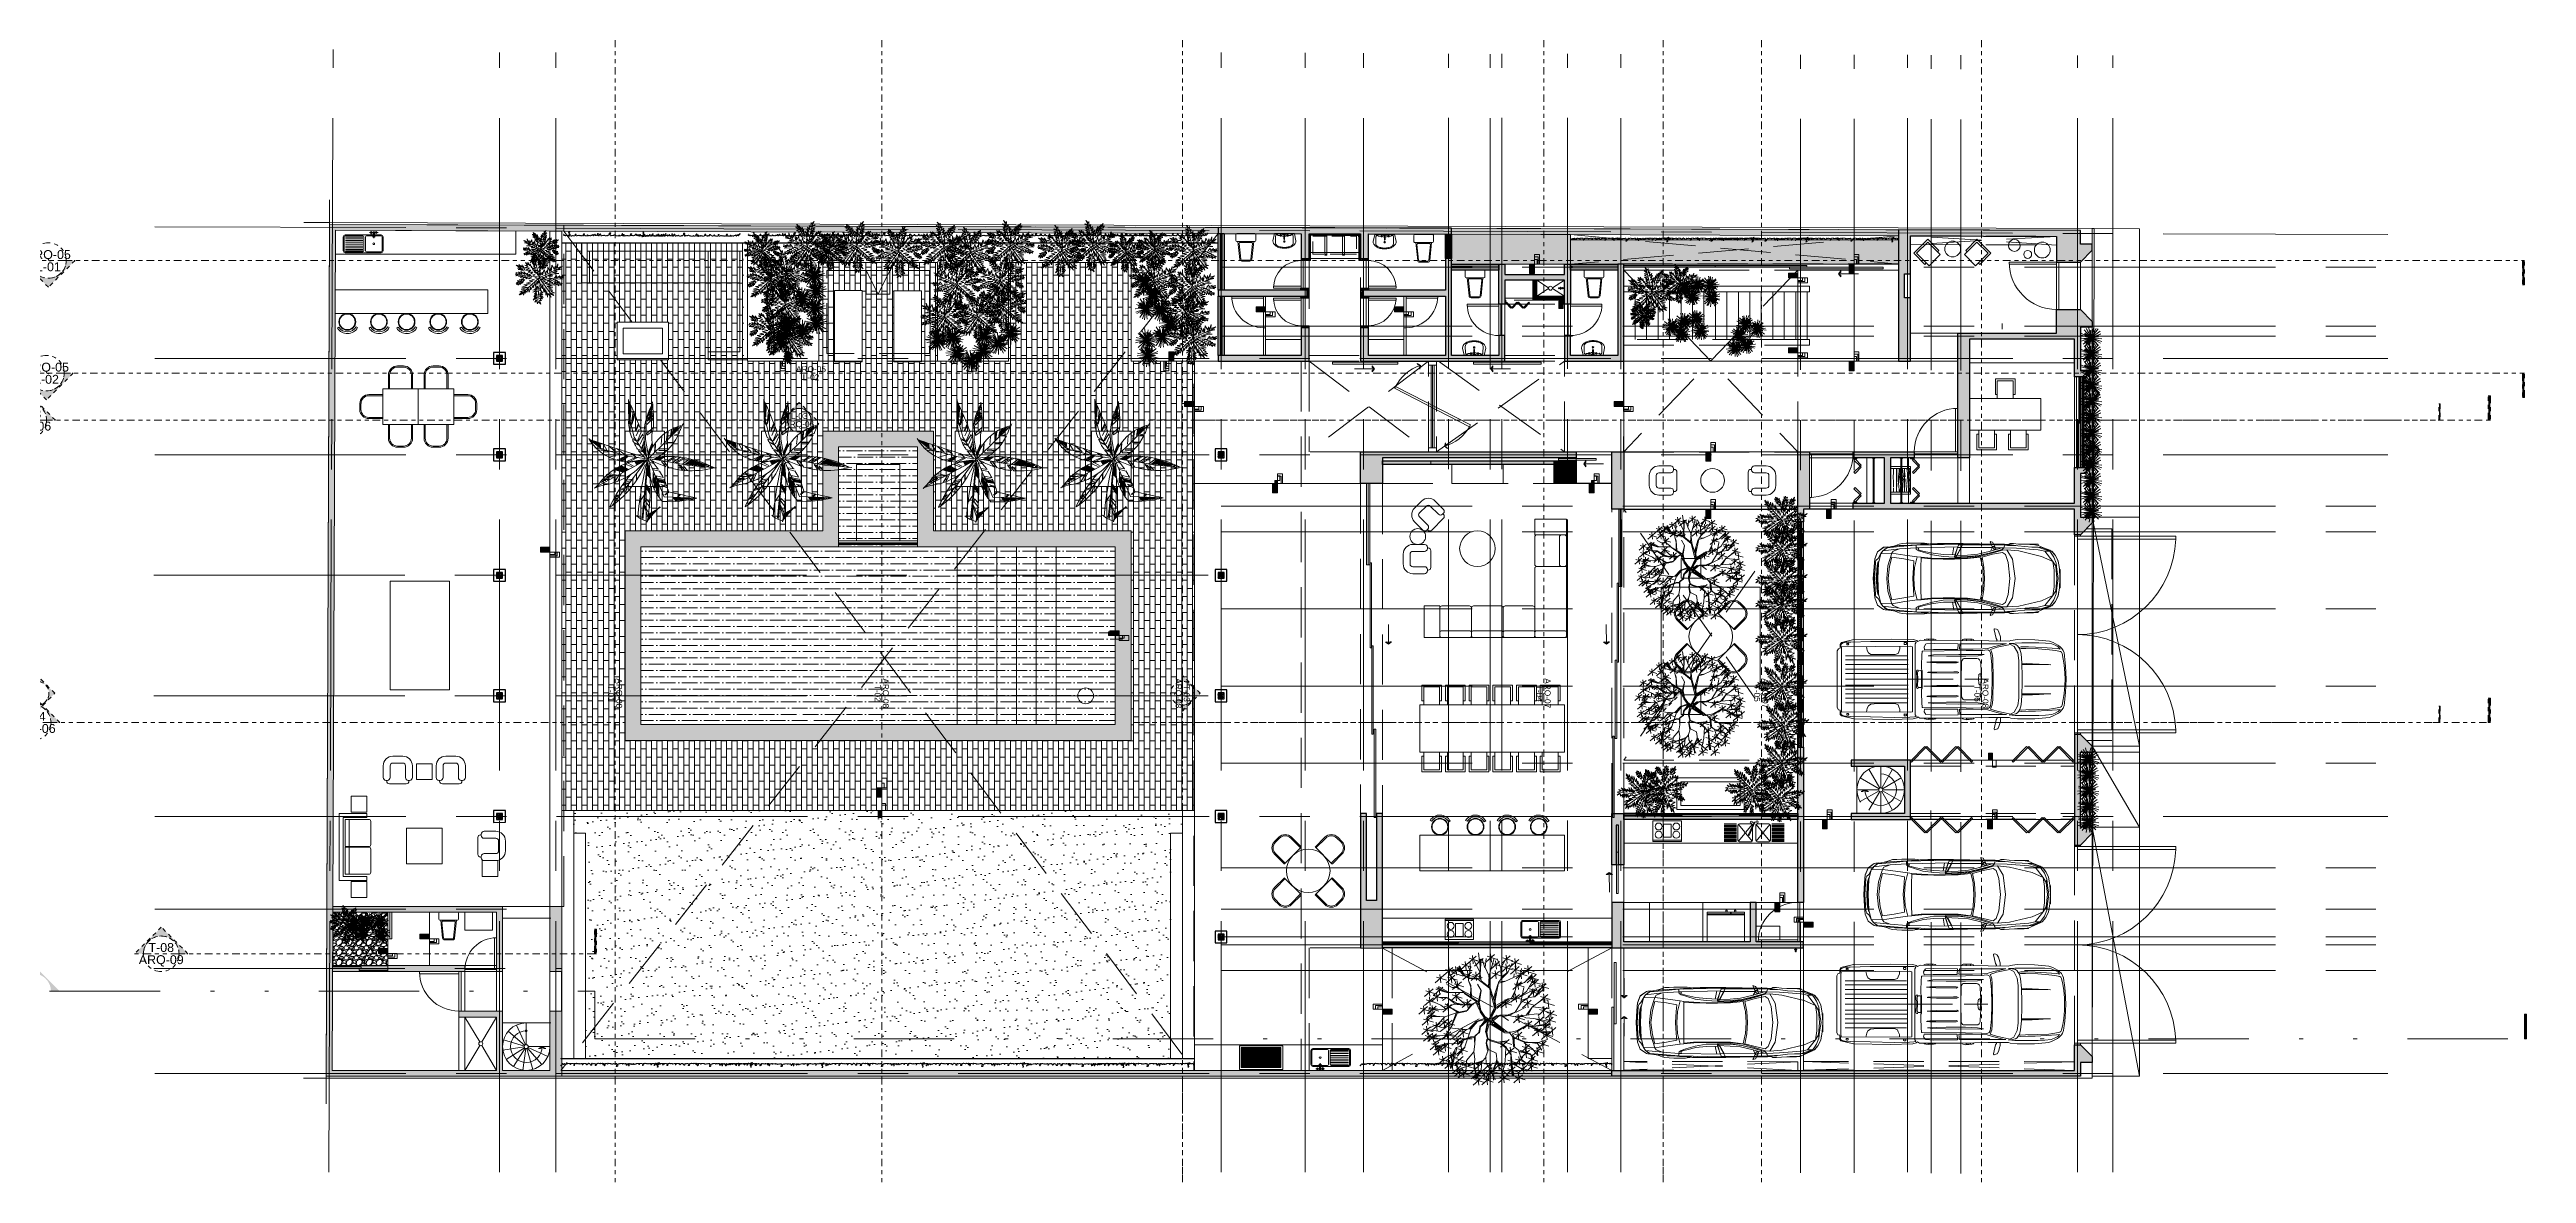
# Model space of a CAD drawing. Header units: metres. Extents: x -54 to 264, y -14 to 31.
# Drawn here: x -7 to 55.7, y -2.4 to 26 of the extents above; entities that cross this region are included whole.
import ezdxf
from ezdxf.enums import TextEntityAlignment as Align

# ---------------------------------------------------------------- set-up
doc = ezdxf.new("R2010")
doc.units = ezdxf.units.M
doc.header["$LTSCALE"] = 0.001
for name, pattern in [('0', [0]), ('CENTERX2', [101.6, 63.5, -12.7, 12.7, -12.7]), ('CENTRO2', [28.575, 19.05, -3.175, 3.175, -3.175]), ('DIVIDEX2', [63.5, 25.4, -12.7, 0, -12.7, 0, -12.7]), ('HIDDEN2', [4.7625, 3.175, -1.5875]), ('HIDDENX2', [19.05, 12.7, -6.35])]:
    doc.linetypes.add(name, pattern=pattern)
doc.layers.get('0').update_dxf_attribs({"lineweight": 13, "true_color": 0x000000})
for name, color, linetype, lineweight, true_color in [('Jach-Anotaciones-CalidaddeLínea 0.09', 7, 'Continuous', 9, 0x000000), ('JACH-Anotaciones-Cambios deNivelPiso', 7, 'Continuous', 13, 0x000000), ('JACH-Anotaciones-Cambios deNivelPiso @ 0.05', 7, 'Continuous', 13, 0x000000), ('JACH-Anotaciones-Cambios deNivelPiso @ 0.075', 7, 'Continuous', 13, 0x000000), ('JACH-Anotaciones-Cambios deNivelPiso @ 0.1', 7, 'Continuous', 13, 0x000000), ('Jach-Anotaciones-Hatch-Lum100%', 7, 'Continuous', 13, 0x000000), ('Jach-Anotaciones-Hatch-Lum30%', 7, 'Continuous', 9, 0xb3b3b3), ('Jach-Anotaciones-Hatch-Lum40%', 7, 'Continuous', 13, 0x999999), ('Jach-Anotaciones-Hatch-Lum50%', 9, 'Continuous', 13, 0x808080), ('Jach-Anotaciones-Hatch-Lum80%', 250, 'Continuous', 13, 0x333333), ('JACH-Anotaciones-Lineas-CORTE', 7, 'DIVIDEX2', 18, 0x000000), ('JACH-Anotaciones-Lineas-CORTE @ 0.05', 7, 'DIVIDEX2', 18, 0x000000), ('JACH-Anotaciones-Lineas-CORTE @ 0.075', 7, 'DIVIDEX2', 18, 0x000000), ('JACH-Anotaciones-Lineas-EJES', 7, 'CENTERX2', 9, 0x666666), ('Jach-Anotaciones-LineasDetalle0.09mm', 7, 'Continuous', 15, 0x000000), ('Jach-Anotaciones-LineasDetalle0.15mm', 7, 'Continuous', 15, 0x000000), ('JACH-Anotaciones-Textos-Lum100%', 7, 'Continuous', 13, 0x000000), ('JACH-Anotaciones-Textos-Lum75%', 7, 'Continuous', 13, 0x404040), ('JACH-Arq-Lineas-Piso', 7, 'Continuous', 13, 0x1a1a1a), ('JACH-Arq-Lineas-Proyeccion', 250, 'HIDDENX2', 13, 0x333333), ('JACH-Arq-Líneas-ProyeccionCerramientos', 7, 'HIDDENX2', 13, 0x000000), ('JACH-Arq-Líneas-Proyeccionmobiliario', 7, 'HIDDEN2', 13, 0x000000), ('JACH-Arq-Mobiliario01-', 250, 'Continuous', 9, 0x333333), ('JACH-Arq-Mobiliario01-Autos', 7, 'Continuous', 9, 0x4d4d4d), ('JACH-Arq-Puertas01-', 7, 'Continuous', 13, 0x404040), ('JACH-Arq-Ventanas-BajasyPisoTecho', 7, 'Continuous', 13, 0x404040), ('JACH-ArqPaisaje-Vegetación', 7, 'Continuous', 13, 0x999999)]:
    doc.layers.add(name, color=color, linetype=linetype, lineweight=lineweight, true_color=true_color)
doc.layers.add('JACH-Arq-Muros01-Carga', color=3, linetype='Continuous', lineweight=25)
doc.layers.add('JACH-Arq-Muros03Bajos', color=6, linetype='Continuous', lineweight=13)
doc.layers.add('perimetro exterior', color=7, linetype='Continuous')
doc.styles.add('01c-Arial-JACH(3mm)', font='arial.ttf', dxfattribs={"height": 3})
doc.styles.get("Standard").update_dxf_attribs({"font": 'calibri.ttf', "height": 2.2})
pattern_1 = [(60, (-0.08012, 0.25122), (-0.2165064, 0.125), [0.05, -0.2]), (68.9726, (0.038038, 0.185885), (0.533494167, 1.424037815), [0.0480885, -4.7607573]), (65.7105, (0.023798, 0.19122), (0.908496809, 2.073555385), [0.0502495, -2.462219]), (44.5779, (-0.041154, 0.2287195), (2.0245162515, 2.006571339), [0.075208, -7.4455943]), (53.6599, (-0.1101, 0.2743), (0.124999597, 0.216506675), [0.045277, -2.218569]), (45.0686, (0.017058, 0.209545), (0.716505997, 0.741025606), [0.0388105, -3.842233]), (48.6901, (-0.152266, 0.20627), (0.12499996, 0.21650646), [0.1019805, -1.1727743]), (65.7105, (0.057524, 0.174635), (0.908496809, 2.073555385), [0.0251248, -2.4873437]), (60, (-0.03466, 0.22497), (-0.2165064, 0.125), [0.025, -0.225]), (60, (-0.08564, 0.19667), (-0.2165064, 0.125), [0.075, -0.175]), (71.3099, (-0.093115, 0.25872), (0.283494176, 0.99102503), [0.025495, -1.2492598]), (62.7263, (-0.025508, 0.190819), (2.283494548, 4.455126585), [0.0525595, -5.2033895]), (52.4054, (-0.012763, 0.197894), (1.216504966, 1.607051566), [0.0378317, -3.7453543]), (60, (0.06326, 0.13957), (-0.2165064, 0.125), [0.05, -0.2]), (58.8309, (0.061585, 0.111668), (0.1249998566, 0.2165064866), [0.1225255, -12.130025]), (60, (-0.1008, 0.20542), (-0.2165064, 0.125), [0.025, -0.225]), (60, (-0.10562, 0.23707), (-0.2165064, 0.125), [0.025, -0.225]), (60, (-0.18135, 0.1509), (-0.2165064, 0.125), [0.0375, -0.2125]), (50.5377, (-0.158426, 0.215598), (0.124999926, 0.216506416), [0.0760345, -1.444656]), (60, (-0.19843, 0.14632), (-0.2165064, 0.125), [0.05, -0.2]), (60, (-0.01732, 0.01), (-0.2165064, 0.125), [0.0275, -0.2225]), (60, (0.0356, 0.12667), (-0.2165064, 0.125), [0.025, -0.225]), (60, (-0.03464, 0.02), (-0.2165064, 0.125), [0.0525, -0.1975]), (65.4403, (0.016119, 0.137918), (1.033494741, 2.2900627927), [0.0527375, -5.221018]), (60, (5e-05, 0.15008), (-0.2165064, 0.125), [0.0475, -0.2025]), (60, (-0.06928, 0.04), (-0.2165064, 0.125), [0.0275, -0.2225]), (58.8309, (-0.088923, 0.085981), (0.1249998566, 0.2165064866), [0.1225255, -12.130025]), (60, (-0.09716, 0.11672), (-0.2165064, 0.125), [0.025, -0.225]), (60, (-0.11615, 0.09882), (-0.2165064, 0.125), [0.025, -0.225]), (60, (-0.06615, 0.18542), (-0.2165064, 0.125), [0.05, -0.2]), (60, (-0.09548, 0.14462), (-0.2165064, 0.125), [0.025, -0.225]), (60, (-0.14646, 0.11632), (-0.2165064, 0.125), [0.05, -0.2]), (79.6538, (-0.021782, 0.122272), (0.508975802, 2.881569237), [0.0371652, -3.6793515]), (71.3099, (-0.103654, 0.120466), (0.283494176, 0.99102503), [0.025495, -1.2492598]), (71.3099, (-0.04283, 0.20082), (0.283494176, 0.99102503), [0.025495, -1.2492598]), (65.7105, (-0.1626, 0.183367), (0.908496809, 2.073555385), [0.0251248, -2.4873437]), (49.6952, (-0.216506, 0.125), (0.9665052, 1.174038764), [0.0279507, -2.7671338]), (48.6901, (-0.00357, 0.033816), (0.12499996, 0.21650646), [0.025495, -1.2492598]), (150, (0.01326, 0.05297), (-0.125, -0.2165064), [0, -0.25]), (46.6076, (-0.134234, 0.0775), (2.9910188356, 3.180611823), [0.0539675, -5.3427885]), (71.3099, (-0.088295, 0.22707), (0.283494176, 0.99102503), [0.025495, -1.2492598]), (70.3048, (0.048104, 0.148319), (0.408494479, 1.207531214), [0.0279507, -2.7671338]), (48.6901, (-0.08466, 0.138367), (0.12499996, 0.21650646), [0.025495, -1.2492598]), (48.6901, (-0.082984, 0.16627), (0.12499996, 0.21650646), [0.025495, -1.2492598]), (41.5651, (-0.11258, 0.065), (0.12499972, 0.21650645), [0.0316227, -0.7589465]), (45.9638, (-0.172445, 0.131316), (0.12499968, 0.21650642), [0.1030777, -0.9276985]), (43.3008, (-0.1626, 0.183367), (1.30801134, 1.26554523), [0.0783023, -2.5317738]), (60, (-0.17343, 0.18962), (-0.2165064, 0.125), [0.03, -0.22]), (45.9638, (-0.00839, 0.065466), (0.12499968, 0.21650642), [0.1030777, -0.9276985]), (45.9638, (-0.036046, 0.052566), (0.12499968, 0.21650642), [0.1030777, -0.9276985]), (45.9638, (-0.05553, 0.063816), (0.12499968, 0.21650642), [0.1030777, -0.9276985]), (49.6952, (-0.164545, 0.095), (0.9665052, 1.174038764), [0.0279507, -2.7671338]), (45.9638, (-0.121465, 0.15962), (0.12499968, 0.21650642), [0.0515388, -0.9792375]), (49.6952, (-0.095263, 0.055), (0.9665052, 1.174038764), [0.0279507, -2.7671338]), (57.6141, (-0.015107, 0.158833), (0.1249997277, 0.2165064925), [0.060052, -5.9451537]), (49.6952, (-0.067828, 0.157518), (0.9665052, 1.174038764), [0.0279507, -2.7671338]), (72.5288, (-0.049748, 0.178833), (0.28349386, 0.99102542), [0.0230487, -2.2818373]), (49.5626, (-0.0844375, 0.04875), (1.808009489, 2.1315716237), [0.0965985, -9.5632388]), (51.8699, (-0.021782, 0.122272), (0.124999985, 0.216506204), [0.0353552, -1.7324115]), (64.7636, (-0.077183, 0.076316), (1.158495494, 2.50656878), [0.060208, -2.9501905]), (60, (-0.05151, 0.13078), (-0.2165064, 0.125), [0.0775, -0.1725]), (44.7449, (-0.19269, 0.11125), (0.716505952, 0.741025551), [0.0285045, -2.821934]), (50.5377, (0.01326, 0.052966), (0.124999926, 0.216506416), [0.0760345, -1.444656]), (40.0169, (-0.058457, 0.03375), (0.59150619, 0.524519111), [0.0292617, -2.896913]), (60, (-0.08495, 0.28287), (-0.2165064, 0.125), [0.0125, -0.2375]), (60, (0.01032, 0.22787), (-0.2165064, 0.125), [0.025, -0.225]), (71.3099, (0.08826, 0.18287), (0.283494176, 0.99102503), [0.025495, -1.2492598]), (60, (0.06786, 0.19754), (-0.2165064, 0.125), [0.045, -0.205]), (43.3008, (-0.04814, 0.26162), (1.30801134, 1.26554523), [0.0261007, -2.5839752]), (48.0207, (-0.001423, 0.237535), (3.241263016, 3.6134833703), [0.0460018, -8.387661]), (150, (0.08826, 0.18287), (-0.125, -0.2165064), [0, -0.25]), (60, (0.09643, 0.20702), (-0.2165064, 0.125), [0.0225, -0.2275]), (60, (0.0553, 0.23077), (-0.2165064, 0.125), [0.0225, -0.2275]), (60, (0.04447, 0.23702), (-0.2165064, 0.125), [0.0225, -0.2275]), (36.0376, (-0.029144, 0.27952), (1.524516166, 1.14054613), [0.0246222, -2.4375905]), (48.5163, (-0.055125, 0.2945208), (0.8415400093, 0.9575123174), [0.0229595, -16.3038812]), (41.5651, (0.02282, 0.24952), (0.12499972, 0.21650645), [0.023717, -0.766852]), (47.4712, (-0.08327, 0.31077), (0.841506305, 0.957531874), [0.0230487, -2.2818373])]
pattern_2 = [(0, (-0.1698, -5e-15), (0.2778125, 0.15875), [0.396875, -0.079375, 0, -0.079375])]
pattern_3 = [(330, (3.64348, 29.05778), (0.125, 0.2165064), [0.05, -0.2]), (338.9726, (3.578145, 28.939617), (1.424037815, -0.533494167), [0.0480885, -4.7607573]), (335.7105, (3.58348, 28.953858), (2.073555385, -0.908496809), [0.0502495, -2.462219]), (314.5779, (3.62098, 29.01881), (2.006571339, -2.0245162515), [0.075208, -7.4455943]), (323.6599, (3.66656, 29.087757), (0.216506675, -0.124999597), [0.045277, -2.218569]), (315.0686, (3.601805, 28.960598), (0.741025606, -0.716505997), [0.0388105, -3.842233]), (318.6901, (3.59853, 29.12992), (0.21650646, -0.12499996), [0.1019805, -1.1727743]), (335.7105, (3.566895, 28.920132), (2.073555385, -0.908496809), [0.0251248, -2.4873437]), (330, (3.61723, 29.01231), (0.125, 0.2165064), [0.025, -0.225]), (330, (3.58893, 29.0633), (0.125, 0.2165064), [0.075, -0.175]), (341.3099, (3.65098, 29.07077), (0.99102503, -0.28349418), [0.025495, -1.2492598]), (332.7263, (3.583079, 29.003164), (4.455126585, -2.283494548), [0.0525595, -5.2033895]), (322.4054, (3.590155, 28.990419), (1.607051566, -1.216504966), [0.0378317, -3.7453543]), (330, (3.53183, 28.9144), (0.125, 0.2165064), [0.05, -0.2]), (328.8309, (3.5039287, 28.916071), (0.2165064866, -0.1249998566), [0.1225255, -12.130025]), (330, (3.59768, 29.07845), (0.125, 0.2165064), [0.025, -0.225]), (330, (3.62933, 29.08327), (0.125, 0.2165064), [0.025, -0.225]), (330, (3.54315, 29.159), (0.125, 0.2165064), [0.0375, -0.2125]), (320.5377, (3.60786, 29.13608), (0.216506416, -0.124999926), [0.0760345, -1.444656]), (330, (3.53858, 29.17608), (0.125, 0.2165064), [0.05, -0.2]), (330, (3.40226, 28.99498), (0.125, 0.2165064), [0.0275, -0.2225]), (330, (3.51893, 28.94205), (0.125, 0.2165064), [0.025, -0.225]), (330, (3.41226, 29.0123), (0.125, 0.2165064), [0.0525, -0.1975]), (335.4403, (3.530179, 28.961537), (2.2900627927, -1.033494741), [0.0527375, -5.221018]), (330, (3.54234, 28.9776), (0.125, 0.2165064), [0.0475, -0.2025]), (330, (3.43226, 29.04694), (0.125, 0.2165064), [0.0275, -0.2225]), (328.8309, (3.478241, 29.066579), (0.2165064866, -0.1249998566), [0.1225255, -12.130025]), (330, (3.50898, 29.07481), (0.125, 0.2165064), [0.025, -0.225]), (330, (3.49108, 29.0938), (0.125, 0.2165064), [0.025, -0.225]), (330, (3.57768, 29.0438), (0.125, 0.2165064), [0.05, -0.2]), (330, (3.53688, 29.07314), (0.125, 0.2165064), [0.025, -0.225]), (330, (3.50858, 29.12412), (0.125, 0.2165064), [0.05, -0.2]), (349.6538, (3.514533, 28.999438), (2.881569237, -0.508975802), [0.0371652, -3.6793515]), (341.3099, (3.512727, 29.08131), (0.99102503, -0.28349418), [0.025495, -1.2492598]), (341.3099, (3.59308, 29.020484), (0.99102503, -0.28349418), [0.025495, -1.2492598]), (335.7105, (3.575627, 29.140257), (2.073555385, -0.908496809), [0.0251248, -2.4873437]), (319.6952, (3.51726, 29.194162), (1.174038764, -0.9665052), [0.0279507, -2.7671338]), (318.6901, (3.426076, 28.981226), (0.21650646, -0.12499996), [0.025495, -1.2492598]), (60, (3.44523, 28.9644), (-0.2165064, 0.125), [0, -0.25]), (316.6076, (3.46976, 29.11189), (3.180611823, -2.9910188356), [0.0539675, -5.3427885]), (341.3099, (3.61933, 29.06595), (0.99102503, -0.28349418), [0.025495, -1.2492598]), (340.3048, (3.54058, 28.929552), (1.207531214, -0.40849448), [0.0279507, -2.7671337]), (318.6901, (3.530627, 29.062314), (0.21650646, -0.12499996), [0.025495, -1.2492598]), (318.6901, (3.55853, 29.06064), (0.21650646, -0.12499996), [0.025495, -1.2492598]), (311.5651, (3.45726, 29.09024), (0.21650645, -0.12499972), [0.0316227, -0.7589465]), (315.9638, (3.523576, 29.1501), (0.21650642, -0.12499968), [0.1030777, -0.9276985]), (313.3008, (3.575627, 29.140257), (1.26554523, -1.30801134), [0.0783023, -2.5317738]), (330, (3.58188, 29.15108), (0.125, 0.2165064), [0.03, -0.22]), (315.9638, (3.457727, 28.986047), (0.21650642, -0.12499968), [0.1030777, -0.9276985]), (315.9638, (3.444826, 29.0137), (0.21650642, -0.12499968), [0.1030777, -0.9276985]), (315.9638, (3.456076, 29.03319), (0.21650642, -0.12499968), [0.1030777, -0.9276985]), (319.6952, (3.48726, 29.1422), (1.174038764, -0.9665052), [0.0279507, -2.7671338]), (315.9638, (3.55188, 29.09912), (0.21650642, -0.12499968), [0.0515388, -0.9792375]), (319.6952, (3.44726, 29.072919), (1.174038764, -0.9665052), [0.0279507, -2.7671338]), (327.6141, (3.551094, 28.992763), (0.2165064925, -0.1249997277), [0.060052, -5.9451538]), (319.6952, (3.549778, 29.045484), (1.174038764, -0.9665052), [0.0279507, -2.7671338]), (342.5288, (3.571094, 29.027404), (0.99102542, -0.28349386), [0.0230487, -2.2818373]), (319.5626, (3.4410105, 29.062093), (2.1315716237, -1.808009489), [0.0965985, -9.5632388]), (321.8699, (3.514533, 28.999438), (0.216506204, -0.124999985), [0.0353552, -1.7324115]), (334.7636, (3.468576, 29.054838), (2.50656878, -1.158495494), [0.060208, -2.9501905]), (330, (3.52304, 29.02917), (0.125, 0.2165064), [0.0775, -0.1725]), (314.7449, (3.50351, 29.170346), (0.741025551, -0.716505952), [0.0285045, -2.821934]), (320.5377, (3.445227, 28.964396), (0.216506416, -0.124999926), [0.0760345, -1.444656]), (310.0169, (3.42601, 29.036113), (0.524519111, -0.59150619), [0.0292617, -2.896913]), (330, (3.67513, 29.0626), (0.125, 0.2165064), [0.0125, -0.2375]), (330, (3.62013, 28.96734), (0.125, 0.2165064), [0.025, -0.225]), (341.3099, (3.57513, 28.889396), (0.99102503, -0.28349418), [0.025495, -1.2492598]), (330, (3.5898, 28.9098), (0.125, 0.2165064), [0.045, -0.205]), (313.3008, (3.65388, 29.025795), (1.26554523, -1.30801134), [0.0261007, -2.5839752]), (318.0207, (3.629796, 28.979079), (3.6134833703, -3.241263016), [0.0460017, -8.387661]), (60, (3.57513, 28.8894), (-0.2165064, 0.125), [0, -0.25]), (330, (3.59928, 28.88123), (0.125, 0.2165064), [0.0225, -0.2275]), (330, (3.62303, 28.92236), (0.125, 0.2165064), [0.0225, -0.2275]), (330, (3.62928, 28.9332), (0.125, 0.2165064), [0.0225, -0.2275]), (306.0376, (3.67178, 29.0068), (1.14054613, -1.524516166), [0.0246222, -2.4375905]), (318.5163, (3.6867813, 29.0327808), (0.9575123174, -0.8415400093), [0.0229595, -16.3038812]), (311.5651, (3.64178, 28.95484), (0.21650645, -0.12499972), [0.023717, -0.766852]), (317.4712, (3.70303, 29.060927), (0.957531874, -0.841506305), [0.0230487, -2.2818373])]
pattern_4 = [(150, (42.64966, -10.41815), (-0.125, -0.2165064), [0.05, -0.2]), (158.9726, (42.714997, -10.299991), (-1.424037815, 0.533494167), [0.0480885, -4.7607572]), (155.7105, (42.709662, -10.314231), (-2.073555385, 0.908496809), [0.0502495, -2.462219]), (134.5779, (42.672162, -10.379183), (-2.006571339, 2.0245162515), [0.075208, -7.4455942]), (143.6599, (42.626582, -10.44813), (-0.216506675, 0.124999597), [0.045277, -2.218569]), (135.0686, (42.691337, -10.320972), (-0.741025606, 0.716505997), [0.0388105, -3.842233]), (138.6901, (42.694614, -10.490295), (-0.21650646, 0.124999956), [0.1019805, -1.1727743]), (155.7105, (42.726247, -10.280505), (-2.073555385, 0.908496809), [0.0251247, -2.4873437]), (150, (42.6759, -10.3727), (-0.125, -0.2165064), [0.025, -0.225]), (150, (42.70421, -10.42367), (-0.125, -0.2165064), [0.075, -0.175]), (161.3099, (42.64216, -10.431145), (-0.991025034, 0.283494176), [0.025495, -1.2492597]), (152.7263, (42.710063, -10.363537), (-4.455126585, 2.283494548), [0.0525595, -5.2033895]), (142.4054, (42.702988, -10.350792), (-1.607051566, 1.216504966), [0.0378317, -3.7453543]), (150, (42.76131, -10.27477), (-0.125, -0.2165064), [0.05, -0.2]), (148.8309, (42.7892137, -10.2764445), (-0.2165064866, 0.1249998566), [0.1225255, -12.130025]), (150, (42.69546, -10.43882), (-0.125, -0.2165064), [0.025, -0.225]), (150, (42.66381, -10.44364), (-0.125, -0.2165064), [0.025, -0.225]), (150, (42.75, -10.51938), (-0.125, -0.2165064), [0.0375, -0.2125]), (140.5377, (42.685284, -10.496456), (-0.216506416, 0.124999926), [0.0760345, -1.444656]), (150, (42.75457, -10.53646), (-0.125, -0.2165064), [0.05, -0.2]), (150, (42.89088, -10.35535), (-0.125, -0.2165064), [0.0275, -0.2225]), (150, (42.77421, -10.30243), (-0.125, -0.2165064), [0.025, -0.225]), (150, (42.88088, -10.37267), (-0.125, -0.2165064), [0.0525, -0.1975]), (155.4403, (42.762964, -10.321911), (-2.2900627927, 1.033494741), [0.0527375, -5.221018]), (150, (42.7508, -10.33798), (-0.125, -0.2165064), [0.0475, -0.2025]), (150, (42.86088, -10.4073), (-0.125, -0.2165064), [0.0275, -0.2225]), (148.8309, (42.814901, -10.4269525), (-0.2165064866, 0.1249998566), [0.1225255, -12.130025]), (150, (42.78417, -10.4352), (-0.125, -0.2165064), [0.025, -0.225]), (150, (42.80207, -10.45418), (-0.125, -0.2165064), [0.025, -0.225]), (150, (42.71546, -10.40418), (-0.125, -0.2165064), [0.05, -0.2]), (150, (42.75626, -10.43351), (-0.125, -0.2165064), [0.025, -0.225]), (150, (42.78457, -10.4845), (-0.125, -0.2165064), [0.05, -0.2]), (169.6538, (42.77861, -10.359811), (-2.881569237, 0.508975802), [0.0371652, -3.6793515]), (161.3099, (42.780416, -10.441683), (-0.991025034, 0.283494176), [0.025495, -1.2492597]), (161.3099, (42.700063, -10.38086), (-0.991025034, 0.283494176), [0.025495, -1.2492597]), (155.7105, (42.717515, -10.50063), (-2.073555385, 0.908496809), [0.0251247, -2.4873437]), (139.6952, (42.775882, -10.554536), (-1.174038764, 0.9665052), [0.0279507, -2.7671337]), (138.6901, (42.867066, -10.3416), (-0.21650646, 0.124999956), [0.025495, -1.2492598]), (240, (42.84792, -10.32477), (0.2165064, -0.125), [0, -0.25]), (136.6076, (42.823382, -10.472263), (-3.180611823, 2.9910188356), [0.0539675, -5.3427885]), (161.3099, (42.673813, -10.426324), (-0.991025034, 0.283494176), [0.025495, -1.2492597]), (160.3048, (42.752563, -10.289925), (-1.207531214, 0.408494479), [0.0279507, -2.7671337]), (138.6901, (42.762515, -10.42269), (-0.21650646, 0.124999956), [0.025495, -1.2492598]), (138.6901, (42.734614, -10.421013), (-0.21650646, 0.124999956), [0.025495, -1.2492598]), (131.5651, (42.83588, -10.45061), (-0.21650645, 0.12499972), [0.0316227, -0.7589465]), (135.9638, (42.769566, -10.510475), (-0.21650642, 0.12499968), [0.1030777, -0.9276985]), (133.3008, (42.717515, -10.50063), (-1.265545231, 1.30801134), [0.0783023, -2.5317738]), (150, (42.71126, -10.51146), (-0.125, -0.2165064), [0.03, -0.22]), (135.9638, (42.835416, -10.34642), (-0.21650642, 0.12499968), [0.1030777, -0.9276985]), (135.9638, (42.848316, -10.374076), (-0.21650642, 0.12499968), [0.1030777, -0.9276985]), (135.9638, (42.837066, -10.39356), (-0.21650642, 0.12499968), [0.1030777, -0.9276985]), (139.6952, (42.805882, -10.502574), (-1.174038764, 0.9665052), [0.0279507, -2.7671337]), (135.9638, (42.741265, -10.459494), (-0.21650642, 0.12499968), [0.0515388, -0.9792375]), (139.6952, (42.845882, -10.433292), (-1.174038764, 0.9665052), [0.0279507, -2.7671337]), (147.6141, (42.742049, -10.353137), (-0.2165064925, 0.1249997277), [0.060052, -5.9451537]), (139.6952, (42.743364, -10.405858), (-1.174038764, 0.9665052), [0.0279507, -2.7671337]), (162.5288, (42.722049, -10.387778), (-0.99102542, 0.28349386), [0.0230487, -2.2818372]), (139.5626, (42.852132, -10.422467), (-2.1315716237, 1.808009489), [0.0965985, -9.5632388]), (141.8699, (42.77861, -10.35981), (-0.216506204, 0.124999985), [0.0353552, -1.7324115]), (154.7636, (42.824566, -10.415212), (-2.506568781, 1.158495494), [0.060208, -2.9501905]), (150, (42.7701, -10.38954), (-0.125, -0.2165064), [0.0775, -0.1725]), (134.7449, (42.789632, -10.53072), (-0.741025551, 0.716505952), [0.0285045, -2.821934]), (140.5377, (42.847916, -10.32477), (-0.216506416, 0.124999926), [0.0760345, -1.444656]), (130.0169, (42.867132, -10.396486), (-0.524519111, 0.59150619), [0.0292617, -2.896913]), (150, (42.618, -10.42297), (-0.125, -0.2165064), [0.0125, -0.2375]), (150, (42.673, -10.3277), (-0.125, -0.2165064), [0.025, -0.225]), (161.3099, (42.71801, -10.24977), (-0.991025034, 0.283494176), [0.025495, -1.2492597]), (150, (42.70335, -10.27017), (-0.125, -0.2165064), [0.045, -0.205]), (133.3008, (42.639262, -10.38617), (-1.265545231, 1.30801134), [0.0261007, -2.5839752]), (138.0207, (42.663347, -10.3394525), (-3.6134833703, 3.241263016), [0.0460017, -8.387661]), (240, (42.718, -10.24977), (0.2165064, -0.125), [0, -0.25]), (150, (42.69386, -10.2416), (-0.125, -0.2165064), [0.0225, -0.2275]), (150, (42.6701, -10.28274), (-0.125, -0.2165064), [0.0225, -0.2275]), (150, (42.66386, -10.29356), (-0.125, -0.2165064), [0.0225, -0.2275]), (126.0376, (42.62136, -10.367174), (-1.140546131, 1.524516166), [0.0246222, -2.4375905]), (138.5163, (42.606361, -10.3931544), (-0.9575123174, 0.8415400093), [0.0229595, -16.3038812]), (131.5651, (42.65136, -10.31521), (-0.21650645, 0.12499972), [0.023717, -0.766852]), (137.4712, (42.59011, -10.4213), (-0.957531874, 0.841506305), [0.0230487, -2.2818372])]
pattern_5 = [(240, (38.78476, 92.9456), (0.21650635, -0.125), [0.05, -0.2]), (248.9726, (38.666601, 93.010933), (-0.5334941668, -1.4240378152), [0.0480885, -4.76075725]), (245.7105, (38.680841, 93.005598), (-0.9084968086, -2.0735553845), [0.0502495, -2.462219]), (224.5779, (38.745793, 92.968098), (-2.0245162515, -2.006571339), [0.075208, -7.44559425]), (233.6599, (38.81474, 92.922518), (-0.124999597, -0.216506675), [0.045277, -2.218569]), (225.0686, (38.687582, 92.987273), (-0.716505997, -0.7410256058), [0.0388105, -3.842233]), (228.6901, (38.856905, 92.99055), (-0.124999956, -0.21650646), [0.1019805, -1.17277425]), (245.7105, (38.647115, 93.022183), (-0.9084968086, -2.0735553845), [0.02512475, -2.48734375]), (240, (38.7393, 92.97185), (0.21650635, -0.125), [0.025, -0.225]), (240, (38.79028, 93.00015), (0.21650635, -0.125), [0.075, -0.175]), (251.3099, (38.797755, 92.9381), (-0.283494176, -0.991025034), [0.025495, -1.24925975]), (242.7263, (38.730147, 93.005999), (-2.2834945481, -4.455126585), [0.0525595, -5.2033895]), (232.4054, (38.717402, 92.998923), (-1.2165049656, -1.6070515664), [0.03783175, -3.74535425]), (240, (38.64138, 93.05725), (0.21650635, -0.125), [0.05, -0.2]), (238.8309, (38.6430545, 93.085149), (-0.12499985662, -0.21650648662), [0.1225255, -12.130025]), (240, (38.80543, 92.9914), (0.21650635, -0.125), [0.025, -0.225]), (240, (38.81025, 92.95975), (0.21650635, -0.125), [0.025, -0.225]), (240, (38.886, 93.04593), (0.21650635, -0.125), [0.0375, -0.2125]), (230.5377, (38.863066, 92.98122), (-0.124999926, -0.216506416), [0.0760345, -1.444656]), (240, (38.90307, 93.0505), (0.21650635, -0.125), [0.05, -0.2]), (240, (38.72196, 93.18682), (0.21650635, -0.125), [0.0275, -0.2225]), (240, (38.66904, 93.07015), (0.21650635, -0.125), [0.025, -0.225]), (240, (38.73928, 93.17682), (0.21650635, -0.125), [0.0525, -0.1975]), (245.4403, (38.688521, 93.058899), (-1.033494741, -2.2900627927), [0.0527375, -5.221018]), (240, (38.7046, 93.04673), (0.21650635, -0.125), [0.0475, -0.2025]), (240, (38.77392, 93.15682), (0.21650635, -0.125), [0.0275, -0.2225]), (238.8309, (38.7935624, 93.1108367), (-0.12499985662, -0.21650648662), [0.1225255, -12.130025]), (240, (38.8018, 93.0801), (0.21650635, -0.125), [0.025, -0.225]), (240, (38.8208, 93.098), (0.21650635, -0.125), [0.025, -0.225]), (240, (38.7708, 93.0114), (0.21650635, -0.125), [0.05, -0.2]), (240, (38.80012, 93.0522), (0.21650635, -0.125), [0.025, -0.225]), (240, (38.8511, 93.0805), (0.21650635, -0.125), [0.05, -0.2]), (259.6538, (38.726421, 93.074545), (-0.5089758023, -2.881569237), [0.03716525, -3.6793515]), (251.3099, (38.808293, 93.07635), (-0.283494176, -0.991025034), [0.025495, -1.24925975]), (251.3099, (38.74747, 92.996), (-0.283494176, -0.991025034), [0.025495, -1.24925975]), (245.7105, (38.86724, 93.01345), (-0.9084968086, -2.0735553845), [0.02512475, -2.48734375]), (229.6952, (38.921146, 93.071817), (-0.9665052, -1.1740387636), [0.02795075, -2.76713375]), (228.6901, (38.70821, 93.163), (-0.124999956, -0.21650646), [0.025495, -1.24925975]), (330, (38.69138, 93.14385), (0.125, 0.21650635), [0, -0.25]), (226.6076, (38.838873, 93.119317), (-2.9910188356, -3.1806118232), [0.0539675, -5.3427885]), (251.3099, (38.792934, 92.96975), (-0.283494176, -0.991025034), [0.025495, -1.24925975]), (250.3048, (38.656535, 93.048499), (-0.408494479, -1.2075312144), [0.02795075, -2.76713375]), (228.6901, (38.7893, 93.05845), (-0.124999956, -0.21650646), [0.025495, -1.24925975]), (228.6901, (38.787623, 93.03055), (-0.124999956, -0.21650646), [0.025495, -1.24925975]), (221.5651, (38.81722, 93.13182), (-0.12499972, -0.21650645), [0.03162275, -0.7589465]), (225.9638, (38.877085, 93.0655), (-0.12499968, -0.21650642), [0.10307775, -0.9276985]), (223.3008, (38.86724, 93.01345), (-1.3080113395, -1.265545231), [0.07830225, -2.53177375]), (240, (38.87807, 93.0072), (0.21650635, -0.125), [0.03, -0.22]), (225.9638, (38.71303, 93.13135), (-0.12499968, -0.21650642), [0.10307775, -0.9276985]), (225.9638, (38.740686, 93.14425), (-0.12499968, -0.21650642), [0.10307775, -0.9276985]), (225.9638, (38.76017, 93.133), (-0.12499968, -0.21650642), [0.10307775, -0.9276985]), (229.6952, (38.869184, 93.101817), (-0.9665052, -1.1740387636), [0.02795075, -2.76713375]), (225.9638, (38.826104, 93.0372), (-0.12499968, -0.21650642), [0.05153875, -0.9792375]), (229.6952, (38.799902, 93.141817), (-0.9665052, -1.1740387636), [0.02795075, -2.76713375]), (237.6141, (38.719747, 93.037984), (-0.1249997277, -0.2165064925), [0.060052, -5.94515375]), (229.6952, (38.772468, 93.0393), (-0.9665052, -1.1740387636), [0.02795075, -2.76713375]), (252.5288, (38.754388, 93.017984), (-0.28349386, -0.99102542), [0.02304875, -2.28183725]), (229.5626, (38.789077, 93.1480675), (-1.808009489, -2.1315716237), [0.0965985, -9.56323875]), (231.8699, (38.72642, 93.074545), (-0.124999985, -0.216506204), [0.03535525, -1.7324115]), (244.7636, (38.781822, 93.120502), (-1.158495494, -2.506568781), [0.060208, -2.9501905]), (240, (38.75615, 93.06604), (0.21650635, -0.125), [0.0775, -0.1725]), (224.7449, (38.89733, 93.085567), (-0.7165059515, -0.741025551), [0.0285045, -2.821934]), (230.5377, (38.69138, 93.14385), (-0.124999926, -0.216506416), [0.0760345, -1.444656]), (220.0169, (38.763096, 93.163067), (-0.59150619, -0.5245191114), [0.02926175, -2.896913]), (240, (38.78958, 92.91395), (0.21650635, -0.125), [0.0125, -0.2375]), (240, (38.69432, 92.96895), (0.21650635, -0.125), [0.025, -0.225]), (251.3099, (38.61638, 93.013947), (-0.283494176, -0.991025034), [0.025495, -1.24925975]), (240, (38.63678, 92.99928), (0.21650635, -0.125), [0.045, -0.205]), (223.3008, (38.752779, 92.935197), (-1.3080113395, -1.265545231), [0.02610075, -2.58397525]), (228.0207, (38.7060624, 92.959282), (-3.24126301595, -3.6134833703), [0.04600175, -8.387661]), (330, (38.61638, 93.01395), (0.125, 0.21650635), [0, -0.25]), (240, (38.6082, 92.9898), (0.21650635, -0.125), [0.0225, -0.2275]), (240, (38.64935, 92.96605), (0.21650635, -0.125), [0.0225, -0.2275]), (240, (38.66017, 92.9598), (0.21650635, -0.125), [0.0225, -0.2275]), (216.0376, (38.733784, 92.917297), (-1.524516166, -1.140546131), [0.02462225, -2.4375905]), (228.5163, (38.7597643, 92.9022967), (-0.8415400093, -0.95751231741), [0.0229595, -16.30388125]), (221.5651, (38.68182, 92.9473), (-0.12499972, -0.21650645), [0.023717, -0.766852]), (227.4712, (38.78791, 92.886047), (-0.841506305, -0.957531874), [0.02304875, -2.28183725])]

# ---------------------------------------------------------------- blocks, each defined once
blk = doc.blocks.new('*U76')
at = {"lineweight": 0}
blk.add_arc((-1.975, -1), 1.1, 360, 90, dxfattribs=at)
at = {"layer": 'Jach-Anotaciones-Hatch-Lum50%'}
blk.add_lwpolyline([(-1.975, -1.054), (-0.875, -1.054), (-0.875, -1), (-1.975, -1)], close=True, dxfattribs=at)
at = {"lineweight": 30}
blk.add_wipeout([(-1.921, -1), (-1.921, 0.1), (-1.975, 0.1), (-1.975, -1)], dxfattribs=at)
blk.add_lwpolyline([(-1.921, -1), (-1.921, 0.1), (-1.975, 0.1), (-1.975, -1)], close=True)
blk = doc.blocks.new('*U74')
at = {"lineweight": 0}
blk.add_arc((0.075, 0), 0.8, 270, 360, dxfattribs=at)
at = {"layer": 'Jach-Anotaciones-Hatch-Lum50%'}
blk.add_lwpolyline([(0.021, 0), (0.021, -0.8), (0.075, -0.8), (0.075, 0)], close=True, dxfattribs=at)
at = {"lineweight": 30}
blk.add_wipeout([(0.075, -0.054), (0.875, -0.054), (0.875, 0), (0.075, 0)], dxfattribs=at)
blk.add_lwpolyline([(0.075, -0.054), (0.875, -0.054), (0.875, 0), (0.075, 0)], close=True)
blk = doc.blocks.new('*U73')
at = {"lineweight": 0}
blk.add_arc((-0.075, 0), 0.8, 180, 270, dxfattribs=at)
at = {"layer": 'Jach-Anotaciones-Hatch-Lum50%'}
blk.add_lwpolyline([(-0.021, 0), (-0.021, -0.8), (-0.075, -0.8), (-0.075, 0)], close=True, dxfattribs=at)
at = {"lineweight": 30}
blk.add_wipeout([(-0.075, -0.054), (-0.877, -0.054), (-0.877, 0), (-0.075, 0)], dxfattribs=at)
blk.add_lwpolyline([(-0.075, -0.054), (-0.877, -0.054), (-0.877, 0), (-0.075, 0)], close=True)
blk = doc.blocks.new('A$Cd78148f6')
for points in [[(4.026, 3.039), (4.038, 3.045), (4.044, 3.062), (4.02, 3.109), (3.967, 3.327), (3.967, 3.338), (3.979, 3.35), (4.026, 3.338), (4.05, 3.333), (4.061, 3.321), (4.091, 3.268), (4.126, 3.145), (4.132, 3.121), (4.132, 3.103), (4.132, 3.074), (4.132, 3.05), (4.138, 3.039)], [(0, 2.075), (0, 2.792), (0.029, 2.845), (0.076, 2.862), (0.076, 2.956), (0.106, 3.003), (0.423, 3.08), (1.364, 3.092), (1.922, 3.08), (2.01, 3.056), (2.04, 3.033), (2.092, 3.056), (2.11, 3.062), (3.139, 3.056), (3.832, 3.045), (4.349, 3.039), (4.391, 3.056), (4.561, 3.08), (5.002, 3.074), (5.278, 3.05), (5.366, 3.039), (5.466, 3.003), (5.584, 2.939), (5.631, 2.904), (5.684, 2.851), (5.713, 2.804), (5.737, 2.745), (5.748, 2.668), (5.76, 2.569), (5.778, 2.41), (5.795, 2.075)], [(0.094, 2.915), (0.1, 2.962), (0.135, 2.986), (0.212, 3.009), (0.341, 3.015), (0.846, 3.027), (1.458, 3.033), (1.84, 3.033), (1.951, 3.033), (1.993, 3.021), (1.998, 3.009), (1.975, 2.974), (1.975, 2.927), (1.975, 2.075)], [(0.094, 2.915), (0.094, 2.898)], [(0.094, 2.898), (1.846, 2.909), (1.904, 2.898), (1.904, 2.075)], [(0.106, 2.075), (0.106, 2.745), (0.106, 2.821), (0.112, 2.898)], [(0.212, 2.668), (1.769, 2.668)], [(0.212, 2.563), (1.793, 2.563)], [(0.253, 2.986), (0.241, 2.98), (0.241, 2.968)], [(0.241, 2.956), (0.241, 2.968)], [(0.241, 2.962), (0.241, 2.951), (0.253, 2.945)], [(0.253, 2.98), (0.276, 2.98)], [(0.276, 2.945), (0.253, 2.945)], [(0.294, 2.968), (0.288, 2.98), (0.276, 2.986)], [(0.276, 2.945), (0.288, 2.951), (0.294, 2.962)], [(0.288, 2.968), (0.288, 2.956)], [(0.741, 2.904), (0.758, 2.804), (0.788, 2.745), (0.852, 2.704), (0.935, 2.698), (1.464, 2.698), (1.54, 2.727), (1.558, 2.768), (1.587, 2.845), (1.587, 2.904)], [(1.705, 3.003), (1.693, 3.003), (1.693, 2.992)], [(1.693, 2.974), (1.693, 2.986)], [(1.693, 2.974), (1.693, 2.962), (1.705, 2.956)], [(1.705, 3.003), (1.734, 3.003)], [(1.734, 2.956), (1.705, 2.956)], [(1.752, 2.992), (1.752, 3.003), (1.74, 3.003)], [(1.74, 2.956), (1.752, 2.962), (1.752, 2.974)], [(1.752, 2.986), (1.752, 2.974)], [(2.157, 2.786), (2.145, 2.774), (2.139, 2.68), (2.128, 2.427), (2.128, 2.333), (2.145, 2.298), (2.145, 2.075)], [(2.157, 2.786), (3.262, 2.798), (3.674, 2.804), (3.791, 2.815), (3.826, 2.81), (3.856, 2.792), (3.879, 2.745), (3.897, 2.61), (3.914, 2.445), (3.92, 2.075)], [(2.257, 2.974), (2.451, 2.98), (3.056, 2.974), (3.05, 2.827), (2.439, 2.827), (2.21, 2.821), (2.198, 2.898), (2.245, 2.974)], [(2.204, 3.062), (2.21, 3.08), (2.251, 3.086), (2.31, 3.092), (2.451, 3.092), (2.492, 3.08), (2.504, 3.062)], [(3.068, 2.504), (3.021, 2.516), (2.939, 2.516), (2.357, 2.516), (2.286, 2.51), (2.269, 2.504), (2.286, 2.504), (2.357, 2.498), (2.51, 2.492), (3.021, 2.486), (3.068, 2.504)], [(2.768, 2.663), (3.256, 2.663), (3.562, 2.668), (3.715, 2.698), (3.074, 2.698), (2.433, 2.692), (2.298, 2.668), (2.768, 2.663)], [(2.31, 3.062), (2.31, 3.074), (2.316, 3.086), (2.328, 3.092), (2.416, 3.086), (2.427, 3.08), (2.427, 3.062)], [(3.156, 2.833), (3.438, 2.833), (3.685, 2.845), (3.809, 2.851), (3.944, 2.892), (4.232, 2.962), (4.279, 2.974), (3.55, 2.974), (3.139, 2.968), (3.103, 2.974), (3.092, 2.833), (3.156, 2.833)], [(3.139, 2.075), (3.145, 2.504), (3.15, 2.539), (3.186, 2.592), (3.203, 2.598), (3.532, 2.598), (3.574, 2.592), (3.603, 2.563), (3.626, 2.516), (3.632, 2.474), (3.65, 2.075)], [(3.162, 3.056), (3.174, 3.08), (3.203, 3.092), (3.268, 3.092), (3.415, 3.092), (3.45, 3.08), (3.468, 3.05)], [(3.274, 3.056), (3.274, 3.074), (3.28, 3.086), (3.291, 3.092), (3.38, 3.086), (3.386, 3.08), (3.386, 3.05)], [(4.379, 2.956), (4.044, 2.886), (3.879, 2.827), (3.897, 2.792), (3.92, 2.721), (3.932, 2.604), (3.944, 2.075)], [(4.349, 2.98), (4.502, 2.986), (4.667, 2.992), (4.896, 2.992), (5.096, 2.992), (5.266, 2.986), (5.425, 2.968), (5.513, 2.939), (5.59, 2.892), (5.637, 2.833), (5.56, 2.851), (5.307, 2.868), (5.019, 2.886), (4.837, 2.892), (4.655, 2.892), (4.59, 2.88), (4.62, 2.839), (4.649, 2.715), (4.673, 2.486), (4.679, 2.139)], [(4.59, 2.88), (4.561, 2.921), (4.52, 2.956), (4.438, 2.968), (4.349, 2.98)], [(4.379, 2.956), (4.479, 2.904), (4.567, 2.739), (4.59, 2.551), (4.59, 2.304), (4.59, 2.075)], [(4.608, 2.845), (4.649, 2.857), (4.773, 2.851), (5.084, 2.845), (5.366, 2.821), (5.519, 2.804), (5.648, 2.78), (5.672, 2.762), (5.69, 2.727), (5.719, 2.58), (5.742, 2.427), (5.76, 2.239), (5.766, 2.075)], [(0, 2.075), (0, 1.358), (0.029, 1.305), (0.076, 1.293), (0.076, 1.187), (0.106, 1.152), (0.423, 1.07), (1.364, 1.058), (1.922, 1.076), (2.01, 1.099), (2.04, 1.123), (2.092, 1.093), (2.11, 1.087), (3.139, 1.093), (3.832, 1.111), (4.349, 1.111), (4.391, 1.093), (4.561, 1.076), (5.002, 1.076), (5.278, 1.099), (5.366, 1.111), (5.466, 1.146), (5.584, 1.205), (5.631, 1.246), (5.684, 1.305), (5.713, 1.346), (5.737, 1.411), (5.748, 1.475), (5.76, 1.581), (5.778, 1.74), (5.795, 2.075)], [(0.094, 1.234), (0.1, 1.187), (0.135, 1.158), (0.212, 1.14), (0.341, 1.129), (0.846, 1.123), (1.458, 1.111), (1.84, 1.117), (1.951, 1.123), (1.993, 1.129), (1.998, 1.14), (1.975, 1.176), (1.975, 1.223), (1.975, 2.075)], [(0.094, 1.252), (1.846, 1.246), (1.904, 1.252), (1.904, 2.075)], [(0.106, 2.075), (0.106, 1.411), (0.106, 1.328), (0.112, 1.252)], [(0.212, 2.445), (1.793, 2.445)], [(0.212, 2.328), (1.793, 2.328)], [(0.212, 2.222), (1.793, 2.222)], [(0.212, 2.075), (1.793, 2.075)], [(0.212, 1.928), (1.793, 1.928)], [(2.933, 2.075), (0.529, 2.075)], [(2.01, 2.075), (2.004, 2.286), (2.01, 2.304), (2.028, 2.304), (2.051, 2.304)], [(2.01, 2.075), (2.004, 1.863), (2.01, 1.851), (2.028, 1.84), (2.051, 1.84)], [(2.04, 2.075), (2.034, 2.239), (2.04, 2.269), (2.057, 2.286), (2.116, 2.292), (2.128, 2.281), (2.128, 2.075)], [(2.04, 2.075), (2.034, 1.91), (2.04, 1.881), (2.057, 1.863), (2.116, 1.863), (2.128, 1.869), (2.128, 2.075)], [(2.157, 1.364), (2.145, 1.369), (2.139, 1.475), (2.128, 1.722), (2.128, 1.822), (2.145, 1.851), (2.145, 2.075)], [(2.157, 1.364), (3.262, 1.352), (3.674, 1.346), (3.791, 1.334), (3.826, 1.34), (3.856, 1.364), (3.879, 1.405), (3.897, 1.534), (3.914, 1.705), (3.92, 2.075)], [(3.08, 2.245), (3.039, 2.263), (2.951, 2.263), (2.369, 2.257), (2.304, 2.251), (2.286, 2.245), (2.304, 2.245), (2.369, 2.239), (2.521, 2.233), (3.039, 2.228), (3.08, 2.245)], [(3.08, 1.904), (3.039, 1.893), (2.951, 1.893), (2.369, 1.893), (2.304, 1.898), (2.286, 1.904), (2.304, 1.904), (2.369, 1.91), (2.521, 1.916), (3.039, 1.922), (3.08, 1.904)], [(3.139, 2.075), (3.145, 1.652), (3.15, 1.61), (3.186, 1.563), (3.203, 1.552), (3.532, 1.552), (3.574, 1.558), (3.603, 1.581), (3.626, 1.634), (3.632, 1.675), (3.65, 2.075)], [(3.826, 2.075), (3.227, 2.075)], [(3.574, 2.075), (3.579, 2.175), (3.585, 2.192), (3.609, 2.216), (3.626, 2.216), (3.632, 2.198), (3.638, 2.075)], [(3.574, 2.075), (3.579, 1.975), (3.585, 1.957), (3.609, 1.934), (3.626, 1.934), (3.632, 1.951), (3.638, 2.075)], [(4.379, 1.193), (4.044, 1.264), (3.879, 1.322), (3.897, 1.358), (3.92, 1.428), (3.932, 1.552), (3.944, 2.075)], [(4.349, 1.176), (4.502, 1.158), (4.667, 1.158), (4.896, 1.158), (5.096, 1.158), (5.266, 1.164), (5.425, 1.187), (5.513, 1.217), (5.59, 1.258), (5.637, 1.311), (5.56, 1.299), (5.307, 1.281), (5.019, 1.264), (4.837, 1.264), (4.655, 1.258), (4.59, 1.264), (4.62, 1.311), (4.649, 1.428), (4.673, 1.657), (4.679, 2.01)], [(4.379, 1.193), (4.479, 1.246), (4.567, 1.411), (4.59, 1.599), (4.59, 1.846), (4.59, 2.075)], [(4.608, 1.305), (4.649, 1.293), (4.773, 1.299), (5.084, 1.311), (5.366, 1.322), (5.519, 1.34), (5.648, 1.369), (5.672, 1.387), (5.69, 1.417), (5.719, 1.563), (5.742, 1.716), (5.76, 1.916), (5.766, 2.075)], [(4.673, 2.469), (4.79, 2.474), (4.943, 2.469), (5.108, 2.457), (5.343, 2.445), (5.407, 2.439), (5.025, 2.445), (4.837, 2.445), (4.673, 2.445)], [(4.679, 2.01), (4.679, 2.139)], [(0.212, 1.822), (1.793, 1.822)], [(0.212, 1.705), (1.793, 1.705)], [(0.212, 1.593), (1.793, 1.593)], [(0.212, 1.481), (1.769, 1.481)], [(0.741, 1.246), (0.758, 1.346), (0.788, 1.405), (0.852, 1.446), (0.935, 1.452), (1.464, 1.458), (1.54, 1.428), (1.558, 1.381), (1.587, 1.311), (1.587, 1.246)], [(2.257, 1.181), (2.451, 1.17), (3.056, 1.176), (3.05, 1.322), (2.439, 1.322), (2.21, 1.322), (2.198, 1.252), (2.245, 1.181)], [(3.068, 1.646), (3.021, 1.634), (2.939, 1.634), (2.357, 1.634), (2.286, 1.64), (2.269, 1.64), (2.286, 1.646), (2.357, 1.652), (2.51, 1.657), (3.021, 1.663), (3.068, 1.646)], [(2.768, 1.493), (3.256, 1.493), (3.562, 1.475), (3.715, 1.452), (3.074, 1.446), (2.433, 1.458), (2.298, 1.475), (2.768, 1.493)], [(3.156, 1.317), (3.438, 1.317), (3.685, 1.311), (3.809, 1.305), (3.944, 1.258), (4.232, 1.187), (4.279, 1.181), (3.55, 1.181), (3.139, 1.181), (3.103, 1.181), (3.092, 1.322), (3.156, 1.317)], [(4.59, 1.27), (4.561, 1.228), (4.52, 1.199), (4.438, 1.187), (4.349, 1.17)], [(4.673, 1.681), (4.79, 1.681), (4.943, 1.681), (5.108, 1.687), (5.343, 1.705), (5.407, 1.71), (5.025, 1.705), (4.837, 1.705), (4.673, 1.705)], [(0.094, 1.234), (0.094, 1.252)], [(0.253, 1.211), (0.241, 1.205), (0.241, 1.193)], [(0.241, 1.193), (0.241, 1.181)], [(0.241, 1.181), (0.241, 1.176), (0.253, 1.17)], [(0.276, 1.205), (0.253, 1.205)], [(0.253, 1.17), (0.276, 1.17)], [(0.294, 1.193), (0.288, 1.205), (0.276, 1.211)], [(0.276, 1.17), (0.288, 1.176), (0.294, 1.181)], [(0.288, 1.181), (0.288, 1.193)], [(1.705, 1.199), (1.693, 1.193), (1.693, 1.181)], [(1.693, 1.181), (1.693, 1.164)], [(1.693, 1.164), (1.693, 1.158), (1.705, 1.152)], [(1.734, 1.193), (1.705, 1.193)], [(1.705, 1.152), (1.734, 1.152)], [(1.752, 1.181), (1.752, 1.193), (1.74, 1.199)], [(1.74, 1.152), (1.752, 1.158), (1.752, 1.164)], [(1.752, 1.164), (1.752, 1.181)], [(2.204, 1.087), (2.21, 1.076), (2.251, 1.064), (2.31, 1.058), (2.451, 1.064), (2.492, 1.07), (2.504, 1.093)], [(2.31, 1.087), (2.31, 1.076), (2.316, 1.064), (2.328, 1.064), (2.416, 1.07), (2.427, 1.07), (2.427, 1.093)], [(3.162, 1.093), (3.174, 1.07), (3.203, 1.064), (3.268, 1.052), (3.415, 1.064), (3.45, 1.07), (3.468, 1.099)], [(3.274, 1.099), (3.274, 1.076), (3.28, 1.064), (3.291, 1.064), (3.38, 1.07), (3.386, 1.07), (3.386, 1.099)], [(4.026, 1.111), (4.038, 1.099), (4.044, 1.081), (4.02, 1.046), (3.967, 0.823), (3.967, 0.811), (3.979, 0.799), (4.026, 0.811), (4.05, 0.817), (4.061, 0.823), (4.091, 0.882), (4.126, 1.005), (4.132, 1.023), (4.132, 1.052), (4.132, 1.076), (4.132, 1.099), (4.138, 1.111)]]:
    blk.add_lwpolyline(points)
blk = doc.blocks.new('A$C2694dd4e')
for points in [[(-1.957, 0.635), (-2.186, 0.852), (-2.228, 0.817), (-1.993, 0.594)], [(-2.186, 0.852), (-1.993, 0.952), (-1.922, 0.976)], [(-2.145, 0.817), (-1.928, 0.882)], [(-1.375, 0.312), (-1.993, 0.952)], [(-1.757, 0.464), (-1.957, 0.635)], [(-1.922, 0.976), (-1.904, 0.982), (-1.904, 0.982), (-1.816, 0.888)], [(-1.346, 0.376), (-1.922, 0.976)], [(-1.781, 0.846), (-1.904, 0.982)], [(-1.74, 0.817), (-1.904, 0.982)], [(-1.84, 0.905), (-1.863, 0.917), (-1.84, 0.905)], [(-1.74, 0.811), (-1.84, 0.905), (-1.74, 0.811)], [(-1.816, 0.888), (-1.769, 0.835)], [(-1.74, 0.805), (-1.775, 0.846)], [(-1.769, 0.835), (-1.74, 0.805)], [(-1.74, 0.811), (-1.74, 0.817)], [(-1.74, 0.811), (-1.74, 0.811)], [(-1.722, 0.77), (-1.74, 0.811), (-1.728, 0.776)], [(-1.74, 0.805), (-1.587, 0.652), (-1.34, 0.394), (-1.74, 0.811)], [(-1.34, 0.394), (-1.74, 0.805)], [(-1.993, 0.594), (-1.763, 0.411)], [(-1.763, 0.411), (-1.487, 0.241)], [(-1.481, 0.288), (-1.757, 0.464)], [(-1.487, 0.241), (-1.24, 0.106)], [(-1.481, 0.288), (-1.387, 0.317)], [(-1.481, 0.288), (-1.27, 0.165)], [(-1.381, 0.3), (-1.393, 0.27), (-1.375, 0.312), (-1.364, 0.276), (-1.34, 0.27)], [(-1.393, 0.27), (-1.381, 0.247), (-1.346, 0.229)], [(-1.34, 0.27), (-1.317, 0.288), (-1.317, 0.294), (-1.364, 0.341), (-1.375, 0.312)], [(-1.364, 0.335), (-1.375, 0.3)], [(-1.369, 0.323), (-1.375, 0.312)], [(-1.369, 0.329), (-1.369, 0.323)], [(-1.317, 0.453), (-1.364, 0.341)], [(-1.346, 0.229), (-1.317, 0.288)], [(-1.181, 0.106), (-1.334, 0.259)], [(-1.281, 0.406), (-1.311, 0.464), (-1.322, 0.435)], [(-1.317, 0.288), (-1.281, 0.406)], [(-1.111, 0.153), (-1.299, 0.347)], [(-1.105, 0.147), (-1.299, 0.347)], [(-1.123, 0.135), (-1.299, 0.329)], [(-1.111, 0.159), (-1.293, 0.347)], [(-1.27, 0.165), (-1.228, 0.147)], [(-1.181, 0.106), (-1.24, 0.106)], [(-1.181, 0.106), (-1.123, 0.135), (-1.111, 0.147), (-1.105, 0.147)], [(-1.111, 0.159), (-1.111, 0.153), (-1.129, 0.17)]]:
    blk.add_lwpolyline(points)
blk = doc.blocks.new('A$C1acd5600')
for points in [[(0.729, 2.557), (0.658, 2.539), (0.529, 2.492)], [(0.788, 2.51), (0.658, 2.504)], [(0.67, 2.48), (1.081, 2.516)], [(0.835, 2.563), (0.729, 2.557)], [(0.788, 2.51), (0.946, 2.516)], [(0.958, 2.569), (0.835, 2.563)], [(1.105, 2.527), (0.946, 2.516)], [(1.252, 2.569), (1.199, 2.569), (1.087, 2.569), (0.958, 2.569)], [(2.163, 2.545), (1.081, 2.516)], [(1.211, 2.533), (1.105, 2.527), (1.081, 2.516)], [(1.081, 2.516), (1.081, 2.451)], [(1.187, 2.521), (1.211, 2.539), (1.193, 2.527)], [(1.211, 2.539), (1.358, 2.545), (1.211, 2.539)], [(1.258, 2.539), (1.211, 2.533)], [(1.293, 2.569), (1.252, 2.569)], [(1.364, 2.545), (1.258, 2.539)], [(1.358, 2.557), (1.293, 2.569)], [(1.358, 2.557), (1.452, 2.545)], [(1.399, 2.527), (1.358, 2.545)], [(1.358, 2.545), (1.358, 2.545)], [(1.393, 2.527), (1.358, 2.545)], [(1.375, 2.545), (1.364, 2.545)], [(2.169, 2.557), (1.375, 2.545)], [(1.399, 2.527), (1.399, 2.527)], [(1.446, 2.551), (1.428, 2.551)], [(1.64, 2.557), (1.434, 2.551)], [(1.434, 2.551), (1.622, 2.557)], [(1.434, 2.551), (1.434, 2.551)], [(1.546, 2.551), (1.481, 2.551), (1.446, 2.551)], [(1.481, 2.551), (1.481, 2.551)], [(2.169, 2.557), (1.622, 2.557)], [(2.169, 2.557), (1.622, 2.557)], [(2.163, 2.545), (2.134, 2.474), (2.063, 2.269)], [(2.087, 2.216), (2.269, 2.557)], [(2.169, 2.557), (2.269, 2.557), (2.169, 2.557), (2.163, 2.545)], [(3.127, 2.521), (2.163, 2.545)], [(2.269, 2.557), (2.169, 2.557)], [(2.169, 2.557), (2.169, 2.557)], [(2.169, 2.557), (2.169, 2.557)], [(3.098, 2.539), (2.269, 2.557)], [(3.092, 2.545), (2.269, 2.557)], [(3.092, 2.539), (2.621, 2.551), (2.269, 2.557)], [(3.333, 2.533), (3.433, 2.545)], [(3.391, 2.527), (3.333, 2.533)], [(3.35, 2.51), (3.656, 2.498)], [(3.356, 2.533), (3.433, 2.545), (3.462, 2.557)], [(3.497, 2.521), (3.391, 2.527)], [(3.562, 2.51), (3.444, 2.51)], [(3.509, 2.51), (3.45, 2.51)], [(3.55, 2.557), (3.462, 2.557), (3.462, 2.557)], [(3.656, 2.498), (3.497, 2.521)], [(3.562, 2.51), (3.509, 2.51)], [(3.674, 2.545), (3.55, 2.557)], [(3.815, 2.539), (3.674, 2.545)], [(3.962, 2.533), (3.815, 2.539)], [(3.82, 2.539), (4.056, 2.539)], [(4.167, 2.539), (3.885, 2.539)], [(4.173, 2.51), (4.085, 2.527), (3.962, 2.533)], [(4.167, 2.539), (4.167, 2.51)], [(4.308, 2.451), (4.173, 2.51)], [(0, 1.675), (0.018, 1.975)], [(0.006, 1.675), (0.018, 1.969)], [(0.035, 2.169), (0.018, 1.975)], [(0.035, 2.163), (0.018, 1.969)], [(0.029, 1.675), (0.053, 2.069)], [(0.106, 2.351), (0.035, 2.169)], [(0.106, 2.345), (0.035, 2.163)], [(0.053, 2.069), (0.059, 2.104)], [(0.076, 2.139), (0.059, 2.104)], [(0.059, 2.104), (0.076, 2.139)], [(0.076, 2.139), (0.123, 2.181)], [(0.118, 2.075), (0.088, 1.675)], [(0.094, 1.993), (0.088, 1.904)], [(0.088, 1.693), (0.088, 1.904)], [(0.088, 1.904), (0.094, 1.904)], [(0.088, 1.693), (0.088, 1.893)], [(0.088, 1.893), (0.094, 1.893)], [(0.118, 2.075), (0.094, 1.993)], [(0.112, 2.034), (0.106, 1.993), (0.094, 1.993)], [(0.094, 1.904), (0.094, 1.816)], [(0.094, 1.893), (0.094, 1.793)], [(0.106, 1.993), (0.1, 1.869)], [(0.259, 2.463), (0.106, 2.351)], [(0.259, 2.457), (0.106, 2.345)], [(0.129, 2.104), (0.106, 1.675)], [(0.106, 1.675), (0.129, 2.104)], [(0.129, 2.057), (0.112, 1.675), (0.129, 1.287)], [(0.129, 2.104), (0.118, 2.075)], [(0.2, 2.322), (0.123, 2.181)], [(0.123, 2.181), (0.188, 2.298), (0.129, 2.057)], [(0.129, 2.104), (0.129, 2.104)], [(0.129, 2.104), (0.129, 2.104)], [(0.188, 2.298), (0.241, 2.375), (0.2, 2.322)], [(0.188, 2.298), (0.47, 2.31)], [(0.2, 2.322), (0.2, 2.322)], [(0.347, 2.451), (0.241, 2.375)], [(0.241, 2.375), (0.664, 2.422), (0.505, 2.363)], [(0.511, 2.486), (0.259, 2.457)], [(0.27, 2.463), (0.3, 2.469), (0.364, 2.474), (0.259, 2.463)], [(0.347, 2.451), (0.3, 2.427), (0.27, 2.392)], [(0.3, 2.427), (0.3, 2.427)], [(0.341, 1.675), (0.37, 1.993)], [(0.67, 2.48), (0.347, 2.451)], [(0.458, 2.48), (0.347, 2.451)], [(0.364, 2.474), (0.364, 2.474)], [(0.799, 2.263), (0.47, 2.31), (0.37, 1.993)], [(0.376, 1.675), (0.411, 1.981)], [(0.411, 1.981), (0.47, 2.21), (0.77, 2.169)], [(0.482, 2.48), (0.458, 2.48), (0.511, 2.486)], [(0.458, 2.48), (0.458, 2.48)], [(0.505, 2.363), (0.47, 2.31)], [(0.511, 2.486), (0.658, 2.504)], [(0.547, 2.498), (0.517, 2.492)], [(0.652, 2.498), (0.658, 2.504)], [(1.081, 2.451), (0.664, 2.422)], [(0.77, 2.169), (1.029, 2.122)], [(1.111, 2.222), (0.799, 2.263)], [(0.999, 1.675), (1.017, 1.951)], [(1.029, 2.122), (1.017, 1.951)], [(1.029, 1.675), (1.046, 1.951)], [(1.046, 1.951), (1.111, 2.222)], [(1.087, 2.41), (1.081, 2.451), (1.152, 2.451)], [(1.087, 2.41), (1.14, 2.375)], [(1.464, 2.186), (1.211, 2.21), (1.111, 2.222)], [(1.134, 2.41), (1.152, 2.451)], [(1.164, 2.392), (1.134, 2.41)], [(1.14, 2.375), (1.258, 2.339)], [(2.134, 2.474), (1.152, 2.451)], [(1.164, 2.392), (1.287, 2.357)], [(1.205, 1.94), (1.211, 2.21)], [(1.205, 1.675), (1.205, 1.94)], [(1.211, 2.21), (1.211, 2.192)], [(1.211, 2.192), (1.452, 2.169)], [(1.493, 2.269), (1.258, 2.339)], [(1.511, 2.31), (1.287, 2.357)], [(1.452, 2.169), (1.769, 2.163)], [(1.769, 2.175), (1.464, 2.186)], [(1.493, 2.269), (1.769, 2.228)], [(1.511, 2.31), (1.775, 2.281)], [(1.769, 2.228), (2.057, 2.216)], [(2.051, 2.175), (1.769, 2.175)], [(1.769, 2.163), (2.057, 2.163)], [(1.775, 2.281), (2.063, 2.269)], [(2.004, 2.269), (2.04, 2.474)], [(2.38, 2.186), (2.051, 2.175)], [(2.063, 2.269), (2.057, 2.216)], [(2.057, 2.216), (2.38, 2.228)], [(2.057, 2.163), (2.386, 2.175)], [(2.38, 2.228), (2.674, 2.257)], [(2.704, 2.228), (2.38, 2.186)], [(2.704, 2.228), (2.704, 2.21), (2.386, 2.175)], [(2.674, 2.257), (2.986, 2.333)], [(2.998, 2.31), (2.704, 2.228)], [(2.704, 2.228), (2.704, 2.228)], [(2.762, 1.975), (2.704, 2.21)], [(3.015, 2.286), (2.751, 2.21)], [(2.751, 2.21), (3.015, 2.286)], [(2.798, 1.957), (2.751, 2.21)], [(2.762, 1.987), (2.768, 1.957)], [(2.78, 1.675), (2.768, 1.957)], [(2.815, 1.675), (2.798, 1.957)], [(2.815, 1.675), (2.798, 1.957)], [(2.986, 2.333), (3.262, 2.41)], [(3.268, 2.392), (2.998, 2.31)], [(3.268, 2.333), (3.015, 2.286)], [(3.015, 2.286), (3.268, 2.333)], [(3.309, 2.48), (3.303, 2.451), (3.262, 2.41), (3.268, 2.392)], [(3.38, 2.398), (3.268, 2.392)], [(3.38, 2.398), (3.268, 2.392)], [(3.344, 2.281), (3.268, 2.333)], [(3.268, 2.333), (3.344, 2.281)], [(3.303, 2.451), (3.303, 2.451)], [(3.626, 2.439), (3.303, 2.451)], [(3.415, 2.081), (3.344, 2.281)], [(3.344, 2.281), (3.415, 2.081)], [(3.521, 2.163), (3.38, 2.398)], [(3.685, 2.369), (3.38, 2.398)], [(3.38, 2.398), (3.685, 2.369)], [(3.456, 1.675), (3.415, 2.081)], [(3.427, 2.392), (3.427, 2.392)], [(3.585, 1.675), (3.521, 2.163)], [(4.173, 2.398), (3.626, 2.439)], [(3.832, 2.48), (3.656, 2.498)], [(4.255, 2.233), (3.685, 2.369)], [(4.009, 2.469), (3.832, 2.48)], [(4.161, 2.463), (4.009, 2.469)], [(4.261, 2.457), (4.161, 2.463), (4.461, 2.363)], [(4.338, 2.363), (4.173, 2.398)], [(4.255, 2.233), (4.538, 2.104)], [(4.461, 2.392), (4.308, 2.451), (4.508, 2.363), (4.261, 2.457), (4.308, 2.451)], [(4.308, 2.451), (4.308, 2.451)], [(4.308, 2.451), (4.308, 2.451)], [(4.338, 2.363), (4.538, 2.104)], [(4.502, 2.31), (4.461, 2.363), (4.338, 2.363)], [(4.461, 2.392), (4.479, 2.375)], [(4.502, 2.31), (4.567, 2.216)], [(4.508, 2.363), (4.608, 2.251)], [(4.508, 2.363), (4.514, 2.363)], [(4.508, 2.363), (4.508, 2.363)], [(4.514, 2.363), (4.608, 2.257)], [(4.614, 1.981), (4.538, 2.104), (4.573, 1.881)], [(4.538, 2.104), (4.538, 2.104)], [(4.567, 2.216), (4.626, 2.063)], [(4.573, 1.464), (4.573, 1.675), (4.573, 1.881)], [(4.608, 2.251), (4.673, 2.11), (4.608, 2.257)], [(4.626, 2.063), (4.614, 1.981)], [(4.614, 1.364), (4.643, 1.675), (4.614, 1.981)], [(4.643, 1.904), (4.626, 2.063)], [(4.679, 1.675), (4.643, 1.904)], [(4.667, 2.122), (4.661, 2.122)], [(4.667, 2.122), (4.667, 2.122)], [(4.673, 2.11), (4.708, 1.922)], [(4.673, 2.11), (4.69, 2.016), (4.684, 2.016)], [(4.72, 1.675), (4.708, 1.922)], [(4.726, 1.904), (4.72, 1.904), (4.72, 1.799)], [(4.726, 1.904), (4.726, 1.44)], [(0.018, 1.375), (0, 1.675)], [(0.006, 1.675), (0.018, 1.375)], [(0.035, 1.181), (0.018, 1.375)], [(0.035, 1.181), (0.018, 1.375)], [(0.029, 1.675), (0.053, 1.275)], [(0.053, 1.275), (0.059, 1.24)], [(0.088, 1.863), (0.076, 1.675)], [(0.076, 1.675), (0.088, 1.487)], [(0.088, 1.875), (0.094, 1.875)], [(0.088, 1.875), (0.088, 1.875)], [(0.088, 1.875), (0.088, 1.875)], [(0.088, 1.875), (0.088, 1.875)], [(0.088, 1.875), (0.088, 1.875)], [(0.088, 1.875), (0.088, 1.875)], [(0.088, 1.875), (0.088, 1.875)], [(0.088, 1.875), (0.088, 1.875)], [(0.088, 1.875), (0.088, 1.875)], [(0.088, 1.875), (0.088, 1.875)], [(0.088, 1.875), (0.088, 1.875)], [(0.088, 1.875), (0.088, 1.875)], [(0.088, 1.875), (0.088, 1.875)], [(0.088, 1.875), (0.088, 1.875)], [(0.088, 1.875), (0.088, 1.875)], [(0.088, 1.869), (0.088, 1.875)], [(0.088, 1.869), (0.088, 1.863)], [(0.088, 1.869), (0.088, 1.869)], [(0.088, 1.869), (0.088, 1.869)], [(0.088, 1.869), (0.088, 1.869)], [(0.088, 1.869), (0.088, 1.869)], [(0.088, 1.869), (0.088, 1.869)], [(0.088, 1.869), (0.088, 1.869)], [(0.088, 1.869), (0.088, 1.869)], [(0.088, 1.869), (0.088, 1.869)], [(0.088, 1.869), (0.088, 1.869)], [(0.088, 1.869), (0.088, 1.869)], [(0.094, 1.869), (0.088, 1.869)], [(0.088, 1.869), (0.088, 1.869)], [(0.088, 1.869), (0.088, 1.869)], [(0.088, 1.869), (0.088, 1.869)], [(0.088, 1.863), (0.088, 1.869)], [(0.088, 1.863), (0.088, 1.857)], [(0.088, 1.863), (0.088, 1.863)], [(0.088, 1.863), (0.088, 1.863)], [(0.088, 1.863), (0.088, 1.863)], [(0.088, 1.863), (0.088, 1.863)], [(0.088, 1.863), (0.088, 1.863)], [(0.088, 1.863), (0.088, 1.863)], [(0.088, 1.863), (0.088, 1.863)], [(0.088, 1.863), (0.088, 1.863)], [(0.088, 1.863), (0.088, 1.863)], [(0.088, 1.863), (0.088, 1.863)], [(0.088, 1.863), (0.088, 1.863)], [(0.088, 1.857), (0.088, 1.863)], [(0.088, 1.857), (0.088, 1.857)], [(0.088, 1.857), (0.088, 1.857)], [(0.088, 1.857), (0.088, 1.851)], [(0.088, 1.857), (0.088, 1.857)], [(0.088, 1.851), (0.088, 1.857)], [(0.088, 1.851), (0.088, 1.846)], [(0.088, 1.851), (0.088, 1.851)], [(0.088, 1.851), (0.088, 1.851)], [(0.088, 1.851), (0.088, 1.851)], [(0.088, 1.851), (0.088, 1.851)], [(0.088, 1.846), (0.088, 1.851)], [(0.088, 1.846), (0.088, 1.846)], [(0.088, 1.846), (0.088, 1.846)], [(0.088, 1.846), (0.088, 1.846)], [(0.088, 1.846), (0.088, 1.846)], [(0.088, 1.846), (0.088, 1.846)], [(0.088, 1.846), (0.088, 1.846)], [(0.088, 1.846), (0.088, 1.846)], [(0.088, 1.846), (0.088, 1.846)], [(0.088, 1.846), (0.088, 1.846)], [(0.088, 1.846), (0.088, 1.846)], [(0.088, 1.846), (0.088, 1.846)], [(0.088, 1.846), (0.094, 1.846)], [(0.088, 1.846), (0.088, 1.846)], [(0.088, 1.846), (0.088, 1.846)], [(0.088, 1.846), (0.088, 1.846)], [(0.088, 1.846), (0.088, 1.846)], [(0.088, 1.846), (0.088, 1.846)], [(0.088, 1.846), (0.088, 1.846)], [(0.088, 1.846), (0.088, 1.846)], [(0.088, 1.846), (0.088, 1.846)], [(0.088, 1.846), (0.088, 1.846)], [(0.088, 1.846), (0.088, 1.846)], [(0.088, 1.846), (0.088, 1.846)], [(0.088, 1.846), (0.088, 1.846)], [(0.088, 1.846), (0.088, 1.846)], [(0.088, 1.84), (0.088, 1.846)], [(0.088, 1.84), (0.088, 1.84)], [(0.094, 1.84), (0.088, 1.84)], [(0.088, 1.84), (0.088, 1.84)], [(0.088, 1.84), (0.088, 1.84)], [(0.088, 1.84), (0.088, 1.84)], [(0.088, 1.84), (0.088, 1.84)], [(0.088, 1.81), (0.088, 1.834)], [(0.088, 1.834), (0.088, 1.834)], [(0.088, 1.834), (0.088, 1.834)], [(0.088, 1.834), (0.088, 1.834)], [(0.088, 1.834), (0.088, 1.834)], [(0.088, 1.834), (0.088, 1.834)], [(0.088, 1.834), (0.088, 1.834)], [(0.088, 1.834), (0.088, 1.834)], [(0.088, 1.834), (0.088, 1.834)], [(0.088, 1.834), (0.088, 1.834)], [(0.088, 1.828), (0.088, 1.834)], [(0.088, 1.834), (0.094, 1.834)], [(0.088, 1.834), (0.088, 1.834)], [(0.088, 1.834), (0.088, 1.834)], [(0.088, 1.834), (0.088, 1.834)], [(0.088, 1.834), (0.088, 1.828)], [(0.088, 1.834), (0.088, 1.834)], [(0.088, 1.828), (0.088, 1.828)], [(0.088, 1.828), (0.088, 1.828)], [(0.088, 1.822), (0.088, 1.828)], [(0.088, 1.828), (0.088, 1.822)], [(0.088, 1.828), (0.088, 1.828)], [(0.088, 1.828), (0.088, 1.828)], [(0.088, 1.828), (0.088, 1.828)], [(0.088, 1.828), (0.088, 1.828)], [(0.088, 1.822), (0.088, 1.822)], [(0.088, 1.816), (0.088, 1.822)], [(0.088, 1.822), (0.088, 1.816)], [(0.088, 1.822), (0.088, 1.822)], [(0.088, 1.822), (0.088, 1.822)], [(0.088, 1.816), (0.088, 1.816)], [(0.088, 1.816), (0.088, 1.816)], [(0.088, 1.816), (0.088, 1.816)], [(0.088, 1.816), (0.088, 1.816)], [(0.088, 1.816), (0.088, 1.816)], [(0.088, 1.81), (0.088, 1.816)], [(0.088, 1.816), (0.088, 1.81)], [(0.088, 1.816), (0.088, 1.816)], [(0.088, 1.816), (0.088, 1.816)], [(0.088, 1.816), (0.088, 1.816)], [(0.088, 1.816), (0.088, 1.816)], [(0.088, 1.816), (0.088, 1.816)], [(0.088, 1.816), (0.088, 1.816)], [(0.088, 1.81), (0.088, 1.81)], [(0.088, 1.81), (0.088, 1.81)], [(0.088, 1.804), (0.088, 1.81)], [(0.088, 1.81), (0.088, 1.81)], [(0.088, 1.81), (0.088, 1.81)], [(0.088, 1.81), (0.088, 1.81)], [(0.088, 1.81), (0.088, 1.81)], [(0.088, 1.81), (0.088, 1.81)], [(0.088, 1.81), (0.088, 1.81)], [(0.088, 1.81), (0.088, 1.81)], [(0.088, 1.81), (0.088, 1.81)], [(0.088, 1.804), (0.088, 1.804)], [(0.088, 1.804), (0.088, 1.804)], [(0.088, 1.804), (0.088, 1.804)], [(0.088, 1.804), (0.088, 1.804)], [(0.088, 1.804), (0.088, 1.804)], [(0.088, 1.804), (0.088, 1.804)], [(0.088, 1.804), (0.088, 1.804)], [(0.088, 1.804), (0.088, 1.804)], [(0.088, 1.804), (0.088, 1.804)], [(0.088, 1.804), (0.088, 1.804)], [(0.088, 1.804), (0.088, 1.804)], [(0.088, 1.804), (0.088, 1.804)], [(0.088, 1.804), (0.088, 1.804)], [(0.088, 1.804), (0.088, 1.804)], [(0.088, 1.804), (0.088, 1.804)], [(0.094, 1.804), (0.094, 1.804), (0.088, 1.804)], [(0.088, 1.787), (0.088, 1.799), (0.094, 1.799), (0.094, 1.787)], [(0.088, 1.787), (0.088, 1.781)], [(0.088, 1.787), (0.088, 1.787)], [(0.088, 1.787), (0.088, 1.787)], [(0.088, 1.787), (0.088, 1.787)], [(0.088, 1.787), (0.088, 1.787)], [(0.088, 1.787), (0.088, 1.787)], [(0.088, 1.787), (0.088, 1.787)], [(0.088, 1.787), (0.088, 1.787)], [(0.088, 1.787), (0.088, 1.787)], [(0.088, 1.787), (0.088, 1.787)], [(0.088, 1.787), (0.088, 1.787)], [(0.088, 1.787), (0.088, 1.787)], [(0.088, 1.787), (0.088, 1.787)], [(0.088, 1.787), (0.088, 1.787)], [(0.088, 1.787), (0.088, 1.787)], [(0.088, 1.787), (0.088, 1.787)], [(0.088, 1.787), (0.088, 1.787)], [(0.088, 1.787), (0.088, 1.787)], [(0.088, 1.787), (0.088, 1.787)], [(0.094, 1.787), (0.088, 1.787)], [(0.088, 1.787), (0.088, 1.787)], [(0.088, 1.787), (0.088, 1.787)], [(0.088, 1.787), (0.088, 1.787)], [(0.088, 1.787), (0.088, 1.787)], [(0.088, 1.787), (0.088, 1.787)], [(0.088, 1.787), (0.088, 1.787)], [(0.088, 1.781), (0.088, 1.787)], [(0.088, 1.781), (0.088, 1.775)], [(0.088, 1.781), (0.088, 1.781)], [(0.088, 1.781), (0.088, 1.781)], [(0.088, 1.781), (0.088, 1.781)], [(0.088, 1.781), (0.088, 1.781)], [(0.088, 1.781), (0.088, 1.781)], [(0.088, 1.775), (0.088, 1.781)], [(0.088, 1.775), (0.088, 1.769)], [(0.088, 1.775), (0.088, 1.775)], [(0.088, 1.775), (0.088, 1.775)], [(0.088, 1.775), (0.088, 1.775)], [(0.088, 1.775), (0.088, 1.775)], [(0.088, 1.769), (0.088, 1.775)], [(0.088, 1.769), (0.088, 1.769)], [(0.088, 1.769), (0.088, 1.769)], [(0.088, 1.769), (0.088, 1.769)], [(0.088, 1.769), (0.088, 1.769)], [(0.088, 1.769), (0.088, 1.769)], [(0.088, 1.769), (0.088, 1.769)], [(0.088, 1.769), (0.088, 1.769)], [(0.088, 1.769), (0.088, 1.769)], [(0.088, 1.769), (0.088, 1.769)], [(0.088, 1.769), (0.088, 1.769)], [(0.088, 1.769), (0.088, 1.769)], [(0.088, 1.769), (0.094, 1.769)], [(0.088, 1.769), (0.088, 1.769)], [(0.088, 1.769), (0.088, 1.769)], [(0.088, 1.769), (0.088, 1.769)], [(0.088, 1.769), (0.088, 1.769)], [(0.088, 1.769), (0.088, 1.769)], [(0.088, 1.769), (0.088, 1.769)], [(0.088, 1.769), (0.088, 1.769)], [(0.088, 1.769), (0.088, 1.769)], [(0.088, 1.769), (0.088, 1.769)], [(0.088, 1.769), (0.088, 1.769)], [(0.088, 1.769), (0.088, 1.769)], [(0.088, 1.763), (0.088, 1.769)], [(0.088, 1.763), (0.088, 1.763)], [(0.088, 1.763), (0.088, 1.763)], [(0.088, 1.763), (0.088, 1.763)], [(0.088, 1.763), (0.088, 1.763)], [(0.088, 1.763), (0.088, 1.763)], [(0.088, 1.763), (0.088, 1.763)], [(0.088, 1.763), (0.088, 1.763)], [(0.088, 1.763), (0.088, 1.763)], [(0.094, 1.763), (0.088, 1.763)], [(0.088, 1.757), (0.094, 1.757)], [(0.088, 1.752), (0.088, 1.757)], [(0.094, 1.752), (0.088, 1.752)], [(0.088, 1.734), (0.094, 1.734)], [(0.088, 1.734), (0.088, 1.734)], [(0.088, 1.728), (0.088, 1.734)], [(0.094, 1.728), (0.088, 1.728)], [(0.088, 1.722), (0.088, 1.722)], [(0.088, 1.722), (0.088, 1.722)], [(0.088, 1.722), (0.088, 1.722)], [(0.088, 1.722), (0.088, 1.722)], [(0.088, 1.722), (0.088, 1.722)], [(0.088, 1.722), (0.088, 1.722)], [(0.088, 1.722), (0.088, 1.722)], [(0.088, 1.722), (0.088, 1.722)], [(0.088, 1.722), (0.088, 1.722)], [(0.088, 1.722), (0.088, 1.722)], [(0.088, 1.722), (0.088, 1.722)], [(0.088, 1.722), (0.088, 1.722)], [(0.088, 1.722), (0.088, 1.722)], [(0.088, 1.722), (0.088, 1.722)], [(0.088, 1.716), (0.088, 1.722)], [(0.088, 1.716), (0.088, 1.71)], [(0.088, 1.716), (0.088, 1.716)], [(0.088, 1.716), (0.088, 1.716)], [(0.088, 1.716), (0.088, 1.716)], [(0.088, 1.716), (0.088, 1.716)], [(0.088, 1.716), (0.088, 1.716)], [(0.088, 1.716), (0.088, 1.716)], [(0.088, 1.716), (0.088, 1.716)], [(0.088, 1.71), (0.088, 1.716)], [(0.088, 1.71), (0.088, 1.71), (0.088, 1.71)], [(0.088, 1.71), (0.088, 1.71)], [(0.088, 1.71), (0.088, 1.71)], [(0.088, 1.71), (0.088, 1.71)], [(0.088, 1.71), (0.088, 1.71)], [(0.088, 1.71), (0.088, 1.71)], [(0.088, 1.71), (0.088, 1.71)], [(0.088, 1.71), (0.088, 1.71)], [(0.088, 1.71), (0.088, 1.71)], [(0.088, 1.71), (0.088, 1.705)], [(0.088, 1.71), (0.088, 1.71)], [(0.088, 1.71), (0.088, 1.71)], [(0.088, 1.71), (0.088, 1.71)], [(0.088, 1.705), (0.088, 1.71)], [(0.088, 1.705), (0.088, 1.705)], [(0.088, 1.705), (0.088, 1.705)], [(0.088, 1.705), (0.088, 1.705)], [(0.088, 1.699), (0.088, 1.705)], [(0.088, 1.699), (0.088, 1.699)], [(0.088, 1.699), (0.088, 1.699)], [(0.088, 1.675), (0.118, 1.275)], [(0.088, 1.452), (0.088, 1.657)], [(0.088, 1.44), (0.088, 1.657)], [(0.088, 1.634), (0.088, 1.64)], [(0.088, 1.64), (0.088, 1.64)], [(0.088, 1.634), (0.088, 1.634)], [(0.088, 1.599), (0.088, 1.605)], [(0.088, 1.605), (0.094, 1.605)], [(0.088, 1.599), (0.088, 1.599)], [(0.088, 1.599), (0.088, 1.599)], [(0.088, 1.599), (0.088, 1.599)], [(0.088, 1.599), (0.088, 1.599)], [(0.088, 1.599), (0.088, 1.593)], [(0.088, 1.599), (0.088, 1.599)], [(0.088, 1.599), (0.088, 1.599)], [(0.088, 1.599), (0.088, 1.599)], [(0.088, 1.599), (0.088, 1.599)], [(0.088, 1.599), (0.088, 1.599)], [(0.088, 1.599), (0.088, 1.599)], [(0.088, 1.599), (0.088, 1.599)], [(0.088, 1.599), (0.088, 1.599)], [(0.088, 1.599), (0.088, 1.599)], [(0.088, 1.599), (0.088, 1.599)], [(0.094, 1.599), (0.088, 1.599)], [(0.088, 1.599), (0.088, 1.599)], [(0.088, 1.599), (0.088, 1.599)], [(0.088, 1.599), (0.088, 1.599)], [(0.088, 1.599), (0.088, 1.599)], [(0.088, 1.593), (0.088, 1.599)], [(0.088, 1.593), (0.088, 1.587)], [(0.088, 1.593), (0.088, 1.593)], [(0.088, 1.593), (0.088, 1.593)], [(0.088, 1.593), (0.088, 1.593)], [(0.088, 1.593), (0.088, 1.593)], [(0.088, 1.593), (0.088, 1.593)], [(0.088, 1.593), (0.088, 1.593)], [(0.088, 1.593), (0.088, 1.593)], [(0.088, 1.593), (0.088, 1.593)], [(0.088, 1.593), (0.088, 1.593)], [(0.088, 1.587), (0.088, 1.593)], [(0.088, 1.587), (0.088, 1.581)], [(0.088, 1.587), (0.088, 1.587)], [(0.088, 1.587), (0.088, 1.587)], [(0.088, 1.587), (0.088, 1.587)], [(0.088, 1.587), (0.088, 1.587)], [(0.088, 1.587), (0.088, 1.587)], [(0.088, 1.581), (0.088, 1.587)], [(0.088, 1.581), (0.088, 1.581)], [(0.088, 1.581), (0.088, 1.581)], [(0.088, 1.581), (0.088, 1.581)], [(0.088, 1.581), (0.088, 1.581)], [(0.088, 1.581), (0.088, 1.581)], [(0.088, 1.581), (0.088, 1.581)], [(0.088, 1.581), (0.088, 1.581)], [(0.088, 1.581), (0.088, 1.581)], [(0.088, 1.581), (0.088, 1.581)], [(0.088, 1.581), (0.088, 1.581)], [(0.088, 1.581), (0.088, 1.581)], [(0.088, 1.581), (0.094, 1.581)], [(0.088, 1.581), (0.088, 1.581)], [(0.088, 1.581), (0.088, 1.581)], [(0.088, 1.581), (0.088, 1.581)], [(0.088, 1.581), (0.088, 1.581)], [(0.088, 1.575), (0.088, 1.581)], [(0.088, 1.575), (0.088, 1.575)], [(0.088, 1.575), (0.088, 1.575)], [(0.088, 1.575), (0.088, 1.575)], [(0.088, 1.575), (0.088, 1.575)], [(0.088, 1.575), (0.088, 1.575)], [(0.088, 1.575), (0.088, 1.575)], [(0.088, 1.575), (0.088, 1.575)], [(0.088, 1.575), (0.088, 1.575)], [(0.088, 1.575), (0.088, 1.575)], [(0.088, 1.575), (0.088, 1.575)], [(0.088, 1.575), (0.088, 1.575)], [(0.088, 1.575), (0.088, 1.575)], [(0.088, 1.575), (0.088, 1.575)], [(0.088, 1.575), (0.088, 1.575)], [(0.088, 1.575), (0.088, 1.575)], [(0.088, 1.575), (0.088, 1.575)], [(0.094, 1.575), (0.088, 1.575)], [(0.094, 1.558), (0.094, 1.552), (0.088, 1.552)], [(0.088, 1.558), (0.094, 1.558)], [(0.088, 1.558), (0.088, 1.558)], [(0.088, 1.552), (0.088, 1.558)], [(0.088, 1.546), (0.094, 1.546)], [(0.088, 1.546), (0.088, 1.546)], [(0.088, 1.546), (0.088, 1.546)], [(0.088, 1.546), (0.088, 1.546)], [(0.088, 1.546), (0.088, 1.546)], [(0.088, 1.546), (0.088, 1.546)], [(0.088, 1.546), (0.088, 1.546)], [(0.088, 1.546), (0.088, 1.546)], [(0.088, 1.546), (0.088, 1.546)], [(0.088, 1.546), (0.088, 1.546)], [(0.088, 1.546), (0.088, 1.546)], [(0.088, 1.546), (0.088, 1.546)], [(0.088, 1.546), (0.088, 1.546)], [(0.088, 1.546), (0.088, 1.546)], [(0.088, 1.546), (0.088, 1.546)], [(0.088, 1.546), (0.088, 1.546)], [(0.088, 1.546), (0.088, 1.546)], [(0.088, 1.54), (0.088, 1.546)], [(0.088, 1.54), (0.088, 1.534)], [(0.088, 1.54), (0.088, 1.54)], [(0.088, 1.54), (0.088, 1.54)], [(0.088, 1.54), (0.088, 1.54)], [(0.088, 1.54), (0.088, 1.54)], [(0.088, 1.54), (0.088, 1.54)], [(0.088, 1.54), (0.088, 1.54)], [(0.088, 1.54), (0.088, 1.54)], [(0.088, 1.54), (0.088, 1.54)], [(0.088, 1.54), (0.088, 1.54)], [(0.088, 1.54), (0.088, 1.54)], [(0.088, 1.54), (0.088, 1.54)], [(0.088, 1.54), (0.088, 1.54)], [(0.088, 1.54), (0.088, 1.54)], [(0.094, 1.54), (0.088, 1.54)], [(0.088, 1.54), (0.088, 1.54)], [(0.088, 1.54), (0.088, 1.54)], [(0.088, 1.534), (0.088, 1.54)], [(0.088, 1.534), (0.088, 1.528)], [(0.088, 1.534), (0.088, 1.534)], [(0.088, 1.534), (0.088, 1.534)], [(0.088, 1.534), (0.088, 1.534)], [(0.088, 1.534), (0.088, 1.534)], [(0.088, 1.528), (0.088, 1.534)], [(0.088, 1.528), (0.088, 1.528)], [(0.088, 1.528), (0.088, 1.528)], [(0.088, 1.528), (0.088, 1.528)], [(0.088, 1.528), (0.088, 1.528)], [(0.088, 1.528), (0.088, 1.528)], [(0.088, 1.528), (0.088, 1.528)], [(0.088, 1.528), (0.088, 1.528)], [(0.088, 1.528), (0.088, 1.528)], [(0.088, 1.528), (0.088, 1.522)], [(0.088, 1.528), (0.088, 1.528)], [(0.088, 1.522), (0.088, 1.528)], [(0.088, 1.522), (0.088, 1.516)], [(0.088, 1.522), (0.088, 1.522)], [(0.088, 1.522), (0.088, 1.522)], [(0.088, 1.522), (0.088, 1.522)], [(0.088, 1.522), (0.088, 1.522)], [(0.088, 1.522), (0.088, 1.522)], [(0.088, 1.522), (0.088, 1.522)], [(0.088, 1.522), (0.088, 1.522)], [(0.088, 1.522), (0.088, 1.522)], [(0.088, 1.516), (0.088, 1.522)], [(0.088, 1.516), (0.088, 1.516)], [(0.088, 1.516), (0.088, 1.516)], [(0.088, 1.516), (0.088, 1.516)], [(0.088, 1.516), (0.088, 1.516)], [(0.088, 1.516), (0.088, 1.516)], [(0.088, 1.516), (0.088, 1.516)], [(0.088, 1.516), (0.094, 1.516)], [(0.088, 1.516), (0.088, 1.516)], [(0.088, 1.516), (0.088, 1.516)], [(0.094, 1.516), (0.088, 1.516)], [(0.088, 1.516), (0.088, 1.516)], [(0.088, 1.516), (0.088, 1.516)], [(0.088, 1.516), (0.088, 1.516)], [(0.088, 1.516), (0.088, 1.516)], [(0.088, 1.516), (0.088, 1.516)], [(0.088, 1.516), (0.088, 1.516)], [(0.088, 1.516), (0.088, 1.516)], [(0.088, 1.516), (0.088, 1.516)], [(0.088, 1.516), (0.088, 1.516)], [(0.088, 1.516), (0.088, 1.516)], [(0.088, 1.516), (0.088, 1.516)], [(0.088, 1.516), (0.088, 1.516)], [(0.088, 1.516), (0.088, 1.516)], [(0.088, 1.516), (0.088, 1.516)], [(0.088, 1.516), (0.088, 1.516)], [(0.088, 1.475), (0.088, 1.481), (0.094, 1.481)], [(0.094, 1.475), (0.088, 1.475)], [(0.094, 1.452), (0.088, 1.452)], [(0.088, 1.44), (0.094, 1.352)], [(0.094, 1.44), (0.088, 1.44)], [(0.094, 1.875), (0.094, 1.869)], [(0.094, 1.875), (0.094, 1.875)], [(0.094, 1.875), (0.094, 1.875)], [(0.094, 1.875), (0.094, 1.875)], [(0.094, 1.875), (0.094, 1.875)], [(0.094, 1.875), (0.094, 1.875)], [(0.094, 1.875), (0.094, 1.875)], [(0.094, 1.875), (0.094, 1.875)], [(0.094, 1.875), (0.094, 1.875)], [(0.094, 1.875), (0.094, 1.875)], [(0.094, 1.875), (0.094, 1.875)], [(0.094, 1.869), (0.094, 1.869)], [(0.094, 1.869), (0.094, 1.869)], [(0.094, 1.869), (0.094, 1.869)], [(0.094, 1.869), (0.094, 1.869)], [(0.094, 1.869), (0.094, 1.869)], [(0.094, 1.869), (0.094, 1.869)], [(0.094, 1.869), (0.094, 1.869)], [(0.094, 1.863), (0.094, 1.869)], [(0.094, 1.869), (0.094, 1.863)], [(0.094, 1.869), (0.094, 1.869)], [(0.094, 1.869), (0.094, 1.869)], [(0.094, 1.863), (0.094, 1.863)], [(0.094, 1.863), (0.094, 1.863)], [(0.094, 1.863), (0.094, 1.863)], [(0.094, 1.863), (0.094, 1.863)], [(0.094, 1.863), (0.094, 1.863)], [(0.094, 1.863), (0.094, 1.863)], [(0.094, 1.857), (0.094, 1.863), (0.094, 1.857)], [(0.094, 1.863), (0.094, 1.863)], [(0.094, 1.863), (0.094, 1.863)], [(0.094, 1.863), (0.094, 1.863)], [(0.094, 1.863), (0.094, 1.863)], [(0.094, 1.857), (0.094, 1.857)], [(0.094, 1.857), (0.094, 1.857)], [(0.094, 1.857), (0.094, 1.857)], [(0.094, 1.851), (0.094, 1.857)], [(0.094, 1.857), (0.094, 1.851)], [(0.094, 1.857), (0.094, 1.857)], [(0.094, 1.851), (0.094, 1.851)], [(0.094, 1.851), (0.094, 1.851)], [(0.094, 1.851), (0.094, 1.851)], [(0.094, 1.846), (0.094, 1.851)], [(0.094, 1.851), (0.094, 1.846)], [(0.094, 1.851), (0.094, 1.851)], [(0.094, 1.846), (0.094, 1.846)], [(0.094, 1.846), (0.094, 1.846)], [(0.094, 1.846), (0.094, 1.846)], [(0.094, 1.846), (0.094, 1.846)], [(0.094, 1.846), (0.094, 1.846)], [(0.094, 1.846), (0.094, 1.846)], [(0.094, 1.846), (0.094, 1.846)], [(0.094, 1.846), (0.094, 1.846)], [(0.094, 1.846), (0.094, 1.846)], [(0.094, 1.846), (0.094, 1.84)], [(0.094, 1.846), (0.094, 1.846)], [(0.094, 1.846), (0.094, 1.846)], [(0.094, 1.846), (0.094, 1.846)], [(0.094, 1.846), (0.094, 1.846)], [(0.094, 1.846), (0.094, 1.846)], [(0.094, 1.846), (0.094, 1.846)], [(0.094, 1.846), (0.094, 1.846)], [(0.094, 1.846), (0.094, 1.846)], [(0.094, 1.846), (0.094, 1.846)], [(0.094, 1.846), (0.094, 1.846)], [(0.094, 1.846), (0.094, 1.846)], [(0.094, 1.846), (0.094, 1.846)], [(0.094, 1.84), (0.094, 1.84)], [(0.094, 1.834), (0.094, 1.81)], [(0.094, 1.834), (0.094, 1.834)], [(0.094, 1.834), (0.094, 1.834)], [(0.094, 1.834), (0.094, 1.834)], [(0.094, 1.834), (0.094, 1.834)], [(0.094, 1.834), (0.094, 1.834)], [(0.094, 1.828), (0.094, 1.834)], [(0.094, 1.834), (0.094, 1.828)], [(0.094, 1.834), (0.094, 1.834)], [(0.094, 1.834), (0.094, 1.834)], [(0.094, 1.834), (0.094, 1.834)], [(0.094, 1.834), (0.094, 1.834)], [(0.094, 1.834), (0.094, 1.834)], [(0.094, 1.834), (0.094, 1.834)], [(0.094, 1.834), (0.094, 1.834)], [(0.094, 1.834), (0.094, 1.834)], [(0.094, 1.834), (0.094, 1.834)], [(0.094, 1.834), (0.094, 1.834)], [(0.094, 1.834), (0.094, 1.834)], [(0.094, 1.834), (0.094, 1.834)], [(0.094, 1.834), (0.094, 1.834)], [(0.094, 1.828), (0.094, 1.828)], [(0.094, 1.828), (0.094, 1.828)], [(0.094, 1.828), (0.094, 1.828)], [(0.094, 1.828), (0.094, 1.828)], [(0.094, 1.822), (0.094, 1.828)], [(0.094, 1.828), (0.094, 1.822)], [(0.094, 1.828), (0.094, 1.828)], [(0.094, 1.828), (0.094, 1.828)], [(0.094, 1.816), (0.094, 1.822)], [(0.094, 1.822), (0.094, 1.816)], [(0.094, 1.822), (0.094, 1.822)], [(0.094, 1.822), (0.094, 1.822)], [(0.094, 1.822), (0.094, 1.822)], [(0.094, 1.816), (0.094, 1.816)], [(0.094, 1.816), (0.094, 1.816)], [(0.094, 1.816), (0.094, 1.816)], [(0.094, 1.816), (0.094, 1.816)], [(0.094, 1.816), (0.094, 1.816)], [(0.094, 1.816), (0.094, 1.816)], [(0.094, 1.81), (0.094, 1.816)], [(0.094, 1.816), (0.094, 1.81)], [(0.094, 1.816), (0.094, 1.816)], [(0.094, 1.816), (0.094, 1.816)], [(0.094, 1.816), (0.094, 1.816)], [(0.094, 1.816), (0.094, 1.816)], [(0.094, 1.81), (0.094, 1.81)], [(0.094, 1.81), (0.094, 1.81)], [(0.094, 1.81), (0.094, 1.81)], [(0.094, 1.81), (0.094, 1.81)], [(0.094, 1.81), (0.094, 1.81)], [(0.094, 1.81), (0.094, 1.81)], [(0.094, 1.81), (0.094, 1.81)], [(0.094, 1.81), (0.094, 1.81)], [(0.094, 1.81), (0.094, 1.804)], [(0.094, 1.81), (0.094, 1.81)], [(0.094, 1.81), (0.094, 1.81)], [(0.094, 1.804), (0.094, 1.804)], [(0.094, 1.804), (0.094, 1.804)], [(0.094, 1.804), (0.094, 1.804)], [(0.094, 1.804), (0.094, 1.804)], [(0.094, 1.804), (0.094, 1.804)], [(0.094, 1.804), (0.094, 1.804)], [(0.094, 1.804), (0.094, 1.804)], [(0.094, 1.804), (0.094, 1.804)], [(0.094, 1.804), (0.094, 1.804)], [(0.094, 1.787), (0.094, 1.787)], [(0.094, 1.787), (0.094, 1.781)], [(0.094, 1.787), (0.094, 1.787)], [(0.094, 1.787), (0.094, 1.787)], [(0.094, 1.787), (0.094, 1.787)], [(0.094, 1.787), (0.094, 1.787)], [(0.094, 1.787), (0.094, 1.787)], [(0.094, 1.787), (0.094, 1.787)], [(0.094, 1.787), (0.094, 1.787)], [(0.094, 1.787), (0.094, 1.787)], [(0.094, 1.787), (0.094, 1.787)], [(0.094, 1.787), (0.094, 1.787)], [(0.094, 1.787), (0.094, 1.787)], [(0.094, 1.787), (0.094, 1.787)], [(0.094, 1.787), (0.094, 1.787)], [(0.094, 1.787), (0.094, 1.787)], [(0.094, 1.787), (0.094, 1.787)], [(0.094, 1.787), (0.094, 1.787)], [(0.094, 1.787), (0.094, 1.787)], [(0.094, 1.787), (0.094, 1.787)], [(0.094, 1.787), (0.094, 1.787)], [(0.094, 1.787), (0.094, 1.787)], [(0.094, 1.781), (0.094, 1.787)], [(0.094, 1.781), (0.094, 1.781)], [(0.094, 1.781), (0.094, 1.781)], [(0.094, 1.775), (0.094, 1.781)], [(0.094, 1.781), (0.094, 1.775)], [(0.094, 1.781), (0.094, 1.781)], [(0.094, 1.781), (0.094, 1.781)], [(0.094, 1.775), (0.094, 1.775)], [(0.094, 1.775), (0.094, 1.775)], [(0.094, 1.769), (0.094, 1.775)], [(0.094, 1.775), (0.094, 1.769)], [(0.094, 1.775), (0.094, 1.775)], [(0.094, 1.775), (0.094, 1.775)], [(0.094, 1.769), (0.094, 1.769)], [(0.094, 1.769), (0.094, 1.769)], [(0.094, 1.769), (0.094, 1.769)], [(0.094, 1.769), (0.094, 1.769)], [(0.094, 1.769), (0.094, 1.769)], [(0.094, 1.769), (0.094, 1.769)], [(0.094, 1.769), (0.094, 1.769)], [(0.094, 1.769), (0.094, 1.769)], [(0.094, 1.769), (0.094, 1.769)], [(0.094, 1.769), (0.094, 1.769)], [(0.094, 1.769), (0.094, 1.763)], [(0.094, 1.769), (0.094, 1.769)], [(0.094, 1.769), (0.094, 1.769)], [(0.094, 1.769), (0.094, 1.769)], [(0.094, 1.769), (0.094, 1.769)], [(0.094, 1.769), (0.094, 1.769)], [(0.094, 1.769), (0.094, 1.769)], [(0.094, 1.769), (0.094, 1.769)], [(0.094, 1.769), (0.094, 1.769)], [(0.094, 1.769), (0.094, 1.769)], [(0.094, 1.769), (0.094, 1.769)], [(0.094, 1.763), (0.094, 1.763)], [(0.094, 1.763), (0.094, 1.763)], [(0.094, 1.763), (0.094, 1.763)], [(0.094, 1.757), (0.094, 1.752)], [(0.094, 1.757), (0.094, 1.757)], [(0.094, 1.757), (0.094, 1.757)], [(0.094, 1.757), (0.094, 1.757)], [(0.094, 1.757), (0.094, 1.757)], [(0.094, 1.757), (0.094, 1.757)], [(0.094, 1.757), (0.094, 1.757)], [(0.094, 1.757), (0.094, 1.757)], [(0.094, 1.757), (0.094, 1.757)], [(0.094, 1.757), (0.094, 1.757)], [(0.094, 1.757), (0.094, 1.757)], [(0.094, 1.757), (0.094, 1.757)], [(0.094, 1.757), (0.094, 1.757)], [(0.094, 1.757), (0.094, 1.757)], [(0.094, 1.752), (0.094, 1.746)], [(0.094, 1.752), (0.094, 1.752)], [(0.094, 1.752), (0.094, 1.752)], [(0.094, 1.752), (0.094, 1.752)], [(0.094, 1.752), (0.094, 1.752)], [(0.094, 1.752), (0.094, 1.752)], [(0.094, 1.752), (0.094, 1.752)], [(0.094, 1.752), (0.094, 1.752)], [(0.094, 1.752), (0.094, 1.752)], [(0.094, 1.752), (0.094, 1.752)], [(0.094, 1.752), (0.094, 1.752)], [(0.094, 1.752), (0.094, 1.752)], [(0.094, 1.752), (0.094, 1.752)], [(0.094, 1.752), (0.094, 1.752)], [(0.094, 1.746), (0.094, 1.752)], [(0.094, 1.746), (0.094, 1.746)], [(0.094, 1.746), (0.094, 1.746)], [(0.094, 1.746), (0.094, 1.746)], [(0.094, 1.746), (0.094, 1.74)], [(0.094, 1.746), (0.094, 1.746)], [(0.094, 1.74), (0.094, 1.746)], [(0.094, 1.74), (0.094, 1.74)], [(0.094, 1.74), (0.094, 1.74)], [(0.094, 1.74), (0.094, 1.74)], [(0.094, 1.74), (0.094, 1.74)], [(0.094, 1.74), (0.094, 1.74)], [(0.094, 1.74), (0.094, 1.74)], [(0.094, 1.74), (0.094, 1.74)], [(0.094, 1.74), (0.094, 1.74)], [(0.094, 1.74), (0.094, 1.74)], [(0.094, 1.734), (0.094, 1.74)], [(0.094, 1.734), (0.094, 1.734)], [(0.094, 1.734), (0.094, 1.734)], [(0.094, 1.734), (0.094, 1.734)], [(0.094, 1.734), (0.094, 1.734)], [(0.094, 1.734), (0.094, 1.734)], [(0.094, 1.734), (0.094, 1.734)], [(0.094, 1.599), (0.094, 1.599)], [(0.094, 1.599), (0.094, 1.599)], [(0.094, 1.599), (0.094, 1.599)], [(0.094, 1.599), (0.094, 1.599)], [(0.094, 1.599), (0.094, 1.599)], [(0.094, 1.599), (0.094, 1.599)], [(0.094, 1.599), (0.094, 1.599)], [(0.094, 1.599), (0.094, 1.599)], [(0.094, 1.599), (0.094, 1.599)], [(0.094, 1.599), (0.094, 1.599)], [(0.094, 1.593), (0.094, 1.599)], [(0.094, 1.599), (0.094, 1.593)], [(0.094, 1.599), (0.094, 1.599)], [(0.094, 1.599), (0.094, 1.599)], [(0.094, 1.599), (0.094, 1.599)], [(0.094, 1.599), (0.094, 1.599)], [(0.094, 1.593), (0.094, 1.593)], [(0.094, 1.593), (0.094, 1.593)], [(0.094, 1.593), (0.094, 1.593)], [(0.094, 1.593), (0.094, 1.593)], [(0.094, 1.593), (0.094, 1.593)], [(0.094, 1.587), (0.094, 1.593)], [(0.094, 1.593), (0.094, 1.587)], [(0.094, 1.593), (0.094, 1.593)], [(0.094, 1.593), (0.094, 1.593)], [(0.094, 1.593), (0.094, 1.593)], [(0.094, 1.593), (0.094, 1.593)], [(0.094, 1.593), (0.094, 1.593)], [(0.094, 1.587), (0.094, 1.587)], [(0.094, 1.587), (0.094, 1.587)], [(0.094, 1.587), (0.094, 1.587)], [(0.094, 1.581), (0.094, 1.587)], [(0.094, 1.587), (0.094, 1.581)], [(0.094, 1.587), (0.094, 1.587)], [(0.094, 1.587), (0.094, 1.587)], [(0.094, 1.581), (0.094, 1.581)], [(0.094, 1.581), (0.094, 1.581)], [(0.094, 1.581), (0.094, 1.581)], [(0.094, 1.581), (0.094, 1.581)], [(0.094, 1.581), (0.094, 1.581)], [(0.094, 1.581), (0.094, 1.581)], [(0.094, 1.581), (0.094, 1.581)], [(0.094, 1.581), (0.094, 1.581)], [(0.094, 1.581), (0.094, 1.581)], [(0.094, 1.581), (0.094, 1.581)], [(0.094, 1.581), (0.094, 1.575)], [(0.094, 1.581), (0.094, 1.581)], [(0.094, 1.581), (0.094, 1.581)], [(0.094, 1.575), (0.094, 1.575)], [(0.094, 1.575), (0.094, 1.575)], [(0.094, 1.575), (0.094, 1.575)], [(0.094, 1.575), (0.094, 1.575)], [(0.094, 1.575), (0.094, 1.575)], [(0.094, 1.575), (0.094, 1.575)], [(0.094, 1.575), (0.094, 1.575)], [(0.094, 1.575), (0.094, 1.575)], [(0.094, 1.575), (0.094, 1.575)], [(0.094, 1.575), (0.094, 1.575)], [(0.094, 1.575), (0.094, 1.575)], [(0.094, 1.575), (0.094, 1.569)], [(0.094, 1.575), (0.094, 1.575)], [(0.094, 1.569), (0.094, 1.575)], [(0.094, 1.569), (0.094, 1.563)], [(0.094, 1.569), (0.094, 1.569)], [(0.094, 1.569), (0.094, 1.569)], [(0.094, 1.569), (0.094, 1.569)], [(0.094, 1.569), (0.094, 1.569)], [(0.094, 1.569), (0.094, 1.569)], [(0.094, 1.569), (0.094, 1.569)], [(0.094, 1.563), (0.094, 1.569)], [(0.094, 1.563), (0.094, 1.563)], [(0.094, 1.558), (0.094, 1.563)], [(0.094, 1.563), (0.094, 1.563)], [(0.094, 1.563), (0.094, 1.563)], [(0.094, 1.563), (0.094, 1.563)], [(0.094, 1.563), (0.094, 1.563)], [(0.094, 1.563), (0.094, 1.563)], [(0.094, 1.563), (0.094, 1.563)], [(0.094, 1.563), (0.094, 1.558)], [(0.094, 1.558), (0.094, 1.558)], [(0.094, 1.558), (0.094, 1.558)], [(0.094, 1.558), (0.094, 1.558)], [(0.094, 1.558), (0.094, 1.558)], [(0.094, 1.558), (0.094, 1.558)], [(0.094, 1.558), (0.094, 1.558)], [(0.094, 1.558), (0.094, 1.558)], [(0.094, 1.558), (0.094, 1.558)], [(0.094, 1.558), (0.094, 1.558)], [(0.094, 1.558), (0.094, 1.558)], [(0.094, 1.558), (0.094, 1.558)], [(0.094, 1.558), (0.094, 1.558)], [(0.094, 1.558), (0.094, 1.558)], [(0.094, 1.558), (0.094, 1.558)], [(0.094, 1.558), (0.094, 1.558)], [(0.094, 1.552), (0.094, 1.452)], [(0.094, 1.546), (0.094, 1.54)], [(0.094, 1.546), (0.094, 1.546)], [(0.094, 1.546), (0.094, 1.546)], [(0.094, 1.546), (0.094, 1.546)], [(0.094, 1.546), (0.094, 1.546)], [(0.094, 1.546), (0.094, 1.546)], [(0.094, 1.546), (0.094, 1.546)], [(0.094, 1.546), (0.094, 1.546)], [(0.094, 1.546), (0.094, 1.546)], [(0.094, 1.546), (0.094, 1.546)], [(0.094, 1.546), (0.094, 1.546)], [(0.094, 1.546), (0.094, 1.546)], [(0.094, 1.54), (0.094, 1.54)], [(0.094, 1.54), (0.094, 1.54)], [(0.094, 1.54), (0.094, 1.54)], [(0.094, 1.54), (0.094, 1.54)], [(0.094, 1.54), (0.094, 1.54)], [(0.094, 1.54), (0.094, 1.54)], [(0.094, 1.54), (0.094, 1.54)], [(0.094, 1.54), (0.094, 1.54)], [(0.094, 1.54), (0.094, 1.54)], [(0.094, 1.534), (0.094, 1.54)], [(0.094, 1.54), (0.094, 1.534)], [(0.094, 1.54), (0.094, 1.54)], [(0.094, 1.54), (0.094, 1.54)], [(0.094, 1.534), (0.094, 1.534)], [(0.094, 1.534), (0.094, 1.534)], [(0.094, 1.528), (0.094, 1.534)], [(0.094, 1.534), (0.094, 1.528)], [(0.094, 1.534), (0.094, 1.534)], [(0.094, 1.534), (0.094, 1.534)], [(0.094, 1.528), (0.094, 1.528)], [(0.094, 1.528), (0.094, 1.528)], [(0.094, 1.528), (0.094, 1.44)], [(0.094, 1.528), (0.094, 1.528)], [(0.094, 1.528), (0.094, 1.528)], [(0.094, 1.528), (0.094, 1.528)], [(0.094, 1.528), (0.094, 1.528)], [(0.094, 1.528), (0.094, 1.528)], [(0.094, 1.528), (0.094, 1.528)], [(0.094, 1.528), (0.094, 1.528)], [(0.094, 1.528), (0.094, 1.528)], [(0.094, 1.522), (0.094, 1.528)], [(0.094, 1.528), (0.094, 1.522)], [(0.094, 1.522), (0.094, 1.522)], [(0.094, 1.522), (0.094, 1.522)], [(0.094, 1.522), (0.094, 1.522)], [(0.094, 1.522), (0.094, 1.522)], [(0.094, 1.522), (0.094, 1.522)], [(0.094, 1.522), (0.094, 1.522)], [(0.094, 1.516), (0.094, 1.522)], [(0.094, 1.522), (0.094, 1.516)], [(0.094, 1.522), (0.094, 1.522)], [(0.094, 1.516), (0.094, 1.516)], [(0.094, 1.516), (0.094, 1.516)], [(0.094, 1.516), (0.094, 1.516)], [(0.094, 1.516), (0.094, 1.516)], [(0.094, 1.516), (0.094, 1.516)], [(0.094, 1.516), (0.094, 1.516)], [(0.094, 1.516), (0.094, 1.516)], [(0.094, 1.516), (0.094, 1.516)], [(0.094, 1.516), (0.094, 1.516)], [(0.094, 1.516), (0.094, 1.516)], [(0.094, 1.516), (0.094, 1.516)], [(0.094, 1.516), (0.094, 1.516)], [(0.094, 1.516), (0.094, 1.516)], [(0.094, 1.516), (0.094, 1.516)], [(0.094, 1.516), (0.094, 1.516)], [(0.094, 1.516), (0.094, 1.516)], [(0.094, 1.516), (0.094, 1.516)], [(0.094, 1.481), (0.094, 1.505), (0.094, 1.481), (0.094, 1.511), (0.094, 1.475)], [(0.094, 1.511), (0.094, 1.511)], [(0.094, 1.505), (0.094, 1.505)], [(0.094, 1.481), (0.094, 1.481)], [(0.118, 1.275), (0.094, 1.352)], [(0.112, 1.317), (0.106, 1.352), (0.094, 1.352)], [(0.1, 1.481), (0.106, 1.352)], [(0.106, 1.675), (0.129, 1.24)], [(0.106, 1.675), (0.129, 1.24)], [(0.129, 1.24), (0.129, 1.24), (0.118, 1.275)], [(0.123, 1.164), (0.188, 1.046), (0.129, 1.287)], [(0.37, 1.352), (0.341, 1.675)], [(0.799, 1.087), (0.47, 1.034), (0.37, 1.352)], [(0.376, 1.675), (0.411, 1.364)], [(0.411, 1.364), (0.47, 1.134), (0.77, 1.181)], [(1.017, 1.393), (0.999, 1.675)], [(1.029, 1.228), (1.017, 1.393)], [(1.029, 1.675), (1.046, 1.393)], [(1.046, 1.393), (1.111, 1.129)], [(1.205, 1.675), (1.205, 1.411)], [(1.205, 1.411), (1.211, 1.134)], [(2.762, 1.369), (2.704, 1.134)], [(2.798, 1.387), (2.751, 1.134)], [(2.762, 1.364), (2.768, 1.387)], [(2.768, 1.387), (2.78, 1.675)], [(2.815, 1.675), (2.798, 1.387)], [(3.415, 1.264), (3.344, 1.064)], [(3.344, 1.064), (3.415, 1.264)], [(3.456, 1.675), (3.415, 1.264)], [(3.585, 1.675), (3.521, 1.181)], [(4.614, 1.364), (4.538, 1.24), (4.573, 1.464)], [(4.567, 1.129), (4.626, 1.281)], [(4.626, 1.281), (4.614, 1.364)], [(4.643, 1.44), (4.626, 1.281)], [(4.679, 1.675), (4.643, 1.44)], [(4.679, 1.675), (4.643, 1.44)], [(4.673, 1.24), (4.708, 1.428)], [(4.673, 1.234), (4.69, 1.328), (4.684, 1.334)], [(4.72, 1.675), (4.708, 1.428)], [(4.72, 1.44), (4.72, 1.546)], [(4.726, 1.44), (4.72, 1.44)], [(0.106, 0.999), (0.035, 1.181)], [(0.106, 0.999), (0.035, 1.181)], [(0.076, 1.205), (0.059, 1.24)], [(0.059, 1.24), (0.076, 1.205)], [(0.076, 1.205), (0.123, 1.164)], [(0.106, 0.999), (0.259, 0.888), (0.106, 0.999)], [(0.2, 1.023), (0.123, 1.164)], [(0.129, 1.24), (0.129, 1.24)], [(0.188, 1.046), (0.47, 1.034)], [(0.188, 1.046), (0.241, 0.97), (0.2, 1.023)], [(0.2, 1.023), (0.2, 1.023)], [(0.241, 0.97), (0.664, 0.923), (0.505, 0.987)], [(0.347, 0.893), (0.241, 0.97)], [(0.511, 0.858), (0.259, 0.888)], [(0.3, 0.882), (0.364, 0.876), (0.259, 0.888)], [(0.3, 0.917), (0.27, 0.952)], [(0.27, 0.888), (0.3, 0.882)], [(0.347, 0.893), (0.3, 0.917)], [(0.3, 0.917), (0.3, 0.917)], [(0.67, 0.864), (0.347, 0.893)], [(0.458, 0.864), (0.347, 0.893)], [(0.364, 0.876), (0.364, 0.876)], [(0.482, 0.864), (0.458, 0.864), (0.511, 0.858)], [(0.458, 0.864), (0.458, 0.864)], [(0.505, 0.987), (0.47, 1.034)], [(0.511, 0.858), (0.658, 0.846)], [(0.547, 0.852), (0.517, 0.858)], [(0.729, 0.788), (0.658, 0.805), (0.529, 0.858)], [(0.652, 0.846), (0.658, 0.846)], [(0.788, 0.835), (0.658, 0.846)], [(0.664, 0.923), (1.081, 0.893)], [(1.081, 0.829), (0.67, 0.864)], [(0.835, 0.782), (0.729, 0.788)], [(0.77, 1.181), (1.029, 1.228)], [(0.946, 0.835), (0.788, 0.835)], [(1.111, 1.129), (0.799, 1.087)], [(0.958, 0.776), (0.835, 0.782)], [(1.105, 0.817), (0.946, 0.835)], [(1.252, 0.776), (1.199, 0.776), (1.087, 0.776), (0.958, 0.776)], [(1.087, 0.935), (1.081, 0.893), (1.152, 0.893)], [(1.081, 0.829), (1.081, 0.893)], [(2.163, 0.805), (1.081, 0.829)], [(1.211, 0.817), (1.105, 0.817), (1.081, 0.829)], [(1.087, 0.935), (1.14, 0.97)], [(1.464, 1.158), (1.211, 1.134), (1.111, 1.129)], [(1.164, 0.958), (1.134, 0.935)], [(1.134, 0.935), (1.152, 0.893)], [(1.14, 0.97), (1.258, 1.005)], [(2.134, 0.87), (1.152, 0.893)], [(1.164, 0.958), (1.287, 0.987)], [(1.187, 0.823), (1.211, 0.811), (1.193, 0.823)], [(1.211, 1.152), (1.452, 1.176)], [(1.211, 1.134), (1.211, 1.152)], [(1.258, 0.811), (1.211, 0.817)], [(1.211, 0.811), (1.358, 0.799), (1.211, 0.811)], [(1.293, 0.782), (1.252, 0.776)], [(1.493, 1.076), (1.258, 1.005)], [(1.364, 0.805), (1.258, 0.811)], [(1.511, 1.04), (1.287, 0.987)], [(1.358, 0.788), (1.293, 0.782)], [(1.399, 0.817), (1.358, 0.799)], [(1.393, 0.817), (1.358, 0.799)], [(1.358, 0.788), (1.452, 0.799)], [(1.358, 0.799), (1.358, 0.799)], [(1.375, 0.799), (1.364, 0.805)], [(2.169, 0.788), (1.375, 0.799)], [(1.399, 0.817), (1.399, 0.817)], [(1.446, 0.793), (1.428, 0.793)], [(1.64, 0.793), (1.434, 0.793)], [(1.434, 0.793), (1.622, 0.793)], [(1.434, 0.793), (1.434, 0.793)], [(1.546, 0.799), (1.481, 0.793), (1.446, 0.793)], [(1.452, 1.176), (1.769, 1.181)], [(1.769, 1.17), (1.464, 1.158)], [(1.481, 0.799), (1.481, 0.793)], [(1.493, 1.076), (1.769, 1.123)], [(1.511, 1.04), (1.775, 1.07)], [(2.169, 0.788), (1.622, 0.793)], [(2.169, 0.788), (1.622, 0.793)], [(1.769, 1.181), (2.057, 1.181)], [(2.051, 1.17), (1.769, 1.17)], [(1.769, 1.123), (2.057, 1.129)], [(1.775, 1.07), (2.063, 1.076)], [(2.004, 1.076), (2.04, 0.876)], [(2.38, 1.158), (2.051, 1.17)], [(2.057, 1.181), (2.386, 1.176)], [(2.057, 1.129), (2.38, 1.123)], [(2.063, 1.076), (2.057, 1.129)], [(2.163, 0.805), (2.134, 0.87), (2.063, 1.076)], [(2.087, 1.129), (2.269, 0.788)], [(3.127, 0.823), (2.163, 0.805)], [(2.269, 0.788), (2.169, 0.788), (2.163, 0.805)], [(2.269, 0.788), (2.169, 0.788)], [(2.169, 0.788), (2.269, 0.788)], [(2.169, 0.788), (2.169, 0.788)], [(2.169, 0.788), (2.169, 0.788)], [(2.986, 0.805), (2.269, 0.788)], [(2.269, 0.788), (2.621, 0.799), (2.98, 0.805), (2.269, 0.788)], [(2.704, 1.123), (2.38, 1.158)], [(2.38, 1.123), (2.674, 1.093)], [(2.704, 1.123), (2.704, 1.134), (2.386, 1.176)], [(3.092, 0.805), (2.621, 0.799)], [(2.674, 1.093), (2.986, 1.017)], [(2.998, 1.04), (2.704, 1.123)], [(2.704, 1.123), (2.704, 1.123)], [(3.015, 1.064), (2.751, 1.134)], [(2.751, 1.134), (3.015, 1.064)], [(2.986, 1.017), (3.262, 0.935)], [(3.268, 0.958), (2.998, 1.04)], [(3.268, 1.011), (3.015, 1.064)], [(3.015, 1.064), (3.268, 1.011)], [(3.05, 0.805), (3.092, 0.805), (3.05, 0.805), (3.098, 0.805)], [(3.262, 0.935), (3.268, 0.958)], [(3.309, 0.864), (3.303, 0.893), (3.262, 0.935)], [(3.344, 1.064), (3.268, 1.011)], [(3.268, 1.011), (3.344, 1.064)], [(3.38, 0.952), (3.268, 0.958)], [(3.38, 0.952), (3.268, 0.958)], [(3.303, 0.893), (3.626, 0.905)], [(3.303, 0.893), (3.303, 0.893)], [(3.35, 0.829), (3.333, 0.817)], [(3.391, 0.817), (3.333, 0.811)], [(3.333, 0.811), (3.433, 0.805), (3.462, 0.788), (3.462, 0.788)], [(3.656, 0.852), (3.35, 0.835)], [(3.35, 0.829), (3.35, 0.829)], [(3.356, 0.817), (3.433, 0.805)], [(3.521, 1.181), (3.38, 0.952)], [(3.685, 0.976), (3.38, 0.952)], [(3.38, 0.952), (3.685, 0.976)], [(3.391, 0.817), (3.497, 0.829)], [(3.427, 0.958), (3.427, 0.958)], [(3.462, 0.788), (3.433, 0.805)], [(3.562, 0.835), (3.444, 0.835)], [(3.509, 0.835), (3.45, 0.835)], [(3.55, 0.788), (3.462, 0.788), (3.462, 0.788)], [(3.656, 0.852), (3.497, 0.829)], [(3.562, 0.835), (3.509, 0.835)], [(3.674, 0.799), (3.55, 0.788)], [(3.626, 0.905), (4.173, 0.946)], [(3.656, 0.852), (3.832, 0.87)], [(3.815, 0.805), (3.674, 0.799)], [(4.255, 1.111), (3.685, 0.976)], [(3.962, 0.811), (3.815, 0.805)], [(3.82, 0.805), (4.056, 0.805)], [(3.832, 0.87), (4.009, 0.882)], [(4.167, 0.811), (3.885, 0.811)], [(4.173, 0.835), (4.085, 0.817), (3.962, 0.811)], [(4.009, 0.882), (4.161, 0.882)], [(4.261, 0.893), (4.161, 0.882), (4.461, 0.982)], [(4.167, 0.811), (4.167, 0.835)], [(4.173, 0.946), (4.338, 0.987)], [(4.308, 0.893), (4.173, 0.835)], [(4.255, 1.111), (4.538, 1.24)], [(4.461, 0.958), (4.308, 0.893), (4.508, 0.982), (4.261, 0.893)], [(4.308, 0.893), (4.261, 0.893)], [(4.308, 0.893), (4.308, 0.893)], [(4.308, 0.893), (4.308, 0.893)], [(4.338, 0.987), (4.538, 1.24)], [(4.502, 1.034), (4.461, 0.982), (4.338, 0.987)], [(4.461, 0.958), (4.479, 0.97)], [(4.502, 1.034), (4.567, 1.129)], [(4.508, 0.982), (4.608, 1.093), (4.514, 0.982)], [(4.508, 0.982), (4.514, 0.982)], [(4.508, 0.982), (4.508, 0.982)], [(4.538, 1.24), (4.538, 1.24)], [(4.673, 1.234), (4.608, 1.093), (4.673, 1.24)], [(4.667, 1.228), (4.661, 1.228)], [(4.667, 1.228), (4.667, 1.228)]]:
    blk.add_lwpolyline(points)
at = {"lineweight": 0, "ltscale": 100, "rotation": 45.82138859261367}
blk.add_blockref('A$C2694dd4e', (4.202, 3.226), dxfattribs=at)
at = {"lineweight": 0, "ltscale": 100, "xscale": -1, "rotation": 134.1786114073864}
blk.add_blockref('A$C2694dd4e', (4.202, 0.119), dxfattribs=at)
blk = doc.blocks.new('A$C274B7A8C')
for p, q in [((0, 0.525), (0, 0.675)), ((0.025, 0.7), (0.475, 0.7)), ((0.5, 0.675), (0.5, 0.525)), ((0.475, 0.5), (0.025, 0.5)), ((0.05, 0.5), (0.098, 0.045)), ((0.081, 0.447), (0.123, 0.047)), ((0.106, 0.475), (0.394, 0.475)), ((0.148, 0.025), (0.352, 0.025)), ((0.377, 0.047), (0.419, 0.447)), ((0.402, 0.045), (0.45, 0.5)), ((0.148, 0), (0.352, 0))]:
    blk.add_line(p, q)
for centre, radius, start, end in [((0.025, 0.675), 0.025, 90, 180), ((0.475, 0.675), 0.025, 0, 90), ((0.025, 0.525), 0.025, 180, 270), ((0.106, 0.45), 0.025, 90, 186.00901), ((0.148, 0.05), 0.05, 186.00901, 270), ((0.148, 0.05), 0.025, 186.00901, 270), ((0.352, 0.05), 0.025, 270, 353.99099), ((0.352, 0.05), 0.05, 270, 353.99099), ((0.394, 0.45), 0.025, 353.99099, 90), ((0.475, 0.525), 0.025, 270, 0)]:
    blk.add_arc(centre, radius, start, end)
blk = doc.blocks.new('A$C6AA41FE3')
at = {"linetype": 'ByBlock'}
for p, q in [((0.144, 0.069), (0.307, 0.072)), ((0.303, 0.514), (0.147, 0.519)), ((0.153, 0.295), (0.188, 0.295)), ((0.175, 0.315), (0.175, 0.277)), ((0.188, 0), (0.369, 0.04)), ((0.192, 0.585), (0.373, 0.544)), ((0.233, 0.303), (0.324, 0.303)), ((0.233, 0.302), (0.233, 0.303)), ((0.233, 0.286), (0.233, 0.287)), ((0.324, 0.286), (0.233, 0.286)), ((0.32, 0.513), (0.303, 0.514)), ((0.307, 0.072), (0.319, 0.074)), ((0.319, 0.074), (0.33, 0.08)), ((0.331, 0.507), (0.32, 0.513)), ((0.324, 0.303), (0.324, 0.302)), ((0.324, 0.286), (0.324, 0.286)), ((0.324, 0.138), (0.324, 0.194)), ((0.337, 0.123), (0.324, 0.138)), ((0.325, 0.452), (0.331, 0.455)), ((0.325, 0.409), (0.325, 0.452)), ((0.33, 0.08), (0.337, 0.089)), ((0.338, 0.498), (0.331, 0.507)), ((0.331, 0.455), (0.338, 0.464)), ((0.342, 0.112), (0.337, 0.123)), ((0.337, 0.089), (0.342, 0.1)), ((0.342, 0.487), (0.338, 0.498)), ((0.338, 0.464), (0.342, 0.475)), ((0.342, 0.475), (0.342, 0.487)), ((0.342, 0.1), (0.342, 0.112)), ((0.369, 0.04), (0.369, 0.544)), ((0.369, 0.544), (0.377, 0.544)), ((0.377, 0.041), (0.369, 0.041)), ((0.377, 0.041), (0.377, 0.544))]:
    blk.add_line(p, q, dxfattribs=at)
for centre, radius in [((0.172, 0.295), 0.0195), ((0.324, 0.389), 0.0195), ((0.324, 0.214), 0.0195), ((0.324, 0.389), 0.00849), ((0.324, 0.214), 0.00849)]:
    blk.add_circle(centre, radius, dxfattribs=at)
for centre, radius, start, end in [((0.474, 0.289), 0.474, 165.19563, 179.4863), ((0.474, 0.293), 0.474, 180.03161, 194.32228), ((0.33, 0.26), 0.326, 194.84096, 212.14001), ((0.33, 0.324), 0.326, 147.38302, 164.68206), ((0.5, 0.291), 0.477, 167.76557, 179.77021), ((0.5, 0.294), 0.477, 180.22979, 192.23443), ((0.327, 0.326), 0.3, 152.13058, 167.30015), ((0.327, 0.259), 0.3, 192.69985, 207.86942), ((0.24, 0.205), 0.221, 212.44128, 236.88872), ((0.241, 0.38), 0.221, 122.64614, 147.09358), ((0.219, 0.381), 0.179, 147.75883, 151.77231), ((0.219, 0.204), 0.179, 208.22812, 209.97994), ((0.142, 0.159), 0.09, 209.97994, 271.05374), ((0.144, 0.429), 0.09, 88.25949, 147.75883), ((0.185, 0.118), 0.118, 236.40841, 270.37125), ((0.186, 0.467), 0.118, 89.17847, 123.14131), ((0.186, 0.118), 0.118, 269.7541, 270.94709), ((0.188, 0.467), 0.118, 87.92664, 89.81125), ((0.231, 0.294), 0.0078, 80.15507, 279.84493), ((0.484, 0.302), 0.182, 157.46452, 179.70612), ((0.484, 0.302), 0.182, 184.80871, 202.53548), ((0.324, 0.294), 0.013, 218.4979, 141.5021), ((0.324, 0.294), 0.0134, 270, 90), ((0.324, 0.294), 0.00798, 270, 90), ((0.18, 0.304), 0.168, 334.48749, 24.17939)]:
    blk.add_arc(centre, radius, start, end, dxfattribs=at)
blk = doc.blocks.new('TARJA')
for p, q in [((-0.45, 0.524), (-0.76, 0.524)), ((-0.45, 0.496), (-0.76, 0.496)), ((-0.45, 0.468), (-0.76, 0.468)), ((-0.45, 0.44), (-0.76, 0.44)), ((-0.45, 0.412), (-0.76, 0.412)), ((-0.45, 0.384), (-0.76, 0.384)), ((-0.45, 0.356), (-0.76, 0.356)), ((-0.45, 0.328), (-0.76, 0.328)), ((-0.45, 0.3), (-0.76, 0.3)), ((-0.45, 0.272), (-0.76, 0.272)), ((-0.45, 0.244), (-0.76, 0.244)), ((-0.45, 0.216), (-0.76, 0.216)), ((-0.45, 0.188), (-0.76, 0.188)), ((-0.45, 0.16), (-0.76, 0.16)), ((-0.45, 0.132), (-0.76, 0.132)), ((-0.45, 0.104), (-0.76, 0.104)), ((-0.45, 0.076), (-0.76, 0.076)), ((-0.41, 0.486), (-0.41, 0.116)), ((-0.4, 0.513), (-0.238, 0.316)), ((-0.4, 0.089), (-0.238, 0.285)), ((-0.37, 0.526), (-0.08, 0.526)), ((-0.37, 0.076), (-0.08, 0.076)), ((-0.212, 0.316), (-0.051, 0.513)), ((-0.212, 0.285), (-0.051, 0.089)), ((-0.013, 0.046), (-0.14, 0.339)), ((0.01, 0.056), (-0.117, 0.349)), ((-0.04, 0.486), (-0.04, 0.171)), ((0.04, 0.486), (0.04, 0.116)), ((0.05, 0.513), (0.212, 0.316)), ((0.05, 0.089), (0.212, 0.285)), ((0.08, 0.526), (0.37, 0.526)), ((0.08, 0.076), (0.37, 0.076)), ((0.238, 0.316), (0.399, 0.513)), ((0.238, 0.285), (0.399, 0.089)), ((0.41, 0.486), (0.41, 0.116)), ((0.45, 0.524), (0.76, 0.524)), ((0.45, 0.496), (0.76, 0.496)), ((0.45, 0.468), (0.76, 0.468)), ((0.45, 0.44), (0.76, 0.44)), ((0.45, 0.412), (0.76, 0.412)), ((0.45, 0.384), (0.76, 0.384)), ((0.45, 0.356), (0.76, 0.356)), ((0.45, 0.328), (0.76, 0.328)), ((0.45, 0.3), (0.76, 0.3)), ((0.45, 0.272), (0.76, 0.272)), ((0.45, 0.244), (0.76, 0.244)), ((0.45, 0.216), (0.76, 0.216)), ((0.45, 0.188), (0.76, 0.188)), ((0.45, 0.16), (0.76, 0.16)), ((0.45, 0.132), (0.76, 0.132)), ((0.45, 0.104), (0.76, 0.104)), ((0.45, 0.076), (0.76, 0.076))]:
    blk.add_line(p, q)
for centre, radius in [((-0.225, 0.301), 0.02), ((-0.071, 0.031), 0.0289), ((0.071, 0.027), 0.0289), ((0.225, 0.301), 0.02)]:
    blk.add_circle(centre, radius)
for centre, radius, start, end in [((-0.37, 0.486), 0.04, 89.99993, 179.99993), ((-0.37, 0.116), 0.04, 179.99993, 269.99993), ((-0.13, 0.348), 0.0134, 3.39439, 221.86209), ((-0.08, 0.486), 0.04, 359.99993, 89.99993), ((-0.08, 0.116), 0.04, 269.99993, 350.0333), ((0, 0.047), 0.0134, 184.91817, 43.38587), ((0.08, 0.486), 0.04, 89.99993, 179.99993), ((0.08, 0.116), 0.04, 179.99993, 269.99993), ((0.37, 0.486), 0.04, 359.99993, 89.99993), ((0.37, 0.116), 0.04, 269.99993, 359.99993)]:
    blk.add_arc(centre, radius, start, end)
blk = doc.blocks.new('A$C40B10AEB')
at = {"xscale": 1000, "yscale": 1000, "zscale": 1000}
blk.add_blockref('TARJA', (760, 2), dxfattribs=at)
blk = doc.blocks.new('A$C47C54457')
for p, q in [((0, 520), (720, 520)), ((0, 520), (0, 0)), ((0, 488), (720, 488)), ((0, 0), (720, 0)), ((262, 408), (458, 408)), ((262, 408), (262, 80)), ((262, 80), (458, 80)), ((458, 408), (458, 80)), ((720, 520), (720, 0))]:
    blk.add_line(p, q)
for centre in [(144, 348), (144, 140), (590, 348), (590, 140)]:
    blk.add_circle(centre, 88)
blk = doc.blocks.new('A$C01893FE0')
at = {"ltscale": 1000}
for p, q in [((0, 45), (0, 405)), ((25, 45), (25, 405)), ((45, 450), (959, 450)), ((45, 425), (490, 425)), ((490, 25), (45, 25)), ((959, 0), (45, 0)), ((53, 395), (497, 395)), ((53, 354), (497, 354)), ((53, 310), (497, 310)), ((53, 267), (497, 267)), ((53, 219), (497, 219)), ((53, 171), (497, 171)), ((53, 125), (497, 125)), ((53, 82), (497, 82)), ((53, 45), (497, 45)), ((515, 400), (515, 50)), ((559, 400), (559, 50)), ((584, 425), (959, 425)), ((959, 25), (584, 25)), ((755, 512), (664, 512)), ((705, 471), (705, 542)), ((803, 400), (738, 400)), ((787, 533), (755, 533)), ((755, 436), (755, 533)), ((787, 436), (755, 436)), ((771, 371), (771, 542)), ((787, 436), (787, 533)), ((787, 512), (878, 512)), ((979, 405), (979, 45)), ((1004, 405), (1004, 45))]:
    blk.add_line(p, q, dxfattribs=at)
for centre, radius in [((706, 512), 22.7), ((706, 512), 16.2), ((770, 228), 21.7), ((771, 400), 16.2), ((835, 512), 22.7), ((835, 512), 16.2)]:
    blk.add_circle(centre, radius, dxfattribs=at)
for centre, radius, start, end in [((45, 405), 45, 90, 180), ((45, 45), 45, 180, 270), ((45, 405), 20, 90, 180), ((45, 45), 20, 180, 270), ((490, 400), 25, 0, 90), ((490, 50), 25, 270, 0), ((584, 400), 25, 90, 180), ((584, 50), 25, 180, 270), ((959, 405), 45, 0, 90), ((959, 405), 20, 0, 90), ((959, 45), 45, 270, 0), ((959, 45), 20, 270, 0)]:
    blk.add_arc(centre, radius, start, end, dxfattribs=at)
blk = doc.blocks.new('A$C51FB459E')
for p, q in [((0, 1.8), (0, 2.6)), ((0, 2.6), (0.75, 2.6)), ((0.75, 2.6), (0, 2.6)), ((0, 1.85), (0, 2.55)), ((0.05, 2.6), (0.125, 2.6)), ((0.125, 2.6), (0.05, 2.6)), ((0.175, 2.55), (0.175, 1.85)), ((0.8, 2.55), (0.8, 1.85)), ((0, 0), (0, 1.8)), ((0, 1.8), (0.75, 1.8)), ((0.75, 1.8), (0, 1.8)), ((0.125, 1.8), (0.05, 1.8)), ((0.8, 1.75), (0.8, 0)), ((0.8, 0), (0.8, 0.75)), ((0.85, 0.8), (1.55, 0.8)), ((1.6, 0), (1.6, 0.75)), ((1.6, 0.75), (1.6, 0)), ((1.65, 0.8), (2.35, 0.8)), ((2.4, 0.75), (2.4, 0)), ((2.4, 0), (2.4, 0.75)), ((2.45, 0.8), (3.15, 0.8)), ((3.2, 0.75), (3.2, 0)), ((3.2, 0.75), (3.2, 0)), ((0, 0.05), (0, 0.125)), ((0.05, 0.175), (0.75, 0.175)), ((0.8, 0.05), (0.8, 0.125)), ((0.8, 0.05), (0.8, 0.125)), ((0.8, 0.125), (0.8, 0.05)), ((0.85, 0.175), (1.55, 0.175)), ((1.6, 0.05), (1.6, 0.125)), ((1.6, 0.125), (1.6, 0.05)), ((1.65, 0.175), (2.35, 0.175)), ((2.4, 0.125), (2.4, 0.05)), ((2.4, 0.05), (2.4, 0.125)), ((2.45, 0.175), (3.15, 0.175)), ((3.2, 0.125), (3.2, 0.05)), ((0.8, 0), (0, 0)), ((0.8, 0), (0, 0)), ((0.75, 0), (0.05, 0)), ((1.6, 0), (0.8, 0)), ((1.55, 0), (0.85, 0)), ((2.4, 0), (1.6, 0)), ((2.35, 0), (1.65, 0)), ((3.2, 0), (2.4, 0)), ((3.15, 0), (2.45, 0))]:
    blk.add_line(p, q)
for centre, start, end in [((0.05, 2.55), 90, 180), ((0.125, 2.55), 360, 90), ((0.75, 2.55), 360, 90), ((0.05, 1.85), 180, 270), ((0.125, 1.85), 270, 0), ((0.75, 1.85), 270, 0), ((0.75, 1.75), 0, 90), ((0.85, 0.75), 90, 180), ((1.55, 0.75), 0, 90), ((1.65, 0.75), 90, 180), ((2.35, 0.75), 0, 90), ((2.45, 0.75), 90, 180), ((3.15, 0.75), 0, 90), ((0.05, 0.125), 90, 180), ((0.05, 0.05), 180, 270), ((0.75, 0.125), 0, 90), ((0.75, 0.05), 270, 0), ((0.85, 0.125), 90, 180), ((0.85, 0.05), 180, 270), ((1.55, 0.125), 0, 90), ((1.55, 0.05), 270, 0), ((1.65, 0.125), 90, 180), ((1.65, 0.05), 180, 270), ((2.35, 0.125), 0, 90), ((2.35, 0.05), 270, 360), ((2.45, 0.125), 90, 180), ((2.45, 0.05), 180, 270), ((3.15, 0.125), 360, 90), ((3.15, 0.05), 270, 0)]:
    blk.add_arc(centre, 0.05, start, end)
blk = doc.blocks.new('A$C012B424C')
at = {"linetype": '0'}
for p, q in [((494, 700), (245, 700)), ((0, 455), (0, 158)), ((70, 88), (105, 88)), ((88, 70), (88, 88)), ((581, 0), (158, 0)), ((175, 455), (175, 158)), ((494, 525), (245, 525)), ((564, 158), (564, 455)), ((634, 88), (669, 88)), ((651, 88), (651, 70)), ((739, 158), (739, 455))]:
    blk.add_line(p, q, dxfattribs=at)
for centre, radius, start, end in [((245, 455), 245, 90, 180), ((494, 455), 245, 0, 90), ((70, 158), 70, 180, 270), ((158, 70), 70, 180, 270), ((105, 158), 70, 270, 0.00001), ((245, 455), 70, 90, 180), ((494, 455), 70, 0, 90), ((634, 158), 70, 180, 270), ((581, 70), 70, 270, 0.00001), ((669, 158), 70, 270, 0.00001)]:
    blk.add_arc(centre, radius, start, end, dxfattribs=at)
blk = doc.blocks.new('A$C120C4B01')
blk.add_blockref('A$C012B424C', (0, 0))
blk = doc.blocks.new('A$C2872593E')
for p, q in [((35, 351), (0, 373)), ((471, 339), (508, 360))]:
    blk.add_line(p, q)
for radius in [212, 198]:
    blk.add_circle((250, 213), radius)
for centre, radius, start, end in [((250, 213), 298, 29.63215, 146.98529), ((1, 374), 0.85, 146.98529, 237.14946), ((1, 374), 0.85, 146.98529, 237.14946), ((250, 213), 255, 29.63215, 147.14946)]:
    blk.add_arc(centre, radius, start, end)
at = {"flags": 9}
for tag in ['ZSIZE', 'YSIZE', 'XSIZE']:
    blk.add_attdef(tag, (257, 228), '', height=0.5, rotation=178.42667, dxfattribs=at)
blk = doc.blocks.new('*U48')
at = {"layer": 'JACH-Arq-Mobiliario01-', "lineweight": 0, "ltscale": 100}
blk.add_lwpolyline([(-0.0125, 0.25), (0.0125, 0.25), (0.0125, -0.25), (-0.0125, -0.25)], close=True, dxfattribs=at)
blk = doc.blocks.new('*U49')
at = {"layer": 'JACH-Arq-Mobiliario01-', "color": 0, "linetype": 'ByBlock', "lineweight": -2, "transparency": 16777216}
for p in [(0, 0), (0.0375, 0), (0.075, 0), (0.1125, 0), (0.15, 0), (0.1875, 0), (0.225, 0), (0.2625, 0), (0.3, 0), (0.3375, 0), (0.375, 0), (0.4125, 0), (0.45, 0), (0.4875, 0), (0.525, 0), (0.5625, 0), (0.6, 0), (0.6375, 0), (0.675, 0), (0.7125, 0), (0.75, 0), (0.7875, 0), (0.825, 0), (0.8625, 0), (0.9, 0), (0.9375, 0), (0.975, 0)]:
    blk.add_blockref('*U48', p, dxfattribs=at)
blk = doc.blocks.new('A$C5270b90f')
at = {"layer": 'JACH-Arq-Mobiliario01-', "lineweight": 0, "ltscale": 100}
for p, q in [((-0.25, 0.1), (-0.25, 0.5)), ((-0.25, 0.5), (0.25, 0.5)), ((-0.2, 0.1), (-0.25, 0.1)), ((-0.2, 0.45), (-0.2, 0)), ((0.2, 0.45), (-0.2, 0.45)), ((0.2, 0), (-0.2, 0)), ((0.2, 0), (0.2, 0.45)), ((0.25, 0.1), (0.2, 0.1)), ((0.25, 0.5), (0.25, 0.1))]:
    blk.add_line(p, q, dxfattribs=at)
blk = doc.blocks.new('A$C65703694')
at = {"linetype": 'ByBlock'}
for p, q in [((0.671, 1.261), (0.586, 1.185)), ((0.6, 1.242), (0.696, 1.212)), ((0.632, 1.268), (0.641, 1.185)), ((0.707, 1.1), (0.65, 1.218)), ((0.739, 1.239), (0.653, 1.163)), ((0.667, 1.22), (0.764, 1.19)), ((0.692, 1.293), (0.702, 1.21)), ((0.699, 1.246), (0.709, 1.163)), ((0.707, 1.18), (0.699, 1.231)), ((0.707, 1.231), (0.712, 1.183)), ((0.709, 1.087), (0.717, 1.234)), ((0.755, 1.147), (0.727, 1.231)), ((0.758, 1.149), (0.768, 1.239)), ((0.849, 1.278), (0.764, 1.202)), ((0.777, 1.26), (0.874, 1.23)), ((0.796, 1.072), (0.845, 1.239)), ((0.81, 1.285), (0.819, 1.202)), ((0.858, 1.216), (0.867, 1.133)), ((0.91, 1.144), (0.876, 1.236)), ((0.912, 1.147), (0.951, 1.216)), ((1.002, 1.265), (0.917, 1.189)), ((0.931, 1.246), (1.027, 1.217)), ((0.963, 1.272), (0.972, 1.189)), ((1.086, 1.23), (1, 1.154)), ((1.014, 1.211), (1.111, 1.181)), ((1.046, 1.237), (1.056, 1.154)), ((0.354, 1.075), (0.269, 1)), ((0.283, 1.057), (0.379, 1.027)), ((0.315, 1.082), (0.324, 1)), ((0.441, 1.151), (0.355, 1.075)), ((0.369, 1.132), (0.466, 1.102)), ((0.461, 1.075), (0.375, 0.999)), ((0.434, 0.956), (0.382, 0.984)), ((0.389, 1.056), (0.486, 1.027)), ((0.401, 1.158), (0.411, 1.075)), ((0.46, 1.023), (0.405, 1.082)), ((0.421, 1.082), (0.431, 0.999)), ((0.509, 1.152), (0.423, 1.076)), ((0.542, 1.066), (0.431, 1.103)), ((0.437, 1.133), (0.534, 1.103)), ((0.525, 1.011), (0.439, 0.935)), ((0.453, 0.992), (0.55, 0.963)), ((0.485, 0.959), (0.46, 1.023)), ((0.469, 1.159), (0.479, 1.076)), ((0.544, 1.072), (0.48, 1.151)), ((0.485, 1.018), (0.495, 0.935)), ((0.49, 1.151), (0.542, 1.085)), ((0.542, 1.085), (0.501, 1.162)), ((0.557, 1.077), (0.508, 1.167)), ((0.6, 1.202), (0.515, 1.127)), ((0.529, 1.184), (0.625, 1.154)), ((0.625, 1.106), (0.54, 1.031)), ((0.601, 1.044), (0.544, 1.072)), ((0.554, 1.088), (0.65, 1.058)), ((0.601, 1.048), (0.557, 1.077)), ((0.561, 1.21), (0.571, 1.127)), ((0.586, 1.114), (0.596, 1.031)), ((0.609, 1.126), (0.593, 1.157)), ((0.596, 1.025), (0.614, 1.151)), ((0.616, 0.979), (0.596, 1.025)), ((0.596, 1.025), (0.616, 0.959)), ((0.647, 1.046), (0.601, 1.048)), ((0.686, 1.038), (0.601, 1.044)), ((0.614, 1.151), (0.606, 1.208)), ((0.624, 0.866), (0.616, 0.979)), ((0.704, 1.101), (0.619, 1.025)), ((0.633, 1.082), (0.729, 1.053)), ((0.699, 1.044), (0.647, 1.046)), ((0.665, 1.108), (0.674, 1.025)), ((0.717, 0.925), (0.681, 0.989)), ((0.799, 0.948), (0.686, 1.038)), ((0.699, 1.044), (0.709, 1.108)), ((0.709, 1.108), (0.707, 1.18)), ((0.707, 1.051), (0.709, 1.033)), ((0.719, 1.02), (0.709, 1.087)), ((0.807, 0.951), (0.719, 1.02)), ((0.794, 1.072), (0.758, 1.149)), ((0.789, 0.966), (0.796, 1.069)), ((0.804, 0.956), (0.794, 1.072)), ((0.896, 1.115), (0.811, 1.039)), ((0.897, 1.209), (0.812, 1.133)), ((0.824, 1.097), (0.921, 1.067)), ((0.826, 1.19), (0.922, 1.161)), ((0.84, 0.851), (0.884, 0.995)), ((0.856, 1.122), (0.866, 1.039)), ((0.856, 0.827), (0.889, 1.005)), ((0.889, 1.005), (0.915, 1.041)), ((0.892, 0.997), (0.948, 1.015)), ((0.899, 1.013), (0.951, 1.018)), ((0.915, 1.041), (0.91, 1.144)), ((0.998, 1.178), (0.913, 1.102)), ((0.915, 1.056), (0.979, 1.105)), ((0.917, 1.041), (0.979, 1.103)), ((0.927, 1.159), (1.023, 1.129)), ((0.948, 1.015), (1.033, 1.054)), ((0.959, 1.185), (0.969, 1.102)), ((0.979, 1.103), (1.02, 1.193)), ((1.09, 1.161), (1.005, 1.085)), ((1.019, 1.142), (1.115, 1.112)), ((1.114, 1.011), (1.028, 0.935)), ((1.033, 1.054), (1.162, 1.113)), ((1.036, 1.056), (1.041, 1.09)), ((1.042, 0.992), (1.139, 0.963)), ((1.051, 1.168), (1.061, 1.085)), ((1.056, 0.971), (1.082, 1.044)), ((1.143, 1.117), (1.058, 1.041)), ((1.059, 0.966), (1.146, 1.007)), ((1.064, 0.982), (1.144, 1.005)), ((1.072, 1.099), (1.168, 1.069)), ((1.074, 1.018), (1.084, 0.935)), ((1.082, 1.044), (1.102, 1.072)), ((1.102, 1.072), (1.113, 1.141)), ((1.104, 1.124), (1.114, 1.041)), ((1.212, 1.161), (1.127, 1.086)), ((1.14, 1.143), (1.237, 1.113)), ((1.146, 1.007), (1.211, 1.074)), ((1.162, 0.915), (1.211, 1)), ((1.164, 1.111), (1.26, 1.081)), ((1.254, 1.078), (1.169, 1.002)), ((1.169, 1.033), (1.216, 1.066)), ((1.169, 1.028), (1.221, 1.056)), ((1.173, 1.169), (1.182, 1.086)), ((1.183, 1.059), (1.279, 1.029)), ((1.277, 1.034), (1.191, 0.958)), ((1.205, 1.015), (1.302, 0.986)), ((1.211, 1), (1.252, 1.031)), ((1.215, 1.085), (1.224, 1.002)), ((1.237, 1.041), (1.247, 0.958)), ((1.353, 0.992), (1.267, 0.917)), ((1.281, 0.974), (1.378, 0.944)), ((1.313, 1), (1.323, 0.917)), ((0.195, 0.77), (0.11, 0.695)), ((0.123, 0.752), (0.22, 0.722)), ((0.155, 0.777), (0.165, 0.695)), ((0.248, 0.941), (0.163, 0.866)), ((0.251, 0.855), (0.166, 0.779)), ((0.176, 0.923), (0.273, 0.893)), ((0.18, 0.836), (0.276, 0.806)), ((0.279, 0.772), (0.193, 0.696)), ((0.293, 0.743), (0.202, 0.732)), ((0.207, 0.753), (0.304, 0.724)), ((0.208, 0.948), (0.218, 0.866)), ((0.208, 0.743), (0.259, 0.745)), ((0.329, 0.737), (0.21, 0.758)), ((0.212, 0.862), (0.221, 0.779)), ((0.225, 0.728), (0.235, 0.645)), ((0.323, 0.781), (0.228, 0.825)), ((0.32, 0.897), (0.235, 0.821)), ((0.239, 0.779), (0.249, 0.696)), ((0.248, 0.878), (0.345, 0.848)), ((0.31, 0.858), (0.249, 0.884)), ((0.345, 0.958), (0.26, 0.883)), ((0.274, 0.94), (0.37, 0.91)), ((0.281, 0.904), (0.29, 0.821)), ((0.382, 0.907), (0.282, 0.951)), ((0.382, 0.91), (0.293, 0.953)), ((0.4, 0.91), (0.3, 0.964)), ((0.306, 0.966), (0.315, 0.883)), ((0.382, 0.858), (0.31, 0.858)), ((0.372, 0.745), (0.323, 0.781)), ((0.37, 0.745), (0.329, 0.737)), ((0.38, 0.856), (0.342, 0.828)), ((0.428, 0.79), (0.343, 0.715)), ((0.357, 0.772), (0.453, 0.742)), ((0.491, 0.712), (0.365, 0.794)), ((0.45, 0.791), (0.37, 0.745)), ((0.544, 0.907), (0.382, 0.907)), ((0.48, 0.801), (0.382, 0.858)), ((0.46, 0.799), (0.383, 0.856)), ((0.389, 0.797), (0.398, 0.715)), ((0.506, 0.901), (0.421, 0.825)), ((0.48, 0.956), (0.434, 0.956)), ((0.435, 0.882), (0.531, 0.852)), ((0.442, 0.748), (0.501, 0.717)), ((0.545, 0.781), (0.45, 0.791)), ((0.54, 0.789), (0.46, 0.799)), ((0.467, 0.908), (0.476, 0.825)), ((0.563, 0.789), (0.478, 0.863)), ((0.557, 0.784), (0.48, 0.801)), ((0.55, 0.91), (0.485, 0.959)), ((0.583, 0.73), (0.485, 0.712)), ((0.619, 0.834), (0.534, 0.758)), ((0.647, 0.845), (0.544, 0.907)), ((0.547, 0.815), (0.644, 0.786)), ((0.612, 0.784), (0.552, 0.784)), ((0.676, 0.815), (0.555, 0.897)), ((0.632, 0.794), (0.557, 0.784)), ((0.58, 0.841), (0.589, 0.758)), ((0.637, 0.794), (0.583, 0.73)), ((0.622, 0.791), (0.583, 0.73)), ((0.616, 0.959), (0.614, 0.871)), ((0.668, 0.815), (0.632, 0.794)), ((0.67, 0.804), (0.637, 0.794)), ((0.699, 0.812), (0.647, 0.845)), ((0.67, 0.804), (0.701, 0.732)), ((0.689, 0.786), (0.676, 0.815)), ((0.691, 0.822), (0.714, 0.922)), ((0.709, 0.722), (0.691, 0.809)), ((0.714, 0.73), (0.699, 0.812)), ((0.701, 0.819), (0.717, 0.925)), ((0.755, 0.673), (0.714, 0.73)), ((0.793, 0.642), (0.848, 0.758)), ((0.793, 0.642), (0.858, 0.75)), ((0.848, 0.758), (0.799, 0.948)), ((0.843, 0.833), (0.807, 0.951)), ((0.822, 0.673), (0.863, 0.742)), ((0.856, 0.822), (0.843, 0.833)), ((0.858, 0.75), (0.845, 0.819)), ((0.848, 0.835), (0.863, 0.897)), ((0.863, 0.75), (0.856, 0.822)), ((0.863, 0.778), (0.979, 0.845)), ((0.869, 0.763), (0.961, 0.825)), ((0.871, 0.75), (0.984, 0.84)), ((0.994, 0.831), (0.909, 0.756)), ((0.922, 0.813), (1.019, 0.783)), ((0.954, 0.839), (0.964, 0.756)), ((0.979, 0.845), (1.031, 0.851)), ((0.984, 0.84), (1.051, 0.845)), ((1.093, 0.887), (1.008, 0.811)), ((1.015, 0.851), (1.046, 0.92)), ((1.021, 0.868), (1.118, 0.839)), ((1.031, 0.851), (1.041, 0.884)), ((1.041, 0.884), (1.059, 0.966)), ((1.051, 0.845), (1.09, 0.861)), ((1.051, 0.714), (1.108, 0.809)), ((1.053, 0.894), (1.063, 0.811)), ((1.059, 0.714), (1.154, 0.763)), ((1.09, 0.861), (1.162, 0.915)), ((1.105, 0.812), (1.136, 0.954)), ((1.108, 0.809), (1.18, 0.856)), ((1.111, 0.828), (1.183, 0.858)), ((1.208, 0.831), (1.123, 0.756)), ((1.136, 0.813), (1.233, 0.783)), ((1.157, 0.683), (1.219, 0.766)), ((1.168, 0.839), (1.178, 0.756)), ((1.262, 0.939), (1.177, 0.863)), ((1.177, 0.691), (1.224, 0.771)), ((1.18, 0.944), (1.277, 0.915)), ((1.18, 0.856), (1.244, 0.864)), ((1.183, 0.856), (1.226, 0.933)), ((1.19, 0.921), (1.287, 0.891)), ((1.219, 0.766), (1.309, 0.83)), ((1.223, 0.946), (1.232, 0.863)), ((1.224, 0.766), (1.383, 0.748)), ((1.244, 0.864), (1.306, 0.946)), ((1.244, 0.864), (1.319, 0.93)), ((1.362, 0.758), (1.276, 0.682)), ((1.369, 0.887), (1.283, 0.811)), ((1.29, 0.74), (1.387, 0.71)), ((1.297, 0.868), (1.394, 0.839)), ((1.309, 0.83), (1.365, 0.833)), ((1.322, 0.765), (1.332, 0.682)), ((1.329, 0.894), (1.339, 0.811)), ((1.338, 0.809), (1.434, 0.779)), ((1.433, 0.728), (1.347, 0.653)), ((1.37, 0.834), (1.379, 0.752)), ((1.393, 0.735), (1.403, 0.653)), ((0.223, 0.57), (0.138, 0.494)), ((0.228, 0.664), (0.143, 0.588)), ((0.152, 0.551), (0.248, 0.521)), ((0.156, 0.645), (0.253, 0.616)), ((0.242, 0.504), (0.156, 0.429)), ((0.17, 0.486), (0.267, 0.456)), ((0.265, 0.721), (0.18, 0.645)), ((0.184, 0.577), (0.193, 0.494)), ((0.189, 0.671), (0.198, 0.588)), ((0.193, 0.703), (0.29, 0.673)), ((0.281, 0.502), (0.196, 0.426)), ((0.197, 0.673), (0.347, 0.668)), ((0.354, 0.668), (0.2, 0.681)), ((0.297, 0.601), (0.202, 0.554)), ((0.202, 0.511), (0.212, 0.429)), ((0.318, 0.526), (0.218, 0.542)), ((0.318, 0.608), (0.233, 0.533)), ((0.242, 0.509), (0.251, 0.426)), ((0.247, 0.59), (0.343, 0.56)), ((0.342, 0.485), (0.251, 0.483)), ((0.279, 0.616), (0.289, 0.533)), ((0.411, 0.496), (0.29, 0.48)), ((0.362, 0.668), (0.297, 0.601)), ((0.391, 0.645), (0.306, 0.57)), ((0.38, 0.57), (0.318, 0.526)), ((0.32, 0.627), (0.416, 0.597)), ((0.423, 0.523), (0.338, 0.447)), ((0.435, 0.636), (0.349, 0.56)), ((0.352, 0.653), (0.361, 0.57)), ((0.352, 0.505), (0.448, 0.475)), ((0.439, 0.591), (0.359, 0.47)), ((0.485, 0.712), (0.362, 0.668)), ((0.363, 0.617), (0.46, 0.588)), ((0.437, 0.596), (0.38, 0.57)), ((0.384, 0.53), (0.394, 0.447)), ((0.395, 0.643), (0.405, 0.56)), ((0.56, 0.544), (0.408, 0.562)), ((0.468, 0.485), (0.411, 0.496)), ((0.473, 0.704), (0.432, 0.593)), ((0.485, 0.701), (0.437, 0.596)), ((0.516, 0.539), (0.468, 0.485)), ((0.488, 0.704), (0.578, 0.724)), ((0.575, 0.546), (0.49, 0.471)), ((0.504, 0.528), (0.6, 0.498)), ((0.612, 0.55), (0.516, 0.539)), ((0.536, 0.554), (0.546, 0.471)), ((0.617, 0.547), (0.555, 0.364)), ((0.668, 0.622), (0.599, 0.55)), ((0.671, 0.619), (0.612, 0.55)), ((0.622, 0.55), (0.684, 0.622)), ((0.696, 0.516), (0.655, 0.48)), ((0.684, 0.501), (0.655, 0.477)), ((0.748, 0.652), (0.668, 0.622)), ((0.756, 0.642), (0.671, 0.619)), ((0.702, 0.511), (0.684, 0.501)), ((0.709, 0.583), (0.696, 0.516)), ((0.712, 0.57), (0.702, 0.511)), ((0.758, 0.645), (0.707, 0.717)), ((0.753, 0.663), (0.709, 0.722)), ((0.793, 0.642), (0.712, 0.57)), ((0.714, 0.58), (0.766, 0.65)), ((0.779, 0.645), (0.714, 0.58)), ((0.796, 0.642), (0.753, 0.663)), ((0.796, 0.642), (0.755, 0.673)), ((0.779, 0.624), (0.761, 0.521)), ((0.793, 0.642), (0.763, 0.516)), ((0.763, 0.516), (0.779, 0.452)), ((0.797, 0.599), (0.774, 0.519)), ((0.774, 0.519), (0.784, 0.457)), ((0.793, 0.642), (0.81, 0.598)), ((0.812, 0.657), (0.807, 0.642)), ((0.807, 0.642), (0.817, 0.601)), ((0.81, 0.598), (0.948, 0.511)), ((0.817, 0.601), (0.822, 0.642)), ((0.822, 0.642), (0.822, 0.673)), ((0.823, 0.65), (0.874, 0.683)), ((0.825, 0.64), (0.864, 0.671)), ((0.828, 0.634), (0.977, 0.519)), ((0.83, 0.596), (0.828, 0.621)), ((0.828, 0.621), (0.943, 0.534)), ((0.94, 0.524), (0.83, 0.596)), ((0.835, 0.629), (0.894, 0.678)), ((0.943, 0.534), (0.843, 0.598)), ((0.864, 0.671), (0.9, 0.683)), ((0.894, 0.678), (0.92, 0.678)), ((0.9, 0.683), (0.979, 0.683)), ((0.92, 0.678), (0.984, 0.632)), ((0.936, 0.671), (0.99, 0.681)), ((0.977, 0.519), (0.94, 0.524)), ((0.948, 0.511), (0.997, 0.508)), ((0.972, 0.683), (1.051, 0.714)), ((0.979, 0.683), (1.031, 0.673)), ((0.984, 0.519), (1.01, 0.519)), ((0.997, 0.508), (1.031, 0.467)), ((1, 0.683), (1.054, 0.714)), ((1.01, 0.519), (1.064, 0.531)), ((1.023, 0.503), (1.041, 0.467)), ((1.025, 0.503), (1.077, 0.529)), ((1.115, 0.517), (1.03, 0.441)), ((1.031, 0.673), (1.157, 0.683)), ((1.12, 0.687), (1.035, 0.611)), ((1.044, 0.498), (1.14, 0.468)), ((1.049, 0.668), (1.145, 0.638)), ((1.064, 0.531), (1.162, 0.588)), ((1.075, 0.673), (1.129, 0.671)), ((1.076, 0.524), (1.086, 0.441)), ((1.077, 0.529), (1.159, 0.58)), ((1.081, 0.694), (1.09, 0.611)), ((1.116, 0.678), (1.154, 0.658)), ((1.215, 0.627), (1.13, 0.551)), ((1.144, 0.608), (1.24, 0.578)), ((1.154, 0.658), (1.232, 0.652)), ((1.159, 0.58), (1.229, 0.568)), ((1.162, 0.588), (1.221, 0.575)), ((1.165, 0.686), (1.26, 0.696)), ((1.176, 0.634), (1.185, 0.551)), ((1.221, 0.575), (1.352, 0.588)), ((1.307, 0.558), (1.221, 0.482)), ((1.229, 0.568), (1.334, 0.524)), ((1.327, 0.516), (1.231, 0.562)), ((1.232, 0.652), (1.391, 0.624)), ((1.235, 0.539), (1.332, 0.509)), ((1.345, 0.598), (1.236, 0.578)), ((1.323, 0.664), (1.238, 0.588)), ((1.251, 0.645), (1.348, 0.616)), ((1.26, 0.696), (1.296, 0.694)), ((1.267, 0.565), (1.277, 0.482)), ((1.283, 0.671), (1.293, 0.588)), ((1.384, 0.602), (1.299, 0.526)), ((1.394, 0.524), (1.309, 0.448)), ((1.312, 0.584), (1.409, 0.554)), ((1.322, 0.506), (1.419, 0.476)), ((1.373, 0.503), (1.327, 0.516)), ((1.378, 0.511), (1.329, 0.521)), ((1.334, 0.524), (1.383, 0.521)), ((1.422, 0.664), (1.337, 0.588)), ((1.344, 0.609), (1.354, 0.526)), ((1.393, 0.593), (1.345, 0.598)), ((1.35, 0.645), (1.447, 0.616)), ((1.352, 0.588), (1.391, 0.575)), ((1.355, 0.531), (1.364, 0.448)), ((1.361, 0.71), (1.458, 0.68)), ((1.393, 0.586), (1.363, 0.59)), ((1.449, 0.563), (1.364, 0.487)), ((1.382, 0.671), (1.392, 0.588)), ((1.409, 0.57), (1.419, 0.487)), ((0.209, 0.483), (0.306, 0.454)), ((0.264, 0.48), (0.221, 0.47)), ((0.306, 0.422), (0.221, 0.347)), ((0.29, 0.48), (0.226, 0.462)), ((0.234, 0.404), (0.331, 0.374)), ((0.359, 0.47), (0.249, 0.403)), ((0.334, 0.368), (0.249, 0.292)), ((0.263, 0.35), (0.36, 0.32)), ((0.267, 0.43), (0.276, 0.347)), ((0.385, 0.411), (0.269, 0.375)), ((0.321, 0.38), (0.269, 0.369)), ((0.277, 0.359), (0.321, 0.38)), ((0.282, 0.349), (0.377, 0.405)), ((0.295, 0.375), (0.305, 0.292)), ((0.38, 0.277), (0.295, 0.202)), ((0.308, 0.259), (0.405, 0.229)), ((0.4, 0.408), (0.315, 0.332)), ((0.329, 0.39), (0.425, 0.36)), ((0.341, 0.285), (0.35, 0.202)), ((0.439, 0.302), (0.342, 0.256)), ((0.361, 0.415), (0.37, 0.332)), ((0.463, 0.314), (0.377, 0.238)), ((0.488, 0.403), (0.385, 0.411)), ((0.391, 0.295), (0.488, 0.266)), ((0.409, 0.245), (0.419, 0.162)), ((0.47, 0.483), (0.411, 0.444)), ((0.423, 0.321), (0.433, 0.238)), ((0.457, 0.328), (0.426, 0.176)), ((0.48, 0.364), (0.432, 0.166)), ((0.518, 0.466), (0.433, 0.39)), ((0.475, 0.367), (0.439, 0.302)), ((0.447, 0.447), (0.543, 0.418)), ((0.541, 0.279), (0.456, 0.204)), ((0.469, 0.261), (0.566, 0.231)), ((0.519, 0.38), (0.475, 0.367)), ((0.561, 0.376), (0.476, 0.3)), ((0.479, 0.473), (0.489, 0.39)), ((0.555, 0.364), (0.485, 0.285)), ((0.537, 0.442), (0.488, 0.403)), ((0.49, 0.357), (0.586, 0.328)), ((0.493, 0.4), (0.537, 0.431)), ((0.537, 0.431), (0.511, 0.38)), ((0.547, 0.439), (0.519, 0.38)), ((0.522, 0.383), (0.531, 0.3)), ((0.614, 0.472), (0.537, 0.442)), ((0.545, 0.174), (0.738, 0.243)), ((0.619, 0.467), (0.547, 0.439)), ((0.576, 0.243), (0.568, 0.13)), ((0.645, 0.326), (0.576, 0.243)), ((0.655, 0.477), (0.614, 0.472)), ((0.65, 0.462), (0.619, 0.467)), ((0.658, 0.4), (0.645, 0.326)), ((0.658, 0.256), (0.645, 0.161)), ((0.648, 0.331), (0.658, 0.256)), ((0.65, 0.477), (0.658, 0.4)), ((0.658, 0.39), (0.66, 0.475)), ((0.766, 0.274), (0.725, 0.228)), ((0.786, 0.344), (0.763, 0.279)), ((0.763, 0.279), (0.768, 0.215)), ((0.774, 0.449), (0.768, 0.411)), ((0.768, 0.411), (0.781, 0.339)), ((0.781, 0.442), (0.771, 0.413)), ((0.771, 0.413), (0.789, 0.349)), ((0.779, 0.452), (0.81, 0.434)), ((0.784, 0.457), (0.82, 0.439)), ((0.789, 0.349), (0.864, 0.313)), ((0.81, 0.434), (0.907, 0.405)), ((0.82, 0.439), (0.894, 0.416)), ((0.864, 0.313), (0.874, 0.228)), ((0.869, 0.249), (0.866, 0.225)), ((0.974, 0.434), (0.879, 0.421)), ((0.992, 0.447), (0.907, 0.372)), ((0.907, 0.416), (0.961, 0.372)), ((0.907, 0.405), (0.959, 0.364)), ((0.91, 0.416), (0.974, 0.434)), ((0.92, 0.429), (1.017, 0.399)), ((0.959, 0.364), (0.954, 0.236)), ((1.042, 0.365), (0.957, 0.289)), ((0.964, 0.369), (1.013, 0.292)), ((0.971, 0.346), (1.067, 0.316)), ((0.978, 0.245), (1.074, 0.215)), ((1.003, 0.372), (1.012, 0.289)), ((1.008, 0.282), (1.013, 0.202)), ((1.013, 0.292), (1.021, 0.215)), ((1.028, 0.465), (1.033, 0.38)), ((1.031, 0.467), (1.146, 0.416)), ((1.033, 0.38), (1.082, 0.341)), ((1.044, 0.38), (1.036, 0.462)), ((1.125, 0.273), (1.04, 0.197)), ((1.041, 0.467), (1.144, 0.424)), ((1.053, 0.254), (1.15, 0.224)), ((1.082, 0.341), (1.111, 0.251)), ((1.086, 0.28), (1.095, 0.197)), ((1.09, 0.333), (1.193, 0.305)), ((1.095, 0.341), (1.198, 0.308)), ((1.192, 0.397), (1.106, 0.321)), ((1.192, 0.342), (1.106, 0.266)), ((1.111, 0.251), (1.175, 0.202)), ((1.12, 0.378), (1.217, 0.348)), ((1.12, 0.323), (1.217, 0.294)), ((1.139, 0.413), (1.221, 0.357)), ((1.144, 0.424), (1.27, 0.408)), ((1.146, 0.416), (1.278, 0.418)), ((1.152, 0.404), (1.162, 0.321)), ((1.152, 0.349), (1.162, 0.266)), ((1.247, 0.284), (1.161, 0.208)), ((1.175, 0.266), (1.272, 0.236)), ((1.198, 0.308), (1.234, 0.254)), ((1.207, 0.291), (1.217, 0.208)), ((1.302, 0.362), (1.217, 0.286)), ((1.221, 0.357), (1.273, 0.29)), ((1.23, 0.344), (1.327, 0.314)), ((1.263, 0.369), (1.272, 0.286)), ((1.353, 0.431), (1.267, 0.356)), ((1.27, 0.408), (1.311, 0.343)), ((1.278, 0.418), (1.365, 0.446)), ((1.281, 0.413), (1.378, 0.383)), ((1.313, 0.438), (1.323, 0.356)), ((0.448, 0.238), (0.363, 0.162)), ((0.377, 0.22), (0.473, 0.19)), ((0.432, 0.23), (0.441, 0.147)), ((0.52, 0.189), (0.434, 0.113)), ((0.54, 0.161), (0.455, 0.085)), ((0.532, 0.169), (0.478, 0.135)), ((0.48, 0.196), (0.49, 0.113)), ((0.58, 0.146), (0.494, 0.071)), ((0.501, 0.168), (0.51, 0.085)), ((0.508, 0.128), (0.605, 0.098)), ((0.518, 0.227), (0.614, 0.197)), ((0.722, 0.228), (0.532, 0.169)), ((0.538, 0.199), (0.634, 0.169)), ((0.54, 0.153), (0.55, 0.071)), ((0.568, 0.13), (0.55, 0.104)), ((0.692, 0.187), (0.607, 0.112)), ((0.704, 0.137), (0.619, 0.061)), ((0.633, 0.118), (0.729, 0.088)), ((0.723, 0.213), (0.637, 0.137)), ((0.717, 0.151), (0.637, 0.063)), ((0.726, 0.076), (0.64, 0)), ((0.653, 0.195), (0.662, 0.112)), ((0.654, 0.057), (0.751, 0.027)), ((0.655, 0.066), (0.704, 0.13)), ((0.665, 0.144), (0.674, 0.061)), ((0.717, 0.148), (0.666, 0.061)), ((0.683, 0.22), (0.693, 0.137)), ((0.686, 0.083), (0.696, 0)), ((0.713, 0.128), (0.81, 0.098)), ((0.725, 0.228), (0.717, 0.151)), ((0.81, 0.211), (0.724, 0.135)), ((0.81, 0.08), (0.724, 0.004)), ((0.817, 0.169), (0.732, 0.093)), ((0.738, 0.061), (0.835, 0.031)), ((0.745, 0.153), (0.755, 0.071)), ((0.768, 0.215), (0.802, 0.161)), ((0.77, 0.087), (0.78, 0.004)), ((0.86, 0.165), (0.775, 0.089)), ((0.802, 0.161), (0.786, 0.102)), ((0.786, 0.102), (0.794, 0.048)), ((0.789, 0.146), (0.885, 0.116)), ((0.804, 0.161), (0.856, 0.053)), ((0.821, 0.172), (0.83, 0.089)), ((0.866, 0.225), (0.838, 0.164)), ((0.841, 0.158), (0.838, 0.05)), ((0.925, 0.224), (0.839, 0.149)), ((0.874, 0.228), (0.841, 0.158)), ((0.853, 0.206), (0.95, 0.176)), ((0.874, 0.228), (0.897, 0.169)), ((0.885, 0.232), (0.895, 0.149)), ((0.973, 0.098), (0.888, 0.022)), ((0.897, 0.169), (0.995, 0.086)), ((0.901, 0.08), (0.998, 0.05)), ((0.954, 0.236), (0.925, 0.104)), ((0.925, 0.104), (0.943, 0.066)), ((0.934, 0.105), (0.943, 0.022)), ((1.051, 0.179), (0.966, 0.103)), ((0.979, 0.16), (1.076, 0.13)), ((1.021, 0.092), (1.01, 0.197)), ((1.012, 0.186), (1.021, 0.103)), ((1.013, 0.202), (1.031, 0.094)), ((1.018, 0.215), (1.039, 0.094)), ((1.021, 0.215), (1.126, 0.153)), ((1.123, 0.1), (1.038, 0.024)), ((1.052, 0.081), (1.148, 0.052)), ((1.164, 0.192), (1.078, 0.116)), ((1.084, 0.107), (1.093, 0.024)), ((1.092, 0.174), (1.189, 0.144)), ((1.124, 0.199), (1.134, 0.116)), ((1.245, 0.213), (1.16, 0.137)), ((1.173, 0.195), (1.27, 0.165)), ((1.205, 0.22), (1.215, 0.137))]:
    blk.add_line(p, q, dxfattribs=at)
blk = doc.blocks.new('*U72')
at = {"lineweight": 0}
blk.add_arc((-0.075, -1), 0.7, 90, 180, dxfattribs=at)
at = {"layer": 'Jach-Anotaciones-Hatch-Lum50%'}
blk.add_lwpolyline([(-0.021, -1), (-0.021, -0.3), (-0.075, -0.3), (-0.075, -1)], close=True, dxfattribs=at)
at = {"lineweight": 30}
blk.add_wipeout([(-0.075, -0.946), (-0.775, -0.946), (-0.775, -1), (-0.075, -1)], dxfattribs=at)
blk.add_lwpolyline([(-0.075, -0.946), (-0.775, -0.946), (-0.775, -1), (-0.075, -1)], close=True)
blk = doc.blocks.new('*U69')
at = {"lineweight": 0}
blk.add_arc((-0.075, 0), 1.2, 180, 270, dxfattribs=at)
at = {"layer": 'Jach-Anotaciones-Hatch-Lum50%'}
blk.add_lwpolyline([(-0.021, 0), (-0.021, -1.2), (-0.075, -1.2), (-0.075, 0)], close=True, dxfattribs=at)
at = {"lineweight": 30}
blk.add_wipeout([(-0.075, -0.054), (-1.274, -0.054), (-1.274, 0), (-0.075, 0)], dxfattribs=at)
blk.add_lwpolyline([(-0.075, -0.054), (-1.274, -0.054), (-1.274, 0), (-0.075, 0)], close=True)
blk = doc.blocks.new('A$C6CAA186E')
at = {"color": 0}
for p, q in [((0.588, 1.732), (0.65, 1.601)), ((0.67, 1.644), (0.588, 1.732)), ((0.812, 0.88), (0.627, 1.691)), ((0.686, 1.703), (0.67, 1.644)), ((0.7, 1.547), (0.686, 1.703)), ((0.048, 1.026), (0, 1.009)), ((0, 1.009), (0.087, 0.996)), ((0.087, 0.996), (0.018, 0.956)), ((0.018, 0.956), (0.178, 0.96)), ((0.03, 1.068), (0.048, 1.026)), ((0.156, 1.018), (0.03, 1.068)), ((0.031, 1.31), (0.154, 1.285)), ((0.151, 1.231), (0.031, 1.31)), ((0.076, 1.208), (0.151, 1.231)), ((0.194, 1.196), (0.076, 1.208)), ((0.463, 0.928), (0.086, 1.01)), ((0.104, 1.16), (0.194, 1.196)), ((0.249, 1.163), (0.104, 1.16)), ((0.287, 0.861), (0.108, 0.702)), ((0.178, 0.96), (0.109, 0.931)), ((0.109, 0.931), (0.268, 0.951)), ((0.229, 1.013), (0.11, 1.091)), ((0.11, 1.091), (0.156, 1.018)), ((0.128, 1.337), (0.209, 1.255)), ((0.154, 1.285), (0.128, 1.337)), ((0.27, 1.17), (0.129, 1.274)), ((0.268, 0.951), (0.183, 0.895)), ((0.183, 0.895), (0.359, 0.932)), ((0.812, 0.88), (0.185, 0.312)), ((0.192, 1.103), (0.229, 1.013)), ((0.326, 0.994), (0.192, 1.103)), ((0.195, 1.141), (0.249, 1.163)), ((0.307, 1.133), (0.195, 1.141)), ((0.277, 0.865), (0.201, 0.842)), ((0.201, 0.842), (0.229, 0.832)), ((0.209, 1.255), (0.233, 1.319)), ((0.233, 1.319), (0.258, 1.222)), ((0.258, 1.222), (0.268, 1.288)), ((0.268, 1.288), (0.313, 1.154)), ((0.359, 0.932), (0.27, 0.892)), ((0.27, 0.892), (0.419, 0.9)), ((0.297, 1.091), (0.326, 0.994)), ((0.424, 0.965), (0.297, 1.091)), ((0.304, 0.781), (0.302, 0.838)), ((0.439, 1.26), (0.305, 1.223)), ((0.305, 1.223), (0.488, 1.206)), ((0.33, 1.317), (0.439, 1.26)), ((0.417, 1.302), (0.33, 1.317)), ((0.345, 1.401), (0.417, 1.302)), ((0.448, 1.323), (0.345, 1.401)), ((0.488, 1.206), (0.355, 1.14)), ((0.355, 1.14), (0.532, 1.138)), ((0.419, 0.9), (0.361, 0.852)), ((0.361, 0.852), (0.516, 0.891)), ((0.484, 0.928), (0.401, 1.038)), ((0.401, 1.038), (0.424, 0.965)), ((0.501, 1.286), (0.425, 1.409)), ((0.425, 1.409), (0.448, 1.323)), ((0.532, 1.138), (0.443, 1.073)), ((0.443, 1.073), (0.592, 1.076)), ((0.516, 0.891), (0.464, 0.848)), ((0.464, 0.848), (0.544, 0.871)), ((0.482, 1.004), (0.484, 0.928)), ((0.564, 0.903), (0.482, 1.004)), ((0.506, 1.362), (0.501, 1.286)), ((0.547, 1.224), (0.506, 1.362)), ((0.592, 1.076), (0.524, 1.026)), ((0.524, 1.026), (0.68, 0.981)), ((0.556, 1.273), (0.547, 1.224)), ((0.553, 1.62), (0.658, 1.547)), ((0.65, 1.601), (0.553, 1.62)), ((0.658, 1.547), (0.555, 1.519)), ((0.555, 1.519), (0.663, 1.488)), ((0.608, 1.135), (0.556, 1.273)), ((0.565, 0.844), (0.656, 0.821)), ((0.663, 1.488), (0.569, 1.471)), ((0.569, 1.471), (0.692, 1.398)), ((0.57, 1.412), (0.711, 1.312)), ((0.692, 1.398), (0.57, 1.412)), ((0.68, 0.981), (0.58, 0.941)), ((0.58, 0.941), (0.755, 0.913)), ((0.585, 1.215), (0.73, 1.127)), ((0.696, 1.211), (0.585, 1.215)), ((0.607, 1.343), (0.663, 1.286)), ((0.711, 1.312), (0.607, 1.343)), ((0.622, 1.167), (0.608, 1.135)), ((0.663, 1.286), (0.615, 1.285)), ((0.615, 1.285), (0.696, 1.211)), ((0.662, 1.05), (0.622, 1.167)), ((0.73, 1.127), (0.633, 1.129)), ((0.633, 1.129), (0.72, 1.068)), ((0.755, 0.913), (0.661, 0.884)), ((0.661, 0.884), (0.756, 0.861)), ((0.678, 1.088), (0.662, 1.05)), ((0.705, 1.024), (0.678, 1.088)), ((0.751, 1.593), (0.7, 1.547)), ((0.747, 1.09), (0.705, 1.024)), ((0.723, 1.447), (0.751, 1.593)), ((0.812, 1.535), (0.723, 1.447)), ((0.75, 0.976), (0.747, 1.09)), ((0.768, 1.389), (0.812, 1.535)), ((0.836, 1.466), (0.768, 1.389)), ((0.77, 1.309), (0.836, 1.466)), ((0.901, 1.402), (0.77, 1.309)), ((0.783, 1.213), (0.901, 1.402)), ((0.876, 1.294), (0.783, 1.213)), ((0.79, 1.084), (0.876, 1.294)), ((0.853, 1.151), (0.79, 1.084)), ((0.803, 0.963), (0.853, 1.151)), ((0.812, 0.88), (1.563, 1.24)), ((0.812, 0.88), (1.207, 0.34)), ((0.855, 1.065), (0.835, 0.919)), ((0.853, 0.884), (1.063, 0.802)), ((0.872, 0.985), (0.855, 1.065)), ((0.925, 1.072), (0.872, 0.985)), ((0.875, 0.829), (0.94, 0.837)), ((1.039, 1.229), (0.895, 1.162)), ((0.899, 1.2), (0.918, 1.365)), ((0.918, 1.365), (0.941, 1.302)), ((0.926, 0.986), (0.925, 1.072)), ((0.975, 1.168), (0.926, 0.986)), ((0.928, 0.911), (1.071, 0.899)), ((1.063, 0.802), (0.928, 0.911)), ((0.941, 1.302), (0.941, 1.462)), ((0.941, 1.462), (0.988, 1.366)), ((1.101, 1.295), (0.953, 1.237)), ((0.953, 1.237), (1.039, 1.229)), ((0.956, 1.271), (1.137, 1.578)), ((1.021, 1.009), (0.975, 1.168)), ((0.988, 1.366), (0.978, 1.528)), ((0.978, 1.528), (1.035, 1.437)), ((1.116, 1.354), (1.004, 1.304)), ((1.004, 1.304), (1.101, 1.295)), ((1.011, 0.946), (1.248, 0.924)), ((1.071, 0.899), (1.011, 0.946)), ((1.062, 1.122), (1.021, 1.009)), ((1.035, 1.437), (1.037, 1.544)), ((1.037, 1.544), (1.069, 1.507)), ((1.184, 1.425), (1.046, 1.378)), ((1.046, 1.378), (1.116, 1.354)), ((1.095, 1.053), (1.062, 1.122)), ((1.069, 1.507), (1.09, 1.6)), ((1.072, 0.867), (1.244, 0.871)), ((1.187, 1.488), (1.081, 1.448)), ((1.081, 1.448), (1.184, 1.425)), ((1.09, 1.6), (1.106, 1.562)), ((1.102, 1.257), (1.095, 1.053)), ((1.175, 1.088), (1.102, 1.257)), ((1.103, 0.973), (1.267, 0.977)), ((1.248, 0.924), (1.103, 0.973)), ((1.106, 1.562), (1.169, 1.633)), ((1.217, 1.544), (1.124, 1.508)), ((1.124, 1.508), (1.187, 1.488)), ((1.169, 1.633), (1.148, 1.547)), ((1.148, 1.547), (1.217, 1.544)), ((1.178, 1.217), (1.175, 1.088)), ((1.212, 1.1), (1.178, 1.217)), ((1.183, 1.009), (1.475, 1.029)), ((1.267, 0.977), (1.183, 1.009)), ((1.244, 0.871), (1.197, 0.847)), ((1.197, 0.847), (1.319, 0.849)), ((1.239, 1.309), (1.212, 1.1)), ((1.322, 1.161), (1.239, 1.309)), ((1.265, 1.069), (1.414, 1.093)), ((1.475, 1.029), (1.265, 1.069)), ((1.319, 0.849), (1.281, 0.823)), ((1.298, 1.116), (1.558, 1.176)), ((1.414, 1.093), (1.298, 1.116)), ((1.318, 0.877), (1.392, 0.965)), ((1.347, 1.279), (1.322, 1.161)), ((1.371, 1.166), (1.347, 1.279)), ((1.36, 0.861), (1.563, 0.914)), ((1.443, 1.351), (1.371, 1.166)), ((1.392, 0.965), (1.398, 0.895)), ((1.398, 0.895), (1.504, 0.956)), ((1.597, 0.834), (1.426, 0.847)), ((1.428, 1.226), (1.443, 1.351)), ((1.594, 1.274), (1.428, 1.226)), ((1.44, 1.178), (1.594, 1.274)), ((1.558, 1.176), (1.44, 1.178)), ((1.504, 0.956), (1.477, 0.912)), ((1.477, 0.912), (1.615, 0.948)), ((1.629, 0.883), (1.511, 0.881)), ((1.511, 0.881), (1.597, 0.834)), ((1.615, 0.948), (1.591, 0.904)), ((1.591, 0.904), (1.629, 0.883)), ((0.097, 0.722), (0.039, 0.673)), ((0.039, 0.673), (0.108, 0.674)), ((0.14, 0.765), (0.048, 0.728)), ((0.048, 0.728), (0.097, 0.722)), ((0.175, 0.8), (0.064, 0.787)), ((0.064, 0.787), (0.14, 0.765)), ((0.094, 0.632), (0.156, 0.703)), ((0.108, 0.674), (0.094, 0.632)), ((0.229, 0.832), (0.139, 0.814)), ((0.139, 0.814), (0.175, 0.8)), ((0.253, 0.41), (0.139, 0.307)), ((0.139, 0.307), (0.271, 0.358)), ((0.156, 0.703), (0.168, 0.65)), ((0.337, 0.481), (0.162, 0.408)), ((0.162, 0.408), (0.253, 0.41)), ((0.168, 0.65), (0.193, 0.745)), ((0.193, 0.745), (0.226, 0.677)), ((0.412, 0.559), (0.204, 0.499)), ((0.204, 0.499), (0.337, 0.481)), ((0.226, 0.677), (0.23, 0.78)), ((0.41, 0.622), (0.228, 0.569)), ((0.228, 0.569), (0.412, 0.559)), ((0.23, 0.78), (0.263, 0.715)), ((0.263, 0.715), (0.282, 0.813)), ((0.271, 0.358), (0.278, 0.299)), ((0.278, 0.299), (0.318, 0.411)), ((0.282, 0.813), (0.304, 0.781)), ((0.514, 0.683), (0.292, 0.653)), ((0.292, 0.653), (0.41, 0.622)), ((0.318, 0.411), (0.336, 0.353)), ((0.336, 0.353), (0.365, 0.461)), ((0.365, 0.461), (0.392, 0.392)), ((0.584, 0.76), (0.385, 0.707)), ((0.385, 0.707), (0.514, 0.683)), ((0.392, 0.392), (0.444, 0.521)), ((0.444, 0.521), (0.474, 0.404)), ((0.474, 0.404), (0.516, 0.571)), ((0.656, 0.821), (0.476, 0.785)), ((0.476, 0.785), (0.584, 0.76)), ((0.516, 0.571), (0.531, 0.481)), ((0.531, 0.481), (0.607, 0.647)), ((0.774, 0.539), (0.594, 0.472)), ((0.594, 0.472), (0.75, 0.49)), ((0.75, 0.49), (0.602, 0.403)), ((0.602, 0.403), (0.755, 0.448)), ((0.607, 0.647), (0.61, 0.542)), ((0.747, 0.33), (0.608, 0.136)), ((0.608, 0.136), (0.738, 0.244)), ((0.61, 0.542), (0.679, 0.724)), ((0.718, 0.378), (0.627, 0.241)), ((0.627, 0.241), (0.747, 0.33)), ((0.755, 0.448), (0.65, 0.345)), ((0.65, 0.345), (0.718, 0.378)), ((0.738, 0.244), (0.668, 0.067)), ((0.668, 0.067), (0.719, 0.132)), ((0.78, 0.571), (0.669, 0.533)), ((0.669, 0.533), (0.774, 0.539)), ((0.679, 0.724), (0.688, 0.596)), ((0.688, 0.596), (0.744, 0.768)), ((0.768, 0.608), (0.693, 0.579)), ((0.693, 0.579), (0.78, 0.571)), ((0.719, 0.132), (0.754, 0.004)), ((0.744, 0.768), (0.771, 0.663)), ((0.754, 0.004), (0.773, 0.091)), ((0.806, 0.62), (0.768, 0.122)), ((0.771, 0.663), (0.791, 0.823)), ((0.773, 0.091), (0.861, 0)), ((0.791, 0.823), (0.804, 0.721)), ((0.804, 0.721), (0.827, 0.797)), ((0.861, 0), (0.816, 0.123)), ((0.816, 0.123), (0.886, 0.114)), ((0.817, 0.273), (0.947, 0.216)), ((0.927, 0.174), (0.817, 0.273)), ((0.822, 0.332), (0.935, 0.307)), ((0.947, 0.216), (0.822, 0.332)), ((0.825, 0.203), (0.927, 0.174)), ((0.886, 0.114), (0.825, 0.203)), ((0.827, 0.797), (0.842, 0.62)), ((0.879, 0.455), (0.829, 0.53)), ((0.933, 0.376), (0.83, 0.477)), ((0.83, 0.477), (0.879, 0.455)), ((0.832, 0.38), (0.933, 0.376)), ((0.935, 0.307), (0.832, 0.38)), ((0.842, 0.62), (0.878, 0.686)), ((0.878, 0.686), (0.86, 0.524)), ((0.86, 0.524), (0.934, 0.65)), ((1.021, 0.774), (0.875, 0.829)), ((0.934, 0.65), (0.92, 0.515)), ((0.92, 0.515), (0.95, 0.585)), ((0.925, 0.751), (1.021, 0.774)), ((1.096, 0.723), (0.925, 0.751)), ((0.95, 0.585), (0.964, 0.404)), ((0.964, 0.404), (1.005, 0.55)), ((1.005, 0.55), (0.998, 0.399)), ((0.998, 0.399), (1.032, 0.475)), ((1.002, 0.693), (1.096, 0.723)), ((1.194, 0.687), (1.002, 0.693)), ((1.032, 0.475), (1.036, 0.294)), ((1.036, 0.294), (1.071, 0.423)), ((1.062, 0.652), (1.194, 0.687)), ((1.26, 0.64), (1.062, 0.652)), ((1.071, 0.423), (1.086, 0.23)), ((1.078, 0.594), (1.26, 0.64)), ((1.272, 0.571), (1.078, 0.594)), ((1.086, 0.23), (1.104, 0.359)), ((1.102, 0.754), (1.094, 0.813)), ((1.122, 0.809), (1.102, 0.754)), ((1.104, 0.359), (1.21, 0.228)), ((1.117, 0.542), (1.272, 0.571)), ((1.252, 0.501), (1.117, 0.542)), ((1.183, 0.714), (1.122, 0.809)), ((1.132, 0.835), (1.505, 0.679)), ((1.159, 0.339), (1.31, 0.283)), ((1.21, 0.228), (1.159, 0.339)), ((1.171, 0.478), (1.252, 0.501)), ((1.268, 0.442), (1.171, 0.478)), ((1.209, 0.767), (1.183, 0.714)), ((1.249, 0.673), (1.209, 0.767)), ((1.21, 0.42), (1.268, 0.442)), ((1.329, 0.38), (1.21, 0.42)), ((1.217, 0.372), (1.329, 0.38)), ((1.31, 0.283), (1.217, 0.372)), ((1.258, 0.743), (1.249, 0.673)), ((1.313, 0.63), (1.258, 0.743)), ((1.281, 0.823), (1.427, 0.799)), ((1.332, 0.728), (1.313, 0.63)), ((1.392, 0.643), (1.332, 0.728)), ((1.427, 0.799), (1.337, 0.791)), ((1.337, 0.791), (1.497, 0.748)), ((1.408, 0.691), (1.392, 0.643)), ((1.479, 0.613), (1.408, 0.691)), ((1.497, 0.748), (1.418, 0.74)), ((1.418, 0.74), (1.596, 0.691)), ((1.457, 0.661), (1.479, 0.613)), ((1.576, 0.626), (1.457, 0.661)), ((1.596, 0.691), (1.526, 0.679)), ((1.526, 0.679), (1.576, 0.626))]:
    blk.add_line(p, q, dxfattribs=at)
blk = doc.blocks.new('A$C0CBA77EA')
for p, q in [((0.648, 2.306), (0.407, 2.43)), ((0.648, 2.306), (0.45, 2.491)), ((0.648, 2.306), (0.477, 2.537)), ((0.648, 2.306), (0.477, 2.385)), ((0.648, 2.306), (0.481, 2.393)), ((0.648, 2.306), (0.532, 2.455)), ((0.648, 2.306), (0.544, 2.556)), ((0.648, 2.306), (0.613, 2.491)), ((0.648, 2.306), (0.633, 2.499)), ((0.648, 2.306), (0.74, 2.578)), ((0.648, 2.306), (0.67, 2.576)), ((0.648, 2.306), (0.667, 2.563)), ((0.648, 2.306), (0.811, 2.543)), ((0.648, 2.306), (0.657, 2.502)), ((0.648, 2.306), (0.831, 2.5)), ((0.648, 2.306), (0.894, 2.454)), ((0.648, 2.306), (0.814, 2.411)), ((0.648, 2.306), (0.837, 2.361)), ((0.957, 2.53), (0.693, 2.487)), ((0.957, 2.53), (0.7, 2.527)), ((0.957, 2.53), (0.717, 2.654)), ((0.957, 2.53), (0.718, 2.403)), ((0.957, 2.53), (0.73, 2.409)), ((0.957, 2.53), (0.76, 2.715)), ((0.957, 2.53), (0.766, 2.498)), ((0.957, 2.53), (0.773, 2.568)), ((0.957, 2.53), (0.786, 2.761)), ((0.957, 2.53), (0.787, 2.608)), ((0.957, 2.53), (0.79, 2.617)), ((0.957, 2.53), (0.8, 2.326)), ((0.957, 2.53), (0.802, 2.414)), ((0.957, 2.53), (0.82, 2.4)), ((0.957, 2.53), (0.83, 2.38)), ((0.957, 2.53), (0.842, 2.678)), ((0.957, 2.53), (0.854, 2.78)), ((0.957, 2.53), (0.861, 2.291)), ((0.957, 2.53), (0.864, 2.36)), ((0.992, 2.104), (0.888, 2.354)), ((0.957, 2.53), (0.894, 2.353)), ((0.957, 2.53), (0.914, 2.341)), ((0.957, 2.53), (0.922, 2.715)), ((0.957, 2.53), (0.942, 2.723)), ((0.957, 2.53), (0.952, 2.242)), ((0.957, 2.53), (1.049, 2.802)), ((0.957, 2.53), (0.98, 2.8)), ((0.957, 2.53), (0.977, 2.786)), ((0.957, 2.53), (1.12, 2.767)), ((0.957, 2.53), (0.967, 2.726)), ((0.957, 2.53), (1.141, 2.724)), ((0.957, 2.53), (1.204, 2.678)), ((0.957, 2.53), (1.124, 2.634)), ((0.957, 2.53), (1.146, 2.585)), ((0.957, 2.53), (1.141, 2.571)), ((0.957, 2.53), (1.244, 2.549)), ((0.957, 2.53), (1.145, 2.549)), ((0.957, 2.53), (1.134, 2.329)), ((0.957, 2.53), (0.981, 2.343)), ((0.957, 2.53), (1.098, 2.314)), ((0.957, 2.53), (1.087, 2.386)), ((0.957, 2.53), (1.023, 2.27)), ((0.957, 2.53), (1.201, 2.42)), ((0.957, 2.53), (1.056, 2.37)), ((0.957, 2.53), (1.096, 2.403)), ((0.957, 2.53), (1.224, 2.484)), ((0.957, 2.53), (1.152, 2.502)), ((0.957, 2.53), (1.118, 2.416)), ((0.957, 2.53), (1.222, 2.49)), ((0.992, 2.104), (1.084, 2.377)), ((0.992, 2.104), (1.014, 2.374)), ((0.992, 2.104), (1.011, 2.361)), ((0.546, 1.71), (0.267, 1.777)), ((0.546, 1.71), (0.267, 1.642)), ((0.546, 1.71), (0.306, 1.586)), ((0.546, 1.71), (0.306, 1.592)), ((0.546, 1.71), (0.313, 1.84)), ((0.546, 1.71), (0.32, 1.887)), ((0.546, 1.71), (0.347, 1.531)), ((0.546, 1.71), (0.35, 1.705)), ((0.546, 1.71), (0.356, 1.759)), ((0.546, 1.71), (0.359, 1.694)), ((0.546, 1.71), (0.362, 1.671)), ((0.546, 1.71), (0.369, 1.625)), ((0.546, 1.71), (0.376, 1.942)), ((0.648, 2.306), (0.384, 2.263)), ((0.648, 2.306), (0.39, 2.303)), ((0.648, 2.306), (0.408, 2.179)), ((0.648, 2.306), (0.42, 2.186)), ((0.546, 1.71), (0.428, 1.553)), ((0.546, 1.71), (0.439, 1.465)), ((0.546, 1.71), (0.443, 1.961)), ((0.546, 1.71), (0.45, 1.949)), ((0.546, 1.71), (0.452, 1.547)), ((0.648, 2.306), (0.457, 2.274)), ((0.648, 2.306), (0.463, 2.344)), ((0.546, 1.71), (0.467, 1.534)), ((0.546, 1.71), (0.477, 1.462)), ((0.546, 1.71), (0.478, 1.894)), ((0.648, 2.306), (0.49, 2.102)), ((0.648, 2.306), (0.492, 2.19)), ((0.546, 1.71), (0.5, 1.528)), ((0.546, 1.71), (0.502, 1.898)), ((0.648, 2.306), (0.51, 2.176)), ((0.648, 2.306), (0.521, 2.156)), ((0.546, 1.71), (0.524, 1.897)), ((0.546, 1.71), (0.639, 1.982)), ((0.546, 1.71), (0.569, 1.98)), ((0.546, 1.71), (0.679, 1.946)), ((0.546, 1.71), (0.738, 1.901)), ((0.546, 1.71), (0.612, 1.887)), ((0.546, 1.71), (0.679, 1.844)), ((0.546, 1.71), (0.685, 1.837)), ((0.546, 1.71), (0.711, 1.803)), ((0.546, 1.71), (0.793, 1.785)), ((0.546, 1.71), (0.811, 1.749)), ((0.546, 1.71), (0.738, 1.737)), ((0.546, 1.71), (0.713, 1.605)), ((0.546, 1.71), (0.8, 1.664)), ((0.546, 1.71), (0.729, 1.647)), ((0.546, 1.71), (0.717, 1.628)), ((0.546, 1.71), (0.813, 1.662)), ((0.546, 1.71), (0.58, 1.525)), ((0.546, 1.71), (0.563, 1.443)), ((0.546, 1.71), (0.638, 1.437)), ((0.546, 1.71), (0.661, 1.561)), ((0.546, 1.71), (0.758, 1.564)), ((0.546, 1.71), (0.71, 1.511)), ((0.546, 1.71), (0.687, 1.577)), ((0.546, 1.71), (0.645, 1.544)), ((0.648, 2.306), (0.552, 2.067)), ((0.648, 2.306), (0.554, 2.136)), ((0.648, 2.306), (0.584, 2.129)), ((0.648, 2.306), (0.604, 2.117)), ((0.648, 2.306), (0.643, 2.018)), ((0.648, 2.306), (0.831, 2.347)), ((0.648, 2.306), (0.935, 2.326)), ((0.648, 2.306), (0.836, 2.325)), ((0.648, 2.306), (0.915, 2.26)), ((0.648, 2.306), (0.843, 2.278)), ((0.648, 2.306), (0.912, 2.267)), ((0.648, 2.306), (0.892, 2.196)), ((0.648, 2.306), (0.824, 2.105)), ((0.648, 2.306), (0.672, 2.119)), ((0.648, 2.306), (0.789, 2.09)), ((0.648, 2.306), (0.777, 2.162)), ((0.648, 2.306), (0.808, 2.192)), ((0.648, 2.306), (0.713, 2.046)), ((0.648, 2.306), (0.747, 2.146)), ((0.648, 2.306), (0.787, 2.179)), ((0.948, 1.71), (0.684, 1.667)), ((0.948, 1.71), (0.691, 1.707)), ((0.948, 1.71), (0.707, 1.834)), ((0.948, 1.71), (0.708, 1.583)), ((0.948, 1.71), (0.72, 1.59)), ((0.992, 2.104), (0.728, 2.061)), ((0.992, 2.104), (0.734, 2.101)), ((0.948, 1.71), (0.75, 1.895)), ((0.992, 2.104), (0.751, 2.228)), ((0.992, 2.104), (0.752, 1.978)), ((0.948, 1.71), (0.757, 1.678)), ((0.948, 1.71), (0.763, 1.748)), ((0.992, 2.104), (0.764, 1.984)), ((0.948, 1.71), (0.777, 1.941)), ((0.948, 1.71), (0.777, 1.789)), ((0.948, 1.71), (0.781, 1.797)), ((0.948, 1.71), (0.79, 1.506)), ((0.948, 1.71), (0.793, 1.594)), ((0.992, 2.104), (0.794, 2.289)), ((0.992, 2.104), (0.801, 2.072)), ((0.992, 2.104), (0.807, 2.143)), ((0.948, 1.71), (0.811, 1.58)), ((0.992, 2.104), (0.821, 2.335)), ((0.992, 2.104), (0.821, 2.183)), ((0.948, 1.71), (0.821, 1.56)), ((0.992, 2.104), (0.825, 2.192)), ((0.948, 1.71), (0.832, 1.859)), ((0.992, 2.104), (0.834, 1.9)), ((0.992, 2.104), (0.836, 1.989)), ((0.948, 1.71), (0.845, 1.96)), ((0.948, 1.71), (0.852, 1.471)), ((0.992, 2.104), (0.854, 1.975)), ((0.948, 1.71), (0.854, 1.54)), ((0.992, 2.104), (0.865, 1.954)), ((0.992, 2.104), (0.876, 2.253)), ((0.948, 1.71), (0.884, 1.533)), ((0.992, 2.104), (0.896, 1.865)), ((0.992, 2.104), (0.898, 1.935)), ((0.948, 1.71), (0.904, 1.521)), ((0.948, 1.71), (0.913, 1.895)), ((0.992, 2.104), (0.928, 1.927)), ((0.948, 1.71), (0.933, 1.903)), ((0.948, 1.71), (0.943, 1.422)), ((0.992, 2.104), (0.948, 1.915)), ((0.948, 1.71), (1.04, 1.982)), ((0.948, 1.71), (0.97, 1.98)), ((0.948, 1.71), (0.967, 1.966)), ((0.948, 1.71), (1.111, 1.947)), ((0.948, 1.71), (0.957, 1.906)), ((0.948, 1.71), (1.132, 1.904)), ((0.948, 1.71), (1.194, 1.858)), ((0.948, 1.71), (1.114, 1.814)), ((0.948, 1.71), (1.137, 1.765)), ((0.948, 1.71), (1.131, 1.751)), ((0.948, 1.71), (1.235, 1.73)), ((0.948, 1.71), (1.136, 1.729)), ((0.948, 1.71), (1.213, 1.671)), ((0.948, 1.71), (1.087, 1.583)), ((0.948, 1.71), (1.047, 1.55)), ((0.948, 1.71), (1.192, 1.6)), ((0.948, 1.71), (1.013, 1.45)), ((0.948, 1.71), (1.109, 1.596)), ((0.948, 1.71), (1.077, 1.566)), ((0.948, 1.71), (1.089, 1.494)), ((0.948, 1.71), (0.972, 1.523)), ((0.948, 1.71), (1.125, 1.509)), ((0.948, 1.71), (1.143, 1.682)), ((0.948, 1.71), (1.215, 1.664)), ((0.992, 2.104), (0.957, 2.289)), ((0.992, 2.104), (0.977, 2.297)), ((0.992, 2.104), (0.987, 1.816)), ((0.992, 2.104), (1.155, 2.341)), ((0.992, 2.104), (1.001, 2.3)), ((0.992, 2.104), (1.175, 2.299)), ((0.992, 2.104), (1.238, 2.253)), ((0.992, 2.104), (1.158, 2.209)), ((0.992, 2.104), (1.181, 2.159)), ((0.992, 2.104), (1.175, 2.145)), ((0.992, 2.104), (1.279, 2.124)), ((0.992, 2.104), (1.18, 2.123)), ((0.992, 2.104), (1.091, 1.944)), ((0.992, 2.104), (1.057, 1.845)), ((0.992, 2.104), (1.121, 1.96)), ((0.992, 2.104), (1.133, 1.889)), ((0.992, 2.104), (1.016, 1.918)), ((0.992, 2.104), (1.256, 2.065)), ((0.992, 2.104), (1.131, 1.977)), ((0.992, 2.104), (1.236, 1.994)), ((0.992, 2.104), (1.152, 1.99)), ((0.992, 2.104), (1.168, 1.903)), ((0.992, 2.104), (1.187, 2.076)), ((0.992, 2.104), (1.259, 2.058))]:
    blk.add_line(p, q)
blk = doc.blocks.new('Plantas')
for p, q in [((0.546, 1.71), (0.32, 1.887)), ((0.546, 1.71), (0.376, 1.942)), ((0.546, 1.71), (0.443, 1.961)), ((0.546, 1.71), (0.45, 1.949)), ((0.546, 1.71), (0.478, 1.894)), ((0.546, 1.71), (0.502, 1.898)), ((0.546, 1.71), (0.524, 1.897)), ((0.546, 1.71), (0.639, 1.982)), ((0.546, 1.71), (0.569, 1.98)), ((0.546, 1.71), (0.679, 1.946)), ((0.546, 1.71), (0.738, 1.901)), ((0.546, 1.71), (0.612, 1.887)), ((0.992, 2.104), (0.728, 2.061)), ((0.992, 2.104), (0.734, 2.101)), ((0.948, 1.71), (0.75, 1.895)), ((0.992, 2.104), (0.751, 2.228)), ((0.992, 2.104), (0.752, 1.978)), ((0.992, 2.104), (0.764, 1.984)), ((0.948, 1.71), (0.777, 1.941)), ((0.992, 2.104), (0.794, 2.289)), ((0.992, 2.104), (0.801, 2.072)), ((0.992, 2.104), (0.807, 2.143)), ((0.992, 2.104), (0.821, 2.335)), ((0.992, 2.104), (0.821, 2.183)), ((0.992, 2.104), (0.825, 2.192)), ((0.992, 2.104), (0.834, 1.9)), ((0.992, 2.104), (0.836, 1.989)), ((0.948, 1.71), (0.845, 1.96)), ((0.992, 2.104), (0.854, 1.975)), ((0.992, 2.104), (0.865, 1.954)), ((0.992, 2.104), (0.876, 2.253)), ((0.992, 2.104), (0.888, 2.354)), ((0.992, 2.104), (0.896, 1.865)), ((0.992, 2.104), (0.898, 1.935)), ((0.948, 1.71), (0.913, 1.895)), ((0.992, 2.104), (0.928, 1.927)), ((0.948, 1.71), (0.933, 1.903)), ((0.992, 2.104), (0.948, 1.915)), ((0.948, 1.71), (1.04, 1.982)), ((0.948, 1.71), (0.97, 1.98)), ((0.948, 1.71), (0.967, 1.966)), ((0.948, 1.71), (1.111, 1.947)), ((0.948, 1.71), (0.957, 1.906)), ((0.948, 1.71), (1.132, 1.904)), ((0.992, 2.104), (0.957, 2.289)), ((0.992, 2.104), (0.977, 2.297)), ((0.992, 2.104), (0.987, 1.816)), ((0.992, 2.104), (1.084, 2.377)), ((0.992, 2.104), (1.014, 2.374)), ((0.992, 2.104), (1.011, 2.361)), ((0.992, 2.104), (1.155, 2.341)), ((0.992, 2.104), (1.001, 2.3)), ((0.992, 2.104), (1.175, 2.299)), ((0.992, 2.104), (1.238, 2.253)), ((0.992, 2.104), (1.158, 2.209)), ((0.992, 2.104), (1.181, 2.159)), ((0.992, 2.104), (1.175, 2.145)), ((0.992, 2.104), (1.279, 2.124)), ((0.992, 2.104), (1.18, 2.123)), ((0.992, 2.104), (1.091, 1.944)), ((0.992, 2.104), (1.057, 1.845)), ((0.992, 2.104), (1.121, 1.96)), ((0.992, 2.104), (1.133, 1.889)), ((0.992, 2.104), (1.016, 1.918)), ((0.992, 2.104), (1.256, 2.065)), ((0.992, 2.104), (1.131, 1.977)), ((0.992, 2.104), (1.236, 1.994)), ((0.992, 2.104), (1.152, 1.99)), ((0.992, 2.104), (1.168, 1.903)), ((0.992, 2.104), (1.187, 2.076)), ((0.992, 2.104), (1.259, 2.058)), ((0.28, 1.413), (0, 1.48)), ((0.28, 1.413), (0, 1.345)), ((0.28, 1.413), (0.039, 1.296)), ((0.28, 1.413), (0.039, 1.289)), ((0.28, 1.413), (0.046, 1.543)), ((0.28, 1.413), (0.053, 1.59)), ((0.28, 1.413), (0.081, 1.235)), ((0.28, 1.413), (0.083, 1.409)), ((0.28, 1.413), (0.089, 1.463)), ((0.28, 1.413), (0.092, 1.397)), ((0.28, 1.413), (0.095, 1.375)), ((0.28, 1.413), (0.103, 1.328)), ((0.28, 1.413), (0.11, 1.645)), ((0.28, 1.413), (0.161, 1.257)), ((0.28, 1.413), (0.172, 1.168)), ((0.28, 1.413), (0.177, 1.664)), ((0.28, 1.413), (0.184, 1.652)), ((0.28, 1.413), (0.186, 1.251)), ((0.28, 1.413), (0.2, 1.237)), ((0.28, 1.413), (0.211, 1.598)), ((0.28, 1.413), (0.211, 1.165)), ((0.28, 1.413), (0.234, 1.231)), ((0.28, 1.413), (0.236, 1.602)), ((0.28, 1.413), (0.257, 1.601)), ((0.546, 1.71), (0.267, 1.777)), ((0.546, 1.71), (0.267, 1.642)), ((0.441, 1.051), (0.271, 1.283)), ((0.28, 1.413), (0.373, 1.686)), ((0.28, 1.413), (0.302, 1.683)), ((0.28, 1.413), (0.412, 1.65)), ((0.28, 1.413), (0.472, 1.605)), ((0.28, 1.413), (0.345, 1.59)), ((0.28, 1.413), (0.412, 1.547)), ((0.28, 1.413), (0.418, 1.54)), ((0.28, 1.413), (0.444, 1.506)), ((0.28, 1.413), (0.526, 1.488)), ((0.28, 1.413), (0.544, 1.453)), ((0.28, 1.413), (0.471, 1.441)), ((0.28, 1.413), (0.546, 1.365)), ((0.28, 1.413), (0.463, 1.35)), ((0.28, 1.413), (0.533, 1.368)), ((0.28, 1.413), (0.492, 1.267)), ((0.28, 1.413), (0.45, 1.332)), ((0.28, 1.413), (0.446, 1.309)), ((0.28, 1.413), (0.379, 1.247)), ((0.28, 1.413), (0.42, 1.28)), ((0.28, 1.413), (0.444, 1.215)), ((0.28, 1.413), (0.394, 1.264)), ((0.28, 1.413), (0.372, 1.141)), ((0.28, 1.413), (0.296, 1.146)), ((0.28, 1.413), (0.313, 1.228)), ((0.546, 1.71), (0.306, 1.586)), ((0.546, 1.71), (0.306, 1.592)), ((0.546, 1.71), (0.313, 1.84)), ((0.441, 1.051), (0.338, 1.302)), ((0.441, 1.051), (0.345, 1.29)), ((0.546, 1.71), (0.347, 1.531)), ((0.546, 1.71), (0.35, 1.705)), ((0.546, 1.71), (0.356, 1.759)), ((0.546, 1.71), (0.359, 1.694)), ((0.546, 1.71), (0.362, 1.671)), ((0.546, 1.71), (0.369, 1.625)), ((0.546, 1.71), (0.428, 1.553)), ((0.546, 1.71), (0.439, 1.465)), ((0.441, 1.051), (0.534, 1.323)), ((0.441, 1.051), (0.464, 1.321)), ((0.441, 1.051), (0.573, 1.287)), ((0.546, 1.71), (0.452, 1.547)), ((0.546, 1.71), (0.467, 1.534)), ((0.546, 1.71), (0.477, 1.462)), ((0.546, 1.71), (0.5, 1.528)), ((0.546, 1.71), (0.679, 1.844)), ((0.546, 1.71), (0.685, 1.837)), ((0.546, 1.71), (0.711, 1.803)), ((0.546, 1.71), (0.793, 1.785)), ((0.546, 1.71), (0.811, 1.749)), ((0.546, 1.71), (0.738, 1.737)), ((0.546, 1.71), (0.713, 1.605)), ((0.546, 1.71), (0.8, 1.664)), ((0.546, 1.71), (0.729, 1.647)), ((0.546, 1.71), (0.717, 1.628)), ((0.546, 1.71), (0.813, 1.662)), ((0.546, 1.71), (0.58, 1.525)), ((0.546, 1.71), (0.563, 1.443)), ((0.546, 1.71), (0.638, 1.437)), ((0.546, 1.71), (0.661, 1.561)), ((0.546, 1.71), (0.758, 1.564)), ((0.546, 1.71), (0.71, 1.511)), ((0.546, 1.71), (0.687, 1.577)), ((0.546, 1.71), (0.645, 1.544)), ((0.948, 1.71), (0.684, 1.667)), ((0.948, 1.71), (0.691, 1.707)), ((0.948, 1.71), (0.707, 1.834)), ((0.948, 1.71), (0.708, 1.583)), ((0.948, 1.71), (0.72, 1.59)), ((0.948, 1.71), (0.757, 1.678)), ((0.948, 1.71), (0.763, 1.748)), ((0.948, 1.71), (0.777, 1.789)), ((0.948, 1.71), (0.781, 1.797)), ((0.948, 1.71), (0.79, 1.506)), ((0.948, 1.71), (0.793, 1.594)), ((0.948, 1.71), (0.811, 1.58)), ((0.948, 1.71), (0.821, 1.56)), ((0.948, 1.71), (0.832, 1.859)), ((0.948, 1.71), (0.852, 1.471)), ((0.948, 1.71), (0.854, 1.54)), ((0.948, 1.71), (0.884, 1.533)), ((0.948, 1.71), (0.904, 1.521)), ((0.948, 1.71), (0.943, 1.422)), ((0.948, 1.71), (1.194, 1.858)), ((0.948, 1.71), (1.114, 1.814)), ((0.948, 1.71), (1.137, 1.765)), ((0.948, 1.71), (1.131, 1.751)), ((0.948, 1.71), (1.235, 1.73)), ((0.948, 1.71), (1.136, 1.729)), ((0.948, 1.71), (1.213, 1.671)), ((0.948, 1.71), (1.087, 1.583)), ((0.948, 1.71), (1.047, 1.55)), ((0.948, 1.71), (1.192, 1.6)), ((0.948, 1.71), (1.013, 1.45)), ((0.948, 1.71), (1.109, 1.596)), ((0.948, 1.71), (1.077, 1.566)), ((0.948, 1.71), (1.089, 1.494)), ((0.948, 1.71), (0.972, 1.523)), ((0.948, 1.71), (1.125, 1.509)), ((0.948, 1.71), (1.143, 1.682)), ((0.948, 1.71), (1.215, 1.664)), ((0.441, 1.051), (0.161, 1.118)), ((0.441, 1.051), (0.161, 0.983)), ((0.441, 1.051), (0.2, 0.927)), ((0.441, 1.051), (0.201, 0.933)), ((0.441, 1.051), (0.207, 1.181)), ((0.441, 1.051), (0.214, 1.228)), ((0.441, 1.051), (0.242, 0.872)), ((0.441, 1.051), (0.244, 1.047)), ((0.441, 1.051), (0.251, 1.1)), ((0.441, 1.051), (0.254, 1.035)), ((0.441, 1.051), (0.256, 1.012)), ((0.537, 0.635), (0.257, 0.702)), ((0.537, 0.635), (0.258, 0.567)), ((0.441, 1.051), (0.264, 0.966)), ((0.537, 0.635), (0.296, 0.511)), ((0.537, 0.635), (0.297, 0.517)), ((0.537, 0.635), (0.303, 0.765)), ((0.537, 0.635), (0.31, 0.812)), ((0.441, 1.051), (0.322, 0.894)), ((0.441, 1.051), (0.334, 0.806)), ((0.537, 0.635), (0.338, 0.456)), ((0.537, 0.635), (0.341, 0.63)), ((0.441, 1.051), (0.347, 0.888)), ((0.537, 0.635), (0.347, 0.684)), ((0.537, 0.635), (0.35, 0.619)), ((0.537, 0.635), (0.352, 0.596)), ((0.537, 0.635), (0.36, 0.55)), ((0.441, 1.051), (0.361, 0.875)), ((0.537, 0.635), (0.367, 0.867)), ((0.441, 1.051), (0.372, 0.803)), ((0.441, 1.051), (0.373, 1.235)), ((0.441, 1.051), (0.395, 0.869)), ((0.441, 1.051), (0.397, 1.239)), ((0.441, 1.051), (0.418, 1.238)), ((0.537, 0.635), (0.418, 0.478)), ((0.537, 0.635), (0.43, 0.39)), ((0.537, 0.635), (0.434, 0.886)), ((0.441, 1.051), (0.633, 1.242)), ((0.441, 1.051), (0.506, 1.228)), ((0.441, 1.051), (0.574, 1.185)), ((0.441, 1.051), (0.58, 1.178)), ((0.441, 1.051), (0.605, 1.144)), ((0.441, 1.051), (0.687, 1.126)), ((0.441, 1.051), (0.706, 1.09)), ((0.441, 1.051), (0.633, 1.079)), ((0.441, 1.051), (0.605, 0.852)), ((0.441, 1.051), (0.54, 0.885)), ((0.441, 1.051), (0.582, 0.918)), ((0.441, 1.051), (0.653, 0.905)), ((0.441, 1.051), (0.555, 0.902)), ((0.441, 1.051), (0.708, 1.003)), ((0.441, 1.051), (0.611, 0.969)), ((0.441, 1.051), (0.624, 0.988)), ((0.441, 1.051), (0.694, 1.005)), ((0.441, 1.051), (0.533, 0.778)), ((0.441, 1.051), (0.607, 0.946)), ((0.441, 1.051), (0.457, 0.784)), ((0.441, 1.051), (0.474, 0.866)), ((0.537, 0.635), (0.441, 0.874)), ((0.537, 0.635), (0.443, 0.472)), ((0.537, 0.635), (0.457, 0.459)), ((0.537, 0.635), (0.468, 0.387)), ((0.537, 0.635), (0.469, 0.819)), ((0.537, 0.635), (0.491, 0.453)), ((0.537, 0.635), (0.493, 0.823)), ((0.537, 0.635), (0.514, 0.822)), ((0.804, 0.932), (0.524, 0.999)), ((0.804, 0.932), (0.524, 0.863)), ((0.537, 0.635), (0.63, 0.907)), ((0.537, 0.635), (0.56, 0.905)), ((0.537, 0.635), (0.669, 0.871)), ((0.537, 0.635), (0.729, 0.826)), ((0.537, 0.635), (0.602, 0.812)), ((0.537, 0.635), (0.67, 0.769)), ((0.537, 0.635), (0.676, 0.762)), ((0.537, 0.635), (0.701, 0.728)), ((0.537, 0.635), (0.783, 0.71)), ((0.537, 0.635), (0.802, 0.674)), ((0.537, 0.635), (0.729, 0.662)), ((0.537, 0.635), (0.701, 0.436)), ((0.537, 0.635), (0.636, 0.469)), ((0.537, 0.635), (0.678, 0.502)), ((0.537, 0.635), (0.749, 0.489)), ((0.537, 0.635), (0.651, 0.486)), ((0.537, 0.635), (0.804, 0.587)), ((0.537, 0.635), (0.707, 0.553)), ((0.537, 0.635), (0.72, 0.572)), ((0.537, 0.635), (0.79, 0.589)), ((0.537, 0.635), (0.629, 0.362)), ((0.537, 0.635), (0.704, 0.53)), ((0.537, 0.635), (0.553, 0.368)), ((0.537, 0.635), (0.571, 0.45)), ((0.804, 0.932), (0.563, 0.814)), ((0.804, 0.932), (0.563, 0.807)), ((0.804, 0.932), (0.57, 1.061)), ((0.804, 0.932), (0.577, 1.108)), ((0.804, 0.932), (0.605, 0.753)), ((0.804, 0.932), (0.607, 0.927)), ((0.804, 0.932), (0.613, 0.981)), ((0.804, 0.932), (0.616, 0.915)), ((0.804, 0.932), (0.619, 0.893)), ((0.804, 0.932), (0.627, 0.846)), ((0.804, 0.932), (0.634, 1.164)), ((0.804, 0.932), (0.685, 0.775)), ((0.804, 0.932), (0.696, 0.686)), ((0.804, 0.932), (0.701, 1.182)), ((0.804, 0.932), (0.708, 1.17)), ((0.804, 0.932), (0.71, 0.769)), ((0.804, 0.932), (0.724, 0.755)), ((0.804, 0.932), (0.735, 1.116)), ((0.804, 0.932), (0.735, 0.684)), ((0.804, 0.932), (0.758, 0.749)), ((0.804, 0.932), (0.76, 1.12)), ((0.804, 0.932), (0.781, 1.119)), ((0.804, 0.932), (0.897, 1.204)), ((0.804, 0.932), (0.826, 1.201)), ((0.804, 0.932), (0.936, 1.168)), ((0.804, 0.932), (0.996, 1.123)), ((0.804, 0.932), (0.869, 1.109)), ((0.804, 0.932), (0.936, 1.066)), ((0.804, 0.932), (0.942, 1.058)), ((0.804, 0.932), (0.968, 1.024)), ((0.804, 0.932), (1.05, 1.007)), ((0.804, 0.932), (1.068, 0.971)), ((0.804, 0.932), (0.995, 0.959)), ((0.804, 0.932), (0.968, 0.733)), ((0.804, 0.932), (0.903, 0.765)), ((0.804, 0.932), (0.944, 0.798)), ((0.804, 0.932), (1.016, 0.785)), ((0.804, 0.932), (0.918, 0.782)), ((0.804, 0.932), (1.07, 0.884)), ((0.804, 0.932), (0.974, 0.85)), ((0.804, 0.932), (0.987, 0.869)), ((0.804, 0.932), (1.057, 0.886)), ((0.804, 0.932), (0.896, 0.659)), ((0.804, 0.932), (0.97, 0.827)), ((0.804, 0.932), (0.82, 0.664)), ((0.804, 0.932), (0.837, 0.747)), ((0.698, 0.273), (0.419, 0.34)), ((0.698, 0.273), (0.419, 0.205)), ((0.698, 0.273), (0.458, 0.155)), ((0.698, 0.273), (0.458, 0.148)), ((0.698, 0.273), (0.464, 0.402)), ((0.698, 0.273), (0.471, 0.449)), ((0.698, 0.273), (0.499, 0.094)), ((0.698, 0.273), (0.502, 0.268)), ((0.698, 0.273), (0.508, 0.322)), ((0.698, 0.273), (0.511, 0.256)), ((0.698, 0.273), (0.514, 0.234)), ((0.698, 0.273), (0.521, 0.187)), ((0.698, 0.273), (0.528, 0.505)), ((0.698, 0.273), (0.58, 0.116)), ((0.698, 0.273), (0.591, 0.027)), ((0.698, 0.273), (0.595, 0.523)), ((0.698, 0.273), (0.602, 0.511)), ((0.698, 0.273), (0.604, 0.11)), ((0.698, 0.273), (0.619, 0.096)), ((0.698, 0.273), (0.629, 0.025)), ((0.698, 0.273), (0.63, 0.457)), ((0.698, 0.273), (0.652, 0.09)), ((0.698, 0.273), (0.654, 0.461)), ((0.698, 0.273), (0.676, 0.46)), ((0.698, 0.273), (0.791, 0.545)), ((0.698, 0.273), (0.721, 0.542)), ((0.698, 0.273), (0.831, 0.509)), ((0.698, 0.273), (0.89, 0.464)), ((0.698, 0.273), (0.764, 0.45)), ((0.698, 0.273), (0.831, 0.407)), ((0.698, 0.273), (0.837, 0.399)), ((0.698, 0.273), (0.863, 0.365)), ((0.698, 0.273), (0.945, 0.348)), ((0.698, 0.273), (0.963, 0.312)), ((0.698, 0.273), (0.89, 0.3)), ((0.698, 0.273), (0.862, 0.074)), ((0.698, 0.273), (0.797, 0.106)), ((0.698, 0.273), (0.839, 0.14)), ((0.698, 0.273), (0.91, 0.126)), ((0.698, 0.273), (0.812, 0.123)), ((0.698, 0.273), (0.715, 0.006)), ((0.698, 0.273), (0.868, 0.191)), ((0.698, 0.273), (0.965, 0.225)), ((0.698, 0.273), (0.881, 0.21)), ((0.698, 0.273), (0.952, 0.227)), ((0.698, 0.273), (0.732, 0.088)), ((0.698, 0.273), (0.79, 0)), ((0.698, 0.273), (0.865, 0.168))]:
    blk.add_line(p, q)
blk = doc.blocks.new('A$C686239C3')
at = {"linetype": 'Continuous'}
for p, q in [((0.026, 3.382), (0.026, 3.398)), ((0.026, 3.398), (0.03, 3.398)), ((0.042, 3.382), (0.026, 3.382)), ((0.03, 3.398), (0.03, 3.402)), ((0.03, 3.402), (0.034, 3.402)), ((0.038, 3.346), (0.03, 3.346)), ((0.03, 3.346), (0.034, 3.346)), ((0.034, 3.434), (0.034, 3.446)), ((0.034, 3.446), (0.042, 3.446)), ((0.038, 3.434), (0.034, 3.434)), ((0.034, 3.402), (0.034, 3.422)), ((0.034, 3.422), (0.038, 3.422)), ((0.034, 3.358), (0.034, 3.362)), ((0.034, 3.362), (0.042, 3.362)), ((0.034, 3.346), (0.034, 3.358)), ((0.034, 3.358), (0.038, 3.358)), ((0.038, 3.358), (0.034, 3.358)), ((0.038, 3.43), (0.038, 3.434)), ((0.042, 3.43), (0.038, 3.43)), ((0.038, 3.422), (0.038, 3.426)), ((0.038, 3.426), (0.042, 3.426)), ((0.038, 3.334), (0.038, 3.346)), ((0.042, 3.446), (0.042, 3.45)), ((0.042, 3.45), (0.046, 3.45)), ((0.042, 3.426), (0.042, 3.43)), ((0.042, 3.378), (0.042, 3.382)), ((0.046, 3.378), (0.042, 3.378)), ((0.042, 3.362), (0.042, 3.366)), ((0.042, 3.366), (0.046, 3.366)), ((0.046, 3.45), (0.046, 3.454)), ((0.046, 3.454), (0.051, 3.454)), ((0.046, 3.366), (0.046, 3.378)), ((0.049, 3.458), (0.057, 3.458)), ((0.049, 3.45), (0.049, 3.458)), ((0.053, 3.462), (0.053, 3.43)), ((0.057, 3.462), (0.053, 3.462)), ((0.053, 3.43), (0.065, 3.43)), ((0.057, 3.458), (0.057, 3.462)), ((0.065, 3.43), (0.065, 3.434)), ((0.065, 3.434), (0.069, 3.434)), ((0.069, 3.442), (0.085, 3.442)), ((0.069, 3.434), (0.069, 3.442)), ((0.085, 3.45), (0.089, 3.45)), ((0.085, 3.442), (0.085, 3.45)), ((0.089, 3.45), (0.089, 3.454)), ((0, 3.321), (0, 3.317)), ((0, 3.317), (0.004, 3.317)), ((0, 3.305), (0, 3.302)), ((0.004, 3.305), (0, 3.305)), ((0, 3.302), (0.008, 3.302)), ((0.004, 3.317), (0.004, 3.305)), ((0.008, 3.302), (0.008, 3.298)), ((0.008, 3.298), (0.016, 3.298)), ((0.011, 3.29), (0.011, 3.31)), ((0.011, 3.31), (0.027, 3.31)), ((0.012, 3.298), (0.012, 3.278)), ((0.016, 3.298), (0.012, 3.298)), ((0.012, 3.278), (0.02, 3.278)), ((0.014, 3.248), (0.022, 3.248)), ((0.02, 3.26), (0.015, 3.26)), ((0.015, 3.26), (0.015, 3.258)), ((0.015, 3.258), (0.019, 3.258)), ((0.016, 3.253), (0.015, 3.253)), ((0.015, 3.253), (0.015, 3.251)), ((0.015, 3.251), (0.016, 3.251)), ((0.019, 3.255), (0.016, 3.255)), ((0.016, 3.255), (0.016, 3.253)), ((0.016, 3.251), (0.016, 3.249)), ((0.029, 3.256), (0.017, 3.256)), ((0.017, 3.256), (0.017, 3.252)), ((0.023, 3.284), (0.018, 3.284)), ((0.018, 3.284), (0.018, 3.281)), ((0.018, 3.281), (0.025, 3.281)), ((0.022, 3.192), (0.018, 3.192)), ((0.018, 3.192), (0.018, 3.18)), ((0.018, 3.18), (0.022, 3.18)), ((0.019, 3.258), (0.019, 3.255)), ((0.02, 3.278), (0.02, 3.292)), ((0.02, 3.292), (0.023, 3.292)), ((0.02, 3.259), (0.02, 3.26)), ((0.024, 3.259), (0.02, 3.259)), ((0.022, 3.267), (0.021, 3.267)), ((0.021, 3.267), (0.021, 3.265)), ((0.021, 3.265), (0.025, 3.265)), ((0.025, 3.269), (0.022, 3.269)), ((0.022, 3.269), (0.022, 3.267)), ((0.022, 3.248), (0.022, 3.244)), ((0.022, 3.244), (0.03, 3.244)), ((0.03, 3.196), (0.022, 3.196)), ((0.022, 3.196), (0.022, 3.192)), ((0.022, 3.18), (0.022, 3.176)), ((0.022, 3.176), (0.038, 3.176)), ((0.023, 3.292), (0.023, 3.284)), ((0.025, 3.27), (0.023, 3.27)), ((0.023, 3.27), (0.023, 3.266)), ((0.023, 3.266), (0.025, 3.266)), ((0.026, 3.26), (0.024, 3.26)), ((0.024, 3.26), (0.024, 3.259)), ((0.024, 2.846), (0.024, 2.834)), ((0.032, 2.846), (0.024, 2.846)), ((0.024, 2.834), (0.028, 2.834)), ((0.025, 3.281), (0.025, 3.287)), ((0.025, 3.287), (0.029, 3.287)), ((0.029, 3.271), (0.025, 3.271)), ((0.025, 3.271), (0.025, 3.27)), ((0.025, 3.266), (0.025, 3.269)), ((0.025, 3.265), (0.025, 3.26)), ((0.025, 3.26), (0.026, 3.26)), ((0.037, 3.252), (0.025, 3.252)), ((0.025, 3.252), (0.029, 3.252)), ((0.038, 3.326), (0.026, 3.326)), ((0.026, 3.326), (0.034, 3.326)), ((0.03, 3.236), (0.026, 3.236)), ((0.026, 3.236), (0.026, 3.232)), ((0.026, 3.232), (0.038, 3.232)), ((0.03, 3.224), (0.026, 3.224)), ((0.026, 3.224), (0.026, 3.212)), ((0.026, 3.212), (0.034, 3.212)), ((0.03, 3.2), (0.026, 3.2)), ((0.026, 3.2), (0.03, 3.2)), ((0.027, 3.31), (0.027, 3.306)), ((0.027, 3.306), (0.039, 3.306)), ((0.039, 3.276), (0.028, 3.276)), ((0.028, 3.276), (0.028, 3.269)), ((0.028, 3.269), (0.029, 3.269)), ((0.028, 3.161), (0.028, 3.182)), ((0.028, 3.161), (0.032, 3.161)), ((0.028, 3.126), (0.028, 3.106)), ((0.032, 3.126), (0.028, 3.126)), ((0.028, 3.106), (0.032, 3.106)), ((0.028, 3.026), (0.028, 2.998)), ((0.032, 3.026), (0.028, 3.026)), ((0.028, 2.998), (0.032, 2.998)), ((0.028, 2.87), (0.028, 2.846)), ((0.032, 2.87), (0.028, 2.87)), ((0.028, 2.846), (0.036, 2.846)), ((0.028, 2.834), (0.028, 2.826)), ((0.028, 2.826), (0.032, 2.826)), ((0.028, 2.782), (0.028, 2.77)), ((0.036, 2.782), (0.028, 2.782)), ((0.028, 2.778), (0.032, 2.778)), ((0.028, 2.77), (0.028, 2.778)), ((0.028, 2.698), (0.028, 2.674)), ((0.032, 2.698), (0.028, 2.698)), ((0.028, 2.674), (0.032, 2.674)), ((0.028, 2.618), (0.028, 2.602)), ((0.036, 2.618), (0.028, 2.618)), ((0.028, 2.602), (0.036, 2.602)), ((0.029, 3.287), (0.029, 3.281)), ((0.029, 3.281), (0.035, 3.281)), ((0.029, 3.269), (0.029, 3.271)), ((0.029, 3.252), (0.029, 3.256)), ((0.03, 3.244), (0.03, 3.236)), ((0.038, 3.232), (0.03, 3.232)), ((0.03, 3.232), (0.03, 3.224)), ((0.034, 3.212), (0.03, 3.212)), ((0.03, 3.212), (0.03, 3.2)), ((0.03, 3.2), (0.03, 3.196)), ((0.032, 3.161), (0.032, 3.153)), ((0.032, 3.153), (0.04, 3.153)), ((0.032, 3.133), (0.032, 3.126)), ((0.036, 3.133), (0.032, 3.133)), ((0.032, 3.106), (0.032, 3.078)), ((0.032, 3.078), (0.036, 3.078)), ((0.032, 3.03), (0.032, 3.026)), ((0.036, 3.03), (0.032, 3.03)), ((0.032, 2.998), (0.032, 2.994)), ((0.032, 2.994), (0.04, 2.994)), ((0.032, 2.91), (0.032, 2.89)), ((0.036, 2.91), (0.032, 2.91)), ((0.032, 2.89), (0.04, 2.89)), ((0.032, 2.874), (0.032, 2.87)), ((0.036, 2.874), (0.032, 2.874)), ((0.032, 2.842), (0.032, 2.846)), ((0.04, 2.842), (0.032, 2.842)), ((0.032, 2.826), (0.032, 2.818)), ((0.032, 2.818), (0.036, 2.818)), ((0.032, 2.782), (0.04, 2.782)), ((0.032, 2.778), (0.032, 2.782)), ((0.032, 2.742), (0.032, 2.714)), ((0.04, 2.742), (0.032, 2.742)), ((0.032, 2.714), (0.036, 2.714)), ((0.032, 2.71), (0.032, 2.706)), ((0.036, 2.71), (0.032, 2.71)), ((0.032, 2.71), (0.036, 2.71)), ((0.032, 2.706), (0.032, 2.71)), ((0.032, 2.706), (0.032, 2.698)), ((0.036, 2.706), (0.032, 2.706)), ((0.032, 2.674), (0.032, 2.654)), ((0.032, 2.654), (0.04, 2.654)), ((0.032, 2.642), (0.032, 2.634)), ((0.036, 2.642), (0.032, 2.642)), ((0.032, 2.638), (0.036, 2.638)), ((0.032, 2.634), (0.032, 2.638)), ((0.032, 2.566), (0.032, 2.534)), ((0.036, 2.566), (0.032, 2.566)), ((0.032, 2.534), (0.052, 2.534)), ((0.034, 3.326), (0.034, 3.334)), ((0.034, 3.334), (0.038, 3.334)), ((0.034, 3.314), (0.034, 3.322)), ((0.034, 3.322), (0.038, 3.322)), ((0.042, 3.314), (0.034, 3.314)), ((0.039, 3.306), (0.035, 3.306)), ((0.035, 3.306), (0.035, 3.302)), ((0.035, 3.302), (0.047, 3.302)), ((0.035, 3.281), (0.035, 3.287)), ((0.035, 3.287), (0.04, 3.287)), ((0.038, 3.289), (0.036, 3.289)), ((0.036, 3.289), (0.036, 3.274)), ((0.036, 3.137), (0.036, 3.133)), ((0.04, 3.137), (0.036, 3.137)), ((0.036, 3.078), (0.036, 3.054)), ((0.036, 3.054), (0.048, 3.054)), ((0.036, 3.038), (0.036, 3.03)), ((0.072, 3.038), (0.036, 3.038)), ((0.036, 2.95), (0.036, 2.938)), ((0.04, 2.95), (0.036, 2.95)), ((0.036, 2.938), (0.048, 2.938)), ((0.036, 2.914), (0.036, 2.91)), ((0.044, 2.914), (0.036, 2.914)), ((0.036, 2.878), (0.036, 2.874)), ((0.04, 2.878), (0.036, 2.878)), ((0.036, 2.846), (0.036, 2.838)), ((0.036, 2.838), (0.04, 2.838)), ((0.036, 2.818), (0.036, 2.782)), ((0.036, 2.714), (0.036, 2.71)), ((0.036, 2.71), (0.036, 2.706)), ((0.036, 2.646), (0.036, 2.642)), ((0.036, 2.642), (0.036, 2.646)), ((0.036, 2.642), (0.048, 2.642)), ((0.036, 2.638), (0.036, 2.642)), ((0.052, 2.642), (0.036, 2.642)), ((0.036, 2.622), (0.036, 2.618)), ((0.048, 2.622), (0.036, 2.622)), ((0.036, 2.602), (0.036, 2.566)), ((0.037, 3.248), (0.037, 3.252)), ((0.053, 3.248), (0.037, 3.248)), ((0.038, 3.322), (0.038, 3.326)), ((0.039, 3.297), (0.038, 3.297)), ((0.038, 3.297), (0.04, 3.297)), ((0.038, 3.283), (0.038, 3.289)), ((0.04, 3.283), (0.038, 3.283)), ((0.039, 3.293), (0.039, 3.297)), ((0.04, 3.297), (0.04, 3.299)), ((0.04, 3.299), (0.044, 3.299)), ((0.04, 3.287), (0.04, 3.283)), ((0.04, 3.28), (0.04, 3.276)), ((0.052, 3.28), (0.04, 3.28)), ((0.04, 3.153), (0.04, 3.137)), ((0.04, 2.994), (0.04, 2.986)), ((0.04, 2.986), (0.044, 2.986)), ((0.04, 2.962), (0.04, 2.95)), ((0.044, 2.962), (0.04, 2.962)), ((0.044, 2.922), (0.04, 2.922)), ((0.04, 2.922), (0.04, 2.914)), ((0.04, 2.914), (0.044, 2.914)), ((0.04, 2.89), (0.04, 2.878)), ((0.04, 2.838), (0.04, 2.842)), ((0.04, 2.786), (0.044, 2.786)), ((0.04, 2.782), (0.04, 2.786)), ((0.04, 2.746), (0.04, 2.742)), ((0.044, 2.746), (0.04, 2.746)), ((0.04, 2.654), (0.04, 2.65)), ((0.04, 2.65), (0.048, 2.65)), ((0.042, 3.31), (0.042, 3.314)), ((0.05, 3.31), (0.042, 3.31)), ((0.044, 3.299), (0.044, 3.297)), ((0.044, 3.297), (0.049, 3.297)), ((0.044, 2.986), (0.044, 2.962)), ((0.044, 2.93), (0.044, 2.922)), ((0.048, 2.93), (0.044, 2.93)), ((0.044, 2.794), (0.068, 2.794)), ((0.044, 2.786), (0.044, 2.794)), ((0.044, 2.75), (0.044, 2.746)), ((0.052, 2.75), (0.044, 2.75)), ((0.044, 2.63), (0.044, 2.626)), ((0.048, 2.63), (0.044, 2.63)), ((0.044, 2.626), (0.048, 2.626)), ((0.044, 2.51), (0.044, 2.498)), ((0.048, 2.51), (0.044, 2.51)), ((0.045, 3.3), (0.045, 3.303)), ((0.045, 3.303), (0.048, 3.303)), ((0.049, 3.3), (0.045, 3.3)), ((0.047, 3.302), (0.047, 3.306)), ((0.048, 3.307), (0.048, 3.309)), ((0.049, 3.307), (0.048, 3.307)), ((0.048, 3.303), (0.048, 3.305)), ((0.048, 3.305), (0.049, 3.305)), ((0.048, 3.26), (0.052, 3.26)), ((0.056, 3.26), (0.048, 3.26)), ((0.048, 3.062), (0.052, 3.062)), ((0.048, 3.054), (0.048, 3.062)), ((0.048, 2.938), (0.048, 2.93)), ((0.048, 2.654), (0.048, 2.65)), ((0.048, 2.65), (0.048, 2.654)), ((0.048, 2.65), (0.052, 2.65)), ((0.048, 2.642), (0.048, 2.65)), ((0.048, 2.65), (0.052, 2.65)), ((0.048, 2.634), (0.048, 2.63)), ((0.052, 2.634), (0.048, 2.634)), ((0.048, 2.626), (0.048, 2.622)), ((0.048, 2.518), (0.048, 2.506)), ((0.052, 2.518), (0.048, 2.518)), ((0.048, 2.506), (0.048, 2.51)), ((0.049, 3.305), (0.049, 3.307)), ((0.049, 3.297), (0.049, 3.3)), ((0.052, 3.26), (0.052, 3.28)), ((0.052, 3.066), (0.06, 3.066)), ((0.052, 3.062), (0.052, 3.066)), ((0.052, 2.754), (0.052, 2.75)), ((0.06, 2.754), (0.052, 2.754)), ((0.052, 2.654), (0.06, 2.654)), ((0.052, 2.65), (0.052, 2.654)), ((0.052, 2.65), (0.052, 2.642)), ((0.052, 2.642), (0.052, 2.634)), ((0.06, 2.642), (0.052, 2.642)), ((0.052, 2.534), (0.052, 2.518)), ((0.053, 3.268), (0.053, 3.248)), ((0.085, 3.268), (0.053, 3.268)), ((0.056, 3.256), (0.056, 3.26)), ((0.064, 3.256), (0.056, 3.256)), ((0.06, 3.252), (0.064, 3.252)), ((0.06, 3.241), (0.06, 3.252)), ((0.064, 3.241), (0.06, 3.241)), ((0.06, 3.066), (0.06, 3.058)), ((0.06, 3.058), (0.08, 3.058)), ((0.06, 2.766), (0.06, 2.754)), ((0.076, 2.766), (0.06, 2.766)), ((0.06, 2.654), (0.06, 2.642)), ((0.064, 3.252), (0.064, 3.256)), ((0.064, 3.237), (0.064, 3.241)), ((0.072, 3.237), (0.064, 3.237)), ((0.068, 2.794), (0.068, 2.782)), ((0.068, 2.782), (0.072, 2.782)), ((0.072, 3.233), (0.072, 3.237)), ((0.08, 3.233), (0.072, 3.233)), ((0.072, 3.034), (0.072, 3.038)), ((0.08, 3.034), (0.072, 3.034)), ((0.072, 2.782), (0.072, 2.778)), ((0.072, 2.778), (0.1, 2.778)), ((0.076, 2.762), (0.076, 2.766)), ((0.084, 2.762), (0.076, 2.762)), ((0.08, 3.244), (0.08, 3.233)), ((0.1, 3.244), (0.08, 3.244)), ((0.08, 3.058), (0.08, 3.034)), ((0.084, 2.754), (0.084, 2.762)), ((0.088, 2.754), (0.084, 2.754)), ((0.085, 3.264), (0.085, 3.268)), ((0.121, 3.264), (0.085, 3.264)), ((0.088, 3.268), (0.088, 3.256)), ((0.112, 3.268), (0.088, 3.268)), ((0.088, 3.256), (0.092, 3.256)), ((0.088, 2.75), (0.088, 2.754)), ((0.092, 2.75), (0.088, 2.75)), ((0.092, 3.256), (0.092, 3.252)), ((0.092, 3.252), (0.096, 3.252)), ((0.092, 2.754), (0.092, 2.75)), ((0.096, 2.754), (0.092, 2.754)), ((0.096, 3.252), (0.096, 3.248)), ((0.096, 3.248), (0.1, 3.248)), ((0.096, 2.762), (0.096, 2.754)), ((0.1, 2.762), (0.096, 2.762)), ((0.1, 3.248), (0.1, 3.244)), ((0.1, 2.778), (0.1, 2.762)), ((0.112, 3.272), (0.112, 3.268)), ((0.116, 3.272), (0.112, 3.272)), ((0.116, 3.276), (0.116, 3.272)), ((0.128, 3.276), (0.116, 3.276)), ((0.137, 3.272), (0.121, 3.272)), ((0.121, 3.272), (0.121, 3.264)), ((0.128, 3.284), (0.128, 3.276)), ((0.132, 3.284), (0.128, 3.284)), ((0.132, 3.288), (0.132, 3.284)), ((0.136, 3.288), (0.132, 3.288)), ((0.136, 3.276), (0.136, 3.288)), ((0.14, 3.276), (0.136, 3.276)), ((0.137, 3.264), (0.137, 3.272)), ((0.141, 3.264), (0.137, 3.264)), ((0.14, 3.272), (0.14, 3.276)), ((0.144, 3.272), (0.14, 3.272)), ((0.141, 3.252), (0.141, 3.264)), ((0.144, 3.252), (0.141, 3.252)), ((0.144, 3.268), (0.144, 3.272)), ((0.152, 3.268), (0.144, 3.268)), ((0.148, 3.256), (0.144, 3.256)), ((0.144, 3.256), (0.144, 3.252)), ((0.148, 3.252), (0.148, 3.256)), ((0.152, 3.252), (0.148, 3.252)), ((0.152, 3.272), (0.152, 3.268)), ((0.168, 3.272), (0.152, 3.272)), ((0.16, 3.268), (0.152, 3.268)), ((0.152, 3.268), (0.156, 3.268)), ((0.152, 3.248), (0.152, 3.252)), ((0.16, 3.248), (0.152, 3.248)), ((0.156, 3.268), (0.156, 3.264)), ((0.156, 3.264), (0.16, 3.264)), ((0.028, 2.278), (0.028, 2.254)), ((0.04, 2.278), (0.028, 2.278)), ((0.028, 2.254), (0.04, 2.254)), ((0.028, 1.679), (0.028, 1.671)), ((0.036, 1.679), (0.028, 1.679)), ((0.032, 2.454), (0.032, 2.442)), ((0.04, 2.454), (0.032, 2.454)), ((0.032, 2.442), (0.044, 2.442)), ((0.032, 2.198), (0.032, 2.162)), ((0.036, 2.198), (0.032, 2.198)), ((0.032, 2.162), (0.036, 2.162)), ((0.032, 2.05), (0.032, 2.006)), ((0.036, 2.05), (0.032, 2.05)), ((0.032, 2.006), (0.036, 2.006)), ((0.032, 1.97), (0.032, 1.958)), ((0.036, 1.97), (0.032, 1.97)), ((0.032, 1.958), (0.048, 1.958)), ((0.032, 1.874), (0.032, 1.854)), ((0.036, 1.874), (0.032, 1.874)), ((0.032, 1.854), (0.044, 1.854)), ((0.036, 2.386), (0.036, 2.378)), ((0.052, 2.386), (0.036, 2.386)), ((0.036, 2.378), (0.044, 2.378)), ((0.036, 2.358), (0.036, 2.354)), ((0.044, 2.358), (0.036, 2.358)), ((0.036, 2.354), (0.048, 2.354)), ((0.036, 2.334), (0.036, 2.31)), ((0.04, 2.334), (0.036, 2.334)), ((0.036, 2.31), (0.04, 2.31)), ((0.036, 2.202), (0.036, 2.198)), ((0.052, 2.202), (0.036, 2.202)), ((0.036, 2.162), (0.036, 2.154)), ((0.036, 2.154), (0.04, 2.154)), ((0.036, 2.126), (0.036, 2.09)), ((0.04, 2.126), (0.036, 2.126)), ((0.036, 2.09), (0.056, 2.09)), ((0.036, 2.074), (0.036, 2.05)), ((0.048, 2.074), (0.036, 2.074)), ((0.036, 2.006), (0.036, 1.994)), ((0.036, 1.994), (0.044, 1.994)), ((0.036, 1.974), (0.036, 1.97)), ((0.04, 1.974), (0.036, 1.974)), ((0.036, 1.882), (0.036, 1.874)), ((0.08, 1.882), (0.036, 1.882)), ((0.036, 1.834), (0.036, 1.815)), ((0.04, 1.834), (0.036, 1.834)), ((0.036, 1.815), (0.044, 1.815)), ((0.036, 1.771), (0.036, 1.767)), ((0.04, 1.771), (0.036, 1.771)), ((0.036, 1.767), (0.04, 1.767)), ((0.036, 1.707), (0.036, 1.703)), ((0.04, 1.707), (0.036, 1.707)), ((0.036, 1.703), (0.048, 1.703)), ((0.036, 1.683), (0.036, 1.679)), ((0.04, 1.683), (0.036, 1.683)), ((0.04, 2.458), (0.04, 2.454)), ((0.052, 2.458), (0.04, 2.458)), ((0.04, 2.426), (0.04, 2.418)), ((0.056, 2.426), (0.04, 2.426)), ((0.04, 2.418), (0.048, 2.418)), ((0.04, 2.338), (0.04, 2.334)), ((0.048, 2.338), (0.04, 2.338)), ((0.04, 2.31), (0.04, 2.306)), ((0.04, 2.306), (0.104, 2.306)), ((0.04, 2.274), (0.04, 2.278)), ((0.044, 2.274), (0.04, 2.274)), ((0.04, 2.254), (0.04, 2.25)), ((0.04, 2.25), (0.052, 2.25)), ((0.04, 2.154), (0.04, 2.15)), ((0.04, 2.15), (0.044, 2.15)), ((0.04, 2.13), (0.04, 2.126)), ((0.044, 2.13), (0.04, 2.13)), ((0.04, 1.978), (0.04, 1.974)), ((0.044, 1.978), (0.04, 1.978)), ((0.04, 1.838), (0.04, 1.834)), ((0.044, 1.838), (0.04, 1.838)), ((0.04, 1.775), (0.04, 1.771)), ((0.044, 1.775), (0.04, 1.775)), ((0.04, 1.767), (0.04, 1.763)), ((0.04, 1.763), (0.044, 1.763)), ((0.04, 1.723), (0.04, 1.707)), ((0.04, 1.719), (0.04, 1.723)), ((0.04, 1.723), (0.04, 1.719)), ((0.044, 1.723), (0.04, 1.723)), ((0.04, 1.687), (0.04, 1.683)), ((0.048, 1.687), (0.04, 1.687)), ((0.044, 2.498), (0.048, 2.498)), ((0.044, 2.442), (0.044, 2.438)), ((0.044, 2.438), (0.048, 2.438)), ((0.044, 2.378), (0.044, 2.374)), ((0.044, 2.374), (0.048, 2.374)), ((0.044, 2.362), (0.044, 2.358)), ((0.048, 2.362), (0.044, 2.362)), ((0.044, 2.262), (0.044, 2.274)), ((0.048, 2.262), (0.044, 2.262)), ((0.044, 2.15), (0.044, 2.13)), ((0.044, 1.994), (0.044, 1.978)), ((0.044, 1.854), (0.044, 1.838)), ((0.044, 1.815), (0.044, 1.775)), ((0.044, 1.763), (0.044, 1.755)), ((0.044, 1.755), (0.056, 1.755)), ((0.044, 1.727), (0.044, 1.723)), ((0.052, 1.727), (0.044, 1.727)), ((0.048, 2.498), (0.048, 2.482)), ((0.048, 2.482), (0.064, 2.482)), ((0.048, 2.438), (0.048, 2.434)), ((0.048, 2.434), (0.056, 2.434)), ((0.048, 2.418), (0.048, 2.414)), ((0.048, 2.414), (0.064, 2.414)), ((0.048, 2.374), (0.048, 2.362)), ((0.048, 2.354), (0.048, 2.338)), ((0.048, 2.266), (0.048, 2.262)), ((0.06, 2.266), (0.048, 2.266)), ((0.048, 2.078), (0.048, 2.074)), ((0.052, 2.078), (0.048, 2.078)), ((0.048, 1.958), (0.048, 1.926)), ((0.048, 1.926), (0.068, 1.926)), ((0.048, 1.703), (0.048, 1.687)), ((0.052, 2.462), (0.052, 2.458)), ((0.072, 2.462), (0.052, 2.462)), ((0.052, 2.39), (0.052, 2.386)), ((0.056, 2.39), (0.052, 2.39)), ((0.052, 2.254), (0.056, 2.254)), ((0.052, 2.25), (0.052, 2.254)), ((0.052, 2.198), (0.052, 2.202)), ((0.056, 2.198), (0.052, 2.198)), ((0.052, 2.082), (0.052, 2.078)), ((0.056, 2.082), (0.052, 2.082)), ((0.052, 1.735), (0.052, 1.727)), ((0.056, 1.735), (0.052, 1.735)), ((0.056, 2.434), (0.056, 2.426)), ((0.056, 2.394), (0.056, 2.39)), ((0.06, 2.394), (0.056, 2.394)), ((0.056, 2.254), (0.056, 2.226)), ((0.056, 2.226), (0.064, 2.226)), ((0.056, 2.194), (0.056, 2.198)), ((0.064, 2.194), (0.056, 2.194)), ((0.056, 2.09), (0.056, 2.082)), ((0.056, 1.755), (0.056, 1.735)), ((0.06, 2.398), (0.06, 2.394)), ((0.08, 2.398), (0.06, 2.398)), ((0.06, 2.29), (0.06, 2.266)), ((0.068, 2.29), (0.06, 2.29)), ((0.064, 2.482), (0.064, 2.466)), ((0.064, 2.466), (0.08, 2.466)), ((0.064, 2.414), (0.064, 2.402)), ((0.064, 2.402), (0.068, 2.402)), ((0.064, 2.23), (0.068, 2.23)), ((0.064, 2.226), (0.064, 2.23)), ((0.064, 2.198), (0.064, 2.194)), ((0.068, 2.198), (0.064, 2.198)), ((0.068, 2.402), (0.068, 2.394)), ((0.068, 2.394), (0.076, 2.394)), ((0.068, 2.294), (0.068, 2.29)), ((0.096, 2.294), (0.068, 2.294)), ((0.068, 2.238), (0.088, 2.238)), ((0.068, 2.23), (0.068, 2.238)), ((0.068, 2.202), (0.068, 2.198)), ((0.072, 2.202), (0.068, 2.202)), ((0.068, 1.926), (0.068, 1.91)), ((0.068, 1.91), (0.088, 1.91)), ((0.072, 2.466), (0.072, 2.462)), ((0.08, 2.466), (0.072, 2.466)), ((0.072, 2.206), (0.072, 2.202)), ((0.092, 2.206), (0.072, 2.206)), ((0.076, 2.394), (0.076, 2.39)), ((0.076, 2.39), (0.08, 2.39)), ((0.08, 2.39), (0.08, 2.398)), ((0.08, 1.874), (0.08, 1.882)), ((0.084, 1.874), (0.08, 1.874)), ((0.084, 1.87), (0.084, 1.874)), ((0.092, 1.87), (0.084, 1.87)), ((0.088, 2.238), (0.088, 2.222)), ((0.088, 2.222), (0.092, 2.222)), ((0.088, 1.914), (0.092, 1.914)), ((0.088, 1.91), (0.088, 1.914)), ((0.092, 2.222), (0.092, 2.206)), ((0.092, 1.918), (0.119, 1.918)), ((0.092, 1.914), (0.092, 1.918)), ((0.092, 1.874), (0.092, 1.87)), ((0.096, 1.874), (0.092, 1.874)), ((0.096, 2.29), (0.096, 2.294)), ((0.1, 2.29), (0.096, 2.29)), ((0.096, 1.878), (0.096, 1.874)), ((0.119, 1.878), (0.096, 1.878)), ((0.1, 2.286), (0.1, 2.29)), ((0.104, 2.286), (0.1, 2.286)), ((0.104, 2.306), (0.104, 2.282)), ((0.104, 2.282), (0.104, 2.286)), ((0.119, 1.918), (0.119, 1.91)), ((0.119, 1.91), (0.123, 1.91)), ((0.119, 1.866), (0.119, 1.878)), ((0.131, 1.866), (0.119, 1.866)), ((0.123, 1.91), (0.123, 1.902)), ((0.123, 1.902), (0.127, 1.902)), ((0.127, 1.902), (0.127, 1.894)), ((0.127, 1.894), (0.131, 1.894)), ((0.131, 1.894), (0.131, 1.866)), ((0.015, 1.414), (0.041, 1.414)), ((0.02, 1.587), (0.052, 1.587)), ((0.02, 1.583), (0.02, 1.587)), ((0.024, 1.583), (0.02, 1.583)), ((0.02, 1.419), (0.02, 1.407)), ((0.02, 1.407), (0.028, 1.407)), ((0.032, 0.939), (0.02, 0.939)), ((0.02, 0.939), (0.02, 0.935)), ((0.02, 0.935), (0.024, 0.935)), ((0.024, 1.591), (0.024, 1.583)), ((0.032, 1.591), (0.024, 1.591)), ((0.028, 1.351), (0.024, 1.351)), ((0.024, 1.351), (0.024, 1.339)), ((0.024, 1.339), (0.028, 1.339)), ((0.028, 1.267), (0.024, 1.267)), ((0.024, 1.267), (0.024, 1.247)), ((0.024, 1.247), (0.028, 1.247)), ((0.028, 1.051), (0.024, 1.051)), ((0.024, 1.051), (0.024, 1.047)), ((0.024, 1.047), (0.036, 1.047)), ((0.024, 0.935), (0.024, 0.931)), ((0.024, 0.931), (0.032, 0.931)), ((0.028, 1.671), (0.032, 1.671)), ((0.028, 1.551), (0.028, 1.539)), ((0.032, 1.551), (0.028, 1.551)), ((0.028, 1.539), (0.032, 1.539)), ((0.028, 1.495), (0.084, 1.495)), ((0.036, 1.495), (0.028, 1.495)), ((0.028, 1.459), (0.028, 1.431)), ((0.032, 1.459), (0.028, 1.459)), ((0.028, 1.431), (0.04, 1.431)), ((0.028, 1.407), (0.028, 1.403)), ((0.028, 1.403), (0.036, 1.403)), ((0.036, 1.355), (0.028, 1.355)), ((0.028, 1.355), (0.028, 1.351)), ((0.028, 1.339), (0.028, 1.335)), ((0.028, 1.335), (0.044, 1.335)), ((0.032, 1.291), (0.028, 1.291)), ((0.028, 1.291), (0.028, 1.287)), ((0.028, 1.287), (0.032, 1.287)), ((0.036, 1.271), (0.028, 1.271)), ((0.028, 1.271), (0.028, 1.267)), ((0.028, 1.247), (0.028, 1.239)), ((0.028, 1.239), (0.032, 1.239)), ((0.032, 1.223), (0.028, 1.223)), ((0.028, 1.223), (0.028, 1.211)), ((0.028, 1.211), (0.04, 1.211)), ((0.036, 1.119), (0.028, 1.119)), ((0.028, 1.119), (0.028, 1.099)), ((0.028, 1.099), (0.032, 1.099)), ((0.036, 1.055), (0.028, 1.055)), ((0.028, 1.055), (0.028, 1.051)), ((0.048, 0.855), (0.028, 0.855)), ((0.028, 0.855), (0.028, 0.843)), ((0.028, 0.843), (0.032, 0.843)), ((0.032, 1.671), (0.032, 1.591)), ((0.032, 1.555), (0.032, 1.551)), ((0.04, 1.555), (0.032, 1.555)), ((0.032, 1.539), (0.032, 1.519)), ((0.032, 1.519), (0.036, 1.519)), ((0.032, 1.463), (0.032, 1.459)), ((0.048, 1.463), (0.032, 1.463)), ((0.036, 1.395), (0.032, 1.395)), ((0.032, 1.395), (0.032, 1.391)), ((0.032, 1.391), (0.044, 1.391)), ((0.036, 1.383), (0.032, 1.383)), ((0.032, 1.383), (0.032, 1.371)), ((0.032, 1.371), (0.04, 1.371)), ((0.036, 1.359), (0.032, 1.359)), ((0.032, 1.359), (0.036, 1.359)), ((0.036, 1.295), (0.032, 1.295)), ((0.032, 1.295), (0.032, 1.291)), ((0.032, 1.287), (0.032, 1.283)), ((0.032, 1.283), (0.036, 1.283)), ((0.032, 1.239), (0.032, 1.223)), ((0.032, 1.099), (0.032, 1.095)), ((0.032, 1.095), (0.044, 1.095)), ((0.036, 0.943), (0.032, 0.943)), ((0.032, 0.943), (0.032, 0.939)), ((0.032, 0.931), (0.032, 0.919)), ((0.032, 0.919), (0.036, 0.919)), ((0.032, 0.843), (0.032, 0.835)), ((0.036, 1.519), (0.036, 1.491)), ((0.036, 1.491), (0.036, 1.495)), ((0.036, 1.419), (0.048, 1.419)), ((0.036, 1.407), (0.036, 1.419)), ((0.04, 1.407), (0.036, 1.407)), ((0.036, 1.403), (0.036, 1.395)), ((0.044, 1.391), (0.036, 1.391)), ((0.036, 1.391), (0.036, 1.383)), ((0.04, 1.371), (0.036, 1.371)), ((0.036, 1.371), (0.036, 1.359)), ((0.036, 1.359), (0.036, 1.355)), ((0.04, 1.315), (0.036, 1.315)), ((0.036, 1.315), (0.036, 1.295)), ((0.036, 1.283), (0.036, 1.271)), ((0.04, 1.139), (0.036, 1.139)), ((0.036, 1.139), (0.036, 1.119)), ((0.04, 1.059), (0.036, 1.059)), ((0.036, 1.059), (0.036, 1.055)), ((0.036, 1.047), (0.036, 1.035)), ((0.036, 1.035), (0.052, 1.035)), ((0.044, 0.971), (0.036, 0.971)), ((0.036, 0.971), (0.036, 0.955)), ((0.036, 0.955), (0.04, 0.955)), ((0.04, 0.947), (0.036, 0.947)), ((0.036, 0.947), (0.036, 0.943)), ((0.036, 0.919), (0.036, 0.915)), ((0.036, 0.915), (0.04, 0.915)), ((0.04, 1.571), (0.04, 1.555)), ((0.048, 1.571), (0.04, 1.571)), ((0.04, 1.431), (0.04, 1.427)), ((0.04, 1.427), (0.052, 1.427)), ((0.04, 1.411), (0.04, 1.407)), ((0.048, 1.411), (0.04, 1.411)), ((0.044, 1.319), (0.04, 1.319)), ((0.04, 1.319), (0.04, 1.315)), ((0.04, 1.211), (0.04, 1.207)), ((0.04, 1.207), (0.044, 1.207)), ((0.044, 1.143), (0.04, 1.143)), ((0.04, 1.143), (0.04, 1.139)), ((0.044, 1.071), (0.04, 1.071)), ((0.04, 1.071), (0.04, 1.059)), ((0.04, 0.955), (0.04, 0.947)), ((0.04, 0.915), (0.04, 0.891)), ((0.04, 0.891), (0.052, 0.891)), ((0.044, 1.335), (0.044, 1.319)), ((0.044, 1.207), (0.044, 1.203)), ((0.044, 1.203), (0.052, 1.203)), ((0.048, 1.183), (0.044, 1.183)), ((0.044, 1.183), (0.044, 1.143)), ((0.044, 1.095), (0.044, 1.071)), ((0.068, 0.991), (0.044, 0.991)), ((0.044, 0.991), (0.044, 0.971)), ((0.048, 1.575), (0.048, 1.571)), ((0.052, 1.575), (0.048, 1.575)), ((0.048, 1.455), (0.048, 1.463)), ((0.08, 1.455), (0.048, 1.455)), ((0.048, 1.427), (0.052, 1.427)), ((0.048, 1.419), (0.048, 1.427)), ((0.048, 1.415), (0.048, 1.411)), ((0.056, 1.415), (0.048, 1.415)), ((0.048, 1.179), (0.048, 1.183)), ((0.072, 1.179), (0.048, 1.179)), ((0.052, 0.859), (0.048, 0.859)), ((0.048, 0.859), (0.048, 0.851)), ((0.048, 0.851), (0.048, 0.855)), ((0.052, 1.587), (0.052, 1.575)), ((0.052, 1.431), (0.06, 1.431)), ((0.052, 1.427), (0.052, 1.431)), ((0.052, 1.427), (0.052, 1.423)), ((0.052, 1.423), (0.056, 1.423)), ((0.056, 1.407), (0.052, 1.407)), ((0.052, 1.203), (0.052, 1.207)), ((0.052, 1.207), (0.064, 1.207)), ((0.052, 1.035), (0.052, 1.039)), ((0.052, 1.039), (0.056, 1.039)), ((0.052, 0.891), (0.052, 0.895)), ((0.052, 0.895), (0.056, 0.895)), ((0.056, 0.867), (0.052, 0.867)), ((0.052, 0.867), (0.052, 0.859)), ((0.056, 1.423), (0.056, 1.415)), ((0.056, 1.411), (0.056, 1.407)), ((0.06, 1.411), (0.056, 1.411)), ((0.056, 1.039), (0.056, 1.035)), ((0.056, 1.035), (0.06, 1.035)), ((0.056, 0.895), (0.056, 0.899)), ((0.056, 0.899), (0.06, 0.899)), ((0.056, 0.863), (0.056, 0.867)), ((0.068, 0.863), (0.056, 0.863)), ((0.06, 1.435), (0.076, 1.435)), ((0.06, 1.431), (0.06, 1.435)), ((0.06, 1.415), (0.06, 1.411)), ((0.068, 1.415), (0.06, 1.415)), ((0.06, 1.035), (0.06, 1.027)), ((0.06, 1.027), (0.068, 1.027)), ((0.06, 0.899), (0.06, 0.903)), ((0.06, 0.903), (0.064, 0.903)), ((0.064, 1.207), (0.064, 1.195)), ((0.064, 1.195), (0.096, 1.195)), ((0.064, 0.903), (0.064, 0.883)), ((0.064, 0.883), (0.076, 0.883)), ((0.068, 1.419), (0.068, 1.415)), ((0.076, 1.419), (0.068, 1.419)), ((0.068, 1.027), (0.068, 1.031)), ((0.068, 1.031), (0.072, 1.031)), ((0.088, 0.999), (0.068, 0.999)), ((0.068, 0.999), (0.068, 0.987)), ((0.068, 0.987), (0.068, 0.991)), ((0.072, 0.867), (0.068, 0.867)), ((0.068, 0.867), (0.068, 0.863)), ((0.072, 1.175), (0.072, 1.179)), ((0.076, 1.175), (0.072, 1.175)), ((0.072, 1.031), (0.072, 1.035)), ((0.072, 1.035), (0.076, 1.035)), ((0.076, 0.875), (0.072, 0.875)), ((0.072, 0.875), (0.072, 0.867)), ((0.076, 1.435), (0.076, 1.419)), ((0.076, 1.167), (0.076, 1.175)), ((0.08, 1.167), (0.076, 1.167)), ((0.076, 1.035), (0.076, 1.039)), ((0.076, 1.039), (0.088, 1.039)), ((0.076, 0.883), (0.076, 0.875)), ((0.08, 1.459), (0.08, 1.455)), ((0.084, 1.459), (0.08, 1.459)), ((0.08, 1.159), (0.08, 1.167)), ((0.084, 1.159), (0.08, 1.159)), ((0.084, 1.495), (0.084, 1.475)), ((0.084, 1.475), (0.092, 1.475)), ((0.084, 1.463), (0.084, 1.459)), ((0.1, 1.463), (0.084, 1.463)), ((0.084, 1.155), (0.084, 1.159)), ((0.1, 1.155), (0.084, 1.155)), ((0.088, 1.039), (0.088, 0.999)), ((0.092, 1.479), (0.104, 1.479)), ((0.092, 1.475), (0.092, 1.479)), ((0.096, 1.195), (0.096, 1.167)), ((0.096, 1.167), (0.1, 1.167)), ((0.1, 1.467), (0.1, 1.463)), ((0.104, 1.467), (0.1, 1.467)), ((0.1, 1.167), (0.1, 1.155)), ((0.104, 1.479), (0.104, 1.467)), ((0.032, 0.528), (0.024, 0.528)), ((0.024, 0.528), (0.024, 0.516)), ((0.024, 0.516), (0.028, 0.516)), ((0.032, 0.807), (0.028, 0.807)), ((0.028, 0.807), (0.028, 0.787)), ((0.028, 0.787), (0.032, 0.787)), ((0.032, 0.707), (0.028, 0.707)), ((0.028, 0.707), (0.028, 0.679)), ((0.028, 0.679), (0.032, 0.679)), ((0.032, 0.551), (0.028, 0.551)), ((0.028, 0.551), (0.028, 0.528)), ((0.028, 0.528), (0.036, 0.528)), ((0.028, 0.516), (0.028, 0.508)), ((0.028, 0.508), (0.032, 0.508)), ((0.036, 0.464), (0.028, 0.464)), ((0.028, 0.464), (0.028, 0.452)), ((0.028, 0.452), (0.028, 0.46)), ((0.028, 0.46), (0.032, 0.46)), ((0.032, 0.38), (0.028, 0.38)), ((0.028, 0.38), (0.028, 0.356)), ((0.028, 0.356), (0.032, 0.356)), ((0.036, 0.3), (0.028, 0.3)), ((0.028, 0.3), (0.028, 0.284)), ((0.028, 0.284), (0.036, 0.284)), ((0.032, 0.835), (0.04, 0.835)), ((0.036, 0.815), (0.032, 0.815)), ((0.032, 0.815), (0.032, 0.807)), ((0.032, 0.787), (0.032, 0.759)), ((0.032, 0.759), (0.036, 0.759)), ((0.036, 0.711), (0.032, 0.711)), ((0.032, 0.711), (0.032, 0.707)), ((0.032, 0.679), (0.032, 0.675)), ((0.032, 0.675), (0.04, 0.675)), ((0.036, 0.591), (0.032, 0.591)), ((0.032, 0.591), (0.032, 0.571)), ((0.032, 0.571), (0.04, 0.571)), ((0.036, 0.555), (0.032, 0.555)), ((0.032, 0.555), (0.032, 0.551)), ((0.032, 0.524), (0.032, 0.528)), ((0.04, 0.524), (0.032, 0.524)), ((0.032, 0.508), (0.032, 0.5)), ((0.032, 0.5), (0.036, 0.5)), ((0.032, 0.46), (0.032, 0.464)), ((0.032, 0.464), (0.04, 0.464)), ((0.04, 0.424), (0.032, 0.424)), ((0.032, 0.424), (0.032, 0.396)), ((0.032, 0.396), (0.036, 0.396)), ((0.036, 0.392), (0.032, 0.392)), ((0.032, 0.392), (0.032, 0.388)), ((0.032, 0.388), (0.032, 0.392)), ((0.032, 0.392), (0.036, 0.392)), ((0.036, 0.388), (0.032, 0.388)), ((0.032, 0.388), (0.032, 0.38)), ((0.032, 0.356), (0.032, 0.336)), ((0.032, 0.336), (0.04, 0.336)), ((0.036, 0.324), (0.032, 0.324)), ((0.032, 0.324), (0.032, 0.316)), ((0.032, 0.316), (0.032, 0.32)), ((0.032, 0.32), (0.036, 0.32)), ((0.036, 0.248), (0.032, 0.248)), ((0.032, 0.248), (0.032, 0.216)), ((0.032, 0.216), (0.052, 0.216)), ((0.04, 0.136), (0.032, 0.136)), ((0.032, 0.136), (0.032, 0.124)), ((0.032, 0.124), (0.044, 0.124)), ((0.04, 0.819), (0.036, 0.819)), ((0.036, 0.819), (0.036, 0.815)), ((0.036, 0.759), (0.036, 0.735)), ((0.036, 0.735), (0.048, 0.735)), ((0.072, 0.719), (0.036, 0.719)), ((0.036, 0.719), (0.036, 0.711)), ((0.04, 0.631), (0.036, 0.631)), ((0.036, 0.631), (0.036, 0.619)), ((0.036, 0.619), (0.048, 0.619)), ((0.044, 0.595), (0.036, 0.595)), ((0.036, 0.595), (0.036, 0.591)), ((0.04, 0.559), (0.036, 0.559)), ((0.036, 0.559), (0.036, 0.555)), ((0.036, 0.528), (0.036, 0.52)), ((0.036, 0.52), (0.04, 0.52)), ((0.036, 0.5), (0.036, 0.464)), ((0.036, 0.396), (0.036, 0.392)), ((0.036, 0.392), (0.036, 0.388)), ((0.036, 0.324), (0.036, 0.328)), ((0.036, 0.328), (0.036, 0.324)), ((0.052, 0.324), (0.036, 0.324)), ((0.036, 0.32), (0.036, 0.324)), ((0.036, 0.324), (0.048, 0.324)), ((0.048, 0.304), (0.036, 0.304)), ((0.036, 0.304), (0.036, 0.3)), ((0.036, 0.284), (0.036, 0.248)), ((0.052, 0.068), (0.036, 0.068)), ((0.036, 0.068), (0.036, 0.06)), ((0.036, 0.06), (0.044, 0.06)), ((0.04, 0.835), (0.04, 0.819)), ((0.04, 0.675), (0.04, 0.667)), ((0.04, 0.667), (0.044, 0.667)), ((0.044, 0.643), (0.04, 0.643)), ((0.04, 0.643), (0.04, 0.631)), ((0.044, 0.603), (0.04, 0.603)), ((0.04, 0.603), (0.04, 0.595)), ((0.04, 0.595), (0.044, 0.595)), ((0.04, 0.571), (0.04, 0.559)), ((0.04, 0.52), (0.04, 0.524)), ((0.04, 0.464), (0.04, 0.468)), ((0.04, 0.468), (0.044, 0.468)), ((0.044, 0.428), (0.04, 0.428)), ((0.04, 0.428), (0.04, 0.424)), ((0.04, 0.336), (0.04, 0.332)), ((0.04, 0.332), (0.048, 0.332)), ((0.052, 0.14), (0.04, 0.14)), ((0.04, 0.14), (0.04, 0.136)), ((0.056, 0.108), (0.04, 0.108)), ((0.04, 0.108), (0.04, 0.1)), ((0.04, 0.1), (0.048, 0.1)), ((0.044, 0.667), (0.044, 0.643)), ((0.048, 0.611), (0.044, 0.611)), ((0.044, 0.611), (0.044, 0.603)), ((0.044, 0.468), (0.044, 0.476)), ((0.044, 0.476), (0.068, 0.476)), ((0.052, 0.432), (0.044, 0.432)), ((0.044, 0.432), (0.044, 0.428)), ((0.048, 0.312), (0.044, 0.312)), ((0.044, 0.312), (0.044, 0.308)), ((0.044, 0.308), (0.048, 0.308)), ((0.048, 0.192), (0.044, 0.192)), ((0.044, 0.192), (0.044, 0.18)), ((0.044, 0.18), (0.048, 0.18)), ((0.044, 0.124), (0.044, 0.12)), ((0.044, 0.12), (0.048, 0.12)), ((0.044, 0.06), (0.044, 0.056)), ((0.044, 0.056), (0.048, 0.056)), ((0.048, 0.735), (0.048, 0.743)), ((0.048, 0.743), (0.052, 0.743)), ((0.048, 0.619), (0.048, 0.611)), ((0.048, 0.332), (0.048, 0.336)), ((0.048, 0.336), (0.048, 0.332)), ((0.048, 0.332), (0.052, 0.332)), ((0.048, 0.324), (0.048, 0.332)), ((0.048, 0.332), (0.052, 0.332)), ((0.052, 0.316), (0.048, 0.316)), ((0.048, 0.316), (0.048, 0.312)), ((0.048, 0.308), (0.048, 0.304)), ((0.052, 0.2), (0.048, 0.2)), ((0.048, 0.2), (0.048, 0.188)), ((0.048, 0.188), (0.048, 0.192)), ((0.048, 0.18), (0.048, 0.164)), ((0.048, 0.164), (0.064, 0.164)), ((0.048, 0.12), (0.048, 0.116)), ((0.048, 0.116), (0.056, 0.116)), ((0.048, 0.1), (0.048, 0.096)), ((0.048, 0.096), (0.064, 0.096)), ((0.048, 0.056), (0.048, 0.044)), ((0.048, 0.044), (0.056, 0.044)), ((0.052, 0.743), (0.052, 0.747)), ((0.052, 0.747), (0.06, 0.747)), ((0.06, 0.436), (0.052, 0.436)), ((0.052, 0.436), (0.052, 0.432)), ((0.052, 0.332), (0.052, 0.336)), ((0.052, 0.336), (0.06, 0.336)), ((0.052, 0.332), (0.052, 0.324)), ((0.06, 0.324), (0.052, 0.324)), ((0.052, 0.324), (0.052, 0.316)), ((0.052, 0.216), (0.052, 0.2)), ((0.072, 0.144), (0.052, 0.144)), ((0.052, 0.144), (0.052, 0.14)), ((0.056, 0.072), (0.052, 0.072)), ((0.052, 0.072), (0.052, 0.068)), ((0.056, 0.116), (0.056, 0.108)), ((0.06, 0.076), (0.056, 0.076)), ((0.056, 0.076), (0.056, 0.072)), ((0.056, 0.044), (0.056, 0.036)), ((0.056, 0.036), (0.058, 0.036)), ((0.058, 0.036), (0.058, 0.034)), ((0.058, 0.034), (0.061, 0.034)), ((0.06, 0.747), (0.06, 0.739)), ((0.06, 0.739), (0.08, 0.739)), ((0.076, 0.448), (0.06, 0.448)), ((0.06, 0.448), (0.06, 0.436)), ((0.06, 0.336), (0.06, 0.324)), ((0.08, 0.08), (0.06, 0.08)), ((0.06, 0.08), (0.06, 0.076)), ((0.061, 0.034), (0.061, 0.032)), ((0.061, 0.032), (0.064, 0.032)), ((0.064, 0.164), (0.064, 0.148)), ((0.064, 0.148), (0.08, 0.148)), ((0.064, 0.096), (0.064, 0.084)), ((0.064, 0.084), (0.068, 0.084)), ((0.064, 0.032), (0.064, 0.03)), ((0.064, 0.03), (0.068, 0.03)), ((0.068, 0.476), (0.068, 0.464)), ((0.068, 0.464), (0.072, 0.464)), ((0.068, 0.084), (0.068, 0.076)), ((0.068, 0.076), (0.076, 0.076)), ((0.068, 0.03), (0.068, 0.029)), ((0.068, 0.029), (0.073, 0.029)), ((0.072, 0.715), (0.072, 0.719)), ((0.08, 0.715), (0.072, 0.715)), ((0.072, 0.464), (0.072, 0.46)), ((0.072, 0.46), (0.1, 0.46)), ((0.08, 0.148), (0.072, 0.148)), ((0.072, 0.148), (0.072, 0.144)), ((0.073, 0.029), (0.073, 0.023)), ((0.073, 0.023), (0.086, 0.023)), ((0.076, 0.444), (0.076, 0.448)), ((0.084, 0.444), (0.076, 0.444)), ((0.076, 0.076), (0.076, 0.072)), ((0.076, 0.072), (0.08, 0.072)), ((0.08, 0.739), (0.08, 0.715)), ((0.08, 0.072), (0.08, 0.08)), ((0.089, 0.013), (0.081, 0.013)), ((0.081, 0.013), (0.081, 0.009)), ((0.081, 0.009), (0.094, 0.009)), ((0.084, 0.436), (0.084, 0.444)), ((0.088, 0.436), (0.084, 0.436)), ((0.086, 0.023), (0.086, 0.033)), ((0.086, 0.033), (0.089, 0.033)), ((0.088, 0.432), (0.088, 0.436)), ((0.092, 0.432), (0.088, 0.432)), ((0.089, 0.033), (0.089, 0.013)), ((0.096, 0.436), (0.092, 0.436)), ((0.092, 0.436), (0.092, 0.432)), ((0.099, 0.005), (0.092, 0.005)), ((0.092, 0.005), (0.092, 0.001)), ((0.092, 0.001), (0.104, 0.001)), ((0.094, 0.009), (0.094, 0.015)), ((0.094, 0.015), (0.099, 0.015)), ((0.1, 0.444), (0.096, 0.444)), ((0.096, 0.444), (0.096, 0.436)), ((0.099, 0.015), (0.099, 0.005)), ((0.1, 0.46), (0.1, 0.444)), ((0.102, 0.005), (0.102, 0.009)), ((0.102, 0.009), (0.105, 0.009)), ((0.104, 0.005), (0.102, 0.005)), ((0.104, 0.001), (0.104, 0.005)), ((0.105, 0.009), (0.105, 0.005)), ((0.105, 0.005), (0.109, 0.005)), ((0.109, 0.005), (0.109, 0.008)), ((0.109, 0.008), (0.112, 0.008)), ((0.112, 0.008), (0.112, 0.002))]:
    blk.add_line(p, q, dxfattribs=at)
blk = doc.blocks.new('*U50')
for p, q in [((-0.305, 0.28), (-0.305, -0.06)), ((0.295, 0.29), (-0.295, 0.29)), ((-0.275, 0.29), (-0.275, -0.06)), ((0.275, -0.06), (0.275, 0.29)), ((0.305, -0.06), (0.305, 0.28)), ((-0.075, -0.26), (0.075, -0.26)), ((-0.075, -0.29), (0.075, -0.29))]:
    blk.add_line(p, q)
for centre, radius, start, end in [((-0.295, 0.28), 0.01, 90.06518, 180.06518), ((0.295, 0.28), 0.01, 0.06518, 90.06518), ((-0.075, -0.06), 0.23, 180.06518, 270.06518), ((-0.075, -0.06), 0.2, 180.06518, 270.06518), ((0.075, -0.06), 0.23, 270.06518, 0.06518), ((0.075, -0.06), 0.2, 270.06518, 0.06518)]:
    blk.add_arc(centre, radius, start, end)
blk = doc.blocks.new('*U45')
at = {"layer": 'JACH-Arq-Mobiliario01-', "color": 0, "linetype": 'ByBlock', "lineweight": -2, "transparency": 16777216}
for p, rotation in [((516.711, -119.837), 180), ((515.872, -120.677), 269.9999999999999), ((517.551, -120.677), 89.99999999999997)]:
    blk.add_blockref('*U50', p, dxfattribs=dict(at, rotation=rotation))
blk.add_blockref('*U50', (516.712, -121.517), dxfattribs=at)
blk = doc.blocks.new('A$C40F70BF2')
for p, q in [((1.395, 3.412), (1.345, 4.14)), ((1.43, 3.289), (1.349, 3.412)), ((1.389, 3.49), (1.353, 3.553)), ((1.426, 3.264), (1.353, 3.376)), ((1.393, 3.445), (1.356, 3.526)), ((1.393, 3.403), (1.356, 3.493)), ((1.411, 3.334), (1.36, 3.445)), ((1.378, 3.827), (1.371, 4.019)), ((1.386, 3.761), (1.393, 4.004)), ((1.536, 2.871), (1.395, 3.412)), ((1.404, 3.622), (1.407, 3.935)), ((1.411, 3.538), (1.419, 3.905)), ((1.448, 3.313), (1.496, 3.752)), ((1.529, 3.679), (1.455, 3.289)), ((1.455, 3.289), (1.55, 3.622)), ((1.919, 2.785), (1.937, 3.412)), ((1.937, 3.412), (2.147, 3.983)), ((2.18, 3.523), (1.96, 3.294)), ((1.974, 3.403), (2.165, 3.619)), ((2.165, 3.571), (1.974, 3.403)), ((1.989, 3.487), (2.151, 3.679)), ((2.165, 3.619), (1.989, 3.487)), ((2.033, 3.595), (2.135, 3.727)), ((2.151, 3.679), (2.033, 3.595)), ((2.062, 3.679), (2.135, 3.824)), ((2.135, 3.727), (2.062, 3.679)), ((2.077, 3.788), (2.151, 3.896)), ((2.135, 3.824), (2.077, 3.788)), ((0.438, 2.456), (0.018, 2.796)), ((0.211, 2.512), (0.476, 2.476)), ((0.505, 2.608), (0.623, 2.404)), ((0.696, 2.548), (0.916, 2.356)), ((1.58, 2.772), (1.451, 2.841)), ((1.472, 2.791), (1.602, 2.739)), ((1.992, 2.139), (1.536, 2.871)), ((1.538, 2.69), (1.679, 2.617)), ((1.564, 2.648), (1.679, 2.596)), ((1.602, 2.739), (1.58, 2.772)), ((1.587, 3.114), (1.683, 3.328)), ((1.591, 3.078), (1.587, 3.114)), ((1.701, 3.289), (1.591, 3.078)), ((1.606, 2.916), (1.705, 3.132)), ((1.65, 2.748), (1.785, 3.066)), ((1.668, 2.733), (1.65, 2.748)), ((1.822, 2.967), (1.668, 2.733)), ((1.73, 2.628), (1.844, 2.883)), ((1.789, 2.517), (1.873, 2.748)), ((1.8, 2.478), (1.88, 2.664)), ((2.024, 2.154), (1.919, 2.785)), ((1.96, 3.006), (2.18, 3.198)), ((2.151, 3.066), (1.96, 2.933)), ((1.96, 2.933), (1.96, 3.006)), ((2.006, 2.139), (3.105, 3.225)), ((2.216, 2.359), (2.243, 2.624)), ((2.238, 2.386), (2.257, 2.647)), ((2.446, 2.617), (2.471, 2.889)), ((2.621, 2.684), (2.895, 2.703)), ((2.621, 2.677), (2.849, 2.673)), ((2.626, 2.774), (2.662, 3.065)), ((2.653, 2.781), (2.685, 3.069)), ((2.797, 3.138), (2.753, 2.909)), ((2.855, 3.162), (2.797, 2.933)), ((2.797, 2.933), (2.797, 3.138)), ((2.885, 3.162), (2.826, 2.957)), ((2.826, 2.957), (2.855, 3.162)), ((2.929, 3.174), (2.855, 3.006)), ((2.855, 3.006), (2.885, 3.162)), ((2.877, 2.934), (3.045, 2.983)), ((3.008, 2.919), (2.877, 2.934)), ((2.899, 3.018), (2.929, 3.174)), ((2.944, 3.15), (2.899, 3.018)), ((2.958, 3.186), (2.929, 3.066)), ((2.929, 3.066), (2.944, 3.15)), ((2.973, 3.114), (2.958, 3.186)), ((3.002, 3.21), (2.973, 3.114)), ((3.032, 3.234), (3.002, 3.162)), ((3.002, 3.162), (3.002, 3.21)), ((1.974, 2.113), (0.228, 1.183)), ((0.314, 2.44), (0.828, 2.38)), ((1.381, 2.214), (0.438, 2.456)), ((0.696, 2.187), (1.034, 2.295)), ((0.916, 2.356), (0.784, 2.5)), ((1.974, 2.128), (0.802, 0.571)), ((0.96, 2.476), (1.196, 2.295)), ((1.269, 2.236), (0.96, 2.103)), ((1.019, 2.067), (1.269, 2.236)), ((1.078, 2.062), (1.295, 2.219)), ((1.129, 2.052), (1.321, 2.219)), ((1.225, 1.959), (1.46, 1.862)), ((1.284, 2.007), (1.504, 1.898)), ((1.313, 2.055), (1.578, 2.175)), ((1.974, 2.139), (1.381, 2.214)), ((1.387, 2.043), (1.665, 2.187)), ((1.431, 2.32), (1.592, 2.199)), ((1.789, 2.411), (1.627, 2.469)), ((1.672, 2.415), (1.811, 2.369)), ((1.811, 2.369), (1.789, 2.411)), ((2.003, 2.103), (1.827, 0.082)), ((1.974, 1.995), (1.915, 1.405)), ((2.006, 2.139), (2.548, 0.855)), ((2.07, 2.139), (2.758, 2.02)), ((2.083, 2.012), (2.22, 1.967)), ((2.179, 1.762), (2.156, 1.818)), ((2.156, 1.818), (2.361, 1.788)), ((2.179, 1.676), (2.175, 1.605)), ((2.402, 1.714), (2.179, 1.762)), ((2.179, 1.314), (2.179, 1.676)), ((2.27, 2.33), (2.289, 2.356)), ((2.498, 2.311), (2.27, 2.33)), ((2.289, 2.356), (2.58, 2.344)), ((2.366, 2.415), (2.384, 2.442)), ((2.612, 2.4), (2.366, 2.415)), ((2.369, 2.481), (2.676, 2.471)), ((2.375, 2.079), (2.567, 2.21)), ((2.384, 2.442), (2.644, 2.427)), ((2.548, 2.035), (2.457, 2.046)), ((2.457, 2.046), (2.603, 1.863)), ((2.69, 1.84), (2.548, 2.035)), ((2.662, 2.072), (2.881, 2.203)), ((2.699, 2.053), (2.968, 2.206)), ((2.758, 2.02), (3.387, 1.915)), ((2.831, 2.016), (3.118, 2.199)), ((2.913, 2.012), (3.218, 2.176)), ((2.977, 2.001), (2.913, 2.012)), ((3.264, 2.165), (2.977, 2.001)), ((3.177, 1.747), (3.041, 1.93)), ((3.041, 1.93), (3.105, 1.915)), ((3.105, 1.915), (3.255, 1.736)), ((3.168, 1.952), (3.415, 2.135)), ((3.332, 1.747), (3.196, 1.889)), ((3.387, 1.915), (3.907, 1.867)), ((3.911, 1.863), (4.308, 1.837)), ((3.975, 1.885), (4.057, 1.915)), ((4.012, 1.878), (3.975, 1.885)), ((4.085, 1.904), (4.012, 1.878)), ((0.387, 1.333), (0.505, 1.357)), ((0.417, 1.381), (0.578, 1.405)), ((0.505, 1.357), (0.417, 1.381)), ((0.461, 1.429), (0.667, 1.442)), ((0.578, 1.405), (0.461, 1.429)), ((0.476, 1.465), (0.696, 1.478)), ((0.667, 1.442), (0.476, 1.465)), ((0.696, 1.478), (0.549, 1.526)), ((0.549, 1.526), (0.814, 1.513)), ((0.814, 1.513), (0.578, 1.562)), ((0.593, 1.61), (0.902, 1.562)), ((0.96, 1.586), (0.667, 1.646)), ((0.843, 0.792), (0.989, 0.876)), ((0.872, 1.345), (1.019, 1.586)), ((0.872, 0.864), (1.049, 0.924)), ((0.989, 0.876), (0.872, 0.864)), ((0.902, 1.562), (0.96, 1.586)), ((1.049, 0.924), (0.931, 0.912)), ((0.989, 1.405), (1.093, 1.646)), ((1.019, 1.056), (1.21, 1.129)), ((1.049, 1.105), (1.24, 1.165)), ((1.206, 1.34), (1.436, 1.403)), ((1.231, 1.403), (1.462, 1.445)), ((1.254, 1.008), (1.313, 1.249)), ((1.327, 1.093), (1.342, 1.273)), ((1.475, 1.237), (1.504, 1.501)), ((1.709, 0.671), (1.871, 0.912)), ((1.871, 0.852), (1.798, 0.13)), ((1.915, 1.405), (1.871, 0.852)), ((1.944, 1.141), (1.944, 1.261)), ((1.944, 1.261), (2.077, 1.08)), ((2.077, 0.948), (1.944, 1.141)), ((2.062, 1.026), (1.947, 1.204)), ((2.175, 1.512), (2.165, 1.441)), ((2.165, 1.441), (2.165, 1.363)), ((2.175, 1.605), (2.175, 1.512)), ((2.184, 1.501), (2.179, 1.407)), ((2.179, 1.407), (2.179, 1.314)), ((2.193, 1.613), (2.184, 1.501)), ((2.197, 1.46), (2.193, 1.613)), ((2.197, 1.392), (2.197, 1.46)), ((2.206, 1.277), (2.197, 1.392)), ((2.206, 1.105), (2.206, 1.277)), ((2.211, 1.172), (2.206, 1.105)), ((2.225, 1.501), (2.211, 1.378)), ((2.211, 1.378), (2.211, 1.172)), ((2.216, 1.34), (2.225, 1.422)), ((2.216, 1.273), (2.216, 1.34)), ((2.225, 1.157), (2.216, 1.273)), ((2.225, 1.422), (2.225, 1.501)), ((2.229, 1.232), (2.225, 1.157)), ((2.238, 1.303), (2.229, 1.232)), ((2.243, 1.389), (2.238, 1.303)), ((2.247, 1.46), (2.243, 1.389)), ((2.257, 1.534), (2.247, 1.46)), ((2.257, 1.544), (2.257, 1.534)), ((2.261, 1.213), (2.261, 1.535)), ((2.27, 1.109), (2.261, 1.213)), ((2.298, 1.486), (2.27, 1.56)), ((2.27, 1.56), (2.521, 1.501)), ((2.275, 1.247), (2.27, 1.18)), ((2.27, 1.18), (2.27, 1.109)), ((2.279, 1.396), (2.275, 1.314)), ((2.275, 1.314), (2.275, 1.247)), ((2.289, 1.318), (2.279, 1.396)), ((2.289, 1.157), (2.289, 1.318)), ((2.293, 1.015), (2.289, 1.157)), ((2.293, 1.154), (2.289, 1.083)), ((2.289, 1.083), (2.293, 1.015)), ((2.302, 1.292), (2.293, 1.224)), ((2.293, 1.224), (2.293, 1.154)), ((2.548, 1.441), (2.298, 1.486)), ((2.307, 1.37), (2.302, 1.292)), ((2.307, 1.023), (2.307, 1.37)), ((2.311, 0.948), (2.307, 1.023)), ((2.334, 0.926), (2.343, 1.325)), ((2.371, 0.847), (2.357, 1.299)), ((2.433, 1.267), (2.637, 1.215)), ((2.471, 1.236), (2.65, 1.152)), ((2.548, 0.855), (3.647, 0.814)), ((2.69, 1.027), (2.571, 0.922)), ((2.699, 1.008), (2.594, 0.922)), ((3.063, 0.941), (2.995, 0.87)), ((3.095, 0.937), (3.013, 0.851)), ((0.814, 0.744), (0.96, 0.804)), ((0.96, 0.804), (0.843, 0.792)), ((1.886, 0.527), (1.886, 0.587)), ((1.886, 0.587), (2.003, 0.322)), ((2.003, 0.154), (1.886, 0.527)), ((1.915, 0.696), (1.93, 0.792)), ((2.077, 0.491), (1.915, 0.696)), ((1.93, 0.792), (2.062, 0.647))]:
    blk.add_line(p, q)
for centre, radius, start, end in [((7.228, 3.925), 5.886, 178.20098, 184.85692), ((-12.631, -2.337), 15.387, 20.51101, 24.72742), ((3.081, 3.443), 1.737, 181.01905, 200.30476), ((3.986, 2.93), 2.121, 151.13411, 194.97436), ((-4.468, 3.341), 6.654, 358.64966, 6.15206), ((1.388, 3.636), 1.607, 210.27184, 288.6073), ((11.205, 34.008), 33.156, 250.28182, 253.61314), ((3.081, 3.443), 1.737, 202.06134, 214.43572), ((-12.631, -2.337), 15.387, 19.94676, 20.12939), ((3.488, 1.763), 1.537, 103.74741, 164.66463), ((3.323, 2.824), 1.195, 162.4534, 194.36714), ((1.484, 3.655), 1.692, 293.0839, 334.22081), ((1.484, 3.655), 1.692, 336.49681, 341.73863), ((4.255, 2.671), 1.249, 148.37838, 158.72084), ((1.97, 0.03), 2.073, 93.80519, 134.94277), ((0.206, 3.365), 2.134, 278.58233, 322.59506), ((-1.258, 3.332), 3.452, 304.88046, 336.24299), ((14.63, -0.992), 13.028, 166.27964, 174.82165), ((3.081, 3.443), 1.737, 216.49222, 227.18692), ((-5.402, 1.247), 7.481, 350.40616, 5.64252), ((3.808, 1.866), 1.768, 177.06252, 221.97877), ((2.648, -1.238), 3.457, 62.92862, 99.78202), ((0.371, 0.432), 2.394, 34.58407, 45.09878), ((3.478, 4.556), 2.822, 241.8528, 251.67993), ((0.371, 0.432), 2.394, 26.56642, 32.42719), ((3.478, 4.556), 2.822, 253.64339, 263.82146), ((3.478, 4.556), 2.822, 265.32315, 284.59556), ((-1.183, 2.66), 2.05, 312.24832, 325.43968), ((0.622, 0.416), 0.842, 95.42874, 120.39843), ((4.234, -0.992), 3.827, 137.09818, 156.86261), ((0.371, 0.432), 2.394, 14.37509, 24.95549), ((10.9, 35.08), 35.029, 256.44536, 258.02041), ((2.112, 0.756), 0.732, 226.57927, 260.54816), ((5.057, -2.3), 3.867, 133.35469, 142.87547), ((1.268, 2.121), 1.986, 292.12916, 305.32123), ((2.731, 4.141), 3.451, 266.06088, 285.39893)]:
    blk.add_arc(centre, radius, start, end)
for points in [[(0.035, 2.801), (0.417, 2.5), (0.035, 2.801), (0.402, 2.657)], [(1.983, 2.159), (1.888, 2.598), (1.983, 2.159), (1.818, 2.432)], [(2.02, 2.234), (2.16, 2.54), (1.994, 2.357), (2.13, 2.691)], [(1.136, 1.682), (0.828, 1.766), (1.357, 1.79), (1.107, 1.911)], [(1.93, 2.091), (1.607, 1.923), (1.886, 2.091), (1.533, 2.055)], [(1.592, 1.393), (1.592, 1.61), (1.636, 1.478), (1.622, 1.682)], [(2.003, 2.043), (2.062, 1.465), (2.003, 2.031), (1.96, 1.586)], [(2.398, 2.087), (2.562, 2.203), (2.206, 2.12), (2.366, 2.203)], [(3.893, 1.874), (4.007, 1.93), (3.228, 1.952), (3.451, 2.12)], [(1.357, 1.297), (1.078, 1.201), (1.387, 1.357), (1.151, 1.273)], [(2.598, 1.303), (2.343, 1.34), (2.557, 1.407), (2.293, 1.467)], [(3.546, 0.816), (2.811, 0.852), (3.59, 0.804), (2.914, 0.708)], [(2.003, 0.058), (2.385, 0.503), (2.018, 0.286), (2.4, 0.503)]]:
    blk.add_solid(points)
blk = doc.blocks.new('A$C78d59770')
for q in [(0, 0.175), (0.006, 0.25), (0.025, 0.336), (0.027, 0.374), (0.074, 0.103), (0.088, 0.233), (0.09, 0.313), (0.094, 0.466), (0.096, 0.346), (0.106, 0.168), (0.11, 0.361), (0.116, 0.385), (0.123, 0.152), (0.126, 0.055), (0.14, 0.126), (0.148, 0.507), (0.155, 0.507), (0.168, 0.1), (0.187, 0.444), (0.191, 0.097), (0.205, 0.546), (0.21, 0.084), (0.225, 0), (0.227, 0.013), (0.234, 0.451), (0.256, 0.454), (0.268, 0.463), (0.34, 0.546), (0.402, 0.501), (0.449, 0.494), (0.322, 0.457), (0.505, 0.437), (0.523, 0.37), (0.511, 0.363), (0.457, 0.335), (0.461, 0.311), (0.46, 0.289), (0.464, 0.075), (0.365, 0.102), (0.407, 0.134), (0.509, 0.134), (0.3, 0.075), (0.348, 0.02), (0.545, 0.174), (0.45, 0.201), (0.542, 0.244), (0.399, 0.128), (0.312, 0.002)]:
    blk.add_line((0.273, 0.267), q)
blk = doc.blocks.new('*U41')
at = {"layer": 'JACH-ArqPaisaje-Vegetación', "lineweight": 0, "ltscale": 100}
blk.add_blockref('A$C78d59770', (-0.272, -0.273), dxfattribs=at)
blk = doc.blocks.new('*U42')
at = {"color": 0, "linetype": 'ByBlock', "lineweight": -2, "transparency": 16777216}
for p in [(0, 0), (0, -0.4), (0, -0.8), (0, -1.2), (0, -1.6), (0, -2), (0, -2.4), (0, -2.8), (0, -3.2), (0, -3.6), (0, -4), (0, -4.4)]:
    blk.add_blockref('*U41', p, dxfattribs=at)
blk = doc.blocks.new('*U43')
at = {"layer": 'JACH-ArqPaisaje-Vegetación', "lineweight": 0, "ltscale": 100}
blk.add_blockref('A$C78d59770', (-0.272, -0.273), dxfattribs=at)
blk = doc.blocks.new('*U44')
at = {"color": 0, "linetype": 'ByBlock', "lineweight": -2, "transparency": 16777216}
for p in [(0, 0), (0, -0.4), (0, -0.8), (0, -1.2), (0, -1.6)]:
    blk.add_blockref('*U43', p, dxfattribs=at)
blk = doc.blocks.new('*U46')
for p, q in [((-0.305, 0.28), (-0.305, -0.06)), ((0.295, 0.29), (-0.295, 0.29)), ((-0.275, 0.29), (-0.275, -0.06)), ((0.275, -0.06), (0.275, 0.29)), ((0.305, -0.06), (0.305, 0.28)), ((-0.075, -0.26), (0.075, -0.26)), ((-0.075, -0.29), (0.075, -0.29))]:
    blk.add_line(p, q)
for centre, radius, start, end in [((-0.295, 0.28), 0.01, 90.06518, 180.06518), ((0.295, 0.28), 0.01, 0.06518, 90.06518), ((-0.075, -0.06), 0.23, 180.06518, 270.06518), ((-0.075, -0.06), 0.2, 180.06518, 270.06518), ((0.075, -0.06), 0.23, 270.06518, 0.06518), ((0.075, -0.06), 0.2, 270.06518, 0.06518)]:
    blk.add_arc(centre, radius, start, end)
blk = doc.blocks.new('*U47')
at = {"layer": 'JACH-Arq-Mobiliario01-', "color": 0, "linetype": 'ByBlock', "lineweight": -2, "transparency": 16777216}
for p, rotation in [((516.711, -119.837), 180), ((515.872, -120.677), 269.9999999999999), ((517.551, -120.677), 89.99999999999997)]:
    blk.add_blockref('*U46', p, dxfattribs=dict(at, rotation=rotation))
blk.add_blockref('*U46', (516.712, -121.517), dxfattribs=at)
blk = doc.blocks.new('A$Cc30910b3')
at = {"linetype": 'HIDDENX2', "lineweight": 0, "ltscale": 100}
h = blk.add_hatch(color=256, dxfattribs=at)
h.dxf.hatch_style = 1
h.paths.add_polyline_path([(-0.4, 0), (-0.493, -0.044), (-0.451, -0.044), (-0.4, -0.015)])
h = blk.add_hatch(color=256, dxfattribs=at)
h.dxf.hatch_style = 1
h.paths.add_polyline_path([(-0.4, 0), (-0.307, -0.044), (-0.349, -0.044), (-0.4, -0.015)])
for points in [[(-0.4, 0), (-0.493, -0.044), (-0.451, -0.044), (-0.4, -0.015)], [(-0.4, 0), (-0.307, -0.044), (-0.349, -0.044), (-0.4, -0.015)]]:
    blk.add_lwpolyline(points, close=True, dxfattribs=at)
at = {"lineweight": 0, "ltscale": 100}
blk.add_arc((0, 0), 0.4, 180, 90, dxfattribs=at)
blk = doc.blocks.new('*U61')
at = {"layer": 'JACH-Arq-Lineas-Piso', "lineweight": 0, "ltscale": 100}
blk.add_lwpolyline([(-0.145, 0.6), (0.145, 0.6), (0.145, -0.6), (-0.145, -0.6)], close=True, dxfattribs=at)
blk = doc.blocks.new('*U62')
at = {"layer": 'JACH-Arq-Lineas-Piso', "color": 0, "linetype": 'ByBlock', "lineweight": -2, "transparency": 16777216}
for p in [(0, 0), (0.29, 0), (0.58, 0), (0.87, 0), (1.16, 0), (1.45, 0)]:
    blk.add_blockref('*U61', p, dxfattribs=at)
blk = doc.blocks.new('*U63')
at = {"layer": 'JACH-Arq-Lineas-Piso', "linetype": 'HIDDENX2', "lineweight": 0, "ltscale": 100}
blk.add_lwpolyline([(0, 0.6), (0, -0.6)], dxfattribs=at)
blk = doc.blocks.new('*U64')
at = {"layer": 'JACH-Arq-Lineas-Piso', "color": 0, "linetype": 'ByBlock', "lineweight": -2, "transparency": 16777216}
for p in [(-2.61, 0), (-2.32, 0), (-2.03, 0), (-1.74, 0), (-1.45, 0), (-1.16, 0), (-0.87, 0), (-0.58, 0), (-0.29, 0), (0, 0)]:
    blk.add_blockref('*U63', p, dxfattribs=at)
blk = doc.blocks.new('*U71')
at = {"lineweight": 0}
blk.add_arc((-0.075, 0), 0.8, 180, 270, dxfattribs=at)
at = {"layer": 'Jach-Anotaciones-Hatch-Lum50%'}
blk.add_lwpolyline([(-0.021, 0), (-0.021, -0.8), (-0.075, -0.8), (-0.075, 0)], close=True, dxfattribs=at)
at = {"lineweight": 30}
blk.add_wipeout([(-0.075, -0.054), (-0.877, -0.054), (-0.877, 0), (-0.075, 0)], dxfattribs=at)
blk.add_lwpolyline([(-0.075, -0.054), (-0.877, -0.054), (-0.877, 0), (-0.075, 0)], close=True)
blk = doc.blocks.new('*U70')
at = {"lineweight": 0}
blk.add_arc((0.075, 0), 0.8, 270, 360, dxfattribs=at)
at = {"layer": 'Jach-Anotaciones-Hatch-Lum50%'}
blk.add_lwpolyline([(0.021, 0), (0.021, -0.8), (0.075, -0.8), (0.075, 0)], close=True, dxfattribs=at)
at = {"lineweight": 30}
blk.add_wipeout([(0.075, -0.054), (0.875, -0.054), (0.875, 0), (0.075, 0)], dxfattribs=at)
blk.add_lwpolyline([(0.075, -0.054), (0.875, -0.054), (0.875, 0), (0.075, 0)], close=True)
blk = doc.blocks.new('*U75')
at = {"lineweight": 0}
blk.add_arc((-0.075, -1), 1, 90, 180, dxfattribs=at)
at = {"layer": 'Jach-Anotaciones-Hatch-Lum50%'}
blk.add_lwpolyline([(-0.021, -1), (-0.021, 0), (-0.075, 0), (-0.075, -1)], close=True, dxfattribs=at)
at = {"lineweight": 30}
blk.add_wipeout([(-0.075, -0.946), (-1.075, -0.946), (-1.075, -1), (-0.075, -1)], dxfattribs=at)
blk.add_lwpolyline([(-0.075, -0.946), (-1.075, -0.946), (-1.075, -1), (-0.075, -1)], close=True)
blk = doc.blocks.new('A$C51db089b')
at = {"layer": 'Jach-Anotaciones-Hatch-Lum50%', "lineweight": 0, "ltscale": 100}
h = blk.add_hatch(color=256, dxfattribs=at)
h.dxf.hatch_style = 1
h.paths.add_polyline_path([(0, 0.078), (0.055, 0.117), (0.055, 0.155)])
h = blk.add_hatch(color=256, dxfattribs=at)
h.dxf.hatch_style = 1
h.paths.add_polyline_path([(0, 0.078), (0.055, 0.038), (0.055, 0)])
at = {"lineweight": 0, "ltscale": 100}
for points in [[(0, 0.078), (0.055, 0.117), (0.055, 0.155)], [(0, 0.078), (0.055, 0.038), (0.055, 0)]]:
    blk.add_lwpolyline(points, close=True, dxfattribs=at)
blk.add_lwpolyline([(0.5, 0.078), (0, 0.078)], dxfattribs=at)
blk = doc.blocks.new('A$C6fbf9807')
at = {"lineweight": 0, "ltscale": 100}
h = blk.add_hatch(color=256, dxfattribs=at)
h.dxf.hatch_style = 1
h.paths.add_polyline_path([(0.642, 0.543), (0.575, 0.554), (0.558, 0.588)])
h = blk.add_hatch(color=256, dxfattribs=at)
h.dxf.hatch_style = 1
h.paths.add_polyline_path([(0.642, 0.543), (0.609, 0.483), (0.626, 0.449)])
for points in [[(0.642, 0.543), (0.575, 0.554), (0.558, 0.588)], [(0.642, 0.543), (0.609, 0.483), (0.626, 0.449)]]:
    blk.add_lwpolyline(points, close=True, dxfattribs=at)
blk.add_arc((0.974, -0.501), 1.095, 107.63058, 152.77176, dxfattribs=at)
blk = doc.blocks.new('*U127')
at = {"lineweight": 0, "ltscale": 100}
h = blk.add_hatch(color=256, dxfattribs=at)
h.dxf.hatch_style = 1
h.paths.add_polyline_path([(0, 0), (0, -1.25), (2.4, -1.25), (2.4, 0)])
for points in [[(-2.4, 1.25), (-2.4, 0), (0, 0), (0, 1.25)], [(0, 0), (0, -1.25), (2.4, -1.25), (2.4, 0)]]:
    blk.add_lwpolyline(points, close=True, dxfattribs=at)
blk = doc.blocks.new('*U297')
at = {"layer": 'JACH-Anotaciones-Cambios deNivelPiso @ 0.05', "xscale": 0.05, "yscale": 0.05, "zscale": 0.05, "rotation": 270}
blk.add_blockref('*U127', (38.646, 18.14), dxfattribs=at)
at = {"layer": 'JACH-Anotaciones-Cambios deNivelPiso @ 0.075', "xscale": 0.075, "yscale": 0.075, "zscale": 0.075, "rotation": 270}
blk.add_blockref('*U127', (38.646, 18.14), dxfattribs=at)
at = {"layer": 'JACH-Anotaciones-Cambios deNivelPiso @ 0.1', "xscale": 0.1, "yscale": 0.1, "zscale": 0.1, "rotation": 270}
blk.add_blockref('*U127', (38.646, 18.14), dxfattribs=at)
blk = doc.blocks.new('*U298')
at = {"layer": 'JACH-Anotaciones-Cambios deNivelPiso @ 0.05', "xscale": 0.05000000000000001, "yscale": 0.05000000000000001, "zscale": 0.05000000000000001, "rotation": 269.9999999999996}
blk.add_blockref('*U127', (38.071, 14.4), dxfattribs=at)
at = {"layer": 'JACH-Anotaciones-Cambios deNivelPiso @ 0.075', "xscale": 0.07500000000000001, "yscale": 0.07500000000000001, "zscale": 0.07500000000000001, "rotation": 269.9999999999996}
blk.add_blockref('*U127', (38.071, 14.4), dxfattribs=at)
at = {"layer": 'JACH-Anotaciones-Cambios deNivelPiso @ 0.1', "xscale": 0.1, "yscale": 0.1, "zscale": 0.1, "rotation": 269.9999999999996}
blk.add_blockref('*U127', (38.071, 14.4), dxfattribs=at)
blk = doc.blocks.new('*U299')
at = {"layer": 'JACH-Anotaciones-Cambios deNivelPiso @ 0.05', "xscale": 0.05, "yscale": 0.05, "zscale": 0.05, "rotation": 270}
blk.add_blockref('*U127', (35.021, 15.85), dxfattribs=at)
at = {"layer": 'JACH-Anotaciones-Cambios deNivelPiso @ 0.075', "xscale": 0.075, "yscale": 0.075, "zscale": 0.075, "rotation": 270}
blk.add_blockref('*U127', (35.021, 15.85), dxfattribs=at)
at = {"layer": 'JACH-Anotaciones-Cambios deNivelPiso @ 0.1', "xscale": 0.1, "yscale": 0.1, "zscale": 0.1, "rotation": 270}
blk.add_blockref('*U127', (35.021, 15.85), dxfattribs=at)
blk = doc.blocks.new('*U300')
at = {"layer": 'JACH-Anotaciones-Cambios deNivelPiso @ 0.05', "xscale": 0.05, "yscale": 0.05, "zscale": 0.05, "rotation": 270}
blk.add_blockref('*U127', (35.021, 14.4), dxfattribs=at)
at = {"layer": 'JACH-Anotaciones-Cambios deNivelPiso @ 0.075', "xscale": 0.075, "yscale": 0.075, "zscale": 0.075, "rotation": 270}
blk.add_blockref('*U127', (35.021, 14.4), dxfattribs=at)
at = {"layer": 'JACH-Anotaciones-Cambios deNivelPiso @ 0.1', "xscale": 0.1, "yscale": 0.1, "zscale": 0.1, "rotation": 270}
blk.add_blockref('*U127', (35.021, 14.4), dxfattribs=at)
blk = doc.blocks.new('*U301')
at = {"layer": 'JACH-Anotaciones-Cambios deNivelPiso @ 0.05', "xscale": 0.05, "yscale": 0.05, "zscale": 0.05, "rotation": 180}
blk.add_blockref('*U127', (32.821, 16.995), dxfattribs=at)
at = {"layer": 'JACH-Anotaciones-Cambios deNivelPiso @ 0.075', "xscale": 0.075, "yscale": 0.075, "zscale": 0.075, "rotation": 180}
blk.add_blockref('*U127', (32.821, 16.995), dxfattribs=at)
at = {"layer": 'JACH-Anotaciones-Cambios deNivelPiso @ 0.1', "xscale": 0.1, "yscale": 0.1, "zscale": 0.1, "rotation": 180}
blk.add_blockref('*U127', (32.821, 16.995), dxfattribs=at)
blk = doc.blocks.new('*U302')
at = {"layer": 'JACH-Anotaciones-Cambios deNivelPiso @ 0.05', "xscale": 0.05, "yscale": 0.05, "zscale": 0.05, "rotation": 270}
blk.add_blockref('*U127', (32.071, 15.125), dxfattribs=at)
at = {"layer": 'JACH-Anotaciones-Cambios deNivelPiso @ 0.075', "xscale": 0.075, "yscale": 0.075, "zscale": 0.075, "rotation": 270}
blk.add_blockref('*U127', (32.071, 15.05), dxfattribs=at)
at = {"layer": 'JACH-Anotaciones-Cambios deNivelPiso @ 0.1', "xscale": 0.1, "yscale": 0.1, "zscale": 0.1, "rotation": 270}
blk.add_blockref('*U127', (32.071, 15.05), dxfattribs=at)
blk = doc.blocks.new('*U303')
at = {"layer": 'JACH-Anotaciones-Cambios deNivelPiso @ 0.05', "xscale": 0.05, "yscale": 0.05, "zscale": 0.05, "rotation": 180}
blk.add_blockref('*U127', (21.955, 16.995), dxfattribs=at)
at = {"layer": 'JACH-Anotaciones-Cambios deNivelPiso @ 0.075', "xscale": 0.075, "yscale": 0.075, "zscale": 0.075, "rotation": 180}
blk.add_blockref('*U127', (21.955, 16.995), dxfattribs=at)
at = {"layer": 'JACH-Anotaciones-Cambios deNivelPiso @ 0.1', "xscale": 0.1, "yscale": 0.1, "zscale": 0.1, "rotation": 180}
blk.add_blockref('*U127', (21.955, 16.995), dxfattribs=at)
blk = doc.blocks.new('*U304')
at = {"layer": 'JACH-Anotaciones-Cambios deNivelPiso @ 0.05', "xscale": 0.05, "yscale": 0.05, "zscale": 0.05, "rotation": 269.9999999999999}
blk.add_blockref('*U127', (24.061, 15.125), dxfattribs=at)
at = {"layer": 'JACH-Anotaciones-Cambios deNivelPiso @ 0.075', "xscale": 0.075, "yscale": 0.075, "zscale": 0.075, "rotation": 269.9999999999999}
blk.add_blockref('*U127', (24.061, 15.05), dxfattribs=at)
at = {"layer": 'JACH-Anotaciones-Cambios deNivelPiso @ 0.1', "xscale": 0.1, "yscale": 0.1, "zscale": 0.1, "rotation": 269.9999999999999}
blk.add_blockref('*U127', (24.061, 15.05), dxfattribs=at)
blk = doc.blocks.new('*U305')
at = {"layer": 'JACH-Anotaciones-Cambios deNivelPiso @ 0.05', "xscale": 0.05, "yscale": 0.05, "zscale": 0.05, "rotation": 270}
blk.add_blockref('*U127', (36.771, 4.451), dxfattribs=at)
at = {"layer": 'JACH-Anotaciones-Cambios deNivelPiso @ 0.075', "xscale": 0.075, "yscale": 0.075, "zscale": 0.075, "rotation": 270}
blk.add_blockref('*U127', (36.771, 4.451), dxfattribs=at)
at = {"layer": 'JACH-Anotaciones-Cambios deNivelPiso @ 0.1', "xscale": 0.1, "yscale": 0.1, "zscale": 0.1, "rotation": 270}
blk.add_blockref('*U127', (36.771, 4.451), dxfattribs=at)
blk = doc.blocks.new('*U306')
at = {"layer": 'JACH-Anotaciones-Cambios deNivelPiso @ 0.05', "xscale": 0.05, "yscale": 0.05, "zscale": 0.05}
blk.add_blockref('*U127', (37.371, 3.951), dxfattribs=at)
at = {"layer": 'JACH-Anotaciones-Cambios deNivelPiso @ 0.075', "xscale": 0.075, "yscale": 0.075, "zscale": 0.075}
blk.add_blockref('*U127', (37.371, 3.951), dxfattribs=at)
at = {"layer": 'JACH-Anotaciones-Cambios deNivelPiso @ 0.1', "xscale": 0.1, "yscale": 0.1, "zscale": 0.1}
blk.add_blockref('*U127', (37.371, 3.951), dxfattribs=at)
blk = doc.blocks.new('*U307')
at = {"layer": 'JACH-Anotaciones-Cambios deNivelPiso @ 0.05', "xscale": 0.05, "yscale": 0.05, "zscale": 0.05, "rotation": 270}
blk.add_blockref('*U127', (42.145, 6.551), dxfattribs=at)
at = {"layer": 'JACH-Anotaciones-Cambios deNivelPiso @ 0.075', "xscale": 0.075, "yscale": 0.075, "zscale": 0.075, "rotation": 270}
blk.add_blockref('*U127', (42.145, 6.551), dxfattribs=at)
at = {"layer": 'JACH-Anotaciones-Cambios deNivelPiso @ 0.1', "xscale": 0.1, "yscale": 0.1, "zscale": 0.1, "rotation": 270}
blk.add_blockref('*U127', (42.145, 6.551), dxfattribs=at)
blk = doc.blocks.new('*U308')
at = {"layer": 'JACH-Anotaciones-Cambios deNivelPiso @ 0.05', "xscale": 0.05, "yscale": 0.05, "zscale": 0.05, "rotation": 270}
blk.add_blockref('*U127', (37.971, 6.551), dxfattribs=at)
at = {"layer": 'JACH-Anotaciones-Cambios deNivelPiso @ 0.075', "xscale": 0.075, "yscale": 0.075, "zscale": 0.075, "rotation": 270}
blk.add_blockref('*U127', (37.971, 6.551), dxfattribs=at)
at = {"layer": 'JACH-Anotaciones-Cambios deNivelPiso @ 0.1', "xscale": 0.1, "yscale": 0.1, "zscale": 0.1, "rotation": 270}
blk.add_blockref('*U127', (37.971, 6.551), dxfattribs=at)
blk = doc.blocks.new('*U309')
at = {"layer": 'JACH-Anotaciones-Cambios deNivelPiso @ 0.05', "xscale": 0.05, "yscale": 0.05, "zscale": 0.05}
blk.add_blockref('*U127', (26.721, 1.746), dxfattribs=at)
at = {"layer": 'JACH-Anotaciones-Cambios deNivelPiso @ 0.075', "xscale": 0.075, "yscale": 0.075, "zscale": 0.075}
blk.add_blockref('*U127', (26.721, 1.746), dxfattribs=at)
at = {"layer": 'JACH-Anotaciones-Cambios deNivelPiso @ 0.1', "xscale": 0.1, "yscale": 0.1, "zscale": 0.1}
blk.add_blockref('*U127', (26.721, 1.746), dxfattribs=at)
blk = doc.blocks.new('*U310')
at = {"layer": 'JACH-Anotaciones-Cambios deNivelPiso @ 0.05', "xscale": 0.05, "yscale": 0.05, "zscale": 0.05}
blk.add_blockref('*U127', (31.921, 1.746), dxfattribs=at)
at = {"layer": 'JACH-Anotaciones-Cambios deNivelPiso @ 0.075', "xscale": 0.075, "yscale": 0.075, "zscale": 0.075}
blk.add_blockref('*U127', (31.921, 1.746), dxfattribs=at)
at = {"layer": 'JACH-Anotaciones-Cambios deNivelPiso @ 0.1', "xscale": 0.1, "yscale": 0.1, "zscale": 0.1}
blk.add_blockref('*U127', (31.921, 1.746), dxfattribs=at)
blk = doc.blocks.new('*U313')
at = {"layer": 'JACH-Anotaciones-Cambios deNivelPiso @ 0.05', "xscale": 0.05, "yscale": 0.05, "zscale": 0.05, "rotation": 180}
blk.add_blockref('*U127', (5.661, 13.312), dxfattribs=at)
at = {"layer": 'JACH-Anotaciones-Cambios deNivelPiso @ 0.075', "xscale": 0.075, "yscale": 0.075, "zscale": 0.075, "rotation": 180}
blk.add_blockref('*U127', (5.661, 13.312), dxfattribs=at)
at = {"layer": 'JACH-Anotaciones-Cambios deNivelPiso @ 0.1', "xscale": 0.1, "yscale": 0.1, "zscale": 0.1, "rotation": 180}
blk.add_blockref('*U127', (5.661, 13.312), dxfattribs=at)
blk = doc.blocks.new('*U314')
at = {"layer": 'JACH-Anotaciones-Cambios deNivelPiso @ 0.05', "xscale": 0.05, "yscale": 0.05, "zscale": 0.05, "rotation": 269.9999999999999}
blk.add_blockref('*U127', (14.056, 7.35), dxfattribs=at)
at = {"layer": 'JACH-Anotaciones-Cambios deNivelPiso @ 0.075', "xscale": 0.075, "yscale": 0.075, "zscale": 0.075, "rotation": 269.9999999999999}
blk.add_blockref('*U127', (14.056, 6.775), dxfattribs=at)
at = {"layer": 'JACH-Anotaciones-Cambios deNivelPiso @ 0.1', "xscale": 0.1, "yscale": 0.1, "zscale": 0.1, "rotation": 269.9999999999999}
blk.add_blockref('*U127', (14.056, 7.35), dxfattribs=at)
blk = doc.blocks.new('*U315')
at = {"layer": 'JACH-Anotaciones-Cambios deNivelPiso @ 0.05', "xscale": 0.05, "yscale": 0.05, "zscale": 0.05, "rotation": 270}
blk.add_blockref('*U127', (38.646, 20.6), dxfattribs=at)
at = {"layer": 'JACH-Anotaciones-Cambios deNivelPiso @ 0.075', "xscale": 0.075, "yscale": 0.075, "zscale": 0.075, "rotation": 270}
blk.add_blockref('*U127', (38.646, 20.6), dxfattribs=at)
at = {"layer": 'JACH-Anotaciones-Cambios deNivelPiso @ 0.1', "xscale": 0.1, "yscale": 0.1, "zscale": 0.1, "rotation": 270}
blk.add_blockref('*U127', (38.646, 20.6), dxfattribs=at)
blk = doc.blocks.new('*U316')
at = {"layer": 'JACH-Anotaciones-Cambios deNivelPiso @ 0.05', "xscale": 0.05, "yscale": 0.05, "zscale": 0.05, "rotation": 270}
blk.add_blockref('*U127', (30.566, 20.6), dxfattribs=at)
at = {"layer": 'JACH-Anotaciones-Cambios deNivelPiso @ 0.075', "xscale": 0.075, "yscale": 0.075, "zscale": 0.075, "rotation": 270}
blk.add_blockref('*U127', (30.566, 20.6), dxfattribs=at)
at = {"layer": 'JACH-Anotaciones-Cambios deNivelPiso @ 0.1', "xscale": 0.1, "yscale": 0.1, "zscale": 0.1, "rotation": 270}
blk.add_blockref('*U127', (30.566, 20.6), dxfattribs=at)
blk = doc.blocks.new('*U318')
at = {"layer": 'JACH-Anotaciones-Cambios deNivelPiso @ 0.05', "xscale": 0.05, "yscale": 0.05, "zscale": 0.05, "rotation": 89.99999999999997}
blk.add_blockref('*U127', (21.314, 18.14), dxfattribs=at)
at = {"layer": 'JACH-Anotaciones-Cambios deNivelPiso @ 0.075', "xscale": 0.075, "yscale": 0.075, "zscale": 0.075, "rotation": 89.99999999999997}
blk.add_blockref('*U127', (21.314, 18.14), dxfattribs=at)
at = {"layer": 'JACH-Anotaciones-Cambios deNivelPiso @ 0.1', "xscale": 0.1, "yscale": 0.1, "zscale": 0.1, "rotation": 89.99999999999997}
blk.add_blockref('*U127', (21.314, 18.14), dxfattribs=at)
blk = doc.blocks.new('*U319')
at = {"layer": 'JACH-Anotaciones-Cambios deNivelPiso @ 0.05', "xscale": 0.05, "yscale": 0.05, "zscale": 0.05, "rotation": 89.99999999999997}
blk.add_blockref('*U127', (16.446, 18.133), dxfattribs=at)
at = {"layer": 'JACH-Anotaciones-Cambios deNivelPiso @ 0.075', "xscale": 0.075, "yscale": 0.075, "zscale": 0.075, "rotation": 89.99999999999997}
blk.add_blockref('*U127', (16.446, 18.133), dxfattribs=at)
at = {"layer": 'JACH-Anotaciones-Cambios deNivelPiso @ 0.1', "xscale": 0.1, "yscale": 0.1, "zscale": 0.1, "rotation": 89.99999999999997}
blk.add_blockref('*U127', (16.446, 18.133), dxfattribs=at)
blk = doc.blocks.new('*U320')
at = {"layer": 'JACH-Anotaciones-Cambios deNivelPiso @ 0.05', "xscale": 0.05, "yscale": 0.05, "zscale": 0.05, "rotation": 89.99999999999997}
blk.add_blockref('*U127', (11.606, 18.14), dxfattribs=at)
at = {"layer": 'JACH-Anotaciones-Cambios deNivelPiso @ 0.075', "xscale": 0.075, "yscale": 0.075, "zscale": 0.075, "rotation": 89.99999999999997}
blk.add_blockref('*U127', (11.606, 18.14), dxfattribs=at)
at = {"layer": 'JACH-Anotaciones-Cambios deNivelPiso @ 0.1', "xscale": 0.1, "yscale": 0.1, "zscale": 0.1, "rotation": 89.99999999999997}
blk.add_blockref('*U127', (11.606, 18.14), dxfattribs=at)
blk = doc.blocks.new('*U322')
at = {"layer": 'JACH-Anotaciones-Cambios deNivelPiso @ 0.05', "xscale": 0.05, "yscale": 0.05, "zscale": 0.05, "rotation": 180}
blk.add_blockref('*U127', (20.061, 11.2), dxfattribs=at)
at = {"layer": 'JACH-Anotaciones-Cambios deNivelPiso @ 0.075', "xscale": 0.075, "yscale": 0.075, "zscale": 0.075, "rotation": 180}
blk.add_blockref('*U127', (19.966, 11.2), dxfattribs=at)
at = {"layer": 'JACH-Anotaciones-Cambios deNivelPiso @ 0.1', "xscale": 0.1, "yscale": 0.1, "zscale": 0.1, "rotation": 180}
blk.add_blockref('*U127', (20.061, 11.2), dxfattribs=at)
blk = doc.blocks.new('Bisagra  en  Planta')
for p, q in [((-0.463, -11.537), (-0.463, -11.505)), ((-0.463, -11.505), (-0.463, -11.505)), ((-0.459, -11.537), (-0.463, -11.537)), ((-0.459, -11.499), (-0.459, -11.537))]:
    blk.add_line(p, q)
blk.add_lwpolyline([(-0.469, -11.505), (-0.469, -11.537), (-0.465, -11.537), (-0.465, -11.505)])
blk.add_circle((-0.466, -11.499), 0.00225)
blk.add_arc((-0.466, -11.499), 0.00625, 360, 291.1002)
blk = doc.blocks.new('*U365')
at = {"layer": 'JACH-Anotaciones-Cambios deNivelPiso @ 0.05', "xscale": 0.05, "yscale": 0.05, "zscale": 0.05, "rotation": 180}
blk.add_blockref('*U127', (23.761, 19.39), dxfattribs=at)
at = {"layer": 'JACH-Anotaciones-Cambios deNivelPiso @ 0.075', "xscale": 0.075, "yscale": 0.075, "zscale": 0.075, "rotation": 180}
blk.add_blockref('*U127', (23.761, 19.39), dxfattribs=at)
at = {"layer": 'JACH-Anotaciones-Cambios deNivelPiso @ 0.1', "xscale": 0.1, "yscale": 0.1, "zscale": 0.1, "rotation": 180}
blk.add_blockref('*U127', (23.761, 19.39), dxfattribs=at)
blk = doc.blocks.new('*U366')
at = {"layer": 'JACH-Anotaciones-Cambios deNivelPiso @ 0.05', "xscale": 0.05, "yscale": 0.05, "zscale": 0.05, "rotation": 180}
blk.add_blockref('*U127', (27.261, 19.39), dxfattribs=at)
at = {"layer": 'JACH-Anotaciones-Cambios deNivelPiso @ 0.075', "xscale": 0.075, "yscale": 0.075, "zscale": 0.075, "rotation": 180}
blk.add_blockref('*U127', (27.261, 19.39), dxfattribs=at)
at = {"layer": 'JACH-Anotaciones-Cambios deNivelPiso @ 0.1', "xscale": 0.1, "yscale": 0.1, "zscale": 0.1, "rotation": 180}
blk.add_blockref('*U127', (27.261, 19.39), dxfattribs=at)
blk = doc.blocks.new('*U136')
at = {"layer": 'Jach-Anotaciones-LineasDetalle0.09mm', "lineweight": 0, "ltscale": 100}
blk.add_lwpolyline([(-0.025, 0.0125), (0.025, 0.0125), (0.025, -0.0125), (-0.025, -0.0125)], close=True, dxfattribs=at)
blk = doc.blocks.new('*U137')
at = {"layer": 'Jach-Anotaciones-LineasDetalle0.09mm', "color": 0, "linetype": 'ByBlock', "lineweight": -2, "transparency": 16777216}
for p in [(0, 0), (0, -0.05), (0, -0.1), (0, -0.15), (0, -0.2), (0, -0.25)]:
    blk.add_blockref('*U136', p, dxfattribs=at)
blk = doc.blocks.new('*U138')
at = {"layer": 'Jach-Anotaciones-LineasDetalle0.09mm', "lineweight": 0, "ltscale": 100}
blk.add_lwpolyline([(-0.025, 0.0125), (0.025, 0.0125), (0.025, -0.0125), (-0.025, -0.0125)], close=True, dxfattribs=at)
blk = doc.blocks.new('*U139')
at = {"layer": 'Jach-Anotaciones-LineasDetalle0.09mm', "color": 0, "linetype": 'ByBlock', "lineweight": -2, "transparency": 16777216}
for p in [(0, 0), (0, -0.05), (0, -0.1), (0, -0.15), (0, -0.2), (0, -0.25)]:
    blk.add_blockref('*U138', p, dxfattribs=at)
blk = doc.blocks.new('*U140')
at = {"layer": 'Jach-Anotaciones-LineasDetalle0.09mm', "lineweight": 0, "ltscale": 100}
blk.add_lwpolyline([(-0.025, 0.0125), (0.025, 0.0125), (0.025, -0.0125), (-0.025, -0.0125)], close=True, dxfattribs=at)
blk = doc.blocks.new('*U141')
at = {"layer": 'Jach-Anotaciones-LineasDetalle0.09mm', "color": 0, "linetype": 'ByBlock', "lineweight": -2, "transparency": 16777216}
for p in [(0, 0), (0, -0.05), (0, -0.1), (0, -0.15), (0, -0.2), (0, -0.25)]:
    blk.add_blockref('*U140', p, dxfattribs=at)
blk = doc.blocks.new('*U142')
at = {"layer": 'Jach-Anotaciones-LineasDetalle0.09mm', "lineweight": 0, "ltscale": 100}
blk.add_lwpolyline([(-0.025, 0.0125), (0.025, 0.0125), (0.025, -0.0125), (-0.025, -0.0125)], close=True, dxfattribs=at)
blk = doc.blocks.new('*U143')
at = {"layer": 'Jach-Anotaciones-LineasDetalle0.09mm', "color": 0, "linetype": 'ByBlock', "lineweight": -2, "transparency": 16777216}
for p in [(0, 0), (0, -0.05), (0, -0.1), (0, -0.15), (0, -0.2), (0, -0.25)]:
    blk.add_blockref('*U142', p, dxfattribs=at)
blk = doc.blocks.new('*U144')
at = {"layer": 'Jach-Anotaciones-LineasDetalle0.09mm', "lineweight": 0, "ltscale": 100}
blk.add_lwpolyline([(-0.025, 0.0125), (0.025, 0.0125), (0.025, -0.0125), (-0.025, -0.0125)], close=True, dxfattribs=at)
blk = doc.blocks.new('*U145')
at = {"layer": 'Jach-Anotaciones-LineasDetalle0.09mm', "color": 0, "linetype": 'ByBlock', "lineweight": -2, "transparency": 16777216}
for p in [(0, 0), (0, -0.05), (0, -0.1), (0, -0.15), (0, -0.2), (0, -0.25)]:
    blk.add_blockref('*U144', p, dxfattribs=at)
blk = doc.blocks.new('*U146')
at = {"layer": 'Jach-Anotaciones-LineasDetalle0.09mm', "lineweight": 0, "ltscale": 100}
blk.add_lwpolyline([(-0.025, 0.0125), (0.025, 0.0125), (0.025, -0.0125), (-0.025, -0.0125)], close=True, dxfattribs=at)
blk = doc.blocks.new('*U147')
at = {"layer": 'Jach-Anotaciones-LineasDetalle0.09mm', "color": 0, "linetype": 'ByBlock', "lineweight": -2, "transparency": 16777216}
for p in [(0, 0), (0, -0.05), (0, -0.1), (0, -0.15), (0, -0.2), (0, -0.25)]:
    blk.add_blockref('*U146', p, dxfattribs=at)
blk = doc.blocks.new('*U148')
at = {"layer": 'Jach-Anotaciones-LineasDetalle0.09mm', "lineweight": 0, "ltscale": 100}
blk.add_lwpolyline([(-0.025, 0.0125), (0.025, 0.0125), (0.025, -0.0125), (-0.025, -0.0125)], close=True, dxfattribs=at)
blk = doc.blocks.new('*U149')
at = {"layer": 'Jach-Anotaciones-LineasDetalle0.09mm', "color": 0, "linetype": 'ByBlock', "lineweight": -2, "transparency": 16777216}
for p in [(0, 0), (0, -0.05), (0, -0.1), (0, -0.15), (0, -0.2), (0, -0.25)]:
    blk.add_blockref('*U148', p, dxfattribs=at)
blk = doc.blocks.new('*U150')
at = {"layer": 'Jach-Anotaciones-LineasDetalle0.09mm', "lineweight": 0, "ltscale": 100}
blk.add_lwpolyline([(-0.025, 0.0125), (0.025, 0.0125), (0.025, -0.0125), (-0.025, -0.0125)], close=True, dxfattribs=at)
blk = doc.blocks.new('*U151')
at = {"layer": 'Jach-Anotaciones-LineasDetalle0.09mm', "color": 0, "linetype": 'ByBlock', "lineweight": -2, "transparency": 16777216}
for p in [(0, 0), (0, -0.05), (0, -0.1), (0, -0.15), (0, -0.2), (0, -0.25)]:
    blk.add_blockref('*U150', p, dxfattribs=at)
blk = doc.blocks.new('*U152')
at = {"layer": 'Jach-Anotaciones-LineasDetalle0.09mm', "lineweight": 0, "ltscale": 100}
blk.add_lwpolyline([(-0.025, 0.0125), (0.025, 0.0125), (0.025, -0.0125), (-0.025, -0.0125)], close=True, dxfattribs=at)
blk = doc.blocks.new('*U153')
at = {"layer": 'Jach-Anotaciones-LineasDetalle0.09mm', "color": 0, "linetype": 'ByBlock', "lineweight": -2, "transparency": 16777216}
for p in [(0, 0), (0, -0.05), (0, -0.1), (0, -0.15), (0, -0.2), (0, -0.25)]:
    blk.add_blockref('*U152', p, dxfattribs=at)
blk = doc.blocks.new('*U154')
at = {"layer": 'Jach-Anotaciones-LineasDetalle0.09mm', "lineweight": 0, "ltscale": 100}
blk.add_lwpolyline([(-0.025, 0.0125), (0.025, 0.0125), (0.025, -0.0125), (-0.025, -0.0125)], close=True, dxfattribs=at)
blk = doc.blocks.new('*U155')
at = {"layer": 'Jach-Anotaciones-LineasDetalle0.09mm', "color": 0, "linetype": 'ByBlock', "lineweight": -2, "transparency": 16777216}
for p in [(0, 0), (0, -0.05), (0, -0.1), (0, -0.15), (0, -0.2), (0, -0.25)]:
    blk.add_blockref('*U154', p, dxfattribs=at)
blk = doc.blocks.new('*U370')
at = {"layer": 'JACH-Anotaciones-Cambios deNivelPiso @ 0.05', "xscale": 0.05, "yscale": 0.05, "zscale": 0.05, "rotation": 180}
blk.add_blockref('*U127', (37.226, 18.353), dxfattribs=at)
at = {"layer": 'JACH-Anotaciones-Cambios deNivelPiso @ 0.075', "xscale": 0.075, "yscale": 0.075, "zscale": 0.075, "rotation": 180}
blk.add_blockref('*U127', (37.226, 18.353), dxfattribs=at)
at = {"layer": 'JACH-Anotaciones-Cambios deNivelPiso @ 0.1', "xscale": 0.1, "yscale": 0.1, "zscale": 0.1, "rotation": 180}
blk.add_blockref('*U127', (37.226, 18.353), dxfattribs=at)
blk = doc.blocks.new('*U371')
at = {"layer": 'JACH-Anotaciones-Cambios deNivelPiso @ 0.05', "xscale": 0.05, "yscale": 0.05, "zscale": 0.05, "rotation": 180}
blk.add_blockref('*U127', (37.226, 20.249), dxfattribs=at)
at = {"layer": 'JACH-Anotaciones-Cambios deNivelPiso @ 0.075', "xscale": 0.075, "yscale": 0.075, "zscale": 0.075, "rotation": 180}
blk.add_blockref('*U127', (37.226, 20.249), dxfattribs=at)
at = {"layer": 'JACH-Anotaciones-Cambios deNivelPiso @ 0.1', "xscale": 0.1, "yscale": 0.1, "zscale": 0.1, "rotation": 180}
blk.add_blockref('*U127', (37.226, 20.249), dxfattribs=at)
blk = doc.blocks.new('A$Cc6e29a77')
at = {"lineweight": 0}
for p, q in [((0.95, 0.75), (0, 0.75)), ((0, 0.75), (0, 0)), ((0.95, 0.708), (0, 0.708)), ((0.95, 0.687), (0, 0.687)), ((0.473, 0.8), (0.473, 0.748)), ((0.51, 0.8), (0.473, 0.8)), ((0.51, 0.748), (0.51, 0.8)), ((0.593, 0.75), (0.593, 0.708)), ((0.612, 0.75), (0.612, 0.708)), ((0.693, 0.748), (0.693, 0.8)), ((0.693, 0.8), (0.73, 0.8)), ((0.73, 0.8), (0.73, 0.748)), ((0.95, 0.75), (0.95, 0)), ((0, 0), (0.95, 0))]:
    blk.add_line(p, q, dxfattribs=at)
blk = doc.blocks.new('*U162')
at = {"lineweight": 0}
blk.add_arc((-1.975, -1), 1, 360, 90, dxfattribs=at)
at = {"layer": 'Jach-Anotaciones-Hatch-Lum50%'}
blk.add_lwpolyline([(-1.975, -1.054), (-0.975, -1.054), (-0.975, -1), (-1.975, -1)], close=True, dxfattribs=at)
at = {"lineweight": 30}
blk.add_wipeout([(-1.921, -1), (-1.921, 0), (-1.975, 0), (-1.975, -1)], dxfattribs=at)
blk.add_lwpolyline([(-1.921, -1), (-1.921, 0), (-1.975, 0), (-1.975, -1)], close=True)
blk = doc.blocks.new('*U163')
at = {"layer": 'JACH-Arq-Lineas-Piso', "lineweight": 0, "ltscale": 100}
blk.add_lwpolyline([(0, -0.275), (0, 0.275)], dxfattribs=at)
blk = doc.blocks.new('*U164')
at = {"layer": 'JACH-Arq-Lineas-Piso', "color": 0, "linetype": 'ByBlock', "lineweight": -2, "transparency": 16777216}
for p, rotation in [((5.015, 1.096), 24.54545454545453), ((4.829, 0.754), 98.18181818181817), ((4.839, 0.892), 73.63636363636364), ((4.877, 0.624), 122.7272727272727), ((4.905, 1.013), 49.09090909090908), ((4.975, 0.527), 147.2727272727273), ((5.104, 0.478), 171.8181818181818), ((5.242, 0.488), 196.3636363636363), ((5.363, 0.554), 220.9090909090909), ((5.446, 0.665), 245.4545454545454), ((5.475, 0.8), 270)]:
    blk.add_blockref('*U163', p, dxfattribs=dict(at, rotation=rotation))
blk.add_blockref('*U163', (5.15, 1.125), dxfattribs=at)
blk = doc.blocks.new('A$C385611F7')
for p, q in [((0, 0.096), (0, 0.796)), ((0, 0.796), (1.697, 0.796)), ((0.1, 0.696), (0.1, 0.096)), ((1.597, 0.696), (0.1, 0.696)), ((0.839, 0.645), (0.151, 0.645)), ((0.151, 0.645), (0.151, 0.05)), ((0.839, 0.05), (0.839, 0.645)), ((0.851, 0.645), (0.851, 0.05)), ((1.539, 0.645), (0.851, 0.645)), ((1.539, 0.05), (1.539, 0.645)), ((1.597, 0.096), (1.597, 0.696)), ((1.697, 0.796), (1.697, 0.096)), ((0.1, 0.096), (0, 0.096)), ((0.151, 0.544), (0.839, 0.544)), ((0.201, 0), (0.789, 0)), ((0.851, 0.544), (1.539, 0.544)), ((0.901, 0), (1.489, 0)), ((1.697, 0.096), (1.597, 0.096))]:
    blk.add_line(p, q)
for centre, start, end in [((0.201, 0.05), 180, 270), ((0.789, 0.05), 270, 0), ((0.901, 0.05), 180, 270), ((1.489, 0.05), 270, 0)]:
    blk.add_arc(centre, 0.05, start, end)
blk = doc.blocks.new('A$Caa171e08')
for p, q in [((0.173, 0.675), (0.067, 0.568)), ((0.194, 0.653), (0.088, 0.547)), ((0.725, 0.406), (0.477, 0.654)), ((0.739, 0.435), (0.498, 0.675)), ((0.068, 0.243), (0.308, 0.003)), ((0.089, 0.264), (0.337, 0.017)), ((0.322, 0.003), (0.739, 0.421))]:
    blk.add_line(p, q)
for centre, radius, start, end in [((0.336, 0.512), 0.23, 45.06518, 135.06518), ((0.336, 0.512), 0.2, 45.06518, 135.06518), ((0.23, 0.406), 0.23, 135.06518, 225.06518), ((0.23, 0.406), 0.2, 135.06518, 225.06518), ((0.315, 0.01), 0.01, 225.06518, 315.06518), ((0.732, 0.428), 0.01, 315.06518, 45.06518)]:
    blk.add_arc(centre, radius, start, end)
blk = doc.blocks.new('A$C7a662eeb')
at = {"lineweight": 0, "ltscale": 100}
for points in [[(0.58, 2.38), (1.48, 2.38), (1.48, 1.48), (0.58, 1.48)], [(0.58, 0.58), (1.48, 0.58), (1.48, 1.48), (0.58, 1.48)]]:
    blk.add_lwpolyline(points, close=True, dxfattribs=at)
at = {"lineweight": 0, "ltscale": 100, "xscale": -1}
for p, rotation in [((1.555, 2.606), 45.06517548716226), ((0.354, 2.455), 135.0651754871623), ((1.706, 0.505), 315.0651754871619)]:
    blk.add_blockref('A$Caa171e08', p, dxfattribs=dict(at, rotation=rotation))
at = {"lineweight": 0, "ltscale": 100}
for p, rotation in [((1.706, 2.455), 224.9348245128384), ((0.354, 0.505), 44.93482451283817), ((1.555, 0.354), 134.9348245128381)]:
    blk.add_blockref('A$Caa171e08', p, dxfattribs=dict(at, rotation=rotation))
blk = doc.blocks.new('*U384')
at = {"layer": 'JACH-Anotaciones-Cambios deNivelPiso @ 0.05', "xscale": 0.05, "yscale": 0.05, "zscale": 0.05, "rotation": 180}
blk.add_blockref('*U127', (2.61, 3.525), dxfattribs=at)
at = {"layer": 'JACH-Anotaciones-Cambios deNivelPiso @ 0.075', "xscale": 0.075, "yscale": 0.075, "zscale": 0.075, "rotation": 180}
blk.add_blockref('*U127', (2.61, 3.525), dxfattribs=at)
at = {"layer": 'JACH-Anotaciones-Cambios deNivelPiso @ 0.1', "xscale": 0.1, "yscale": 0.1, "zscale": 0.1, "rotation": 180}
blk.add_blockref('*U127', (2.61, 3.525), dxfattribs=at)
blk = doc.blocks.new('*U385')
at = {"layer": 'JACH-Anotaciones-Cambios deNivelPiso @ 0.05', "xscale": 0.05, "yscale": 0.05, "zscale": 0.05, "rotation": 180}
blk.add_blockref('*U127', (1.56, 3.157), dxfattribs=at)
at = {"layer": 'JACH-Anotaciones-Cambios deNivelPiso @ 0.075', "xscale": 0.075, "yscale": 0.075, "zscale": 0.075, "rotation": 180}
blk.add_blockref('*U127', (1.56, 3.157), dxfattribs=at)
at = {"layer": 'JACH-Anotaciones-Cambios deNivelPiso @ 0.1', "xscale": 0.1, "yscale": 0.1, "zscale": 0.1, "rotation": 180}
blk.add_blockref('*U127', (1.56, 3.157), dxfattribs=at)
blk = doc.blocks.new('*U191')
at = {"lineweight": 0, "ltscale": 100}
h = blk.add_hatch(color=256, dxfattribs=at)
h.dxf.hatch_style = 1
h.paths.add_polyline_path([(-778, 9), (-787, 0), (-784, 0, -1), (-772, 0), (-769, 0)])
h = blk.add_hatch(color=256, dxfattribs=at)
h.dxf.hatch_style = 1
h.paths.add_polyline_path([(-631.94, 0), (-631.25, 0), (-631.25, 8.25), (-631.94, 8.25)])
at = {"lineweight": 0}
blk.add_lwpolyline([(-778, 9), (-787, 0), (-784, 0, -1), (-772, 0), (-769, 0), (-778, 9)], format="xyb", close=True, dxfattribs=at)
at = {"lineweight": 0, "ltscale": 100}
blk.add_lwpolyline([(-784, 0), (-772, 0)], dxfattribs=at)
at = {"linetype": 'DIVIDEX2', "lineweight": 0, "ltscale": 100}
blk.add_lwpolyline([(-772.5, 0), (-631.25, 0)], dxfattribs=at)
at = {"lineweight": 0, "ltscale": 100}
blk.add_lwpolyline([(-631.94, 8.25), (-631.25, 8.25), (-631.25, 0), (-631.94, 0)], close=True, dxfattribs=at)
blk.add_circle((-778, 0), 6, dxfattribs=at)
at = {"lineweight": 0, "ltscale": 100, "style": '01c-Arial-JACH(3mm)'}
for tag, p in [('JACH-SECCIONMURO', (-778, 2.11)), ('NO.DEPLANO', (-778, -1.99))]:
    blk.add_attdef(tag, text='', height=3, dxfattribs=at).set_placement(p, align=Align.MIDDLE_CENTER)
blk = doc.blocks.new('*U56')
at = {"lineweight": 0, "ltscale": 100}
h = blk.add_hatch(color=256, dxfattribs=at)
h.dxf.hatch_style = 1
h.paths.add_polyline_path([(-773.52, 9), (-782.52, 0), (-779.52, 0, -1), (-767.52, 0), (-764.52, 0)])
h = blk.add_hatch(color=256, dxfattribs=at)
h.dxf.hatch_style = 1
h.paths.add_polyline_path([(61.49, 0), (62.18, 0), (62.18, 8.25), (61.49, 8.25)])
at = {"lineweight": 0}
blk.add_lwpolyline([(-773.52, 9), (-782.52, 0), (-779.52, 0, -1), (-767.52, 0), (-764.52, 0), (-773.52, 9)], format="xyb", close=True, dxfattribs=at)
at = {"lineweight": 0, "ltscale": 100}
blk.add_lwpolyline([(-779.52, 0), (-767.52, 0)], dxfattribs=at)
at = {"linetype": 'DIVIDEX2', "lineweight": 0, "ltscale": 100}
blk.add_lwpolyline([(-768.02, 0), (62.18, 0)], dxfattribs=at)
at = {"lineweight": 0, "ltscale": 100}
blk.add_lwpolyline([(61.49, 8.25), (62.18, 8.25), (62.18, 0), (61.49, 0)], close=True, dxfattribs=at)
blk.add_circle((-773.52, 0), 6, dxfattribs=at)
at = {"lineweight": 0, "ltscale": 100, "style": '01c-Arial-JACH(3mm)'}
for tag, p in [('JACH-SECCIONMURO', (-773.52, 2.11)), ('NO.DEPLANO', (-773.52, -1.99))]:
    blk.add_attdef(tag, text='', height=3, dxfattribs=at).set_placement(p, align=Align.MIDDLE_CENTER)
blk = doc.blocks.new('*U291')
at = {"layer": 'JACH-Anotaciones-Lineas-CORTE @ 0.05'}
ref = blk.add_blockref('*U56', (-50.94, 17.84), dxfattribs=dict(at, xscale=0.05, yscale=0.05, zscale=-0.05, rotation=180))
ref.add_attrib('NO.DEPLANO', 'ARQ-05', dxfattribs={"layer": '0', "lineweight": 0, "ltscale": 100, "height": 0.15, "style": '01c-Arial-JACH(3mm)'}).set_placement((12.264, 17.942), align=Align.MIDDLE_CENTER)
ref.add_attrib('JACH-SECCIONMURO', 'L-02', dxfattribs={"layer": '0', "lineweight": 0, "ltscale": 100, "height": 0.15, "style": '01c-Arial-JACH(3mm)'}).set_placement((12.264, 17.736), align=Align.MIDDLE_CENTER)
at = {"layer": 'JACH-Anotaciones-Lineas-CORTE @ 0.075'}
ref = blk.add_blockref('*U56', (50.94, 17.84), dxfattribs=dict(at, xscale=-0.075, yscale=0.075, zscale=0.075, rotation=180))
ref.add_attrib('NO.DEPLANO', 'ARQ-05', dxfattribs={"layer": '0', "lineweight": 0, "ltscale": 100, "height": 0.225, "style": '01c-Arial-JACH(3mm)'}).set_placement((-7.074, 17.992), align=Align.MIDDLE_CENTER)
ref.add_attrib('JACH-SECCIONMURO', 'L-02', dxfattribs={"layer": '0', "lineweight": 0, "ltscale": 100, "height": 0.225, "style": '01c-Arial-JACH(3mm)'}).set_placement((-7.074, 17.685), align=Align.MIDDLE_CENTER)
blk = doc.blocks.new('*U57')
at = {"lineweight": 0, "ltscale": 100}
h = blk.add_hatch(color=256, dxfattribs=at)
h.dxf.hatch_style = 1
h.paths.add_polyline_path([(-778, 9), (-787, 0), (-784, 0, -1), (-772, 0), (-769, 0)])
h = blk.add_hatch(color=256, dxfattribs=at)
h.dxf.hatch_style = 1
h.paths.add_polyline_path([(50, 0), (50.69, 0), (50.69, 8.25), (50, 8.25)])
at = {"lineweight": 0}
blk.add_lwpolyline([(-778, 9), (-787, 0), (-784, 0, -1), (-772, 0), (-769, 0), (-778, 9)], format="xyb", close=True, dxfattribs=at)
at = {"lineweight": 0, "ltscale": 100}
blk.add_lwpolyline([(-784, 0), (-772, 0)], dxfattribs=at)
at = {"linetype": 'DIVIDEX2', "lineweight": 0, "ltscale": 100}
blk.add_lwpolyline([(-772.5, 0), (50.69, 0)], dxfattribs=at)
at = {"lineweight": 0, "ltscale": 100}
blk.add_lwpolyline([(50, 8.25), (50.69, 8.25), (50.69, 0), (50, 0)], close=True, dxfattribs=at)
blk.add_circle((-778, 0), 6, dxfattribs=at)
at = {"lineweight": 0, "ltscale": 100, "style": '01c-Arial-JACH(3mm)'}
for tag, p in [('JACH-SECCIONMURO', (-778, 2.11)), ('NO.DEPLANO', (-778, -1.99))]:
    blk.add_attdef(tag, text='', height=3, dxfattribs=at).set_placement(p, align=Align.MIDDLE_CENTER)
blk = doc.blocks.new('*U292')
at = {"layer": 'JACH-Anotaciones-Lineas-CORTE @ 0.05', "xscale": 0.05, "yscale": 0.05, "zscale": 0.05}
blk.add_blockref('*U57', (50.94, 9), dxfattribs=at).add_auto_attribs({'NO.DEPLANO': 'ARQ-06', 'JACH-SECCIONMURO': 'L-04'})
at = {"layer": 'JACH-Anotaciones-Lineas-CORTE @ 0.075', "xscale": 0.075, "yscale": 0.075, "zscale": 0.075}
blk.add_blockref('*U57', (50.94, 9), dxfattribs=at).add_auto_attribs({'NO.DEPLANO': 'ARQ-06', 'JACH-SECCIONMURO': 'L-04'})
blk = doc.blocks.new('*U372')
at = {"layer": 'JACH-Anotaciones-Cambios deNivelPiso @ 0.05', "xscale": 0.05, "yscale": 0.05, "zscale": -0.05, "rotation": 90.00000000000001}
blk.add_blockref('*U127', (-42.145, 8.049), dxfattribs=at)
at = {"layer": 'JACH-Anotaciones-Cambios deNivelPiso @ 0.075', "xscale": -0.075, "yscale": 0.075, "zscale": 0.075, "rotation": 270}
blk.add_blockref('*U127', (42.145, 8.049), dxfattribs=at)
at = {"layer": 'JACH-Anotaciones-Cambios deNivelPiso @ 0.1', "xscale": 0.1, "yscale": 0.1, "zscale": -0.1, "rotation": 90.00000000000001}
blk.add_blockref('*U127', (-42.145, 8.049), dxfattribs=at)
blk = doc.blocks.new('*U184')
at = {"lineweight": 0, "ltscale": 100}
h = blk.add_hatch(color=256, dxfattribs=at)
h.dxf.hatch_style = 1
h.paths.add_polyline_path([(-779.5, 9), (-788.5, 0), (-785.5, 0, -1), (-773.5, 0), (-770.5, 0)])
h = blk.add_hatch(color=256, dxfattribs=at)
h.dxf.hatch_style = 1
h.paths.add_polyline_path([(50, 0), (50.69, 0), (50.69, 8.25), (50, 8.25)])
at = {"lineweight": 0}
blk.add_lwpolyline([(-779.5, 9), (-788.5, 0), (-785.5, 0, -1), (-773.5, 0), (-770.5, 0), (-779.5, 9)], format="xyb", close=True, dxfattribs=at)
at = {"lineweight": 0, "ltscale": 100}
blk.add_lwpolyline([(-785.5, 0), (-773.5, 0)], dxfattribs=at)
at = {"linetype": 'DIVIDEX2', "lineweight": 0, "ltscale": 100}
blk.add_lwpolyline([(-774, 0), (50.69, 0)], dxfattribs=at)
at = {"lineweight": 0, "ltscale": 100}
blk.add_lwpolyline([(50, 8.25), (50.69, 8.25), (50.69, 0), (50, 0)], close=True, dxfattribs=at)
blk.add_circle((-779.5, 0), 6, dxfattribs=at)
at = {"lineweight": 0, "ltscale": 100, "style": '01c-Arial-JACH(3mm)'}
for tag, p in [('JACH-SECCIONMURO', (-779.5, 2.11)), ('NO.DEPLANO', (-779.5, -1.99))]:
    blk.add_attdef(tag, text='', height=3, dxfattribs=at).set_placement(p, align=Align.MIDDLE_CENTER)
blk = doc.blocks.new('*U373')
at = {"layer": 'JACH-Anotaciones-Lineas-CORTE @ 0.05', "xscale": 0.05, "yscale": 0.05, "zscale": 0.05}
blk.add_blockref('*U184', (50.94, 16.65), dxfattribs=at).add_auto_attribs({'NO.DEPLANO': 'ARQ-06', 'JACH-SECCIONMURO': 'L-03'})
at = {"layer": 'JACH-Anotaciones-Lineas-CORTE @ 0.075', "xscale": 0.075, "yscale": 0.075, "zscale": 0.075}
blk.add_blockref('*U184', (50.94, 16.65), dxfattribs=at).add_auto_attribs({'NO.DEPLANO': 'ARQ-06', 'JACH-SECCIONMURO': 'L-03'})
blk = doc.blocks.new('*U185')
at = {"lineweight": 0, "ltscale": 100}
h = blk.add_hatch(color=256, dxfattribs=at)
h.dxf.hatch_style = 1
h.paths.add_polyline_path([(-815.98, 9), (-824.98, 0), (-821.98, 0, -1), (-809.98, 0), (-806.98, 0)])
h = blk.add_hatch(color=256, dxfattribs=at)
h.dxf.hatch_style = 1
h.paths.add_polyline_path([(-345.27, 0), (-344.58, 0), (-344.58, 8.25), (-345.27, 8.25)])
at = {"lineweight": 0}
blk.add_lwpolyline([(-815.98, 9), (-824.98, 0), (-821.98, 0, -1), (-809.98, 0), (-806.98, 0), (-815.98, 9)], format="xyb", close=True, dxfattribs=at)
at = {"lineweight": 0, "ltscale": 100}
blk.add_lwpolyline([(-821.98, 0), (-809.98, 0)], dxfattribs=at)
at = {"linetype": 'DIVIDEX2', "lineweight": 0, "ltscale": 100}
blk.add_lwpolyline([(-810.48, 0), (-344.58, 0)], dxfattribs=at)
at = {"lineweight": 0, "ltscale": 100}
blk.add_lwpolyline([(-345.27, 8.25), (-344.58, 8.25), (-344.58, 0), (-345.27, 0)], close=True, dxfattribs=at)
blk.add_circle((-815.98, 0), 6, dxfattribs=at)
at = {"lineweight": 0, "ltscale": 100, "style": '01c-Arial-JACH(3mm)'}
for tag, p in [('JACH-SECCIONMURO', (-815.98, 2.11)), ('NO.DEPLANO', (-815.98, -1.99))]:
    blk.add_attdef(tag, text='', height=3, dxfattribs=at).set_placement(p, align=Align.MIDDLE_CENTER)
blk = doc.blocks.new('*U374')
at = {"layer": 'JACH-Anotaciones-Lineas-CORTE @ 0.05', "xscale": 0.05, "yscale": 0.05, "zscale": 0.05, "rotation": 270}
blk.add_blockref('*U185', (21.661, -31.058), dxfattribs=at).add_auto_attribs({'NO.DEPLANO': 'ARQ-08', 'JACH-SECCIONMURO': 'T-03'})
at = {"layer": 'JACH-Anotaciones-Lineas-CORTE @ 0.075', "xscale": 0.075, "yscale": 0.075, "zscale": 0.075, "rotation": 270}
blk.add_blockref('*U185', (21.661, -31.058), dxfattribs=at).add_auto_attribs({'NO.DEPLANO': 'ARQ-08', 'JACH-SECCIONMURO': 'T-03'})
blk = doc.blocks.new('*U375')
at = {"layer": 'JACH-Anotaciones-Lineas-CORTE @ 0.05'}
ref = blk.add_blockref('*U185', (-36.302, -31.058), dxfattribs=dict(at, xscale=0.05, yscale=0.05, zscale=-0.05, rotation=270))
ref.add_attrib('NO.DEPLANO', 'ARQ-07', dxfattribs={"layer": '0', "lineweight": 0, "ltscale": 100, "height": 0.15, "rotation": 270, "style": '01c-Arial-JACH(3mm)'}).set_placement((36.401, 9.741), align=Align.MIDDLE_CENTER)
ref.add_attrib('JACH-SECCIONMURO', 'T-05', dxfattribs={"layer": '0', "lineweight": 0, "ltscale": 100, "height": 0.15, "rotation": 270, "style": '01c-Arial-JACH(3mm)'}).set_placement((36.196, 9.741), align=Align.MIDDLE_CENTER)
at = {"layer": 'JACH-Anotaciones-Lineas-CORTE @ 0.075'}
ref = blk.add_blockref('*U185', (36.302, -31.058), dxfattribs=dict(at, xscale=-0.075, yscale=0.075, zscale=0.075, rotation=90))
ref.add_attrib('NO.DEPLANO', 'ARQ-07', dxfattribs={"layer": '0', "lineweight": 0, "ltscale": 100, "height": 0.225, "rotation": 270, "style": '01c-Arial-JACH(3mm)'}).set_placement((36.451, 30.14), align=Align.MIDDLE_CENTER)
ref.add_attrib('JACH-SECCIONMURO', 'T-05', dxfattribs={"layer": '0', "lineweight": 0, "ltscale": 100, "height": 0.225, "rotation": 270, "style": '01c-Arial-JACH(3mm)'}).set_placement((36.143, 30.14), align=Align.MIDDLE_CENTER)
blk = doc.blocks.new('*U376')
at = {"layer": 'JACH-Anotaciones-Lineas-CORTE @ 0.05'}
ref = blk.add_blockref('*U185', (-7.311, -31.058), dxfattribs=dict(at, xscale=0.05, yscale=0.05, zscale=-0.05, rotation=270))
ref.add_attrib('NO.DEPLANO', 'ARQ-08', dxfattribs={"layer": '0', "lineweight": 0, "ltscale": 100, "height": 0.15, "rotation": 270, "style": '01c-Arial-JACH(3mm)'}).set_placement((7.411, 9.741), align=Align.MIDDLE_CENTER)
ref.add_attrib('JACH-SECCIONMURO', 'T-01', dxfattribs={"layer": '0', "lineweight": 0, "ltscale": 100, "height": 0.15, "rotation": 270, "style": '01c-Arial-JACH(3mm)'}).set_placement((7.206, 9.741), align=Align.MIDDLE_CENTER)
at = {"layer": 'JACH-Anotaciones-Lineas-CORTE @ 0.075'}
ref = blk.add_blockref('*U185', (7.311, -31.058), dxfattribs=dict(at, xscale=-0.075, yscale=0.075, zscale=0.075, rotation=90))
ref.add_attrib('NO.DEPLANO', 'ARQ-08', dxfattribs={"layer": '0', "lineweight": 0, "ltscale": 100, "height": 0.225, "rotation": 270, "style": '01c-Arial-JACH(3mm)'}).set_placement((7.461, 30.14), align=Align.MIDDLE_CENTER)
ref.add_attrib('JACH-SECCIONMURO', 'T-01', dxfattribs={"layer": '0', "lineweight": 0, "ltscale": 100, "height": 0.225, "rotation": 270, "style": '01c-Arial-JACH(3mm)'}).set_placement((7.153, 30.14), align=Align.MIDDLE_CENTER)
blk = doc.blocks.new('*U377')
at = {"layer": 'JACH-Anotaciones-Lineas-CORTE @ 0.05'}
ref = blk.add_blockref('*U185', (-30.796, -31.058), dxfattribs=dict(at, xscale=0.05, yscale=0.05, zscale=-0.05, rotation=270))
ref.add_attrib('NO.DEPLANO', 'ARQ-07', dxfattribs={"layer": '0', "lineweight": 0, "ltscale": 100, "height": 0.15, "rotation": 270, "style": '01c-Arial-JACH(3mm)'}).set_placement((30.896, 9.741), align=Align.MIDDLE_CENTER)
ref.add_attrib('JACH-SECCIONMURO', 'T-04', dxfattribs={"layer": '0', "lineweight": 0, "ltscale": 100, "height": 0.15, "rotation": 270, "style": '01c-Arial-JACH(3mm)'}).set_placement((30.69, 9.741), align=Align.MIDDLE_CENTER)
at = {"layer": 'JACH-Anotaciones-Lineas-CORTE @ 0.075'}
ref = blk.add_blockref('*U185', (30.796, -31.058), dxfattribs=dict(at, xscale=-0.075, yscale=0.075, zscale=0.075, rotation=90))
ref.add_attrib('NO.DEPLANO', 'ARQ-07', dxfattribs={"layer": '0', "lineweight": 0, "ltscale": 100, "height": 0.225, "rotation": 270, "style": '01c-Arial-JACH(3mm)'}).set_placement((30.945, 30.14), align=Align.MIDDLE_CENTER)
ref.add_attrib('JACH-SECCIONMURO', 'T-04', dxfattribs={"layer": '0', "lineweight": 0, "ltscale": 100, "height": 0.225, "rotation": 270, "style": '01c-Arial-JACH(3mm)'}).set_placement((30.638, 30.14), align=Align.MIDDLE_CENTER)
blk = doc.blocks.new('*U378')
at = {"layer": 'JACH-Anotaciones-Lineas-CORTE @ 0.05'}
ref = blk.add_blockref('*U185', (-41.871, -31.058), dxfattribs=dict(at, xscale=0.05, yscale=0.05, zscale=-0.05, rotation=270))
ref.add_attrib('NO.DEPLANO', 'ARQ-08', dxfattribs={"layer": '0', "lineweight": 0, "ltscale": 100, "height": 0.15, "rotation": 270, "style": '01c-Arial-JACH(3mm)'}).set_placement((41.971, 9.741), align=Align.MIDDLE_CENTER)
ref.add_attrib('JACH-SECCIONMURO', 'T-06', dxfattribs={"layer": '0', "lineweight": 0, "ltscale": 100, "height": 0.15, "rotation": 270, "style": '01c-Arial-JACH(3mm)'}).set_placement((41.765, 9.741), align=Align.MIDDLE_CENTER)
at = {"layer": 'JACH-Anotaciones-Lineas-CORTE @ 0.075'}
ref = blk.add_blockref('*U185', (41.871, -31.058), dxfattribs=dict(at, xscale=-0.075, yscale=0.075, zscale=0.075, rotation=90))
ref.add_attrib('NO.DEPLANO', 'ARQ-08', dxfattribs={"layer": '0', "lineweight": 0, "ltscale": 100, "height": 0.225, "rotation": 270, "style": '01c-Arial-JACH(3mm)'}).set_placement((42.02, 30.14), align=Align.MIDDLE_CENTER)
ref.add_attrib('JACH-SECCIONMURO', 'T-06', dxfattribs={"layer": '0', "lineweight": 0, "ltscale": 100, "height": 0.225, "rotation": 270, "style": '01c-Arial-JACH(3mm)'}).set_placement((41.713, 30.14), align=Align.MIDDLE_CENTER)
blk = doc.blocks.new('*U183')
at = {"lineweight": 0, "ltscale": 100}
h = blk.add_hatch(color=256, dxfattribs=at)
h.dxf.hatch_style = 1
h.paths.add_polyline_path([(-772.88, 9), (-781.88, 0), (-778.88, 0, -1), (-766.88, 0), (-763.88, 0)])
h = blk.add_hatch(color=256, dxfattribs=at)
h.dxf.hatch_style = 1
h.paths.add_polyline_path([(61.49, 0), (62.18, 0), (62.18, 8.25), (61.49, 8.25)])
at = {"lineweight": 0}
blk.add_lwpolyline([(-772.88, 9), (-781.88, 0), (-778.88, 0, -1), (-766.88, 0), (-763.88, 0), (-772.88, 9)], format="xyb", close=True, dxfattribs=at)
at = {"lineweight": 0, "ltscale": 100}
blk.add_lwpolyline([(-778.88, 0), (-766.88, 0)], dxfattribs=at)
at = {"linetype": 'DIVIDEX2', "lineweight": 0, "ltscale": 100}
blk.add_lwpolyline([(-767.38, 0), (62.18, 0)], dxfattribs=at)
at = {"lineweight": 0, "ltscale": 100}
blk.add_lwpolyline([(61.49, 8.25), (62.18, 8.25), (62.18, 0), (61.49, 0)], close=True, dxfattribs=at)
blk.add_circle((-772.88, 0), 6, dxfattribs=at)
at = {"lineweight": 0, "ltscale": 100, "style": '01c-Arial-JACH(3mm)'}
for tag, p in [('JACH-SECCIONMURO', (-772.88, 2.11)), ('NO.DEPLANO', (-772.88, -1.99))]:
    blk.add_attdef(tag, text='', height=3, dxfattribs=at).set_placement(p, align=Align.MIDDLE_CENTER)
blk = doc.blocks.new('*U379')
at = {"layer": 'JACH-Anotaciones-Lineas-CORTE @ 0.05'}
ref = blk.add_blockref('*U183', (-50.94, 20.69), dxfattribs=dict(at, xscale=0.05, yscale=0.05, zscale=-0.05, rotation=180))
ref.add_attrib('NO.DEPLANO', 'ARQ-05', dxfattribs={"layer": '0', "lineweight": 0, "ltscale": 100, "height": 0.15, "style": '01c-Arial-JACH(3mm)'}).set_placement((12.296, 20.79), align=Align.MIDDLE_CENTER)
ref.add_attrib('JACH-SECCIONMURO', 'L-01', dxfattribs={"layer": '0', "lineweight": 0, "ltscale": 100, "height": 0.15, "style": '01c-Arial-JACH(3mm)'}).set_placement((12.296, 20.585), align=Align.MIDDLE_CENTER)
at = {"layer": 'JACH-Anotaciones-Lineas-CORTE @ 0.075'}
ref = blk.add_blockref('*U183', (50.94, 20.69), dxfattribs=dict(at, xscale=-0.075, yscale=0.075, zscale=0.075, rotation=180))
ref.add_attrib('NO.DEPLANO', 'ARQ-05', dxfattribs={"layer": '0', "lineweight": 0, "ltscale": 100, "height": 0.225, "style": '01c-Arial-JACH(3mm)'}).set_placement((-7.026, 20.84), align=Align.MIDDLE_CENTER)
ref.add_attrib('JACH-SECCIONMURO', 'L-01', dxfattribs={"layer": '0', "lineweight": 0, "ltscale": 100, "height": 0.225, "style": '01c-Arial-JACH(3mm)'}).set_placement((-7.026, 20.532), align=Align.MIDDLE_CENTER)
blk = doc.blocks.new('*U380')
at = {"layer": 'JACH-Anotaciones-Lineas-CORTE @ 0.05'}
ref = blk.add_blockref('*U185', (-14.056, -31.058), dxfattribs=dict(at, xscale=0.05, yscale=0.05, zscale=-0.05, rotation=270))
ref.add_attrib('NO.DEPLANO', 'ARQ-08', dxfattribs={"layer": '0', "lineweight": 0, "ltscale": 100, "height": 0.15, "rotation": 270, "style": '01c-Arial-JACH(3mm)'}).set_placement((14.156, 9.741), align=Align.MIDDLE_CENTER)
ref.add_attrib('JACH-SECCIONMURO', 'T-02', dxfattribs={"layer": '0', "lineweight": 0, "ltscale": 100, "height": 0.15, "rotation": 270, "style": '01c-Arial-JACH(3mm)'}).set_placement((13.95, 9.741), align=Align.MIDDLE_CENTER)
at = {"layer": 'JACH-Anotaciones-Lineas-CORTE @ 0.075'}
ref = blk.add_blockref('*U185', (14.056, -31.058), dxfattribs=dict(at, xscale=-0.075, yscale=0.075, zscale=0.075, rotation=90))
ref.add_attrib('NO.DEPLANO', 'ARQ-08', dxfattribs={"layer": '0', "lineweight": 0, "ltscale": 100, "height": 0.225, "rotation": 270, "style": '01c-Arial-JACH(3mm)'}).set_placement((14.205, 30.14), align=Align.MIDDLE_CENTER)
ref.add_attrib('JACH-SECCIONMURO', 'T-02', dxfattribs={"layer": '0', "lineweight": 0, "ltscale": 100, "height": 0.225, "rotation": 270, "style": '01c-Arial-JACH(3mm)'}).set_placement((13.898, 30.14), align=Align.MIDDLE_CENTER)
blk = doc.blocks.new('*U381')
at = {"layer": 'JACH-Anotaciones-Lineas-CORTE @ 0.05', "xscale": 0.05, "yscale": 0.05, "zscale": 0.05, "rotation": 270}
blk.add_blockref('*U185', (33.821, -31.058), dxfattribs=at).add_auto_attribs({'NO.DEPLANO': 'A-09', 'JACH-SECCIONMURO': 'T-07'})
at = {"layer": 'JACH-Anotaciones-Lineas-CORTE @ 0.075', "xscale": 0.075, "yscale": 0.075, "zscale": 0.075, "rotation": 270}
blk.add_blockref('*U185', (33.821, -31.058), dxfattribs=at).add_auto_attribs({'NO.DEPLANO': 'A-09', 'JACH-SECCIONMURO': 'T-07'})

msp = doc.modelspace()

# ---------------------------------------------------------------- hatches: boundary and pattern name
at = {"layer": 'Jach-Anotaciones-Hatch-Lum100%', "lineweight": 0, "ltscale": 100}
h = msp.add_hatch(color=256, dxfattribs=at)
h.dxf.hatch_style = 1
edge = h.paths.add_edge_path()
edge.add_arc((5.061, 1.2), 0.025, 0, 360)
at = {"layer": 'Jach-Anotaciones-Hatch-Lum30%', "ltscale": 100}
h = msp.add_hatch(color=256, dxfattribs=at)
h.dxf.hatch_style = 1
h.paths.add_polyline_path([(30.521, 20.19), (30.621, 20.19), (30.621, 19.69), (30.521, 19.69)])
at = {"layer": 'Jach-Anotaciones-Hatch-Lum50%', "ltscale": 100}
h = msp.add_hatch(color=256, dxfattribs=at)
h.dxf.hatch_style = 1
h.paths.add_polyline_path([(22.561, 21.376), (22.711, 21.376), (22.711, 19.94), (22.561, 19.94)])
h = msp.add_hatch(color=256, dxfattribs=at)
h.dxf.hatch_style = 1
h.paths.add_polyline_path([(22.561, 21.376), (22.711, 21.376), (22.711, 19.94), (22.561, 19.94)])
h = msp.add_hatch(dxfattribs=at)
h.set_pattern_fill('WOOD_01', color=256, scale=0.25, angle=-30, pattern_type=2)
h.set_pattern_definition(pattern_3)
h.paths.add_polyline_path([(24.88, 21.296), (24.899, 21.296), (24.899, 21.349), (24.88, 21.349)])
h = msp.add_hatch(dxfattribs=at)
h.set_pattern_fill('WOOD_01', color=256, scale=0.25, angle=-30, pattern_type=2)
h.set_pattern_definition(pattern_3)
h.paths.add_polyline_path([(24.899, 21.33), (25.061, 21.329), (25.061, 21.348), (24.899, 21.349)])
h = msp.add_hatch(dxfattribs=at)
h.set_pattern_fill('WOOD_01', color=256, scale=0.25, angle=-30, pattern_type=2)
h.set_pattern_definition(pattern_3)
h.paths.add_polyline_path([(25.061, 21.329), (25.223, 21.329), (25.223, 21.348), (25.061, 21.348)])
h = msp.add_hatch(dxfattribs=at)
h.set_pattern_fill('WOOD_01', color=256, scale=0.25, angle=-30, pattern_type=2)
h.set_pattern_definition(pattern_3)
h.paths.add_polyline_path([(25.223, 21.329), (25.385, 21.328), (25.385, 21.347), (25.223, 21.348)])
h = msp.add_hatch(dxfattribs=at)
h.set_pattern_fill('WOOD_01', color=256, scale=0.25, angle=-30, pattern_type=2)
h.set_pattern_definition(pattern_3)
h.paths.add_polyline_path([(25.385, 21.328), (25.547, 21.328), (25.547, 21.347), (25.385, 21.347)])
h = msp.add_hatch(dxfattribs=at)
h.set_pattern_fill('WOOD_01', color=256, scale=0.25, angle=-30, pattern_type=2)
h.set_pattern_definition(pattern_3)
h.paths.add_polyline_path([(25.547, 21.328), (25.709, 21.327), (25.709, 21.346), (25.547, 21.347)])
h = msp.add_hatch(dxfattribs=at)
h.set_pattern_fill('WOOD_01', color=256, scale=0.25, angle=-30, pattern_type=2)
h.set_pattern_definition(pattern_3)
h.paths.add_polyline_path([(25.709, 21.327), (25.871, 21.326), (25.871, 21.345), (25.709, 21.346)])
h = msp.add_hatch(dxfattribs=at)
h.set_pattern_fill('WOOD_01', color=256, scale=0.25, angle=-30, pattern_type=2)
h.set_pattern_definition(pattern_3)
h.paths.add_polyline_path([(25.871, 21.326), (26.033, 21.326), (26.033, 21.345), (25.871, 21.345)])
h = msp.add_hatch(dxfattribs=at)
h.set_pattern_fill('WOOD_01', color=256, scale=0.25, angle=-30, pattern_type=2)
h.set_pattern_definition(pattern_3)
h.paths.add_polyline_path([(26.033, 21.326), (26.123, 21.325), (26.123, 21.344), (26.033, 21.345)])
h = msp.add_hatch(dxfattribs=at)
h.set_pattern_fill('WOOD_01', color=256, scale=0.25, angle=-30, pattern_type=2)
h.set_pattern_definition(pattern_3)
h.paths.add_polyline_path([(26.142, 21.296), (26.123, 21.296), (26.123, 21.344), (26.142, 21.344)])
h = msp.add_hatch(color=256, dxfattribs=at)
h.dxf.hatch_style = 1
h.paths.add_polyline_path([(28.461, 20.74), (28.311, 20.74), (28.311, 21.356), (28.461, 21.355)])
h = msp.add_hatch(color=256, dxfattribs=at)
h.dxf.hatch_style = 1
h.paths.add_polyline_path([(39.771, 21.466), (28.461, 21.505), (28.461, 21.355), (39.771, 21.316)])
h = msp.add_hatch(color=256, dxfattribs=at)
h.dxf.hatch_style = 1
h.paths.add_polyline_path([(39.771, 21.466), (28.461, 21.505), (28.461, 21.355), (39.771, 21.316)])
at = {"layer": 'Jach-Anotaciones-Hatch-Lum50%'}
h = msp.add_hatch(dxfattribs=at)
h.set_pattern_fill('GRAVEL', color=256, scale=0.01)
h.paths.add_polyline_path([(39.771, 21.216), (39.771, 20.6), (28.461, 20.6), (28.461, 21.355), (31.471, 21.345), (31.471, 21.216)])
at = {"layer": 'Jach-Anotaciones-Hatch-Lum50%', "ltscale": 100}
h = msp.add_hatch(dxfattribs=at)
h.set_pattern_fill('WOOD_01', color=256, scale=0.25, angle=-30, pattern_type=2)
h.set_pattern_definition(pattern_3)
h.paths.add_polyline_path([(24.88, 21.14), (24.899, 21.14), (24.899, 21.296), (24.88, 21.296)])
h = msp.add_hatch(dxfattribs=at)
h.set_pattern_fill('WOOD_01', color=256, scale=0.25, angle=-30, pattern_type=2)
h.set_pattern_definition(pattern_3)
h.paths.add_polyline_path([(26.142, 21.14), (26.123, 21.14), (26.123, 21.296), (26.142, 21.296)])
for points in [[(28.461, 20.6), (29.661, 20.6), (29.661, 20.45), (28.461, 20.45)], [(31.471, 20.6), (32.671, 20.6), (32.671, 20.45), (31.471, 20.45)], [(5.961, 0.05), (32.521, 0.05), (32.521, 0.2), (5.961, 0.2)]]:
    msp.add_hatch(color=256, dxfattribs=at).paths.add_polyline_path(points)
h = msp.add_hatch(color=256, dxfattribs=at)
h.dxf.hatch_style = 1
h.paths.add_polyline_path([(22.561, 19.79), (22.711, 19.79), (22.711, 18.29), (22.561, 18.29)])
h = msp.add_hatch(color=256, dxfattribs=at)
h.dxf.hatch_style = 1
h.paths.add_polyline_path([(22.561, 19.79), (22.711, 19.79), (22.711, 18.29), (22.561, 18.29)])
at = {"layer": 'Jach-Anotaciones-Hatch-Lum50%'}
h = msp.add_hatch(dxfattribs=at)
h.set_pattern_fill('ANSI36', color=256, scale=0.05, angle=315, double=1)
h.set_pattern_definition([(0, (-0.1698, -5e-15), (0.2778125, 0.15875), [0.396875, -0.079375, 0, -0.079375])])
h.paths.add_polyline_path([(14.961, 15.975), (12.961, 15.975), (12.961, 13.575), (14.961, 13.575)])
h = msp.add_hatch(dxfattribs=at)
h.set_pattern_fill('ANSI36', color=256, scale=0.05, angle=315, double=1)
h.set_pattern_definition(pattern_2)
h.paths.add_polyline_path([(12.961, 13.575), (12.961, 15.975), (14.961, 15.975), (14.961, 13.575)])
at = {"layer": 'Jach-Anotaciones-Hatch-Lum50%', "ltscale": 100}
h = msp.add_hatch(color=256, dxfattribs=at)
h.dxf.hatch_style = 1
h.paths.add_polyline_path([(28.284, 15.989), (28.324, 16.044), (28.312, 16.08)])
h = msp.add_hatch(color=256, dxfattribs=at)
h.dxf.hatch_style = 1
h.paths.add_polyline_path([(28.284, 15.989), (28.349, 15.968), (28.361, 15.932)])
h = msp.add_hatch(dxfattribs=at)
h.set_pattern_fill('WOOD7', color=256, scale=0.6, angle=90, pattern_type=2)
h.set_pattern_definition([(79.6952, (23.277086, 71.19019), (0.599996925, 3.600000577), [0.067082, -6.6411216]), (90, (23.2891, 71.2562), (-0.6, 0.6), [0.066, -0.534]), (108.4349, (23.28909, 71.32219), (-0.59999904, 1.20000026), [0.056921, -1.8404454]), (262.875, (23.271086, 71.37619), (0.59999897, 4.20000023), [0.048374, -4.788981]), (264.8056, (23.265086, 71.32819), (0.599997135, 6.0000004), [0.0662724, -6.560944]), (284.0362, (23.25909, 71.26219), (0.59999883, -1.80000033), [0.074216, -2.399647]), (99.4623, (23.27709, 71.23819), (-0.59999888, 3.00000046), [0.036497, -3.613161]), (83.6598, (23.271086, 71.27419), (-0.60000095, -4.79999964), [0.0543324, -5.3788986]), (275.7106, (23.277086, 71.32819), (0.60000079, -5.399999654), [0.0602994, -5.969626]), (258.6901, (23.28309, 71.26819), (0.59999858, 2.40000045), [0.030594, -3.0288174]), (84.8056, (23.283086, 71.13619), (-0.599997135, -6.0000004), [0.0662724, -6.560944]), (78.6901, (23.28909, 71.20219), (-0.59999858, -2.40000045), [0.061188, -2.9982234]), (90, (23.3011, 71.2622), (-0.6, 0.6), [0.072, -0.528]), (110.556, (23.301086, 71.33419), (-1.1999976, 3.00000111), [0.051264, -5.0751384]), (93.8141, (23.283086, 71.38219), (-0.600003674, 8.399999605), [0.0902, -8.929778]), (84.8056, (23.277086, 71.47219), (-0.599997135, -6.0000004), [0.0662724, -6.560944]), (90, (23.2831, 71.5382), (-0.6, 0.6), [0.066, -0.534]), (95.1944, (23.283086, 71.00419), (-0.599997135, 6.0000004), [0.0662724, -6.560944]), (84.8056, (23.277086, 71.07019), (-0.599997135, -6.0000004), [0.0662724, -6.560944]), (90, (23.2711, 71.0042), (-0.6, 0.6), [0.036, -0.564]), (95.1944, (23.271086, 71.04019), (-0.599997135, 6.0000004), [0.0662724, -6.560944]), (90, (23.2651, 71.1062), (-0.6, 0.6), [0.06, -0.54]), (100.3048, (23.265086, 71.16619), (0.599996925, -3.600000577), [0.067082, -6.6411216]), (95.1944, (23.253086, 71.23219), (-0.599997135, 6.0000004), [0.0662724, -6.560944]), (84.8056, (23.247086, 71.29819), (-0.599997135, -6.0000004), [0.0662724, -6.560944]), (84.8056, (23.253086, 71.36419), (-0.599997135, -6.0000004), [0.0662724, -6.560944]), (81.8699, (23.259086, 71.43019), (-0.59999961, -3.59999987), [0.0848526, -4.1577876]), (90, (23.2711, 71.5142), (-0.6, 0.6), [0.09, -0.51]), (77.4712, (23.631086, 71.49019), (0.59999976, 3.00000019), [0.055317, -5.4764094]), (84.2894, (23.643086, 71.54419), (-0.60000079, -5.399999654), [0.0602994, -5.969626]), (98.1301, (23.631086, 71.49019), (-0.59999961, 3.59999987), [0.0424266, -4.200214]), (99.4623, (23.62509, 71.53219), (-0.59999888, 3.00000046), [0.072993, -3.576664]), (90, (23.6131, 71.0042), (-0.6, 0.6), [0.072, -0.528]), (80.5377, (23.61309, 71.07619), (-0.59999888, -3.00000046), [0.036497, -3.613161]), (291.8014, (23.61909, 71.11219), (-0.59999995, 1.80000016), [0.032311, -3.198788]), (282.9946, (23.631086, 71.08219), (-1.199998547, 5.40000046), [0.08005, -7.924948]), (82.875, (23.631086, 71.55619), (-0.59999897, -4.20000023), [0.048374, -4.788981]), (97.125, (23.631086, 71.55619), (-0.59999897, 4.20000023), [0.048374, -4.788981]), (90, (23.6251, 71.0042), (-0.6, 0.6), [0.048, -0.552]), (284.0362, (23.62509, 71.05219), (0.59999883, -1.80000033), [0.049477, -2.4243864]), (86.6335, (23.607086, 71.13619), (-0.600006578, -9.599999593), [0.1021764, -10.115456]), (87.7094, (23.613086, 71.23819), (-0.599997452, -14.4000000775), [0.15012, -14.861875]), (93.1798, (23.619086, 71.38819), (-0.599994625, 10.200000302), [0.108167, -10.7084874]), (99.4623, (23.61309, 71.49619), (-0.59999888, 3.00000046), [0.10949, -3.540168]), (100.3048, (23.667086, 71.00419), (0.599996925, -3.600000577), [0.067082, -6.6411216]), (105.9454, (23.655086, 71.07019), (0.59999993, -2.40000008), [0.087361, -4.280705]), (90, (23.6311, 71.1542), (-0.6, 0.6), [0.078, -0.522]), (81.8699, (23.631086, 71.23219), (-0.59999961, -3.59999987), [0.0848526, -4.1577876]), (93.5763, (23.643086, 71.31619), (-0.59999443, 9.000000393), [0.096187, -9.522544]), (81.2538, (23.637086, 71.41219), (0.60000252, 4.199999602), [0.0789174, -7.81285]), (75.9638, (23.64909, 71.49019), (-0.59999883, -1.80000033), [0.074216, -2.399647]), (90, (23.6671, 71.5622), (-0.6, 0.6), [0.042, -0.558]), (264.8056, (23.607086, 71.13619), (0.599997135, 6.0000004), [0.132544, -6.4946724]), (85.2364, (23.571086, 71.00419), (-0.59999492, -6.600000568), [0.144499, -7.080458]), (90, (23.5831, 71.1482), (-0.6, 0.6), [0.138, -0.462]), (94.0856, (23.583086, 71.28619), (-0.59999768, 7.80000009), [0.168428, -8.252973]), (90, (23.5711, 71.4542), (-0.6, 0.6), [0.15, -0.45]), (97.125, (23.697086, 71.00419), (-0.59999897, 4.20000023), [0.145121, -4.692234]), (96.3402, (23.679086, 71.14819), (-0.60000095, 4.79999964), [0.108665, -5.324566]), (87.5104, (23.667086, 71.25619), (-0.600010719, -13.199999688), [0.13813, -13.674907]), (83.4802, (23.673086, 71.39419), (-1.799999715, -15.5999998745), [0.211367, -20.925331]), (93.0128, (23.307086, 71.00419), (-0.600002463, 10.800000007), [0.114158, -11.301621]), (81.8699, (23.301086, 71.11819), (-0.59999961, -3.59999987), [0.127279, -4.1153616]), (87.6141, (23.319086, 71.24419), (-0.599989662, -13.800000314), [0.144125, -14.2683696]), (100.6197, (23.325086, 71.38819), (1.20000485, -6.599999043), [0.097673, -9.669619]), (90, (23.3071, 71.4842), (-0.6, 0.6), [0.12, -0.48]), (86.8202, (23.235086, 71.00419), (-0.599994625, -10.200000302), [0.108167, -10.7084874]), (96.009, (23.241086, 71.11219), (0.59999959, -5.99999985), [0.11463, -11.348354]), (96.7098, (23.229086, 71.22619), (0.599996329, -5.400000599), [0.102703, -10.167642]), (84.2894, (23.217086, 71.32819), (-0.60000079, -5.399999654), [0.120599, -5.909327]), (77.9052, (23.229086, 71.44819), (-1.20000404, -5.39999916), [0.085907, -8.504786]), (99.4623, (23.24709, 71.53219), (-0.59999888, 3.00000046), [0.072993, -3.576664]), (93.8141, (23.349086, 71.00419), (-0.600003674, 8.399999605), [0.0902, -8.929778]), (77.1957, (23.343086, 71.09419), (-1.800004433, -7.799998708), [0.135366, -13.401251]), (90, (23.3731, 71.2262), (-0.6, 0.6), [0.15, -0.45]), (95.4403, (23.373086, 71.37619), (0.599996023, -6.600000187), [0.12657, -12.530444]), (96.7098, (23.361086, 71.50219), (0.599996329, -5.400000599), [0.102703, -10.167642]), (90, (23.1931, 71.0042), (-0.6, 0.6), [0.102, -0.498]), (98.1301, (23.193086, 71.10619), (-0.59999961, 3.59999987), [0.169706, -4.072935]), (87.6141, (23.169086, 71.27419), (-0.599989662, -13.800000314), [0.144125, -14.2683696]), (84.4725, (23.175086, 71.41819), (1.199991228, 12.6000010316), [0.186869, -18.500025]), (96.8428, (23.739086, 71.00419), (1.200004799, -10.199999619), [0.1510764, -14.956538]), (90, (23.7211, 71.1542), (-0.6, 0.6), [0.168, -0.432]), (86.3478, (23.721086, 71.32219), (-1.199992379, -18.6000005653), [0.2825736, -27.9748146]), (90, (23.5291, 71.0042), (-0.6, 0.6), [0.144, -0.456]), (94.7636, (23.529086, 71.14819), (-0.59999492, 6.600000568), [0.144499, -7.080458]), (88.1524, (23.517086, 71.29219), (-0.599996604, -18.0000002786), [0.1860966, -18.4235784]), (87.2737, (23.523086, 71.47819), (-0.59999761, -12.000000177), [0.126143, -12.488135]), (84.8056, (23.433086, 71.00419), (-0.599997135, -6.0000004), [0.132544, -6.4946724]), (90, (23.4451, 71.1362), (-0.6, 0.6), [0.192, -0.408]), (91.9092, (23.445086, 71.32819), (-0.6000145446, 17.399999419), [0.1801, -17.829897]), (93.5763, (23.439086, 71.50819), (-0.59999443, 9.000000393), [0.096187, -9.522544])])
h.paths.add_polyline_path([(40.071, 14.825), (40.071, 15.425), (39.571, 15.425), (39.571, 14.825)])
at = {"layer": 'Jach-Anotaciones-Hatch-Lum50%'}
h = msp.add_hatch(dxfattribs=at)
h.set_pattern_fill('AR-SAND', color=256, scale=0.01, double=1)
h.set_pattern_definition([(37.5, (35.7959, 22.8108), (-0.0160003, 0.4894132), [0, -0.38608, 0, -0.4318, 0, -0.41275]), (7.5, (35.7959, 22.8108), (0.449523, 0.716825), [0, -0.20828, 0, -0.34798, 0, -0.13335]), (327.5, (35.48347, 22.8108), (0.7909924, 0.001437), [0, -0.127, 0, -0.4572, 0, -0.5969]), (317.5, (35.4835, 22.8108), (0.763556, 0.222929), [0, -0.0635, 0, -0.29972, 0, -0.3429])])
h.paths.add_polyline_path([(6.261, 6.776), (21.661, 6.775), (21.661, 6.2), (21.361, 6.2), (21.361, 0.5), (6.561, 0.5), (6.561, 6.2), (6.261, 6.2)])
at = {"layer": 'Jach-Anotaciones-Hatch-Lum50%', "ltscale": 100}
h = msp.add_hatch(color=256, dxfattribs=at)
h.dxf.hatch_style = 1
h.paths.add_polyline_path([(32.821, 6.7), (37.221, 6.7), (37.221, 6.55), (32.821, 6.55)])
h = msp.add_hatch(color=256, dxfattribs=at)
h.dxf.hatch_style = 1
h.paths.add_polyline_path([(32.821, 6.7), (37.221, 6.7), (37.221, 6.55), (32.821, 6.55)])
at = {"layer": 'Jach-Anotaciones-Hatch-Lum50%'}
h = msp.add_hatch(dxfattribs=at)
h.set_pattern_fill('GRAVEL', color=256, scale=0.01)
h.paths.add_polyline_path([(0.167, 4.2), (1.56, 4.2), (1.56, 2.85), (0.167, 2.85)])
at = {"layer": 'Jach-Anotaciones-Hatch-Lum50%', "ltscale": 100}
h = msp.add_hatch(color=256, dxfattribs=at)
h.dxf.hatch_style = 1
h.paths.add_polyline_path([(26.721, 3.45), (32.521, 3.45), (32.521, 3.3), (26.721, 3.3)])
h = msp.add_hatch(color=256, dxfattribs=at)
h.dxf.hatch_style = 1
h.paths.add_polyline_path([(26.721, 3.45), (32.521, 3.45), (32.521, 3.3), (26.721, 3.3)])
h = msp.add_hatch(color=256, dxfattribs=at)
h.dxf.hatch_style = 1
h.paths.add_polyline_path([(0.161, 2.849), (1.56, 2.849), (1.56, 2.699), (0.161, 2.699)])
at = {"layer": 'Jach-Anotaciones-Hatch-Lum80%', "ltscale": 100}
for points in [[(24.661, 21.368), (24.661, 20.74), (24.861, 20.74), (24.861, 21.368), (26.161, 21.363), (26.161, 20.74), (26.361, 20.74), (26.361, 21.363), (28.461, 21.355), (28.461, 21.505), (22.561, 21.526), (22.561, 21.376)], [(44.671, 21.1), (44.371, 21.1), (44.371, 21.45), (39.771, 21.466), (39.771, 18.14), (40.071, 18.14), (40.071, 19.75), (39.921, 19.75), (39.921, 20.35), (40.071, 20.35), (40.071, 21.315), (43.771, 21.302), (43.771, 20.65), (44.371, 20.65), (44.671, 20.95)], [(28.311, 20.74), (28.311, 19.94), (26.211, 19.94), (26.211, 19.79), (28.311, 19.79), (28.311, 18.29), (27.861, 18.29), (27.411, 18.29), (27.261, 18.29), (26.811, 18.29), (26.361, 18.29), (26.361, 18.99), (26.161, 18.99), (26.161, 18.14), (29.811, 18.14), (29.811, 18.79), (29.661, 18.79), (29.661, 18.29), (28.461, 18.29), (28.461, 20.74)], [(29.661, 20.601), (29.811, 20.601), (29.811, 20.34), (31.321, 20.34), (31.321, 20.6), (31.471, 20.6), (31.471, 19.59), (31.321, 19.59), (31.321, 20.19), (29.811, 20.19), (29.811, 19.59), (29.661, 19.59)], [(32.671, 18.29), (31.471, 18.29), (31.471, 18.79), (31.321, 18.79), (31.321, 18.14), (32.821, 18.14), (32.821, 20.6), (32.671, 20.6)], [(22.561, 19.79), (24.811, 19.79), (24.811, 19.94), (22.561, 19.94)], [(44.221, 18.7), (41.571, 18.7), (41.571, 15.7), (41.271, 15.7), (41.271, 18.85), (41.571, 18.85), (43.771, 18.85), (43.771, 19.45), (44.371, 19.45), (44.671, 19.15), (44.671, 19), (44.371, 19), (44.371, 17.9), (44.521, 17.9), (44.521, 17.75), (44.221, 17.75)], [(22.561, 18.29), (22.561, 18.14), (24.861, 18.14), (24.861, 18.99), (24.661, 18.99), (24.661, 18.29), (24.211, 18.29), (23.761, 18.29), (23.611, 18.29), (23.086, 18.29)], [(26.161, 15.05), (26.161, 15.85), (31.621, 15.85), (31.621, 15.7), (26.721, 15.7), (26.721, 15.05)], [(32.521, 15.85), (32.821, 15.85), (32.821, 14.4), (32.521, 14.4)], [(40.171, 14.55), (40.721, 14.55), (41.271, 14.55), (41.571, 14.55), (42.396, 14.55), (44.221, 14.55), (44.221, 15.45), (44.521, 15.45), (44.521, 15.3), (44.371, 15.3), (44.371, 14.2), (44.671, 14.2), (44.671, 14.05), (44.371, 13.75), (44.221, 13.75), (44.221, 14.4), (38.621, 14.4), (38.621, 14.55), (39.421, 14.55), (39.421, 15.7), (38.621, 15.7), (38.621, 15.85), (40.171, 15.85), (40.171, 15.7), (39.571, 15.7), (39.571, 14.55), (39.996, 14.55)], [(26.721, 15.625), (31.061, 15.625), (31.061, 15.525), (26.721, 15.525)], [(31.061, 15.625), (31.621, 15.625), (31.621, 15.05), (31.061, 15.05)], [(37.221, 13.475), (37.371, 13.475), (37.371, 13.775), (37.221, 13.775)], [(37.221, 12.875), (37.371, 12.875), (37.371, 13.175), (37.221, 13.175)], [(37.221, 12.275), (37.371, 12.275), (37.371, 12.575), (37.221, 12.575)], [(37.221, 11.675), (37.371, 11.675), (37.371, 11.975), (37.221, 11.975)], [(37.221, 11.075), (37.371, 11.075), (37.371, 11.375), (37.221, 11.375)], [(37.221, 10.475), (37.371, 10.475), (37.371, 10.775), (37.221, 10.775)], [(37.221, 9.875), (37.371, 9.875), (37.371, 10.175), (37.221, 10.175)], [(37.221, 9.275), (37.371, 9.275), (37.371, 9.575), (37.221, 9.575)], [(37.221, 8.675), (37.371, 8.675), (37.371, 8.975), (37.221, 8.975)], [(44.221, 7.9), (44.221, 5.9), (44.371, 5.9), (44.671, 6.2), (44.671, 6.35), (44.371, 6.35), (44.371, 8.25), (44.671, 8.25), (44.671, 8.4), (44.371, 8.7), (44.221, 8.7), (44.221, 8.05)], [(40.071, 6.55), (40.071, 8.05), (38.571, 8.05), (38.571, 7.9), (39.921, 7.9), (39.921, 6.7), (38.571, 6.7), (38.571, 6.55)], [(26.311, 6.7), (26.161, 6.7), (26.161, 3.3), (26.721, 3.295), (26.721, 6.7), (26.571, 6.7), (26.571, 4.5), (26.311, 4.5)], [(32.521, 5.4), (32.521, 6.7), (32.821, 6.7), (32.821, 5.4), (32.691, 5.4), (32.691, 6.4), (32.631, 6.4), (32.631, 5.4)], [(32.821, 4.45), (32.521, 4.45), (32.521, 3.3), (37.371, 3.3), (37.371, 3.451), (36.171, 3.45), (36.171, 4.451), (36.021, 4.451), (36.021, 3.451), (32.821, 3.45)], [(44.371, 0.85), (44.671, 0.55), (44.671, 0.4), (44.371, 0.4), (44.371, 0.05), (32.521, 0.05), (32.521, 0.2), (44.221, 0.2), (44.221, 0.85)]]:
    msp.add_hatch(color=256, dxfattribs=at).paths.add_polyline_path(points)
h = msp.add_hatch(color=256, dxfattribs=at)
h.paths.add_polyline_path([(37.371, 8.375), (37.221, 8.375), (37.221, 4.451), (37.371, 4.451)])
h.paths.add_polyline_path([(37.221, 14.075), (37.371, 14.075), (37.371, 14.4), (37.521, 14.4), (37.521, 15.85), (37.221, 15.85)])
at = {"layer": 'JACH-Anotaciones-Lineas-CORTE', "ltscale": 100}
h = msp.add_hatch(color=256, dxfattribs=at)
h.dxf.hatch_style = 1
h.paths.add_polyline_path([(-7.41, 2.875), (-8.085, 2.2), (-7.86, 2.2, -1), (-6.96, 2.2), (-6.735, 2.2)])
at = {"layer": 'JACH-Anotaciones-Lineas-CORTE', "lineweight": 0, "ltscale": 100}
h = msp.add_hatch(color=256, dxfattribs=at)
h.dxf.hatch_style = 1
h.paths.add_polyline_path([(55.603, 1), (55.655, 1), (55.655, 1.619), (55.603, 1.619)])
at = {"layer": 'JACH-Arq-Mobiliario01-', "ltscale": 100}
h = msp.add_hatch(dxfattribs=at)
h.set_pattern_fill('ANGLE', color=256)
h.set_pattern_definition([(0, (0, -0.025), (0, 6.985), [5.08, -1.905]), (90, (0, -0.025), (-6.985, 4e-16), [5.08, -1.905])])
h.paths.add_polyline_path([(26.721, 15.625), (31.061, 15.625), (31.061, 15.525), (26.721, 15.525)])
at = {"layer": 'JACH-Arq-Muros01-Carga', "ltscale": 100}
h = msp.add_hatch(dxfattribs=at)
h.set_pattern_fill('WOOD_01', color=256, scale=0.25, angle=60.2249, pattern_type=2)
h.set_pattern_definition([(60.225, (-0.57022, 11.822), (-0.216995, 0.124149), [0.05, -0.2]), (69.1975, (-0.451799, 11.757141), (0.527900433, 1.426120913), [0.0480885, -4.7607573]), (65.9354, (-0.46606, 11.76242), (0.9003507, 2.07710544), [0.0502495, -2.462219]), (44.8028, (-0.531159, 11.799665), (2.0166244746, 2.014502499), [0.075208, -7.4455942]), (53.8848, (-0.600285, 11.844974), (0.1241488, 0.21699565), [0.045277, -2.218569]), (45.2935, (-0.472873, 11.780719), (0.713591808, 0.743832322), [0.0388105, -3.842233]), (48.915, (-0.64218, 11.776777), (0.12414916, 0.21699544), [0.1019805, -1.172774]), (65.9354, (-0.43227, 11.745967), (0.9003507, 2.07710544), [0.025125, -2.487344]), (60.225, (-0.52465, 11.79594), (-0.216995, 0.124149), [0.025, -0.225]), (60.225, (-0.57552, 11.76744), (-0.216995, 0.124149), [0.075, -0.175]), (71.5348, (-0.58324, 11.82946), (0.27960203, 0.99213017), [0.025495, -1.24926]), (62.9512, (-0.515365, 11.761826), (2.265989723, 4.464055423), [0.0525595, -5.2033895]), (52.6303, (-0.502647, 11.768951), (1.210187606, 1.611814204), [0.037832, -3.745354]), (60.225, (-0.4264, 11.71092), (-0.216995, 0.124149), [0.05, -0.2]), (59.0558, (-0.4279617, 11.6830176), (0.1241490638, 0.2169954674), [0.1225255, -12.130025]), (60.225, (-0.5907, 11.77613), (-0.216995, 0.124149), [0.025, -0.225]), (60.225, (-0.59565, 11.80776), (-0.216995, 0.124149), [0.025, -0.225]), (60.225, (-0.67105, 11.72129), (-0.216995, 0.124149), [0.0375, -0.2125]), (50.7626, (-0.64838, 11.786083), (0.12414913, 0.2169954), [0.0760345, -1.444656]), (60.225, (-0.6881, 11.71664), (-0.216995, 0.124149), [0.05, -0.2]), (60.225, (-0.50647, 11.58104), (-0.216995, 0.124149), [0.0275, -0.2225]), (60.225, (-0.454, 11.69792), (-0.216995, 0.124149), [0.025, -0.225]), (60.225, (-0.52383, 11.59097), (-0.216995, 0.124149), [0.0525, -0.1975]), (65.6652, (-0.473531, 11.709089), (1.02449784, 2.294101818), [0.0527375, -5.221018]), (60.225, (-0.48965, 11.7212), (-0.216995, 0.124149), [0.0475, -0.2025]), (60.225, (-0.55855, 11.61084), (-0.216995, 0.124149), [0.0275, -0.2225]), (59.0558, (-0.5783677, 11.6567395), (0.1241490638, 0.2169954674), [0.1225255, -12.130025]), (60.225, (-0.58672, 11.68744), (-0.216995, 0.124149), [0.025, -0.225]), (60.225, (-0.60565, 11.66947), (-0.216995, 0.124149), [0.025, -0.225]), (60.225, (-0.556, 11.75627), (-0.216995, 0.124149), [0.05, -0.2]), (60.225, (-0.58516, 11.71535), (-0.216995, 0.124149), [0.025, -0.225]), (60.225, (-0.63603, 11.68685), (-0.216995, 0.124149), [0.05, -0.2]), (79.8787, (-0.51137, 11.693294), (0.497661164, 2.883544867), [0.037165, -3.6793515]), (71.5348, (-0.593234, 11.691167), (0.27960203, 0.99213017), [0.025495, -1.24926]), (71.5348, (-0.532724, 11.77176), (0.27960203, 0.99213017), [0.025495, -1.24926]), (65.9354, (-0.652427, 11.753836), (0.9003507, 2.07710544), [0.025125, -2.487344]), (49.9201, (-0.706103, 11.695258), (0.961889425, 1.17782344), [0.027951, -2.767134]), (48.915, (-0.49281, 11.60491), (0.12414916, 0.21699544), [0.025495, -1.24926]), (150.225, (-0.47606, 11.62413), (-0.124149, -0.216995), [0, -0.25]), (46.8325, (-0.623645, 11.648081), (2.978511277, 3.192327649), [0.0539675, -5.3427885]), (71.5348, (-0.578293, 11.79783), (0.27960203, 0.99213017), [0.025495, -1.24926]), (70.5297, (-0.441586, 11.719615), (0.40375154, 1.20912533), [0.027951, -2.767134]), (48.915, (-0.57431, 11.70914), (0.12414916, 0.21699544), [0.025495, -1.24926]), (48.915, (-0.572744, 11.73705), (0.12414916, 0.21699544), [0.025495, -1.24926]), (41.79, (-0.601945, 11.63567), (0.1241489, 0.2169954), [0.031623, -0.7589465]), (46.1887, (-0.66207, 11.701746), (0.1241489, 0.2169954), [0.103078, -0.9276985]), (43.5257, (-0.652427, 11.753836), (1.30303375, 1.27066968), [0.078302, -2.531774]), (60.225, (-0.66328, 11.76004), (-0.216995, 0.124149), [0.03, -0.22]), (46.1887, (-0.497756, 11.63654), (0.1241489, 0.2169954), [0.103078, -0.9276985]), (46.1887, (-0.52536, 11.62353), (0.1241489, 0.2169954), [0.103078, -0.9276985]), (46.1887, (-0.54489, 11.634706), (0.1241489, 0.2169954), [0.103078, -0.9276985]), (49.9201, (-0.654024, 11.665462), (0.961889425, 1.17782344), [0.027951, -2.767134]), (46.1887, (-0.6112, 11.73025), (0.1241489, 0.2169954), [0.051539, -0.9792375]), (49.9201, (-0.584586, 11.625734), (0.961889425, 1.17782344), [0.027951, -2.767134]), (57.839, (-0.504839, 11.729881), (0.124148935, 0.216995473), [0.060052, -5.9451537]), (49.9201, (-0.557554, 11.728359), (0.961889425, 1.17782344), [0.027951, -2.767134]), (72.7537, (-0.539558, 11.749745), (0.27960171, 0.99213055), [0.023049, -2.281837]), (49.7875, (-0.573736, 11.6195267), (1.7996287296, 2.13865199), [0.0965985, -9.5632388]), (52.0948, (-0.51137, 11.693294), (0.1241492, 0.21699519), [0.035355, -1.7324115]), (64.9885, (-0.56659, 11.64712), (1.1486478, 2.51109679), [0.060208, -2.9501905]), (60.225, (-0.54113, 11.70168), (-0.216995, 0.124149), [0.0775, -0.1725]), (44.9698, (-0.682234, 11.681601), (0.713591763, 0.74383227), [0.0285045, -2.821934]), (50.7626, (-0.476056, 11.624126), (0.12414913, 0.2169954), [0.0760345, -1.444656]), (40.2418, (-0.547697, 11.604629), (0.589442794, 0.526836847), [0.029262, -2.896913]), (60.225, (-0.57516, 11.85364), (-0.216995, 0.124149), [0.0125, -0.2375]), (60.225, (-0.47969, 11.79902), (-0.216995, 0.124149), [0.025, -0.225]), (71.5348, (-0.401567, 11.754324), (0.27960203, 0.99213017), [0.025495, -1.24926]), (60.225, (-0.42202, 11.7689), (-0.216995, 0.124149), [0.045, -0.205]), (43.5257, (-0.538274, 11.832538), (1.30303375, 1.27066968), [0.026101, -2.583975]), (48.2456, (-0.491463, 11.808636), (3.227054425, 3.626178118), [0.0460017, -8.387661]), (150.225, (-0.40157, 11.75432), (-0.124149, -0.216995), [0, -0.25]), (60.225, (-0.3935, 11.7785), (-0.216995, 0.124149), [0.0225, -0.2275]), (60.225, (-0.43472, 11.8021), (-0.216995, 0.124149), [0.0225, -0.2275]), (60.225, (-0.44557, 11.8083), (-0.216995, 0.124149), [0.0225, -0.2275]), (36.2625, (-0.51935, 11.850513), (1.52002756, 1.146521366), [0.024622, -2.4375905]), (48.7412, (-0.5453884, 11.8654106), (0.8377751052, 0.9608081486), [0.0229595, -16.3038812]), (41.79, (-0.46727, 11.82072), (0.1241489, 0.2169954), [0.023717, -0.766852]), (47.6961, (-0.573598, 11.88155), (0.83774132, 0.96082757), [0.023049, -2.281837])])
h.paths.add_polyline_path([(4.311, 18.14), (4.461, 18.141), (4.461, 18.291), (4.311, 18.29)])
h = msp.add_hatch(dxfattribs=at)
h.set_pattern_fill('WOOD_01', color=256, scale=0.25, angle=60.2249, pattern_type=2)
h.set_pattern_definition([(60.225, (-0.57022, 9.382), (-0.216995, 0.124149), [0.05, -0.2]), (69.1975, (-0.451799, 9.317141), (0.527900433, 1.426120913), [0.0480885, -4.7607573]), (65.9354, (-0.46606, 9.32242), (0.9003507, 2.07710544), [0.0502495, -2.462219]), (44.8028, (-0.531159, 9.359665), (2.0166244746, 2.014502499), [0.075208, -7.4455942]), (53.8848, (-0.600285, 9.404974), (0.1241488, 0.21699565), [0.045277, -2.218569]), (45.2935, (-0.472873, 9.340719), (0.713591808, 0.743832322), [0.0388105, -3.842233]), (48.915, (-0.64218, 9.336777), (0.12414916, 0.21699544), [0.1019805, -1.172774]), (65.9354, (-0.43227, 9.305967), (0.9003507, 2.07710544), [0.025125, -2.487344]), (60.225, (-0.52465, 9.35594), (-0.216995, 0.124149), [0.025, -0.225]), (60.225, (-0.57552, 9.32744), (-0.216995, 0.124149), [0.075, -0.175]), (71.5348, (-0.58324, 9.38946), (0.27960203, 0.99213017), [0.025495, -1.24926]), (62.9512, (-0.515365, 9.321826), (2.265989723, 4.464055423), [0.0525595, -5.2033895]), (52.6303, (-0.502647, 9.328951), (1.210187606, 1.611814204), [0.037832, -3.745354]), (60.225, (-0.4264, 9.27092), (-0.216995, 0.124149), [0.05, -0.2]), (59.0558, (-0.4279617, 9.2430176), (0.1241490638, 0.2169954674), [0.1225255, -12.130025]), (60.225, (-0.5907, 9.33613), (-0.216995, 0.124149), [0.025, -0.225]), (60.225, (-0.59565, 9.36776), (-0.216995, 0.124149), [0.025, -0.225]), (60.225, (-0.67105, 9.28129), (-0.216995, 0.124149), [0.0375, -0.2125]), (50.7626, (-0.64838, 9.346083), (0.12414913, 0.2169954), [0.0760345, -1.444656]), (60.225, (-0.6881, 9.27664), (-0.216995, 0.124149), [0.05, -0.2]), (60.225, (-0.50647, 9.14104), (-0.216995, 0.124149), [0.0275, -0.2225]), (60.225, (-0.454, 9.25792), (-0.216995, 0.124149), [0.025, -0.225]), (60.225, (-0.52383, 9.15097), (-0.216995, 0.124149), [0.0525, -0.1975]), (65.6652, (-0.473531, 9.269089), (1.02449784, 2.294101818), [0.0527375, -5.221018]), (60.225, (-0.48965, 9.2812), (-0.216995, 0.124149), [0.0475, -0.2025]), (60.225, (-0.55855, 9.17084), (-0.216995, 0.124149), [0.0275, -0.2225]), (59.0558, (-0.5783677, 9.2167395), (0.1241490638, 0.2169954674), [0.1225255, -12.130025]), (60.225, (-0.58672, 9.24744), (-0.216995, 0.124149), [0.025, -0.225]), (60.225, (-0.60565, 9.22947), (-0.216995, 0.124149), [0.025, -0.225]), (60.225, (-0.556, 9.31627), (-0.216995, 0.124149), [0.05, -0.2]), (60.225, (-0.58516, 9.27535), (-0.216995, 0.124149), [0.025, -0.225]), (60.225, (-0.63603, 9.24685), (-0.216995, 0.124149), [0.05, -0.2]), (79.8787, (-0.51137, 9.253294), (0.497661164, 2.883544867), [0.037165, -3.6793515]), (71.5348, (-0.593234, 9.251167), (0.27960203, 0.99213017), [0.025495, -1.24926]), (71.5348, (-0.532724, 9.33176), (0.27960203, 0.99213017), [0.025495, -1.24926]), (65.9354, (-0.652427, 9.313836), (0.9003507, 2.07710544), [0.025125, -2.487344]), (49.9201, (-0.706103, 9.255258), (0.961889425, 1.17782344), [0.027951, -2.767134]), (48.915, (-0.49281, 9.16491), (0.12414916, 0.21699544), [0.025495, -1.24926]), (150.225, (-0.47606, 9.18413), (-0.124149, -0.216995), [0, -0.25]), (46.8325, (-0.623645, 9.208081), (2.978511277, 3.192327649), [0.0539675, -5.3427885]), (71.5348, (-0.578293, 9.35783), (0.27960203, 0.99213017), [0.025495, -1.24926]), (70.5297, (-0.441586, 9.279615), (0.40375154, 1.20912533), [0.027951, -2.767134]), (48.915, (-0.57431, 9.26914), (0.12414916, 0.21699544), [0.025495, -1.24926]), (48.915, (-0.572744, 9.29705), (0.12414916, 0.21699544), [0.025495, -1.24926]), (41.79, (-0.601945, 9.19567), (0.1241489, 0.2169954), [0.031623, -0.7589465]), (46.1887, (-0.66207, 9.261746), (0.1241489, 0.2169954), [0.103078, -0.9276985]), (43.5257, (-0.652427, 9.313836), (1.30303375, 1.27066968), [0.078302, -2.531774]), (60.225, (-0.66328, 9.32004), (-0.216995, 0.124149), [0.03, -0.22]), (46.1887, (-0.497756, 9.19654), (0.1241489, 0.2169954), [0.103078, -0.9276985]), (46.1887, (-0.52536, 9.18353), (0.1241489, 0.2169954), [0.103078, -0.9276985]), (46.1887, (-0.54489, 9.194706), (0.1241489, 0.2169954), [0.103078, -0.9276985]), (49.9201, (-0.654024, 9.225462), (0.961889425, 1.17782344), [0.027951, -2.767134]), (46.1887, (-0.6112, 9.29025), (0.1241489, 0.2169954), [0.051539, -0.9792375]), (49.9201, (-0.584586, 9.185734), (0.961889425, 1.17782344), [0.027951, -2.767134]), (57.839, (-0.504839, 9.289881), (0.124148935, 0.216995473), [0.060052, -5.9451537]), (49.9201, (-0.557554, 9.288359), (0.961889425, 1.17782344), [0.027951, -2.767134]), (72.7537, (-0.539558, 9.309745), (0.27960171, 0.99213055), [0.023049, -2.281837]), (49.7875, (-0.573736, 9.1795267), (1.7996287296, 2.13865199), [0.0965985, -9.5632388]), (52.0948, (-0.51137, 9.253294), (0.1241492, 0.21699519), [0.035355, -1.7324115]), (64.9885, (-0.56659, 9.20712), (1.1486478, 2.51109679), [0.060208, -2.9501905]), (60.225, (-0.54113, 9.26168), (-0.216995, 0.124149), [0.0775, -0.1725]), (44.9698, (-0.682234, 9.241601), (0.713591763, 0.74383227), [0.0285045, -2.821934]), (50.7626, (-0.476056, 9.184126), (0.12414913, 0.2169954), [0.0760345, -1.444656]), (40.2418, (-0.547697, 9.164629), (0.589442794, 0.526836847), [0.029262, -2.896913]), (60.225, (-0.57516, 9.41364), (-0.216995, 0.124149), [0.0125, -0.2375]), (60.225, (-0.47969, 9.35902), (-0.216995, 0.124149), [0.025, -0.225]), (71.5348, (-0.401567, 9.314324), (0.27960203, 0.99213017), [0.025495, -1.24926]), (60.225, (-0.42202, 9.3289), (-0.216995, 0.124149), [0.045, -0.205]), (43.5257, (-0.538274, 9.392538), (1.30303375, 1.27066968), [0.026101, -2.583975]), (48.2456, (-0.491463, 9.368636), (3.227054425, 3.626178118), [0.0460017, -8.387661]), (150.225, (-0.40157, 9.31432), (-0.124149, -0.216995), [0, -0.25]), (60.225, (-0.3935, 9.3385), (-0.216995, 0.124149), [0.0225, -0.2275]), (60.225, (-0.43472, 9.3621), (-0.216995, 0.124149), [0.0225, -0.2275]), (60.225, (-0.44557, 9.3683), (-0.216995, 0.124149), [0.0225, -0.2275]), (36.2625, (-0.51935, 9.410513), (1.52002756, 1.146521366), [0.024622, -2.4375905]), (48.7412, (-0.5453884, 9.4254106), (0.8377751052, 0.9608081486), [0.0229595, -16.3038812]), (41.79, (-0.46727, 9.38072), (0.1241489, 0.2169954), [0.023717, -0.766852]), (47.6961, (-0.573598, 9.44155), (0.83774132, 0.96082757), [0.023049, -2.281837])])
h.paths.add_polyline_path([(4.311, 15.7), (4.461, 15.701), (4.461, 15.851), (4.311, 15.85)])
h = msp.add_hatch(dxfattribs=at)
h.set_pattern_fill('WOOD_01', color=256, scale=0.25, angle=60, pattern_type=2)
h.set_pattern_definition(pattern_1)
h.paths.add_polyline_path([(22.561, 15.7), (22.711, 15.7), (22.711, 15.85), (22.561, 15.85)])
h = msp.add_hatch(dxfattribs=at)
h.set_pattern_fill('WOOD_01', color=256, scale=0.25, angle=60.2249, pattern_type=2)
h.set_pattern_definition([(60.225, (-0.57022, 6.33142), (-0.216995, 0.124149), [0.05, -0.2]), (69.1975, (-0.451799, 6.266552), (0.527900433, 1.426120913), [0.0480885, -4.7607573]), (65.9354, (-0.46606, 6.27183), (0.9003507, 2.07710544), [0.0502495, -2.462219]), (44.8028, (-0.531159, 6.309075), (2.0166244746, 2.014502499), [0.075208, -7.4455942]), (53.8848, (-0.600285, 6.354384), (0.1241488, 0.21699565), [0.045277, -2.218569]), (45.2935, (-0.472873, 6.29013), (0.713591808, 0.743832322), [0.0388105, -3.842233]), (48.915, (-0.64218, 6.286187), (0.12414916, 0.21699544), [0.1019805, -1.172774]), (65.9354, (-0.43227, 6.255378), (0.9003507, 2.07710544), [0.025125, -2.487344]), (60.225, (-0.52465, 6.30535), (-0.216995, 0.124149), [0.025, -0.225]), (60.225, (-0.57552, 6.27685), (-0.216995, 0.124149), [0.075, -0.175]), (71.5348, (-0.58324, 6.33887), (0.27960203, 0.99213017), [0.025495, -1.24926]), (62.9512, (-0.515365, 6.271236), (2.265989723, 4.464055423), [0.0525595, -5.2033895]), (52.6303, (-0.502647, 6.278362), (1.210187606, 1.611814204), [0.037832, -3.745354]), (60.225, (-0.4264, 6.22034), (-0.216995, 0.124149), [0.05, -0.2]), (59.0558, (-0.4279617, 6.192428), (0.1241490638, 0.2169954674), [0.1225255, -12.130025]), (60.225, (-0.5907, 6.28554), (-0.216995, 0.124149), [0.025, -0.225]), (60.225, (-0.59565, 6.31717), (-0.216995, 0.124149), [0.025, -0.225]), (60.225, (-0.67105, 6.2307), (-0.216995, 0.124149), [0.0375, -0.2125]), (50.7626, (-0.64838, 6.295493), (0.12414913, 0.2169954), [0.0760345, -1.444656]), (60.225, (-0.6881, 6.22605), (-0.216995, 0.124149), [0.05, -0.2]), (60.225, (-0.50647, 6.09045), (-0.216995, 0.124149), [0.0275, -0.2225]), (60.225, (-0.454, 6.20733), (-0.216995, 0.124149), [0.025, -0.225]), (60.225, (-0.52383, 6.10038), (-0.216995, 0.124149), [0.0525, -0.1975]), (65.6652, (-0.473531, 6.2185), (1.02449784, 2.294101818), [0.0527375, -5.221018]), (60.225, (-0.48965, 6.2306), (-0.216995, 0.124149), [0.0475, -0.2025]), (60.225, (-0.55855, 6.12025), (-0.216995, 0.124149), [0.0275, -0.2225]), (59.0558, (-0.5783677, 6.16615), (0.1241490638, 0.2169954674), [0.1225255, -12.130025]), (60.225, (-0.58672, 6.19685), (-0.216995, 0.124149), [0.025, -0.225]), (60.225, (-0.60565, 6.17888), (-0.216995, 0.124149), [0.025, -0.225]), (60.225, (-0.556, 6.26568), (-0.216995, 0.124149), [0.05, -0.2]), (60.225, (-0.58516, 6.22476), (-0.216995, 0.124149), [0.025, -0.225]), (60.225, (-0.63603, 6.19626), (-0.216995, 0.124149), [0.05, -0.2]), (79.8787, (-0.51137, 6.202705), (0.497661164, 2.883544867), [0.037165, -3.6793515]), (71.5348, (-0.593234, 6.20058), (0.27960203, 0.99213017), [0.025495, -1.24926]), (71.5348, (-0.532724, 6.28117), (0.27960203, 0.99213017), [0.025495, -1.24926]), (65.9354, (-0.652427, 6.263246), (0.9003507, 2.07710544), [0.025125, -2.487344]), (49.9201, (-0.706103, 6.204668), (0.961889425, 1.17782344), [0.027951, -2.767134]), (48.915, (-0.49281, 6.11432), (0.12414916, 0.21699544), [0.025495, -1.24926]), (150.225, (-0.47606, 6.13354), (-0.124149, -0.216995), [0, -0.25]), (46.8325, (-0.623645, 6.157492), (2.978511277, 3.192327649), [0.0539675, -5.3427885]), (71.5348, (-0.578293, 6.30724), (0.27960203, 0.99213017), [0.025495, -1.24926]), (70.5297, (-0.441586, 6.229026), (0.40375154, 1.20912533), [0.027951, -2.767134]), (48.915, (-0.57431, 6.218553), (0.12414916, 0.21699544), [0.025495, -1.24926]), (48.915, (-0.572744, 6.24646), (0.12414916, 0.21699544), [0.025495, -1.24926]), (41.79, (-0.601945, 6.14508), (0.1241489, 0.2169954), [0.031623, -0.7589465]), (46.1887, (-0.66207, 6.211157), (0.1241489, 0.2169954), [0.103078, -0.9276985]), (43.5257, (-0.652427, 6.263246), (1.30303375, 1.27066968), [0.078302, -2.531774]), (60.225, (-0.66328, 6.26945), (-0.216995, 0.124149), [0.03, -0.22]), (46.1887, (-0.497756, 6.14595), (0.1241489, 0.2169954), [0.103078, -0.9276985]), (46.1887, (-0.52536, 6.13294), (0.1241489, 0.2169954), [0.103078, -0.9276985]), (46.1887, (-0.54489, 6.144116), (0.1241489, 0.2169954), [0.103078, -0.9276985]), (49.9201, (-0.654024, 6.174873), (0.961889425, 1.17782344), [0.027951, -2.767134]), (46.1887, (-0.6112, 6.23966), (0.1241489, 0.2169954), [0.051539, -0.9792375]), (49.9201, (-0.584586, 6.135145), (0.961889425, 1.17782344), [0.027951, -2.767134]), (57.839, (-0.504839, 6.239292), (0.124148935, 0.216995473), [0.060052, -5.9451537]), (49.9201, (-0.557554, 6.23777), (0.961889425, 1.17782344), [0.027951, -2.767134]), (72.7537, (-0.539558, 6.259156), (0.27960171, 0.99213055), [0.023049, -2.281837]), (49.7875, (-0.573736, 6.128937), (1.7996287296, 2.13865199), [0.0965985, -9.5632388]), (52.0948, (-0.51137, 6.202705), (0.1241492, 0.21699519), [0.035355, -1.7324115]), (64.9885, (-0.56659, 6.156531), (1.1486478, 2.51109679), [0.060208, -2.9501905]), (60.225, (-0.54113, 6.2111), (-0.216995, 0.124149), [0.0775, -0.1725]), (44.9698, (-0.682234, 6.191012), (0.713591763, 0.74383227), [0.0285045, -2.821934]), (50.7626, (-0.476056, 6.133537), (0.12414913, 0.2169954), [0.0760345, -1.444656]), (40.2418, (-0.547697, 6.11404), (0.589442794, 0.526836847), [0.029262, -2.896913]), (60.225, (-0.57516, 6.36305), (-0.216995, 0.124149), [0.0125, -0.2375]), (60.225, (-0.47969, 6.30843), (-0.216995, 0.124149), [0.025, -0.225]), (71.5348, (-0.401567, 6.263734), (0.27960203, 0.99213017), [0.025495, -1.24926]), (60.225, (-0.42202, 6.27832), (-0.216995, 0.124149), [0.045, -0.205]), (43.5257, (-0.538274, 6.341948), (1.30303375, 1.27066968), [0.026101, -2.583975]), (48.2456, (-0.491463, 6.318047), (3.227054425, 3.626178118), [0.0460017, -8.387661]), (150.225, (-0.40157, 6.26373), (-0.124149, -0.216995), [0, -0.25]), (60.225, (-0.3935, 6.28792), (-0.216995, 0.124149), [0.0225, -0.2275]), (60.225, (-0.43472, 6.3115), (-0.216995, 0.124149), [0.0225, -0.2275]), (60.225, (-0.44557, 6.31771), (-0.216995, 0.124149), [0.0225, -0.2275]), (36.2625, (-0.51935, 6.359923), (1.52002756, 1.146521366), [0.024622, -2.4375905]), (48.7412, (-0.5453884, 6.3748212), (0.8377751052, 0.9608081486), [0.0229595, -16.3038812]), (41.79, (-0.46727, 6.33013), (0.1241489, 0.2169954), [0.023717, -0.766852]), (47.6961, (-0.573598, 6.39096), (0.83774132, 0.96082757), [0.023049, -2.281837])])
h.paths.add_polyline_path([(4.311, 12.649), (4.461, 12.65), (4.461, 12.8), (4.311, 12.799)])
h = msp.add_hatch(dxfattribs=at)
h.set_pattern_fill('WOOD_01', color=256, scale=0.25, angle=60, pattern_type=2)
h.set_pattern_definition(pattern_1)
h.paths.add_polyline_path([(22.561, 12.65), (22.711, 12.65), (22.711, 12.8), (22.561, 12.8)])
h = msp.add_hatch(dxfattribs=at)
h.set_pattern_fill('WOOD_01', color=256, scale=0.25, angle=60, pattern_type=2)
h.set_pattern_definition([(60, (-0.56972, 0.25122), (-0.2165064, 0.125), [0.05, -0.2]), (68.9726, (-0.45156, 0.185885), (0.533494167, 1.424037815), [0.0480885, -4.7607573]), (65.7105, (-0.4658, 0.19122), (0.90849681, 2.073555385), [0.0502495, -2.462219]), (44.5779, (-0.530753, 0.2287195), (2.0245162515, 2.006571339), [0.075208, -7.4455943]), (53.6599, (-0.5997, 0.2743), (0.1249996, 0.216506675), [0.045277, -2.218569]), (45.0686, (-0.472541, 0.209545), (0.716505997, 0.741025606), [0.0388105, -3.842233]), (48.6901, (-0.641865, 0.20627), (0.12499996, 0.21650646), [0.1019805, -1.172774]), (65.7105, (-0.432075, 0.174635), (0.90849681, 2.073555385), [0.0251248, -2.4873437]), (60, (-0.52426, 0.22497), (-0.2165064, 0.125), [0.025, -0.225]), (60, (-0.57524, 0.19667), (-0.2165064, 0.125), [0.075, -0.175]), (71.3099, (-0.582714, 0.25872), (0.28349418, 0.99102503), [0.025495, -1.24926]), (62.7263, (-0.515107, 0.190819), (2.283494548, 4.455126585), [0.0525595, -5.2033895]), (52.4054, (-0.502362, 0.197894), (1.216504966, 1.607051566), [0.0378317, -3.7453543]), (60, (-0.42634, 0.13957), (-0.2165064, 0.125), [0.05, -0.2]), (58.8309, (-0.428014, 0.111668), (0.1249998566, 0.2165064866), [0.1225255, -12.130025]), (60, (-0.5904, 0.20542), (-0.2165064, 0.125), [0.025, -0.225]), (60, (-0.59521, 0.23707), (-0.2165064, 0.125), [0.025, -0.225]), (60, (-0.67095, 0.1509), (-0.2165064, 0.125), [0.0375, -0.2125]), (50.5377, (-0.648025, 0.215598), (0.12499993, 0.21650642), [0.0760345, -1.444656]), (60, (-0.68803, 0.14632), (-0.2165064, 0.125), [0.05, -0.2]), (60, (-0.50692, 0.01), (-0.2165064, 0.125), [0.0275, -0.2225]), (60, (-0.454, 0.12667), (-0.2165064, 0.125), [0.025, -0.225]), (60, (-0.52424, 0.02), (-0.2165064, 0.125), [0.0525, -0.1975]), (65.4403, (-0.47348, 0.137918), (1.033494741, 2.290062793), [0.0527375, -5.221018]), (60, (-0.48955, 0.15008), (-0.2165064, 0.125), [0.0475, -0.2025]), (60, (-0.55888, 0.04), (-0.2165064, 0.125), [0.0275, -0.2225]), (58.8309, (-0.578522, 0.085981), (0.1249998566, 0.2165064866), [0.1225255, -12.130025]), (60, (-0.58676, 0.11672), (-0.2165064, 0.125), [0.025, -0.225]), (60, (-0.60575, 0.09882), (-0.2165064, 0.125), [0.025, -0.225]), (60, (-0.55575, 0.18542), (-0.2165064, 0.125), [0.05, -0.2]), (60, (-0.58508, 0.14462), (-0.2165064, 0.125), [0.025, -0.225]), (60, (-0.63606, 0.11632), (-0.2165064, 0.125), [0.05, -0.2]), (79.6538, (-0.511381, 0.122272), (0.508975802, 2.881569237), [0.0371652, -3.6793515]), (71.3099, (-0.593253, 0.120466), (0.28349418, 0.99102503), [0.025495, -1.24926]), (71.3099, (-0.53243, 0.20082), (0.28349418, 0.99102503), [0.025495, -1.24926]), (65.7105, (-0.6522, 0.183367), (0.90849681, 2.073555385), [0.0251248, -2.4873437]), (49.6952, (-0.706105, 0.125), (0.9665052, 1.174038764), [0.0279507, -2.7671337]), (48.6901, (-0.49317, 0.033816), (0.12499996, 0.21650646), [0.025495, -1.24926]), (150, (-0.47634, 0.05297), (-0.125, -0.2165064), [0, -0.25]), (46.6076, (-0.623833, 0.0775), (2.991018836, 3.180611823), [0.0539675, -5.3427885]), (71.3099, (-0.577894, 0.22707), (0.28349418, 0.99102503), [0.025495, -1.24926]), (70.3048, (-0.441495, 0.148319), (0.40849448, 1.207531214), [0.0279507, -2.7671338]), (48.6901, (-0.57426, 0.138367), (0.12499996, 0.21650646), [0.025495, -1.24926]), (48.6901, (-0.572583, 0.16627), (0.12499996, 0.21650646), [0.025495, -1.24926]), (41.5651, (-0.60218, 0.065), (0.1249997, 0.21650645), [0.031623, -0.7589465]), (45.9638, (-0.662045, 0.131316), (0.12499968, 0.21650642), [0.103078, -0.9276985]), (43.3008, (-0.6522, 0.183367), (1.30801134, 1.26554523), [0.0783023, -2.5317738]), (60, (-0.66303, 0.18962), (-0.2165064, 0.125), [0.03, -0.22]), (45.9638, (-0.49799, 0.065466), (0.12499968, 0.21650642), [0.103078, -0.9276985]), (45.9638, (-0.525646, 0.052566), (0.12499968, 0.21650642), [0.103078, -0.9276985]), (45.9638, (-0.54513, 0.063816), (0.12499968, 0.21650642), [0.103078, -0.9276985]), (49.6952, (-0.654144, 0.095), (0.9665052, 1.174038764), [0.0279507, -2.7671337]), (45.9638, (-0.611064, 0.15962), (0.12499968, 0.21650642), [0.051539, -0.9792375]), (49.6952, (-0.584862, 0.055), (0.9665052, 1.174038764), [0.0279507, -2.7671337]), (57.6141, (-0.504706, 0.158833), (0.124999728, 0.216506493), [0.060052, -5.9451537]), (49.6952, (-0.557428, 0.157518), (0.9665052, 1.174038764), [0.0279507, -2.7671337]), (72.5288, (-0.539347, 0.178833), (0.28349386, 0.99102542), [0.0230487, -2.2818373]), (49.5626, (-0.5740366, 0.04875), (1.808009489, 2.1315716237), [0.0965985, -9.5632388]), (51.8699, (-0.51138, 0.122272), (0.12499998, 0.2165062), [0.0353552, -1.7324115]), (64.7636, (-0.566782, 0.076316), (1.158495494, 2.50656878), [0.060208, -2.9501905]), (60, (-0.5411, 0.13078), (-0.2165064, 0.125), [0.0775, -0.1725]), (44.7449, (-0.68229, 0.11125), (0.71650595, 0.74102555), [0.0285045, -2.821934]), (50.5377, (-0.47634, 0.052966), (0.12499993, 0.21650642), [0.0760345, -1.444656]), (40.0169, (-0.548056, 0.03375), (0.59150619, 0.52451911), [0.0292617, -2.896913]), (60, (-0.57454, 0.28287), (-0.2165064, 0.125), [0.0125, -0.2375]), (60, (-0.47928, 0.22787), (-0.2165064, 0.125), [0.025, -0.225]), (71.3099, (-0.40134, 0.18287), (0.28349418, 0.99102503), [0.025495, -1.24926]), (60, (-0.42174, 0.19754), (-0.2165064, 0.125), [0.045, -0.205]), (43.3008, (-0.537738, 0.26162), (1.30801134, 1.26554523), [0.0261007, -2.5839752]), (48.0207, (-0.491022, 0.237535), (3.241263016, 3.6134833703), [0.0460018, -8.387661]), (150, (-0.40134, 0.18287), (-0.125, -0.2165064), [0, -0.25]), (60, (-0.39317, 0.20702), (-0.2165064, 0.125), [0.0225, -0.2275]), (60, (-0.4343, 0.23077), (-0.2165064, 0.125), [0.0225, -0.2275]), (60, (-0.44513, 0.23702), (-0.2165064, 0.125), [0.0225, -0.2275]), (36.0376, (-0.518743, 0.27952), (1.524516166, 1.14054613), [0.0246222, -2.4375905]), (48.5163, (-0.544724, 0.2945208), (0.8415400093, 0.9575123174), [0.0229595, -16.3038812]), (41.5651, (-0.46678, 0.24952), (0.1249997, 0.21650645), [0.023717, -0.766852]), (47.4712, (-0.57287, 0.31077), (0.841506305, 0.957531874), [0.0230487, -2.2818373])])
h.paths.add_polyline_path([(4.311, 9.6), (4.461, 9.601), (4.461, 9.751), (4.311, 9.75)])
h = msp.add_hatch(dxfattribs=at)
h.set_pattern_fill('WOOD_01', color=256, scale=0.25, angle=60, pattern_type=2)
h.set_pattern_definition(pattern_1)
h.paths.add_polyline_path([(22.561, 9.6), (22.711, 9.6), (22.711, 9.75), (22.561, 9.75)])
h = msp.add_hatch(dxfattribs=at)
h.set_pattern_fill('WOOD_01', color=256, scale=0.25, angle=60, pattern_type=2)
h.set_pattern_definition([(60, (-0.56972, -2.79878), (-0.2165064, 0.125), [0.05, -0.2]), (68.9726, (-0.45156, -2.864116), (0.533494167, 1.424037815), [0.0480885, -4.7607573]), (65.7105, (-0.4658, -2.85878), (0.90849681, 2.073555385), [0.0502495, -2.462219]), (44.5779, (-0.530753, -2.821281), (2.0245162515, 2.006571339), [0.075208, -7.4455943]), (53.6599, (-0.5997, -2.7757), (0.1249996, 0.216506675), [0.045277, -2.218569]), (45.0686, (-0.472541, -2.840456), (0.716505997, 0.741025606), [0.0388105, -3.842233]), (48.6901, (-0.641865, -2.843733), (0.12499996, 0.21650646), [0.1019805, -1.172774]), (65.7105, (-0.432075, -2.875366), (0.90849681, 2.073555385), [0.0251248, -2.4873437]), (60, (-0.52426, -2.82503), (-0.2165064, 0.125), [0.025, -0.225]), (60, (-0.57524, -2.85333), (-0.2165064, 0.125), [0.075, -0.175]), (71.3099, (-0.582714, -2.79128), (0.28349418, 0.99102503), [0.025495, -1.24926]), (62.7263, (-0.515107, -2.859182), (2.283494548, 4.455126585), [0.0525595, -5.2033895]), (52.4054, (-0.502362, -2.852106), (1.216504966, 1.607051566), [0.0378317, -3.7453543]), (60, (-0.42634, -2.91043), (-0.2165064, 0.125), [0.05, -0.2]), (58.8309, (-0.428014, -2.9383323), (0.1249998566, 0.2165064866), [0.1225255, -12.130025]), (60, (-0.5904, -2.84458), (-0.2165064, 0.125), [0.025, -0.225]), (60, (-0.59521, -2.81293), (-0.2165064, 0.125), [0.025, -0.225]), (60, (-0.67095, -2.8991), (-0.2165064, 0.125), [0.0375, -0.2125]), (50.5377, (-0.648025, -2.834403), (0.12499993, 0.21650642), [0.0760345, -1.444656]), (60, (-0.68803, -2.90368), (-0.2165064, 0.125), [0.05, -0.2]), (60, (-0.50692, -3.04), (-0.2165064, 0.125), [0.0275, -0.2225]), (60, (-0.454, -2.92333), (-0.2165064, 0.125), [0.025, -0.225]), (60, (-0.52424, -3.03), (-0.2165064, 0.125), [0.0525, -0.1975]), (65.4403, (-0.47348, -2.912082), (1.033494741, 2.290062793), [0.0527375, -5.221018]), (60, (-0.48955, -2.89992), (-0.2165064, 0.125), [0.0475, -0.2025]), (60, (-0.55888, -3.01), (-0.2165064, 0.125), [0.0275, -0.2225]), (58.8309, (-0.578522, -2.96402), (0.1249998566, 0.2165064866), [0.1225255, -12.130025]), (60, (-0.58676, -2.93328), (-0.2165064, 0.125), [0.025, -0.225]), (60, (-0.60575, -2.95118), (-0.2165064, 0.125), [0.025, -0.225]), (60, (-0.55575, -2.86458), (-0.2165064, 0.125), [0.05, -0.2]), (60, (-0.58508, -2.90538), (-0.2165064, 0.125), [0.025, -0.225]), (60, (-0.63606, -2.93368), (-0.2165064, 0.125), [0.05, -0.2]), (79.6538, (-0.511381, -2.927728), (0.508975802, 2.881569237), [0.0371652, -3.6793515]), (71.3099, (-0.593253, -2.929534), (0.28349418, 0.99102503), [0.025495, -1.24926]), (71.3099, (-0.53243, -2.84918), (0.28349418, 0.99102503), [0.025495, -1.24926]), (65.7105, (-0.6522, -2.866634), (0.90849681, 2.073555385), [0.0251248, -2.4873437]), (49.6952, (-0.706105, -2.925), (0.9665052, 1.174038764), [0.0279507, -2.7671337]), (48.6901, (-0.49317, -3.016185), (0.12499996, 0.21650646), [0.025495, -1.24926]), (150, (-0.47634, -2.99703), (-0.125, -0.2165064), [0, -0.25]), (46.6076, (-0.623833, -2.9725), (2.991018836, 3.180611823), [0.0539675, -5.3427885]), (71.3099, (-0.577894, -2.82293), (0.28349418, 0.99102503), [0.025495, -1.24926]), (70.3048, (-0.441495, -2.901682), (0.40849448, 1.207531214), [0.0279507, -2.7671338]), (48.6901, (-0.57426, -2.911634), (0.12499996, 0.21650646), [0.025495, -1.24926]), (48.6901, (-0.572583, -2.883733), (0.12499996, 0.21650646), [0.025495, -1.24926]), (41.5651, (-0.60218, -2.985), (0.1249997, 0.21650645), [0.031623, -0.7589465]), (45.9638, (-0.662045, -2.918685), (0.12499968, 0.21650642), [0.103078, -0.9276985]), (43.3008, (-0.6522, -2.866634), (1.30801134, 1.26554523), [0.0783023, -2.5317738]), (60, (-0.66303, -2.86038), (-0.2165064, 0.125), [0.03, -0.22]), (45.9638, (-0.49799, -2.984534), (0.12499968, 0.21650642), [0.103078, -0.9276985]), (45.9638, (-0.525646, -2.997435), (0.12499968, 0.21650642), [0.103078, -0.9276985]), (45.9638, (-0.54513, -2.986185), (0.12499968, 0.21650642), [0.103078, -0.9276985]), (49.6952, (-0.654144, -2.955), (0.9665052, 1.174038764), [0.0279507, -2.7671337]), (45.9638, (-0.611064, -2.890384), (0.12499968, 0.21650642), [0.051539, -0.9792375]), (49.6952, (-0.584862, -2.995), (0.9665052, 1.174038764), [0.0279507, -2.7671337]), (57.6141, (-0.504706, -2.891167), (0.124999728, 0.216506493), [0.060052, -5.9451537]), (49.6952, (-0.557428, -2.892483), (0.9665052, 1.174038764), [0.0279507, -2.7671337]), (72.5288, (-0.539347, -2.871167), (0.28349386, 0.99102542), [0.0230487, -2.2818373]), (49.5626, (-0.5740366, -3.0012506), (1.808009489, 2.1315716237), [0.0965985, -9.5632388]), (51.8699, (-0.51138, -2.927728), (0.12499998, 0.2165062), [0.0353552, -1.7324115]), (64.7636, (-0.566782, -2.973685), (1.158495494, 2.50656878), [0.060208, -2.9501905]), (60, (-0.5411, -2.91922), (-0.2165064, 0.125), [0.0775, -0.1725]), (44.7449, (-0.68229, -2.93875), (0.71650595, 0.74102555), [0.0285045, -2.821934]), (50.5377, (-0.47634, -2.997034), (0.12499993, 0.21650642), [0.0760345, -1.444656]), (40.0169, (-0.548056, -3.01625), (0.59150619, 0.52451911), [0.0292617, -2.896913]), (60, (-0.57454, -2.76713), (-0.2165064, 0.125), [0.0125, -0.2375]), (60, (-0.47928, -2.82213), (-0.2165064, 0.125), [0.025, -0.225]), (71.3099, (-0.40134, -2.86713), (0.28349418, 0.99102503), [0.025495, -1.24926]), (60, (-0.42174, -2.85247), (-0.2165064, 0.125), [0.045, -0.205]), (43.3008, (-0.537738, -2.78838), (1.30801134, 1.26554523), [0.0261007, -2.5839752]), (48.0207, (-0.491022, -2.812465), (3.241263016, 3.6134833703), [0.0460018, -8.387661]), (150, (-0.40134, -2.86713), (-0.125, -0.2165064), [0, -0.25]), (60, (-0.39317, -2.84298), (-0.2165064, 0.125), [0.0225, -0.2275]), (60, (-0.4343, -2.81923), (-0.2165064, 0.125), [0.0225, -0.2275]), (60, (-0.44513, -2.81298), (-0.2165064, 0.125), [0.0225, -0.2275]), (36.0376, (-0.518743, -2.77048), (1.524516166, 1.14054613), [0.0246222, -2.4375905]), (48.5163, (-0.544724, -2.7554798), (0.8415400093, 0.9575123174), [0.0229595, -16.3038812]), (41.5651, (-0.46678, -2.80048), (0.1249997, 0.21650645), [0.023717, -0.766852]), (47.4712, (-0.57287, -2.73923), (0.841506305, 0.957531874), [0.0230487, -2.2818373])])
h.paths.add_polyline_path([(4.311, 6.55), (4.461, 6.551), (4.461, 6.701), (4.311, 6.7)])
h = msp.add_hatch(dxfattribs=at)
h.set_pattern_fill('WOOD_01', color=256, scale=0.25, angle=60, pattern_type=2)
h.set_pattern_definition(pattern_1)
h.paths.add_polyline_path([(22.561, 6.55), (22.711, 6.55), (22.711, 6.7), (22.561, 6.7)])
h = msp.add_hatch(dxfattribs=at)
h.set_pattern_fill('WOOD_01', color=256, scale=0.25, angle=60, pattern_type=2)
h.set_pattern_definition(pattern_1)
h.paths.add_polyline_path([(22.561, 3.5), (22.711, 3.5), (22.711, 3.65), (22.561, 3.65)])
at = {"layer": 'JACH-Arq-Ventanas-BajasyPisoTecho', "ltscale": 100}
h = msp.add_hatch(color=256, dxfattribs=at)
h.dxf.hatch_style = 1
h.paths.add_polyline_path([(44.429, 17.749), (44.429, 17.702), (44.451, 17.702), (44.451, 17.749)], flags=16)
h.paths.add_polyline_path([(44.427, 17.75), (44.427, 17.7), (44.452, 17.7), (44.452, 17.75)])
h = msp.add_hatch(color=256, dxfattribs=at)
h.dxf.hatch_style = 1
h.paths.add_polyline_path([(44.471, 17.75), (44.471, 17.7), (44.452, 17.7), (44.452, 17.75)])
h = msp.add_hatch(color=256, dxfattribs=at)
h.dxf.hatch_style = 1
h.paths.add_polyline_path([(44.471, 17.675), (44.471, 17.625), (44.452, 17.625), (44.452, 17.675)])
h = msp.add_hatch(color=256, dxfattribs=at)
h.dxf.hatch_style = 1
h.paths.add_polyline_path([(44.471, 17.6), (44.471, 17.55), (44.452, 17.55), (44.452, 17.6)])
h = msp.add_hatch(color=256, dxfattribs=at)
h.dxf.hatch_style = 1
h.paths.add_polyline_path([(44.429, 17.177), (44.429, 17.224), (44.451, 17.224), (44.451, 17.177)], flags=16)
h.paths.add_polyline_path([(44.427, 17.175), (44.427, 17.225), (44.452, 17.225), (44.452, 17.175)])
h = msp.add_hatch(color=256, dxfattribs=at)
h.dxf.hatch_style = 1
h.paths.add_polyline_path([(44.429, 17.174), (44.429, 17.127), (44.451, 17.127), (44.451, 17.174)], flags=16)
h.paths.add_polyline_path([(44.427, 17.175), (44.427, 17.125), (44.452, 17.125), (44.452, 17.175)])
h = msp.add_hatch(color=256, dxfattribs=at)
h.dxf.hatch_style = 1
h.paths.add_polyline_path([(44.471, 17.525), (44.471, 17.475), (44.452, 17.475), (44.452, 17.525)])
h = msp.add_hatch(color=256, dxfattribs=at)
h.dxf.hatch_style = 1
h.paths.add_polyline_path([(44.471, 17.45), (44.471, 17.4), (44.452, 17.4), (44.452, 17.45)])
h = msp.add_hatch(color=256, dxfattribs=at)
h.dxf.hatch_style = 1
h.paths.add_polyline_path([(44.471, 17.375), (44.471, 17.325), (44.452, 17.325), (44.452, 17.375)])
h = msp.add_hatch(color=256, dxfattribs=at)
h.dxf.hatch_style = 1
h.paths.add_polyline_path([(44.471, 17.3), (44.471, 17.25), (44.452, 17.25), (44.452, 17.3)])
h = msp.add_hatch(color=256, dxfattribs=at)
h.dxf.hatch_style = 1
h.paths.add_polyline_path([(44.471, 17.225), (44.471, 17.175), (44.452, 17.175), (44.452, 17.225)])
h = msp.add_hatch(color=256, dxfattribs=at)
h.dxf.hatch_style = 1
h.paths.add_polyline_path([(44.471, 17.125), (44.471, 17.175), (44.452, 17.175), (44.452, 17.125)])
h = msp.add_hatch(color=256, dxfattribs=at)
h.dxf.hatch_style = 1
h.paths.add_polyline_path([(44.471, 17.05), (44.471, 17.1), (44.452, 17.1), (44.452, 17.05)])
h = msp.add_hatch(color=256, dxfattribs=at)
h.dxf.hatch_style = 1
h.paths.add_polyline_path([(44.471, 16.975), (44.471, 17.025), (44.452, 17.025), (44.452, 16.975)])
h = msp.add_hatch(color=256, dxfattribs=at)
h.dxf.hatch_style = 1
h.paths.add_polyline_path([(44.471, 16.9), (44.471, 16.95), (44.452, 16.95), (44.452, 16.9)])
h = msp.add_hatch(color=256, dxfattribs=at)
h.dxf.hatch_style = 1
h.paths.add_polyline_path([(44.429, 16.602), (44.429, 16.649), (44.451, 16.649), (44.451, 16.602)], flags=16)
h.paths.add_polyline_path([(44.427, 16.6), (44.427, 16.65), (44.452, 16.65), (44.452, 16.6)])
h = msp.add_hatch(color=256, dxfattribs=at)
h.dxf.hatch_style = 1
h.paths.add_polyline_path([(44.429, 16.599), (44.429, 16.552), (44.451, 16.552), (44.451, 16.599)], flags=16)
h.paths.add_polyline_path([(44.427, 16.6), (44.427, 16.55), (44.452, 16.55), (44.452, 16.6)])
h = msp.add_hatch(color=256, dxfattribs=at)
h.dxf.hatch_style = 1
h.paths.add_polyline_path([(44.471, 16.825), (44.471, 16.875), (44.452, 16.875), (44.452, 16.825)])
h = msp.add_hatch(color=256, dxfattribs=at)
h.dxf.hatch_style = 1
h.paths.add_polyline_path([(44.471, 16.75), (44.471, 16.8), (44.452, 16.8), (44.452, 16.75)])
h = msp.add_hatch(color=256, dxfattribs=at)
h.dxf.hatch_style = 1
h.paths.add_polyline_path([(44.471, 16.675), (44.471, 16.725), (44.452, 16.725), (44.452, 16.675)])
h = msp.add_hatch(color=256, dxfattribs=at)
h.dxf.hatch_style = 1
h.paths.add_polyline_path([(44.471, 16.6), (44.471, 16.65), (44.452, 16.65), (44.452, 16.6)])
h = msp.add_hatch(color=256, dxfattribs=at)
h.dxf.hatch_style = 1
h.paths.add_polyline_path([(44.471, 16.6), (44.471, 16.55), (44.452, 16.55), (44.452, 16.6)])
h = msp.add_hatch(color=256, dxfattribs=at)
h.dxf.hatch_style = 1
h.paths.add_polyline_path([(44.471, 16.525), (44.471, 16.475), (44.452, 16.475), (44.452, 16.525)])
h = msp.add_hatch(color=256, dxfattribs=at)
h.dxf.hatch_style = 1
h.paths.add_polyline_path([(44.471, 16.45), (44.471, 16.4), (44.452, 16.4), (44.452, 16.45)])
h = msp.add_hatch(color=256, dxfattribs=at)
h.dxf.hatch_style = 1
h.paths.add_polyline_path([(44.471, 16.375), (44.471, 16.325), (44.452, 16.325), (44.452, 16.375)])
h = msp.add_hatch(color=256, dxfattribs=at)
h.dxf.hatch_style = 1
h.paths.add_polyline_path([(44.471, 16.3), (44.471, 16.25), (44.452, 16.25), (44.452, 16.3)])
h = msp.add_hatch(color=256, dxfattribs=at)
h.dxf.hatch_style = 1
h.paths.add_polyline_path([(44.429, 16.027), (44.429, 16.074), (44.451, 16.074), (44.451, 16.027)], flags=16)
h.paths.add_polyline_path([(44.427, 16.025), (44.427, 16.075), (44.452, 16.075), (44.452, 16.025)])
h = msp.add_hatch(color=256, dxfattribs=at)
h.dxf.hatch_style = 1
h.paths.add_polyline_path([(44.429, 16.024), (44.429, 15.977), (44.451, 15.977), (44.451, 16.024)], flags=16)
h.paths.add_polyline_path([(44.427, 16.025), (44.427, 15.975), (44.452, 15.975), (44.452, 16.025)])
h = msp.add_hatch(color=256, dxfattribs=at)
h.dxf.hatch_style = 1
h.paths.add_polyline_path([(44.471, 16.225), (44.471, 16.175), (44.452, 16.175), (44.452, 16.225)])
h = msp.add_hatch(color=256, dxfattribs=at)
h.dxf.hatch_style = 1
h.paths.add_polyline_path([(44.471, 16.15), (44.471, 16.1), (44.452, 16.1), (44.452, 16.15)])
h = msp.add_hatch(color=256, dxfattribs=at)
h.dxf.hatch_style = 1
h.paths.add_polyline_path([(44.471, 16.075), (44.471, 16.025), (44.452, 16.025), (44.452, 16.075)])
h = msp.add_hatch(color=256, dxfattribs=at)
h.dxf.hatch_style = 1
h.paths.add_polyline_path([(44.471, 15.975), (44.471, 16.025), (44.452, 16.025), (44.452, 15.975)])
h = msp.add_hatch(color=256, dxfattribs=at)
h.dxf.hatch_style = 1
h.paths.add_polyline_path([(44.471, 15.9), (44.471, 15.95), (44.452, 15.95), (44.452, 15.9)])
h = msp.add_hatch(color=256, dxfattribs=at)
h.dxf.hatch_style = 1
h.paths.add_polyline_path([(44.471, 15.825), (44.471, 15.875), (44.452, 15.875), (44.452, 15.825)])
h = msp.add_hatch(color=256, dxfattribs=at)
h.dxf.hatch_style = 1
h.paths.add_polyline_path([(44.472, 15.75), (44.472, 15.8), (44.453, 15.8), (44.453, 15.75)])
h = msp.add_hatch(color=256, dxfattribs=at)
h.dxf.hatch_style = 1
h.paths.add_polyline_path([(44.472, 15.675), (44.472, 15.725), (44.453, 15.725), (44.453, 15.675)])
h = msp.add_hatch(color=256, dxfattribs=at)
h.dxf.hatch_style = 1
h.paths.add_polyline_path([(44.429, 15.451), (44.429, 15.499), (44.451, 15.499), (44.451, 15.451)], flags=16)
h.paths.add_polyline_path([(44.428, 15.45), (44.428, 15.5), (44.453, 15.5), (44.453, 15.45)])
h = msp.add_hatch(color=256, dxfattribs=at)
h.dxf.hatch_style = 1
h.paths.add_polyline_path([(44.472, 15.6), (44.472, 15.65), (44.453, 15.65), (44.453, 15.6)])
h = msp.add_hatch(color=256, dxfattribs=at)
h.dxf.hatch_style = 1
h.paths.add_polyline_path([(44.472, 15.525), (44.472, 15.575), (44.453, 15.575), (44.453, 15.525)])
h = msp.add_hatch(color=256, dxfattribs=at)
h.dxf.hatch_style = 1
h.paths.add_polyline_path([(44.472, 15.45), (44.472, 15.5), (44.453, 15.5), (44.453, 15.45)])

# ---------------------------------------------------------------- linework, layer by layer
at = {"layer": 'Jach-Anotaciones-CalidaddeLínea 0.09', "ltscale": 100}
for points in [[(39.571, 15.425), (39.571, 15.475), (40.071, 15.475), (40.071, 15.425)], [(40.071, 14.825), (40.071, 15.425), (39.571, 15.425), (39.571, 14.825)], [(39.571, 15.425), (39.721, 15.425), (39.721, 14.825), (39.571, 14.825)], [(39.721, 15.425), (39.921, 15.425), (39.921, 14.825), (39.721, 14.825)], [(39.921, 15.425), (40.071, 15.425), (40.071, 14.825), (39.921, 14.825)], [(39.571, 14.825), (39.571, 14.775), (40.071, 14.775), (40.071, 14.825)]]:
    msp.add_lwpolyline(points, close=True, dxfattribs=at)
at = {"layer": 'Jach-Anotaciones-Hatch-Lum100%', "ltscale": 100}
for points in [[(28.363, 21.356), (28.409, 21.356), (28.409, 20.74), (28.363, 20.74)], [(31.471, 20.549), (32.671, 20.549), (32.671, 20.501), (31.471, 20.501)], [(26.721, 3.38), (32.521, 3.38), (32.521, 3.45), (26.721, 3.45)], [(28.171, 3.425), (26.721, 3.425), (26.721, 3.405), (28.171, 3.405)], [(28.641, 3.43), (27.191, 3.43), (27.191, 3.45), (28.641, 3.45)], [(28.121, 3.38), (31.121, 3.38), (31.121, 3.4), (28.121, 3.4)], [(30.447, 3.43), (31.897, 3.43), (31.897, 3.45), (30.447, 3.45)], [(31.071, 3.425), (32.521, 3.425), (32.521, 3.405), (31.071, 3.405)], [(5.961, 0.05), (32.521, 0.05), (32.521, 0.2), (5.961, 0.2)]]:
    msp.add_lwpolyline(points, close=True, dxfattribs=at)
at = {"layer": 'Jach-Anotaciones-Hatch-Lum80%', "ltscale": 100}
for points in [[(28.461, 20.549), (29.661, 20.549), (29.661, 20.501), (28.461, 20.501)], [(37.221, 12.875), (37.371, 12.875), (37.371, 13.175), (37.221, 13.175)]]:
    msp.add_lwpolyline(points, close=True, dxfattribs=at)
at = {"layer": 'JACH-Anotaciones-Lineas-CORTE', "linetype": 'DIVIDEX2', "ltscale": 100}
msp.add_lwpolyline([(-6.997, 2.2), (-6.735, 2.2)], dxfattribs=at)
at = {"layer": 'JACH-Anotaciones-Lineas-CORTE', "lineweight": 0, "ltscale": 100}
msp.add_lwpolyline([(55.603, 1.619), (55.655, 1.619), (55.655, 1), (55.603, 1)], close=True, dxfattribs=at)
at = {"layer": 'JACH-Anotaciones-Lineas-EJES', "ltscale": 100}
for points in [[(0.066, -2.375), (0.177, 26.029)], [(5.811, -2.375), (5.811, 25.95)], [(32.746, -2.375), (32.746, 25.915)], [(44.296, -2.375), (44.296, 25.875)], [(45.196, -2.375), (45.196, 25.875)], [(0.16, 21.604), (44.371, 21.45)], [(22.636, 13.825), (52.147, 13.825)], [(22.636, 11.875), (52.147, 11.875)], [(22.636, 9.925), (52.147, 9.925)], [(22.636, 7.975), (52.147, 7.975)], [(-4.331, 6.625), (52.147, 6.625)], [(22.636, 5.325), (52.147, 5.325)], [(-4.331, 4.275), (5.811, 4.275)], [(22.636, 2.725), (52.147, 2.725)], [(-4.331, 0.125), (52.147, 0.125)]]:
    msp.add_lwpolyline(points, dxfattribs=at)
at = {"layer": 'JACH-Anotaciones-Lineas-EJES', "linetype": 'Continuous', "lineweight": 0, "ltscale": 100}
msp.add_lwpolyline([(0.085, 21.604), (44.371, 21.45)], dxfattribs=at)
at = {"layer": 'Jach-Anotaciones-LineasDetalle0.09mm', "ltscale": 100}
for points in [[(24.88, 21.296), (24.899, 21.296), (24.899, 21.349), (24.88, 21.349)], [(24.899, 21.33), (25.061, 21.329), (25.061, 21.348), (24.899, 21.349)], [(25.061, 21.329), (25.223, 21.329), (25.223, 21.348), (25.061, 21.348)], [(25.223, 21.329), (25.385, 21.328), (25.385, 21.347), (25.223, 21.348)], [(25.308, 20.853), (25.258, 20.853), (25.258, 21.328), (25.308, 21.328)], [(25.258, 21.303), (25.308, 21.303), (25.308, 21.328), (25.258, 21.328)], [(25.385, 21.328), (25.547, 21.328), (25.547, 21.347), (25.385, 21.347)], [(25.547, 21.328), (25.709, 21.327), (25.709, 21.346), (25.547, 21.347)], [(25.708, 20.853), (25.758, 20.853), (25.758, 21.328), (25.708, 21.328)], [(25.758, 21.303), (25.708, 21.303), (25.708, 21.328), (25.758, 21.328)], [(25.709, 21.327), (25.871, 21.326), (25.871, 21.345), (25.709, 21.346)], [(25.871, 21.326), (26.033, 21.326), (26.033, 21.345), (25.871, 21.345)], [(26.033, 21.326), (26.123, 21.325), (26.123, 21.344), (26.033, 21.345)], [(26.142, 21.296), (26.123, 21.296), (26.123, 21.344), (26.142, 21.344)], [(24.88, 21.14), (24.899, 21.14), (24.899, 21.296), (24.88, 21.296)], [(25.258, 20.828), (25.308, 20.828), (25.308, 20.853), (25.258, 20.853)], [(25.758, 20.828), (25.708, 20.828), (25.708, 20.853), (25.758, 20.853)], [(26.142, 21.14), (26.123, 21.14), (26.123, 21.296), (26.142, 21.296)], [(40.071, 14.575), (40.171, 14.575), (40.171, 14.55), (40.071, 14.55)], [(34.168, 6.802), (35.868, 6.802), (35.868, 7.602), (34.168, 7.602)], [(34.268, 6.902), (35.768, 6.902), (35.768, 7.502), (34.268, 7.502)], [(32.821, 6.63), (37.221, 6.63), (37.221, 6.7), (32.821, 6.7)], [(32.821, 6.654), (33.921, 6.654), (33.921, 6.634), (32.821, 6.634)], [(33.2, 6.675), (34.3, 6.675), (34.3, 6.655), (33.2, 6.655)], [(33.861, 6.676), (36.181, 6.676), (36.181, 6.696), (33.861, 6.696)], [(36.841, 6.675), (35.741, 6.675), (35.741, 6.655), (36.841, 6.655)], [(37.221, 6.654), (36.121, 6.654), (36.121, 6.634), (37.221, 6.634)]]:
    msp.add_lwpolyline(points, close=True, dxfattribs=at)
for points in [[(25.308, 21.328), (25.258, 21.303)], [(25.258, 21.328), (25.308, 21.303)], [(25.708, 21.328), (25.758, 21.303)], [(25.758, 21.328), (25.708, 21.303)], [(25.308, 20.853), (25.258, 20.828)], [(25.258, 20.853), (25.308, 20.828)], [(25.708, 20.853), (25.758, 20.828)], [(25.758, 20.853), (25.708, 20.828)], [(30.621, 19.69), (30.521, 19.69), (30.521, 20.19), (30.621, 20.19), (30.621, 19.79)], [(40.59, 6.556), (40.59, 6.778)]]:
    msp.add_lwpolyline(points, dxfattribs=at)
at = {"layer": 'Jach-Anotaciones-LineasDetalle0.15mm', "ltscale": 500000}
for p, q in [((31.271, 20.005), (31.265, 20.005)), ((31.265, 20.005), (31.265, 20.002)), ((31.265, 19.977), (31.265, 20.002)), ((31.265, 19.977), (31.265, 19.975)), ((31.265, 19.975), (31.271, 19.975)), ((31.271, 19.975), (31.271, 20.005))]:
    msp.add_line(p, q, dxfattribs=at)
at = {"layer": 'Jach-Anotaciones-LineasDetalle0.15mm', "ltscale": 100}
for points in [[(30.621, 20.19), (30.919, 20)], [(31.017, 20), (31.321, 20.19)], [(30.621, 19.79), (30.92, 19.979)]]:
    msp.add_lwpolyline(points, dxfattribs=at)
msp.add_lwpolyline([(31.271, 19.984), (31.321, 19.984), (31.321, 19.996), (31.271, 19.996)], close=True, dxfattribs=at)
msp.add_circle((30.968, 19.99), 0.05, dxfattribs=at)
at = {"layer": 'Jach-Anotaciones-LineasDetalle0.15mm', "ltscale": 500000}
for centre, radius, start, end in [((31.184, 19.99), 0.0125, 44.47163, 315.52837), ((31.184, 19.99), 0.0125, 39.61185, 320.84424), ((31.184, 19.99), 0.00875, 90, 270), ((31.202, 20.158), 0.161, 263.60545, 275.78519), ((31.202, 19.821), 0.161, 84.21481, 96.39455), ((31.226, 19.99), 0.0116, 100.87265, 259.12735), ((31.162, 20.001), 0.0621, 353.08584, 6.92929), ((31.162, 19.979), 0.0621, 353.07071, 6.91416), ((31.291, 20.001), 0.0626, 173.09725, 186.88768), ((31.226, 19.99), 0.0116, 280.87317, 79.12683), ((31.291, 19.979), 0.0626, 173.11232, 186.90275), ((31.244, 20.076), 0.0766, 260.04966, 286.11304), ((31.244, 19.903), 0.0766, 73.88696, 99.95034)]:
    msp.add_arc(centre, radius, start, end, dxfattribs=at)
for centre, major_axis, ratio, start_param, end_param in [((31.226, 20.012), (0, 0.00646), 0.495413, 4.111151, 8.45522), ((31.226, 19.99), (0, 0.00655), 0.490667, 0.948644, 2.192949), ((31.226, 19.99), (0, 0.00655), 0.490667, 4.084846, 5.339932)]:
    msp.add_ellipse(centre, major_axis=major_axis, ratio=ratio, start_param=start_param, end_param=end_param, dxfattribs=at)
at = {"layer": 'Jach-Anotaciones-LineasDetalle0.15mm', "ltscale": 500000, "extrusion": (0, 0, -1)}
msp.add_ellipse((31.226, 19.967), major_axis=(0, -0.00646), ratio=0.495413, start_param=4.111151, end_param=8.45522, dxfattribs=at)
at = {"layer": 'JACH-Anotaciones-Textos-Lum100%', "ltscale": 100}
for points in [[(0.085, 22.227), (0.085, 21.654), (-0.565, 21.654)], [(-0.573, 0), (0, 0), (0, -0.65)]]:
    msp.add_lwpolyline(points, dxfattribs=at)
for points in [[(28.284, 15.989), (28.324, 16.044), (28.312, 16.08)], [(28.284, 15.989), (28.349, 15.968), (28.361, 15.932)]]:
    msp.add_lwpolyline(points, close=True, dxfattribs=at)
at = {"layer": 'JACH-Anotaciones-Textos-Lum100%', "lineweight": 0, "ltscale": 100}
for points in [[(3.936, 0.918), (4.31, 1.55)], [(3.885, 0.832), (3.51, 0.2)], [(3.936, 0.832), (4.31, 0.2)]]:
    msp.add_lwpolyline(points, dxfattribs=at)
for centre, radius in [((3.91, 0.875), 0.05), ((5.061, 1.2), 0.025)]:
    msp.add_circle(centre, radius, dxfattribs=at)
at = {"layer": 'JACH-Anotaciones-Textos-Lum100%', "ltscale": 100}
msp.add_arc((27.998, 17.017), 1.067, 285.5172, 331.46395, dxfattribs=at)
at = {"layer": 'JACH-Anotaciones-Textos-Lum75%', "ltscale": 100}
msp.add_lwpolyline([(42.396, 19.1), (42.396, 18.95)], dxfattribs=at)
at = {"layer": 'JACH-Arq-Lineas-Piso', "lineweight": 0, "ltscale": 100}
for points in [[(5.661, 21.435), (5.961, 21.434), (5.961, 4.35), (5.661, 4.35)], [(44.671, 6.35), (45.871, 6.35), (45.871, 0.05), (44.671, 0.05)], [(0.167, 4.2), (1.56, 4.2), (1.56, 2.85), (0.167, 2.85)]]:
    msp.add_lwpolyline(points, close=True, dxfattribs=at)
msp.add_lwpolyline([(5.761, 21.434), (5.887, 21.434)], dxfattribs=at)
at = {"layer": 'JACH-Arq-Lineas-Piso', "ltscale": 100}
for points in [[(39.771, 21.216), (39.771, 20.6), (28.461, 20.6), (28.461, 21.355), (31.471, 21.345), (31.471, 21.216)], [(44.671, 21.499), (45.871, 21.494), (45.871, 14.2), (44.671, 14.2)], [(44.371, 20.65), (44.671, 20.95), (44.671, 19.15), (44.371, 19.45)], [(37.226, 20.445), (37.226, 18.14), (39.771, 18.14), (39.771, 20.445)], [(44.671, 14.2), (45.871, 14.2), (45.871, 8.25), (44.671, 8.25)], [(34.271, 12.65), (34.771, 12.65), (34.771, 13.15), (34.271, 13.15)], [(33.771, 9.925), (36.271, 9.925), (36.271, 12.425), (33.771, 12.425)], [(34.271, 9.7), (34.771, 9.7), (34.771, 9.2), (34.271, 9.2)], [(44.671, 8.4), (45.871, 8.4), (45.871, 6.35), (44.671, 6.35)], [(5.961, 6.775), (6.261, 6.775), (6.261, 0.5), (5.961, 0.5)], [(21.961, 6.775), (21.661, 6.775), (21.661, 0.5), (21.961, 0.5)], [(6.261, 6.2), (6.561, 6.2), (6.561, 0.5), (6.261, 0.5)], [(21.361, 6.2), (21.661, 6.2), (21.661, 0.5), (21.361, 0.5)], [(37.371, 4.451), (36.171, 4.451), (36.171, 3.45), (37.371, 3.451)]]:
    msp.add_lwpolyline(points, close=True, dxfattribs=at)
at = {"layer": 'JACH-Arq-Lineas-Piso', "linetype": 'HIDDENX2', "ltscale": 100}
for points in [[(32.821, 19.895), (32.821, 18.695)], [(39.278, 7.325), (38.801, 7.6)], [(39.296, 7.343), (39.021, 7.82)], [(39.271, 7.3), (38.721, 7.3)], [(39.371, 7.3), (39.921, 7.3), (39.921, 6.7), (38.721, 6.7), (38.721, 7.3), (39.271, 7.3)], [(39.278, 7.275), (38.801, 7)], [(39.296, 7.257), (39.021, 6.78)]]:
    msp.add_lwpolyline(points, dxfattribs=at)
at = {"layer": 'JACH-Arq-Lineas-Piso', "ltscale": 100}
for points in [[(32.821, 19.895), (36.301, 19.895)], [(35.861, 20.045), (37.521, 20.045), (37.521, 19.895), (36.301, 19.895)], [(36.334, 18.695), (37.52, 18.695), (37.52, 18.545), (36.381, 18.545)], [(21.961, 18.14), (22.561, 18.14)], [(32.821, 15.85), (32.821, 18.14)], [(32.821, 18.14), (37.226, 18.14)], [(32.821, 15.85), (37.221, 15.85)], [(21.961, 15.05), (26.161, 15.05)], [(31.621, 15.05), (32.521, 15.05)], [(37.521, 14.4), (38.621, 14.4)], [(44.671, 14.2), (45.871, 8.4)], [(44.671, 8.4), (45.871, 6.35)], [(39.321, 7.35), (39.321, 7.9)], [(39.346, 7.343), (39.621, 7.82)], [(39.364, 7.325), (39.84, 7.6)], [(40.071, 8.05), (44.221, 8.05)], [(39.321, 7.25), (39.321, 6.7)], [(39.346, 7.257), (39.621, 6.78)], [(39.364, 7.275), (39.84, 7)], [(39.371, 7.3), (39.921, 7.3)], [(38.571, 6.55), (37.371, 6.55)], [(40.071, 6.55), (44.221, 6.55)], [(44.671, 6.35), (45.871, 0.05)], [(26.721, 3.295), (26.721, 0.195)], [(31.921, 0.5), (31.921, 3.3)], [(37.371, 3.3), (37.371, 0.2)], [(31.921, 0.5), (32.521, 0.5), (32.521, 0.2)]]:
    msp.add_lwpolyline(points, dxfattribs=at)
at = {"layer": 'JACH-Arq-Lineas-Piso', "linetype": 'HIDDENX2', "ltscale": 100}
msp.add_lwpolyline([(39.321, 7.9, 1), (39.321, 6.7, 1)], format="xyb", dxfattribs=at)
at = {"layer": 'JACH-Arq-Lineas-Piso', "ltscale": 100}
msp.add_lwpolyline([(39.321, 7.9, -1), (39.321, 6.7, -1)], format="xyb", dxfattribs=at)
at = {"layer": 'JACH-Arq-Lineas-Piso', "lineweight": 0}
for points in [[(5.961, 2.7), (5.661, 2.7), (5.661, 4.35), (5.961, 4.35)], [(0.161, 2.849), (1.56, 2.849), (1.56, 2.699), (0.161, 2.699)]]:
    msp.add_lwpolyline(points, close=True, dxfattribs=at)
at = {"layer": 'JACH-Arq-Lineas-Piso', "ltscale": 100}
msp.add_circle((39.321, 7.3), 0.05, dxfattribs=at)
at = {"layer": 'JACH-Arq-Lineas-Piso', "lineweight": 0, "ltscale": 100}
msp.add_circle((5.061, 0.8), 0.05, dxfattribs=at)
at = {"layer": 'JACH-Arq-Lineas-Proyeccion', "lineweight": 0, "ltscale": 100}
for points in [[(5.961, 4.35), (6.011, 4.35), (6.011, 21.433)], [(0.167, 4.35), (0.167, 4.201)], [(0.167, 4.2), (1.56, 2.849)], [(1.56, 4.2), (0.167, 2.85)], [(4.46, 1.4), (5.685, 1.4)], [(4.46, 1.4), (5.685, 1.4)]]:
    msp.add_lwpolyline(points, dxfattribs=at)
at = {"layer": 'JACH-Arq-Lineas-Proyeccion', "ltscale": 100}
for points in [[(22.561, 21.376), (21.95, 21.378), (21.95, 0.2)], [(31.471, 20.6), (31.471, 21.345)], [(31.471, 21.345), (39.771, 20.6)], [(39.771, 21.316), (31.471, 20.6)], [(43.771, 21.082), (40.071, 21.315)], [(40.071, 21.315), (43.771, 21.302)], [(43.771, 21.302), (40.071, 21.095)], [(32.821, 20.45), (37.221, 15.85)], [(37.226, 20.45), (32.821, 15.85)], [(41.271, 18.85), (40.071, 18.85)], [(24.661, 18.14), (24.661, 0.2)], [(27.886, 18.14), (24.861, 15.85)], [(24.861, 18.14), (27.886, 15.85)], [(24.861, 18.14), (24.861, 15.85)], [(28.086, 15.85), (31.321, 18.14)], [(28.136, 18.14), (31.321, 15.85)], [(26.161, 15.85), (24.861, 15.85)], [(26.161, 15.05), (26.161, 6.7)], [(26.721, 15.05), (32.521, 15.05)], [(26.721, 15.04), (26.721, 6.7)], [(44.521, 13.9), (45.171, 13.9), (45.171, 8.55), (44.521, 8.55)], [(44.666, 14.05), (44.666, 8.4)], [(44.221, 13.75), (44.221, 8.7)], [(32.821, 8.05), (37.221, 8.05)], [(44.221, 5.9), (44.221, 0.85)], [(44.666, 6.2), (44.666, 0.55)], [(26.161, 3.3), (24.861, 3.3)], [(24.861, 3.3), (24.861, 0.2)], [(32.521, 3.3), (26.721, 0.2)], [(26.721, 3.295), (32.521, 0.2)], [(26.961, 3.3), (26.961, 0.205)], [(32.521, 3.3), (32.521, 0.2)], [(32.821, 3.3), (32.821, 0.2)], [(37.221, 0.2), (32.821, 0.422)], [(37.221, 0.42), (32.821, 0.202)], [(44.221, 0.2), (37.371, 0.422)], [(44.221, 0.42), (37.371, 0.202)]]:
    msp.add_lwpolyline(points, dxfattribs=at)
at = {"layer": 'JACH-Arq-Lineas-Proyeccion', "linetype": 'HIDDENX2', "ltscale": 100}
for points in [[(37.221, 15.85), (37.221, 20.45)], [(31.321, 15.85), (31.321, 18.14)], [(32.816, 18.14), (32.816, 15.85)], [(32.821, 15.845), (37.221, 15.845)], [(38.971, 14.55), (38.971, 15.7)], [(32.521, 6.7), (32.521, 14.4)], [(37.221, 8.05), (32.821, 14.4)], [(37.221, 14.4), (32.821, 8.05)]]:
    msp.add_lwpolyline(points, dxfattribs=at)
at = {"layer": 'JACH-Arq-Lineas-Proyeccion', "ltscale": 100}
for points in [[(27.886, 18.14), (28.086, 18.14), (28.086, 15.85), (27.886, 15.85)], [(44.831, 17.317), (44.425, 17.723), (44.451, 17.75), (44.858, 17.343)], [(44.831, 17.317), (44.425, 16.91), (44.451, 16.883), (44.858, 17.29)], [(44.831, 15.883), (44.425, 16.29), (44.451, 16.317), (44.858, 15.91)], [(44.831, 15.883), (44.425, 15.477), (44.451, 15.45), (44.858, 15.857)], [(32.821, 14.389), (37.221, 14.389), (37.221, 6.7), (32.821, 6.7)], [(36.171, 3.85), (36.171, 3.45), (36.771, 3.45), (36.771, 3.85)], [(32.821, 0.422), (32.821, 0.202), (37.221, 0.2), (37.221, 0.42)], [(37.371, 0.422), (37.371, 0.202), (44.221, 0.2), (44.221, 0.42)]]:
    msp.add_lwpolyline(points, close=True, dxfattribs=at)
at = {"layer": 'JACH-Arq-Lineas-Proyeccion', "linetype": 'HIDDENX2', "ltscale": 100}
for points in [[(39.108, 15.688), (39.183, 15.688), (39.183, 15.7), (39.108, 15.7)], [(39.127, 15.676), (39.165, 15.676), (39.165, 15.688), (39.127, 15.688)], [(39.133, 15.676), (39.158, 15.676), (39.158, 14.574), (39.133, 14.574)], [(39.108, 14.562), (39.183, 14.562), (39.183, 14.55), (39.108, 14.55)], [(39.127, 14.574), (39.165, 14.574), (39.165, 14.562), (39.127, 14.562)], [(39.883, 14.562), (39.808, 14.562), (39.808, 14.55), (39.883, 14.55)], [(39.865, 14.574), (39.827, 14.574), (39.827, 14.562), (39.865, 14.562)], [(32.821, 6.705), (32.821, 14.389), (37.216, 14.389), (37.216, 6.7)]]:
    msp.add_lwpolyline(points, close=True, dxfattribs=at)
at = {"layer": 'JACH-Arq-Líneas-ProyeccionCerramientos', "lineweight": 0, "ltscale": 100}
for points in [[(40.071, 21.315), (40.071, 21.095), (43.771, 21.082), (43.771, 21.302)], [(39.771, 20.605), (32.821, 20.605), (32.821, 20.45), (39.771, 20.45)], [(31.621, 15.85), (32.521, 15.85), (32.521, 15.055), (31.621, 15.055)], [(32.521, 5.4), (32.821, 5.4), (32.821, 4.45), (32.521, 4.45)]]:
    msp.add_lwpolyline(points, close=True, dxfattribs=at)
for points in [[(44.666, 20.95), (44.666, 19.15)], [(40.066, 20.35), (40.066, 19.75)], [(35.861, 20.045), (32.821, 20.045), (32.821, 19.895), (35.908, 19.895)], [(41.271, 18.85), (40.071, 18.85)], [(24.861, 18.29), (26.161, 18.29)], [(29.811, 18.29), (31.321, 18.29)], [(36.334, 18.695), (32.821, 18.695), (32.821, 18.545), (36.381, 18.545)], [(24.861, 18.14), (26.161, 18.14)], [(29.811, 18.14), (31.321, 18.14)], [(41.271, 18.14), (40.071, 18.14)], [(38.721, 7.9), (38.721, 6.7)], [(40.071, 8.045), (44.221, 8.045)], [(40.071, 7.9), (44.221, 7.9)], [(40.071, 6.7), (44.221, 6.7)], [(40.071, 6.555), (44.221, 6.555)], [(4.46, 4.35), (5.685, 4.35)], [(4.46, 4.05), (5.685, 4.05)], [(5.661, 2.7), (5.661, 1.7)], [(5.956, 2.7), (5.956, 1.7)]]:
    msp.add_lwpolyline(points, dxfattribs=at)
at = {"layer": 'JACH-Arq-Mobiliario01-', "linetype": 'CENTRO2', "ltscale": 500000}
for p, q in [((37.186, 3.3), (37.156, 3.3)), ((37.156, 3.3), (37.156, 3.294)), ((37.156, 3.294), (37.159, 3.294)), ((37.184, 3.294), (37.159, 3.294)), ((37.184, 3.294), (37.186, 3.294)), ((37.186, 3.294), (37.186, 3.3))]:
    msp.add_line(p, q, dxfattribs=at)
at = {"layer": 'JACH-Arq-Mobiliario01-', "ltscale": 100}
for points in [[(0.234, 21.454), (4.8, 21.437), (4.8, 20.852), (0.234, 20.852)], [(29.811, 20.34), (31.321, 20.34), (31.321, 20.6), (29.811, 20.6)], [(0.226, 19.352), (4.089, 19.352), (4.089, 19.952), (0.228, 19.952)], [(41.571, 18.7), (44.221, 18.7), (44.221, 18.1), (41.571, 18.1)], [(29.771, 15.05), (28.471, 15.05), (28.471, 15.525), (29.771, 15.525)], [(31.371, 14.15), (31.371, 13.75), (30.571, 13.75), (30.571, 14.15)], [(1.617, 9.825), (3.117, 9.825), (3.117, 12.575), (1.617, 12.575)], [(27.771, 11.95), (28.171, 11.95), (28.171, 11.15), (27.771, 11.15)], [(27.661, 9.45), (27.661, 8.25), (31.321, 8.25), (31.321, 9.45)], [(2.682, 7.557), (2.282, 7.557), (2.282, 7.957), (2.682, 7.957)], [(0.632, 6.736), (1.032, 6.736), (1.032, 7.136), (0.632, 7.136)], [(2.032, 5.429), (2.932, 5.429), (2.932, 6.329), (2.032, 6.329)], [(32.821, 6.55), (37.221, 6.55), (37.221, 5.95), (32.821, 5.95)], [(27.661, 6.15), (27.661, 5.25), (31.321, 5.25), (31.321, 6.15)], [(4.342, 5.509), (3.942, 5.509), (3.942, 5.109), (4.342, 5.109)], [(0.632, 4.976), (1.032, 4.976), (1.032, 4.576), (0.632, 4.576)], [(32.821, 3.45), (33.471, 3.45), (33.471, 4.45), (32.821, 4.45)], [(33.471, 3.45), (34.821, 3.451), (34.821, 4.451), (33.471, 4.45)], [(34.821, 3.451), (36.021, 3.451), (36.021, 4.451), (34.821, 4.451)], [(26.721, 3.45), (32.521, 3.45), (32.521, 4.05), (26.721, 4.05)], [(21.961, 0.2), (21.961, 0.85), (26.721, 0.85), (26.721, 0.2)], [(23.098, 0.825), (24.198, 0.825), (24.198, 0.225), (23.098, 0.225)], [(23.148, 0.775), (24.148, 0.775), (24.148, 0.275), (23.148, 0.275)]]:
    msp.add_lwpolyline(points, close=True, dxfattribs=at)
at = {"layer": 'JACH-Arq-Mobiliario01-', "lineweight": 0, "ltscale": 100}
msp.add_lwpolyline([(5.961, 2.7), (5.661, 2.7), (5.661, 4.35), (5.961, 4.35)], close=True, dxfattribs=at)
for centre, radius in [((41.143, 20.982), 0.2), ((29.121, 13.4), 0.45), ((5.061, 0.8), 0.05)]:
    msp.add_circle(centre, radius, dxfattribs=at)
at = {"layer": 'JACH-Arq-Mobiliario01-', "ltscale": 100}
for centre, radius in [((35.068, 15.125), 0.3), ((27.611, 13.706), 0.2), ((35.021, 11.175), 0.55), ((24.842, 5.247), 0.55)]:
    msp.add_circle(centre, radius, dxfattribs=at)
at = {"layer": 'JACH-Arq-Mobiliario01-', "linetype": 'CENTRO2', "ltscale": 500000}
for centre, radius, start, end in [((37.16, 3.32), 0.0626, 263.09725, 276.88768), ((37.16, 3.191), 0.0621, 83.08584, 96.92929), ((37.085, 3.273), 0.0766, 350.04966, 16.11304), ((37.171, 3.213), 0.0125, 129.61185, 50.84424), ((37.171, 3.213), 0.0125, 134.47163, 45.52837), ((37.171, 3.255), 0.0116, 10.87317, 169.12683), ((37.171, 3.255), 0.0116, 190.87265, 349.12735), ((37.003, 3.231), 0.161, 353.60545, 5.78519), ((37.171, 3.213), 0.00875, 180, 0), ((37.182, 3.32), 0.0626, 263.11232, 276.90275), ((37.182, 3.191), 0.0621, 83.07071, 96.91416), ((37.34, 3.231), 0.161, 174.21481, 186.39455), ((37.257, 3.273), 0.0766, 163.88696, 189.95034)]:
    msp.add_arc(centre, radius, start, end, dxfattribs=at)
at = {"layer": 'JACH-Arq-Mobiliario01-', "lineweight": 0, "ltscale": 100}
msp.add_arc((5.061, 0.8), 0.6, 90, 360, dxfattribs=at)
at = {"layer": 'JACH-Arq-Mobiliario01-', "linetype": 'CENTRO2', "ltscale": 500000}
for centre, major_axis, ratio, start_param, end_param in [((37.149, 3.255), (-0.00646, 0), 0.495413, 4.111151, 8.45522), ((37.171, 3.255), (-0.00655, 0), 0.490667, 4.084846, 5.339932), ((37.171, 3.255), (-0.00655, 0), 0.490667, 0.948644, 2.192949)]:
    msp.add_ellipse(centre, major_axis=major_axis, ratio=ratio, start_param=start_param, end_param=end_param, dxfattribs=at)
at = {"layer": 'JACH-Arq-Mobiliario01-', "linetype": 'CENTRO2', "ltscale": 500000, "extrusion": (0, 0, -1)}
msp.add_ellipse((37.193, 3.255), major_axis=(0.00646, 0), ratio=0.495413, start_param=4.111151, end_param=8.45522, dxfattribs=at)
at = {"layer": 'JACH-Arq-Muros01-Carga', "ltscale": 100}
for points in [[(28.461, 20.74), (28.311, 20.74), (28.311, 21.356), (28.461, 21.355)], [(44.671, 21.1), (44.371, 21.1), (44.371, 21.45), (39.771, 21.466), (39.771, 18.14), (40.071, 18.14), (40.071, 19.75), (39.921, 19.75), (39.921, 20.35), (40.071, 20.35), (40.071, 21.315), (43.771, 21.302), (43.771, 20.65), (44.371, 20.65), (44.671, 20.95)], [(28.461, 20.6), (29.661, 20.6), (29.661, 20.45), (28.461, 20.45)], [(29.661, 20.601), (29.811, 20.601), (29.811, 20.34), (31.321, 20.34), (31.321, 20.6), (31.471, 20.6), (31.471, 19.59), (31.321, 19.59), (31.321, 20.19), (29.811, 20.19), (29.811, 19.59), (29.661, 19.59)], [(32.671, 18.29), (31.471, 18.29), (31.471, 18.79), (31.321, 18.79), (31.321, 18.14), (32.821, 18.14), (32.821, 20.6), (32.671, 20.6)], [(31.471, 20.6), (32.671, 20.6), (32.671, 20.45), (31.471, 20.45)], [(4.236, 18.065), (4.536, 18.066), (4.536, 18.366), (4.236, 18.365)], [(4.311, 18.14), (4.461, 18.141), (4.461, 18.291), (4.311, 18.29)], [(4.236, 15.625), (4.536, 15.626), (4.536, 15.926), (4.236, 15.925)], [(4.311, 15.7), (4.461, 15.701), (4.461, 15.851), (4.311, 15.85)], [(22.486, 15.625), (22.786, 15.625), (22.786, 15.925), (22.486, 15.925)], [(22.561, 15.7), (22.711, 15.7), (22.711, 15.85), (22.561, 15.85)], [(26.161, 15.05), (26.161, 15.85), (31.621, 15.85), (31.621, 15.7), (26.721, 15.7), (26.721, 15.05)], [(32.521, 15.85), (32.821, 15.85), (32.821, 14.4), (32.521, 14.4)], [(37.221, 14.075), (37.221, 15.85), (37.521, 15.85), (37.521, 14.4), (37.371, 14.4), (37.371, 14.075)], [(26.721, 15.625), (31.061, 15.625), (31.061, 15.525), (26.721, 15.525)], [(31.061, 15.625), (31.621, 15.625), (31.621, 15.05), (31.061, 15.05)], [(37.221, 13.775), (37.371, 13.775), (37.371, 14.075), (37.221, 14.075)], [(37.221, 13.475), (37.371, 13.475), (37.371, 13.775), (37.221, 13.775)], [(37.221, 13.175), (37.371, 13.175), (37.371, 13.475), (37.221, 13.475)], [(4.236, 12.574), (4.536, 12.575), (4.536, 12.875), (4.236, 12.874)], [(4.311, 12.649), (4.461, 12.65), (4.461, 12.8), (4.311, 12.799)], [(22.486, 12.575), (22.786, 12.575), (22.786, 12.875), (22.486, 12.875)], [(22.561, 12.65), (22.711, 12.65), (22.711, 12.8), (22.561, 12.8)], [(37.221, 12.575), (37.371, 12.575), (37.371, 12.875), (37.221, 12.875)], [(37.221, 12.275), (37.371, 12.275), (37.371, 12.575), (37.221, 12.575)], [(37.221, 11.975), (37.371, 11.975), (37.371, 12.275), (37.221, 12.275)], [(37.221, 11.675), (37.371, 11.675), (37.371, 11.975), (37.221, 11.975)], [(37.221, 11.375), (37.371, 11.375), (37.371, 11.675), (37.221, 11.675)], [(37.221, 11.075), (37.371, 11.075), (37.371, 11.375), (37.221, 11.375)], [(37.221, 10.775), (37.371, 10.775), (37.371, 11.075), (37.221, 11.075)], [(37.221, 10.475), (37.371, 10.475), (37.371, 10.775), (37.221, 10.775)], [(37.221, 10.175), (37.371, 10.175), (37.371, 10.475), (37.221, 10.475)], [(37.221, 9.875), (37.371, 9.875), (37.371, 10.175), (37.221, 10.175)], [(4.236, 9.525), (4.536, 9.526), (4.536, 9.826), (4.236, 9.825)], [(4.311, 9.6), (4.461, 9.601), (4.461, 9.751), (4.311, 9.75)], [(22.486, 9.525), (22.786, 9.525), (22.786, 9.825), (22.486, 9.825)], [(22.561, 9.6), (22.711, 9.6), (22.711, 9.75), (22.561, 9.75)], [(37.221, 9.575), (37.371, 9.575), (37.371, 9.875), (37.221, 9.875)], [(37.221, 9.275), (37.371, 9.275), (37.371, 9.575), (37.221, 9.575)], [(37.221, 8.975), (37.371, 8.975), (37.371, 9.275), (37.221, 9.275)], [(37.221, 8.675), (37.371, 8.675), (37.371, 8.975), (37.221, 8.975)], [(37.221, 8.375), (37.371, 8.375), (37.371, 8.675), (37.221, 8.675)], [(37.371, 8.375), (37.371, 4.451), (37.371, 4.451), (37.221, 4.451), (37.221, 8.375)], [(44.221, 7.9), (44.221, 5.9), (44.371, 5.9), (44.671, 6.2), (44.671, 6.35), (44.371, 6.35), (44.371, 8.25), (44.671, 8.25), (44.671, 8.4), (44.371, 8.7), (44.221, 8.7), (44.221, 8.05)], [(38.571, 8.05), (38.571, 7.9), (39.921, 7.9), (39.921, 6.7), (38.571, 6.7), (38.571, 6.55), (40.071, 6.55), (40.071, 8.05)], [(4.236, 6.475), (4.536, 6.476), (4.536, 6.776), (4.236, 6.775)], [(4.311, 6.55), (4.461, 6.551), (4.461, 6.701), (4.311, 6.7)], [(22.486, 6.475), (22.786, 6.475), (22.786, 6.775), (22.486, 6.775)], [(22.561, 6.55), (22.711, 6.55), (22.711, 6.7), (22.561, 6.7)], [(26.311, 6.7), (26.161, 6.7), (26.161, 3.3), (26.721, 3.295), (26.721, 6.7), (26.571, 6.7), (26.571, 4.5), (26.311, 4.5)], [(32.521, 5.4), (32.521, 6.7), (32.821, 6.7), (32.821, 5.4), (32.691, 5.4), (32.691, 6.4), (32.631, 6.4), (32.631, 5.4)], [(32.821, 6.7), (37.221, 6.7), (37.221, 6.55), (32.821, 6.55)], [(22.486, 3.425), (22.786, 3.425), (22.786, 3.725), (22.486, 3.725)], [(22.561, 3.5), (22.711, 3.5), (22.711, 3.65), (22.561, 3.65)], [(26.721, 3.45), (32.521, 3.45), (32.521, 3.3), (26.721, 3.3)], [(44.371, 0.85), (44.671, 0.55), (44.671, 0.4), (44.371, 0.4), (44.371, 0.05), (32.521, 0.05), (32.521, 0.2), (44.221, 0.2), (44.221, 0.85)]]:
    msp.add_lwpolyline(points, close=True, dxfattribs=at)
at = {"layer": 'JACH-Arq-Muros01-Carga', "lineweight": 0, "ltscale": 100}
for points in [[(1.56, 2.85), (2.61, 2.85), (2.61, 4.2), (1.56, 4.2)], [(0.161, 2.85), (3.51, 2.85), (3.51, 2.7), (0.161, 2.7)], [(5.935, 0.5), (21.96, 0.5), (21.96, 0.494), (5.935, 0.494)]]:
    msp.add_lwpolyline(points, close=True, dxfattribs=at)
at = {"layer": 'JACH-Arq-Muros03Bajos', "ltscale": 100}
for points in [[(39.771, 21.466), (28.461, 21.505), (28.461, 21.355), (39.771, 21.316)], [(39.921, 20.35), (40.071, 20.35), (40.071, 19.75), (39.921, 19.75)]]:
    msp.add_lwpolyline(points, close=True, dxfattribs=at)
at = {"layer": 'JACH-Arq-Puertas01-', "ltscale": 100}
for points in [[(30.156, 19.639), (30.138, 19.621), (30.272, 19.488), (30.289, 19.505)], [(30.423, 19.639), (30.44, 19.621), (30.307, 19.488), (30.289, 19.505)], [(25.457, 18.065), (27.107, 18.065), (27.107, 18.115), (25.457, 18.115)], [(27.886, 18.04), (28.086, 18.04), (28.086, 18.14), (27.886, 18.14)], [(27.948, 18.04), (27.986, 18.04), (27.986, 15.95), (27.948, 15.95)], [(27.986, 18.04), (28.024, 18.04), (28.024, 15.95), (27.986, 15.95)], [(29.02, 18.065), (30.73, 18.065), (30.73, 18.115), (29.02, 18.115)], [(27.026, 17.461), (27.051, 17.505), (28.948, 16.529), (28.923, 16.485)], [(27.886, 15.85), (28.086, 15.85), (28.086, 15.95), (27.886, 15.95)], [(31.17, 15.643), (32.12, 15.643), (32.12, 15.681), (31.17, 15.681)], [(40.276, 14.763), (40.122, 14.917), (40.151, 14.946), (40.305, 14.792)], [(40.276, 14.763), (40.122, 14.609), (40.151, 14.58), (40.305, 14.734)], [(44.221, 13.712), (44.371, 13.712), (44.371, 13.75), (44.221, 13.75)], [(44.296, 13.637), (44.296, 13.712), (46.782, 13.712), (46.782, 13.637)], [(44.296, 8.813), (44.296, 8.738), (46.782, 8.738), (46.782, 8.813)], [(40.465, 8.367), (40.098, 8), (40.071, 8.027), (40.438, 8.394)], [(40.465, 8.367), (40.831, 8), (40.858, 8.027), (40.491, 8.394)], [(41.252, 8.367), (40.885, 8), (40.858, 8.027), (41.225, 8.394)], [(41.252, 8.367), (41.619, 8), (41.646, 8.027), (41.279, 8.394)], [(43.039, 8.367), (42.672, 8), (42.645, 8.027), (43.012, 8.394)], [(43.039, 8.367), (43.405, 8), (43.432, 8.027), (43.065, 8.394)], [(43.826, 8.367), (43.459, 8), (43.432, 8.027), (43.799, 8.394)], [(43.826, 8.367), (44.193, 8), (44.22, 8.027), (43.853, 8.394)], [(44.221, 8.738), (44.371, 8.738), (44.371, 8.7), (44.221, 8.7)], [(40.465, 6.233), (40.098, 6.6), (40.071, 6.573), (40.438, 6.206)], [(40.465, 6.233), (40.831, 6.6), (40.858, 6.573), (40.491, 6.206)], [(41.252, 6.233), (40.885, 6.6), (40.858, 6.573), (41.225, 6.206)], [(41.252, 6.233), (41.619, 6.6), (41.646, 6.573), (41.279, 6.206)], [(43.039, 6.233), (42.672, 6.6), (42.645, 6.573), (43.012, 6.206)], [(43.039, 6.233), (43.405, 6.6), (43.432, 6.573), (43.065, 6.206)], [(43.826, 6.233), (43.459, 6.6), (43.432, 6.573), (43.799, 6.206)], [(43.826, 6.233), (44.193, 6.6), (44.22, 6.573), (43.853, 6.206)], [(32.642, 4.672), (32.68, 4.672), (32.68, 5.722), (32.642, 5.722)], [(44.221, 5.862), (44.371, 5.862), (44.371, 5.9), (44.221, 5.9)], [(44.296, 5.787), (44.296, 5.862), (46.782, 5.862), (46.782, 5.787)], [(32.583, 1.376), (32.633, 1.376), (32.633, 2.926), (32.583, 2.926)], [(32.521, 0.2), (32.571, 0.2), (32.571, 1.8), (32.521, 1.8)], [(44.221, 0.888), (44.371, 0.888), (44.371, 0.85), (44.221, 0.85)], [(44.296, 0.963), (44.296, 0.888), (46.782, 0.888), (46.782, 0.963)]]:
    msp.add_lwpolyline(points, close=True, dxfattribs=at)
at = {"layer": 'JACH-Arq-Puertas01-', "lineweight": 0, "ltscale": 100}
msp.add_lwpolyline([(1.61, 4.2), (1.66, 4.2), (1.66, 3.525), (1.61, 3.525)], close=True, dxfattribs=at)
at = {"layer": 'JACH-Arq-Puertas01-', "ltscale": 100}
for centre, start, end in [((44.296, 13.712), 270, 358.27188), ((44.296, 8.738), 1.72812, 90), ((44.296, 5.862), 270, 358.27188), ((44.296, 0.888), 1.72812, 90)]:
    msp.add_arc(centre, 2.487, start, end, dxfattribs=at)
at = {"layer": 'JACH-Arq-Puertas01-', "lineweight": 0, "ltscale": 100}
msp.add_arc((1.635, 2.85), 0.675, 90, 180, dxfattribs=at)
at = {"layer": 'JACH-Arq-Ventanas-BajasyPisoTecho', "ltscale": 100}
msp.add_line((44.471, 17.75), (44.471, 15.45), dxfattribs=at)
at = {"layer": 'JACH-Arq-Ventanas-BajasyPisoTecho', "lineweight": 0, "ltscale": 100}
for p, q in [((1.56, 2.768), (0.836, 2.768)), ((0.836, 2.768), (0.836, 2.749)), ((0.836, 2.73), (0.836, 2.749)), ((1.56, 2.73), (0.836, 2.73)), ((1.56, 2.768), (1.56, 2.749)), ((1.56, 2.73), (1.56, 2.749))]:
    msp.add_line(p, q, dxfattribs=at)
at = {"layer": 'JACH-Arq-Ventanas-BajasyPisoTecho', "ltscale": 100}
for points in [[(32.821, 20.528), (35.138, 20.528), (35.138, 20.568), (32.821, 20.568)], [(37.454, 20.528), (35.138, 20.528), (35.138, 20.568), (37.454, 20.568)], [(39.38, 20.483), (37.013, 20.483), (37.013, 20.523), (39.38, 20.523)], [(44.271, 15.45), (44.271, 17.75), (44.371, 17.75), (44.371, 15.45)], [(44.452, 17.175), (44.452, 17.75), (44.427, 17.75), (44.427, 17.175)], [(44.427, 17.75), (44.427, 17.7), (44.452, 17.7), (44.452, 17.75)], [(44.429, 17.749), (44.429, 17.702), (44.451, 17.702), (44.451, 17.749)], [(44.447, 17.65), (44.44, 17.657), (44.433, 17.65), (44.44, 17.643)], [(44.447, 17.575), (44.44, 17.582), (44.433, 17.575), (44.44, 17.568)], [(44.471, 17.75), (44.471, 17.7), (44.452, 17.7), (44.452, 17.75)], [(44.471, 17.675), (44.471, 17.625), (44.452, 17.625), (44.452, 17.675)], [(44.471, 17.6), (44.471, 17.55), (44.452, 17.55), (44.452, 17.6)], [(44.427, 17.175), (44.427, 17.225), (44.452, 17.225), (44.452, 17.175)], [(44.452, 16.6), (44.452, 17.175), (44.427, 17.175), (44.427, 16.6)], [(44.427, 17.175), (44.427, 17.125), (44.452, 17.125), (44.452, 17.175)], [(44.429, 17.177), (44.429, 17.224), (44.451, 17.224), (44.451, 17.177)], [(44.429, 17.174), (44.429, 17.127), (44.451, 17.127), (44.451, 17.174)], [(44.447, 17.5), (44.44, 17.507), (44.433, 17.5), (44.44, 17.493)], [(44.447, 17.425), (44.44, 17.432), (44.433, 17.425), (44.44, 17.418)], [(44.447, 17.35), (44.44, 17.357), (44.433, 17.35), (44.44, 17.343)], [(44.447, 17.275), (44.44, 17.282), (44.433, 17.275), (44.44, 17.268)], [(44.447, 17.075), (44.44, 17.082), (44.433, 17.075), (44.44, 17.068)], [(44.447, 17), (44.44, 17.007), (44.433, 17), (44.44, 16.993)], [(44.447, 16.925), (44.44, 16.932), (44.433, 16.925), (44.44, 16.918)], [(44.471, 17.525), (44.471, 17.475), (44.452, 17.475), (44.452, 17.525)], [(44.471, 17.45), (44.471, 17.4), (44.452, 17.4), (44.452, 17.45)], [(44.471, 17.375), (44.471, 17.325), (44.452, 17.325), (44.452, 17.375)], [(44.471, 17.3), (44.471, 17.25), (44.452, 17.25), (44.452, 17.3)], [(44.471, 17.225), (44.471, 17.175), (44.452, 17.175), (44.452, 17.225)], [(44.471, 17.125), (44.471, 17.175), (44.452, 17.175), (44.452, 17.125)], [(44.471, 17.05), (44.471, 17.1), (44.452, 17.1), (44.452, 17.05)], [(44.471, 16.975), (44.471, 17.025), (44.452, 17.025), (44.452, 16.975)], [(44.471, 16.9), (44.471, 16.95), (44.452, 16.95), (44.452, 16.9)], [(44.427, 16.6), (44.427, 16.65), (44.452, 16.65), (44.452, 16.6)], [(44.452, 16.025), (44.452, 16.6), (44.427, 16.6), (44.427, 16.025)], [(44.427, 16.6), (44.427, 16.55), (44.452, 16.55), (44.452, 16.6)], [(44.429, 16.602), (44.429, 16.649), (44.451, 16.649), (44.451, 16.602)], [(44.429, 16.599), (44.429, 16.552), (44.451, 16.552), (44.451, 16.599)], [(44.447, 16.85), (44.44, 16.857), (44.433, 16.85), (44.44, 16.843)], [(44.447, 16.775), (44.44, 16.782), (44.433, 16.775), (44.44, 16.768)], [(44.447, 16.7), (44.44, 16.707), (44.433, 16.7), (44.44, 16.693)], [(44.447, 16.5), (44.44, 16.507), (44.433, 16.5), (44.44, 16.493)], [(44.447, 16.425), (44.44, 16.432), (44.433, 16.425), (44.44, 16.418)], [(44.447, 16.35), (44.44, 16.357), (44.433, 16.35), (44.44, 16.343)], [(44.471, 16.825), (44.471, 16.875), (44.452, 16.875), (44.452, 16.825)], [(44.471, 16.75), (44.471, 16.8), (44.452, 16.8), (44.452, 16.75)], [(44.471, 16.675), (44.471, 16.725), (44.452, 16.725), (44.452, 16.675)], [(44.471, 16.6), (44.471, 16.65), (44.452, 16.65), (44.452, 16.6)], [(44.471, 16.6), (44.471, 16.55), (44.452, 16.55), (44.452, 16.6)], [(44.471, 16.525), (44.471, 16.475), (44.452, 16.475), (44.452, 16.525)], [(44.471, 16.45), (44.471, 16.4), (44.452, 16.4), (44.452, 16.45)], [(44.471, 16.375), (44.471, 16.325), (44.452, 16.325), (44.452, 16.375)], [(44.471, 16.3), (44.471, 16.25), (44.452, 16.25), (44.452, 16.3)], [(44.427, 16.025), (44.427, 16.075), (44.452, 16.075), (44.452, 16.025)], [(44.452, 15.45), (44.452, 16.025), (44.427, 16.025), (44.427, 15.45)], [(44.427, 16.025), (44.427, 15.975), (44.452, 15.975), (44.452, 16.025)], [(44.429, 16.027), (44.429, 16.074), (44.451, 16.074), (44.451, 16.027)], [(44.429, 16.024), (44.429, 15.977), (44.451, 15.977), (44.451, 16.024)], [(44.447, 16.275), (44.44, 16.282), (44.433, 16.275), (44.44, 16.268)], [(44.447, 16.2), (44.44, 16.207), (44.433, 16.2), (44.44, 16.193)], [(44.447, 16.125), (44.44, 16.132), (44.433, 16.125), (44.44, 16.118)], [(44.447, 15.925), (44.44, 15.932), (44.433, 15.925), (44.44, 15.918)], [(44.447, 15.85), (44.44, 15.857), (44.433, 15.85), (44.44, 15.843)], [(44.447, 15.775), (44.44, 15.782), (44.433, 15.775), (44.44, 15.768)], [(44.447, 15.7), (44.44, 15.707), (44.433, 15.7), (44.44, 15.693)], [(44.471, 16.225), (44.471, 16.175), (44.452, 16.175), (44.452, 16.225)], [(44.471, 16.15), (44.471, 16.1), (44.452, 16.1), (44.452, 16.15)], [(44.471, 16.075), (44.471, 16.025), (44.452, 16.025), (44.452, 16.075)], [(44.471, 15.975), (44.471, 16.025), (44.452, 16.025), (44.452, 15.975)], [(44.471, 15.9), (44.471, 15.95), (44.452, 15.95), (44.452, 15.9)], [(44.471, 15.825), (44.471, 15.875), (44.452, 15.875), (44.452, 15.825)], [(44.472, 15.75), (44.472, 15.8), (44.453, 15.8), (44.453, 15.75)], [(44.472, 15.675), (44.472, 15.725), (44.453, 15.725), (44.453, 15.675)], [(26.316, 15.05), (26.316, 12.994), (26.354, 12.994), (26.354, 15.05)], [(26.36, 15.05), (26.36, 12.994), (26.398, 12.994), (26.398, 15.05)], [(44.428, 15.45), (44.428, 15.5), (44.453, 15.5), (44.453, 15.45)], [(44.429, 15.451), (44.429, 15.499), (44.451, 15.499), (44.451, 15.451)], [(44.447, 15.625), (44.44, 15.632), (44.433, 15.625), (44.44, 15.618)], [(44.447, 15.55), (44.44, 15.557), (44.433, 15.55), (44.44, 15.543)], [(44.472, 15.6), (44.472, 15.65), (44.453, 15.65), (44.453, 15.6)], [(44.472, 15.525), (44.472, 15.575), (44.453, 15.575), (44.453, 15.525)], [(44.472, 15.45), (44.472, 15.5), (44.453, 15.5), (44.453, 15.45)], [(32.733, 14.4), (32.733, 12.445), (32.695, 12.445), (32.695, 14.4)], [(32.777, 14.4), (32.777, 12.445), (32.739, 12.445), (32.739, 14.4)], [(26.404, 13.044), (26.404, 10.887), (26.442, 10.887), (26.442, 13.044)], [(32.689, 12.525), (32.689, 10.525), (32.651, 10.525), (32.651, 12.525)], [(26.448, 10.938), (26.448, 8.706), (26.486, 8.706), (26.486, 10.938)], [(32.645, 10.577), (32.645, 8.6), (32.607, 8.6), (32.607, 10.577)], [(26.51, 8.831), (26.51, 6.6), (26.548, 6.6), (26.548, 8.831)], [(32.583, 8.652), (32.583, 6.6), (32.545, 6.6), (32.545, 8.652)]]:
    msp.add_lwpolyline(points, close=True, dxfattribs=at)
for points in [[(44.221, 15.45), (44.221, 17.75)], [(44.222, 15.45), (44.222, 17.75)], [(44.409, 15.45), (44.409, 17.75)], [(44.451, 17.749), (44.429, 17.702)], [(44.429, 17.749), (44.451, 17.702)], [(44.471, 15.45), (44.471, 17.75)], [(44.52, 15.45), (44.52, 17.75)], [(44.521, 15.45), (44.521, 17.75)], [(44.451, 17.177), (44.429, 17.224)], [(44.429, 17.177), (44.451, 17.224)], [(44.451, 17.174), (44.429, 17.127)], [(44.429, 17.174), (44.451, 17.127)], [(44.451, 16.602), (44.429, 16.649)], [(44.429, 16.602), (44.451, 16.649)], [(44.451, 16.599), (44.429, 16.552)], [(44.429, 16.599), (44.451, 16.552)], [(44.451, 16.027), (44.429, 16.074)], [(44.429, 16.027), (44.451, 16.074)], [(44.451, 16.024), (44.429, 15.977)], [(44.429, 16.024), (44.451, 15.977)], [(44.451, 15.451), (44.429, 15.499)], [(44.429, 15.451), (44.451, 15.499)]]:
    msp.add_lwpolyline(points, dxfattribs=at)
at = {"layer": 'JACH-Arq-Ventanas-BajasyPisoTecho', "linetype": 'Continuous', "ltscale": 100}
for points in [[(44.36, 17.75), (44.336, 17.75), (44.336, 16.577), (44.36, 16.577)], [(44.301, 16.627), (44.277, 16.627), (44.277, 15.45), (44.301, 15.45)], [(44.33, 16.627), (44.306, 16.627), (44.306, 15.45), (44.33, 15.45)]]:
    msp.add_lwpolyline(points, close=True, dxfattribs=at)
at = {"layer": 'JACH-Arq-Ventanas-BajasyPisoTecho', "lineweight": 0, "ltscale": 100}
for points in [[(37.321, 14.075), (37.371, 14.075), (37.371, 13.775), (37.321, 13.775)], [(37.321, 13.475), (37.371, 13.475), (37.371, 13.175), (37.321, 13.175)], [(37.321, 12.875), (37.371, 12.875), (37.371, 12.575), (37.321, 12.575)], [(37.321, 12.275), (37.371, 12.275), (37.371, 11.975), (37.321, 11.975)], [(37.321, 11.675), (37.371, 11.675), (37.371, 11.375), (37.321, 11.375)], [(37.321, 11.075), (37.371, 11.075), (37.371, 10.775), (37.321, 10.775)], [(37.321, 10.475), (37.371, 10.475), (37.371, 10.175), (37.321, 10.175)], [(37.321, 9.875), (37.371, 9.875), (37.371, 9.575), (37.321, 9.575)], [(37.321, 9.275), (37.371, 9.275), (37.371, 8.975), (37.321, 8.975)], [(37.321, 8.675), (37.371, 8.675), (37.371, 8.375), (37.321, 8.375)], [(0.886, 2.818), (0.161, 2.818), (0.161, 2.78), (0.886, 2.78)]]:
    msp.add_lwpolyline(points, close=True, dxfattribs=at)
at = {"layer": 'perimetro exterior', "ltscale": 100}
msp.add_lwpolyline([(32.821, 14.4), (37.221, 14.4)], dxfattribs=at)

# ---------------------------------------------------------------- block references
for name, p in [('*U42', (44.642, 18.74)), ('*U44', (44.567, 8.088))]:
    msp.add_blockref(name, p)
at = {"layer": 'JACH-Anotaciones-Cambios deNivelPiso', "lineweight": 0}
for name in ['*U316', '*U315', '*U371', '*U320', '*U319', '*U318', '*U370', '*U297', '*U303', '*U301', '*U299', '*U304', '*U302', '*U300', '*U313', '*U314', '*U308', '*U307', '*U385', '*U384', '*U309', '*U310']:
    msp.add_blockref(name, (0, 0), dxfattribs=at)
at = {"layer": 'JACH-Anotaciones-Lineas-CORTE', "lineweight": 0}
for name in ['*U374', '*U381', '*U292']:
    msp.add_blockref(name, (0, 0), dxfattribs=at)
at = {"layer": 'Jach-Anotaciones-LineasDetalle0.09mm'}
for name, p in [('*U137', (37.246, 14.063)), ('*U139', (37.246, 13.463)), ('*U141', (37.246, 12.863)), ('*U143', (37.246, 12.263)), ('*U145', (37.246, 11.662)), ('*U147', (37.246, 11.062)), ('*U149', (37.246, 10.463)), ('*U151', (37.246, 9.863)), ('*U153', (37.246, 9.262)), ('*U155', (37.246, 8.662))]:
    msp.add_blockref(name, p, dxfattribs=at)
at = {"layer": 'JACH-Anotaciones-Textos-Lum100%', "ltscale": 100}
for name, p in [('A$C51db089b', (38.256, 20.277)), ('A$C51db089b', (29.459, 17.871)), ('A$C51db089b', (31.809, 15.47)), ('A$Cc30910b3', (39.321, 7.3))]:
    msp.add_blockref(name, p, dxfattribs=at)
at = {"layer": 'JACH-Anotaciones-Textos-Lum100%', "ltscale": 100, "xscale": -1}
for name, p in [('A$C51db089b', (26.513, 17.871)), ('A$Cc30910b3', (5.061, 0.8))]:
    msp.add_blockref(name, p, dxfattribs=at)
at = {"layer": 'JACH-Anotaciones-Textos-Lum100%', "ltscale": 100}
for name, p, rotation in [('A$C6fbf9807', (27.041, 17.487), 0.6253859945463462), ('A$C51db089b', (26.948, 10.984), 90.3082369548264), ('A$C51db089b', (32.461, 10.984), 90.3082369548264), ('A$C51db089b', (32.378, 5.21), 270.3082369548264), ('A$C51db089b', (32.753, 1.563), 270.3082369548264)]:
    msp.add_blockref(name, p, dxfattribs=dict(at, rotation=rotation))
at = {"layer": 'JACH-Anotaciones-Textos-Lum100%', "ltscale": 100, "xscale": -1, "rotation": 269.6917630451736}
msp.add_blockref('A$C51db089b', (32.753, 2.037), dxfattribs=at)
at = {"layer": 'JACH-Arq-Lineas-Piso'}
for name, p in [('*U64', (35.721, 19.295)), ('*U62', (35.866, 19.295))]:
    msp.add_blockref(name, p, dxfattribs=at)
at = {"layer": 'JACH-Arq-Lineas-Piso', "lineweight": 0}
msp.add_blockref('*U164', (-0.09, 0), dxfattribs=at)
at = {"layer": 'JACH-Arq-Mobiliario01-', "ltscale": 100, "yscale": 0.001, "zscale": 0.001}
for name, p, xscale in [('A$C01893FE0', (0.434, 20.886), 0.001), ('A$C120C4B01', (2.182, 7.45), -0.001), ('A$C120C4B01', (3.521, 7.45), -0.001), ('A$C2872593E', (27.922, 6.15), 0.001), ('A$C2872593E', (28.822, 6.15), 0.001), ('A$C2872593E', (29.622, 6.15), 0.001), ('A$C2872593E', (30.422, 6.15), 0.001), ('A$C47C54457', (28.301, 3.508), 0.001)]:
    msp.add_blockref(name, p, dxfattribs=dict(at, xscale=xscale))
at = {"layer": 'JACH-Arq-Mobiliario01-', "ltscale": 100, "xscale": -1}
for name, p, rotation in [('A$C274B7A8C', (23.511, 20.675), 359.9798579888546), ('A$C6AA41FE3', (26.48, 20.983), 269.8002835275456), ('A$C5270b90f', (41.578, 20.699), 315.0000000000001), ('A$C274B7A8C', (29.311, 19.75), 359.9798579888547), ('A$C6AA41FE3', (32.338, 18.666), 90.05036226111943), ('A$C5270b90f', (29.161, 8.25), 180), ('A$C5270b90f', (29.761, 8.25), 180), ('A$C5270b90f', (30.361, 8.25), 180), ('A$C5270b90f', (30.961, 8.25), 180), ('A$C385611F7', (1.128, 6.701), 90), ('A$C274B7A8C', (3.348, 3.5), 359.9798579888547)]:
    msp.add_blockref(name, p, dxfattribs=dict(at, rotation=rotation))
at = {"layer": 'JACH-Arq-Mobiliario01-', "ltscale": 100}
for name, p, rotation in [('A$C274B7A8C', (27.511, 20.648), 0.02014201114539049), ('A$C5270b90f', (40.686, 20.699), 44.99999999999999), ('A$C274B7A8C', (31.821, 19.75), 0.02014201114528871), ('A$C7a662eeb', (0.851, 18.025), 270), ('A$C6AA41FE3', (28.744, 18.662), 269.9496377388806), ('A$C5270b90f', (42.002, 16.4), 180), ('A$C5270b90f', (42.801, 16.4), 180), ('A$C5270b90f', (27.961, 8.25), 180), ('A$C5270b90f', (28.561, 8.25), 180)]:
    msp.add_blockref(name, p, dxfattribs=dict(at, rotation=rotation))
at = {"layer": 'JACH-Arq-Mobiliario01-', "ltscale": 100, "yscale": 0.001, "zscale": 0.001}
for name, p, xscale, rotation in [('A$C2872593E', (0.285, 19.352), -0.001, 180), ('A$C2872593E', (1.085, 19.352), -0.001, 180), ('A$C2872593E', (1.785, 19.352), -0.001, 180), ('A$C2872593E', (2.585, 19.352), -0.001, 180), ('A$C2872593E', (3.385, 19.352), -0.001, 180), ('A$C120C4B01', (34.168, 15.494), -0.001, 90), ('A$C120C4B01', (35.968, 15.494), 0.001, 270), ('A$C120C4B01', (28.374, 14.281), -0.001, 44.99999999999984), ('A$C120C4B01', (27.942, 13.506), -0.001, 90), ('A$C47C54457', (33.561, 6.51), -0.001, 180), ('A$C120C4B01', (3.836, 5.509), -0.001, 270), ('A$C01893FE0', (31.225, 3.993), 0.001, 180), ('A$C01893FE0', (25.913, 0.75), 0.001, 180)]:
    msp.add_blockref(name, p, dxfattribs=dict(at, xscale=xscale, rotation=rotation))
at = {"layer": 'JACH-Arq-Mobiliario01-', "ltscale": 100}
for p in [(42.471, 17.2), (29.161, 9.45), (29.761, 9.45), (30.361, 9.45), (30.961, 9.45)]:
    msp.add_blockref('A$C5270b90f', p, dxfattribs=at)
at = {"layer": 'JACH-Arq-Mobiliario01-', "ltscale": 100, "xscale": -1}
for name, p in [('A$C51FB459E', (31.371, 11.15)), ('A$C5270b90f', (27.961, 9.45)), ('A$C5270b90f', (28.561, 9.45))]:
    msp.add_blockref(name, p, dxfattribs=at)
at = {"layer": 'JACH-Arq-Mobiliario01-', "rotation": 45}
for name, p in [('*U45', (-415.681, -268.864)), ('*U47', (-425.86, -274.792))]:
    msp.add_blockref(name, p, dxfattribs=at)
at = {"layer": 'JACH-Arq-Mobiliario01-', "xscale": -0.001, "yscale": 0.001, "zscale": 0.001, "rotation": 180}
msp.add_blockref('A$C40B10AEB', (35.361, 6.513), dxfattribs=at)
at = {"layer": 'JACH-Arq-Mobiliario01-', "lineweight": 0, "ltscale": 100}
msp.add_blockref('A$Cc6e29a77', (34.929, 3.451), dxfattribs=at)
at = {"layer": 'JACH-Arq-Mobiliario01-'}
msp.add_blockref('*U49', (23.161, 0.525), dxfattribs=at)
at = {"layer": 'JACH-Arq-Mobiliario01-Autos', "ltscale": 100}
for name, p in [('A$C1acd5600', (39.134, 10.972)), ('A$Cd78148f6', (38.221, 8.021)), ('A$C1acd5600', (38.894, 2.975)), ('A$Cd78148f6', (38.208, -0.202)), ('A$C1acd5600', (33.134, -0.264))]:
    msp.add_blockref(name, p, dxfattribs=at)
at = {"layer": 'JACH-ArqPaisaje-Vegetación'}
for name, p, xscale, yscale, zscale in [('A$C6CAA186E', (5.896, 20.479), -0.5625, 0.5625, 0.5625), ('A$C6CAA186E', (12.782, 20.379), -0.75, 0.75, 0.75), ('A$C6CAA186E', (13.192, 20.448), -0.5625, 0.5625, 0.5625), ('A$C6CAA186E', (14.035, 20.379), -0.75, 0.75, 0.75), ('A$C6CAA186E', (15.093, 20.255), -0.75, 0.75, 0.75), ('A$C6CAA186E', (15.016, 20.361), 0.75, 0.75, 0.75), ('A$C6CAA186E', (15.678, 20.232), 0.75, 0.75, 0.75), ('A$C6CAA186E', (16.694, 20.403), 0.75, 0.75, 0.75), ('A$C6CAA186E', (17.993, 20.274), 0.75, 0.75, 0.75), ('A$C6CAA186E', (18.778, 20.403), 0.75, 0.75, 0.75), ('A$C6CAA186E', (19.767, 20.394), 0.5625, 0.5625, 0.5625), ('A$C6CAA186E', (20.496, 20.472), 0.5625, 0.5625, 0.5625), ('A$C6CAA186E', (21.32, 20.276), 0.75, 0.75, 0.75), ('A$C6CAA186E', (4.78, 19.589), 0.75, 0.75, 0.75), ('A$C6CAA186E', (11.029, 19.67), 0.75, 0.75, 0.75), ('A$C6CAA186E', (17.668, 19.507), -0.75, 0.75, 0.75), ('A$C6CAA186E', (20.321, 19.525), 0.75, 0.75, 0.75), ('A$C6CAA186E', (11, 18.913), 0.75, 0.75, 0.75), ('A$C6CAA186E', (17.722, 18.885), -0.75, 0.75, 0.75), ('A$C6CAA186E', (21.283, 19.349), 0.75, 0.75, 0.75), ('A$C6CAA186E', (32.922, 19.21), 0.75, 0.75, 0.75), ('A$C6CAA186E', (33.784, 19.612), 0.5625, 0.5625, 0.5625), ('A$C6CAA186E', (17.085, 18.624), -0.75, 0.75, 0.75), ('A$C6CAA186E', (21.121, 18.695), 0.75, 0.75, 0.75), ('A$C6CAA186E', (32.993, 18.96), 0.375, 0.375, 0.375), ('A$C6CAA186E', (11.102, 18.069), 0.75, 0.75, 0.75), ('A$C6CAA186E', (21.306, 18.054), 0.75, 0.75, 0.75), ('A$C65703694', (32.876, 11.568), 2.070484346427601, 2.070484346427601, 2.070484346427601), ('A$C65703694', (32.876, 8.118), 2.070484346427601, 2.070484346427601, 2.070484346427601), ('A$C6CAA186E', (0.089, 3.397), 0.5625, 0.5625, 0.5625), ('A$C65703694', (27.356, -0.175), 2.588105433034502, 2.588105433034502, 2.588105433034502)]:
    msp.add_blockref(name, p, dxfattribs=dict(at, xscale=xscale, yscale=yscale, zscale=zscale))
for name, p, xscale, yscale, zscale, rotation in [('A$C686239C3', (15.538, 21.294), 0.75, 0.75, 0.75, 89.99999999999999), ('A$C686239C3', (18.841, 21.294), 0.75, 0.75, 0.75, 89.99999999999999), ('A$C686239C3', (21.008, 21.294), 0.75, 0.75, 0.75, 89.99999999999999), ('A$C686239C3', (22.302, 21.294), 0.75, 0.75, 0.75, 89.99999999999999), ('A$C686239C3', (31.471, 21.277), 0.75, 0.75, 0.75, 270), ('A$C686239C3', (33.627, 21.277), 0.75, 0.75, 0.75, 270), ('A$C686239C3', (34.992, 21.277), 0.75, 0.75, 0.75, 270), ('A$C686239C3', (37.164, 21.277), 0.75, 0.75, 0.75, 270), ('A$C0CBA77EA', (36.451, 19.473), 0.8000000000000002, 0.8000000000000002, 0.8000000000000002, 96.66180327058086), ('A$C0CBA77EA', (36.197, 18.957), 0.8000000000000003, 0.8000000000000003, 0.8000000000000003, 109.5582356181021), ('A$C0CBA77EA', (37.12, 20.059), 0.8, 0.8, 0.8, 157.5784092207374), ('A$C6CAA186E', (36.159, 13.984), 0.75, 0.75, 0.75, 270), ('A$C6CAA186E', (36.159, 13.185), 0.75, 0.75, 0.75, 270), ('A$C6CAA186E', (36.159, 12.578), 0.75, 0.75, 0.75, 270), ('A$C6CAA186E', (36.159, 11.689), 0.75, 0.75, 0.75, 270), ('A$C6CAA186E', (36.159, 10.512), 0.75, 0.75, 0.75, 270), ('A$C6CAA186E', (36.202, 9.521), 0.75, 0.75, 0.75, 270), ('A$C6CAA186E', (36.159, 8.559), 0.75, 0.75, 0.75, 270), ('A$C6CAA186E', (32.651, 7.805), 0.75, 0.75, 0.75, 270), ('A$C6CAA186E', (33.144, 7.913), 0.75, 0.75, 0.75, 270), ('A$C6CAA186E', (35.39, 7.913), 0.75, 0.75, 0.75, 270), ('A$C6CAA186E', (36.093, 7.707), 0.75, 0.75, 0.75, 270), ('A$C0CBA77EA', (2.795, 3.372), 0.8000000000000002, 0.8000000000000002, 0.8000000000000002, 96.66180327058086), ('A$C686239C3', (5.937, 0.397), 0.75, 0.75, 0.75, 270), ('A$C686239C3', (8.294, 0.397), 0.75, 0.75, 0.75, 270), ('A$C686239C3', (10.104, 0.392), 0.75, 0.75, 0.75, 270), ('A$C686239C3', (12.641, 0.397), 0.75, 0.75, 0.75, 270), ('A$C686239C3', (15.18, 0.397), 0.75, 0.75, 0.75, 270), ('A$C686239C3', (17.717, 0.392), 0.75, 0.75, 0.75, 270), ('A$C686239C3', (19.359, 0.397), 0.75, 0.75, 0.75, 270), ('A$C686239C3', (26.157, 0.397), 0.75, 0.75, 0.75, 270), ('A$C686239C3', (28.03, 0.404), 0.75, 0.75, 0.75, 270), ('A$C686239C3', (29.932, 0.399), 0.75, 0.75, 0.75, 270)]:
    msp.add_blockref(name, p, dxfattribs=dict(at, xscale=xscale, yscale=yscale, zscale=zscale, rotation=rotation))
at = {"layer": 'JACH-ArqPaisaje-Vegetación', "rotation": 191.7416153824484}
msp.add_blockref('Plantas', (21.33, 20.552), dxfattribs=at)

# ---------------------------------------------------------------- wipeouts: each hides what was drawn before it
at = {"lineweight": 0}
msp.add_wipeout([(6.461, 21.128), (10.661, 21.128), (10.661, 18.178), (9.661, 18.178), (9.661, 20.128), (6.461, 20.128)], dxfattribs=at).dxf.layer = 'JACH-Arq-Mobiliario01-'

# ---------------------------------------------------------------- next in the draw order: hatches: boundary and pattern name
at = {"layer": 'Jach-Anotaciones-Hatch-Lum50%', "ltscale": 100}
h = msp.add_hatch(dxfattribs=at)
h.set_pattern_fill('AR-BRSTD', color=256, scale=0.002, angle=90, double=1)
h.set_pattern_definition([(90, (-0.1698, -5e-15), (-0.1354836, 8e-18), []), (180, (-0.1698, -5e-15), (-0.1354836, -0.2032), [0.1354836, -0.1354836])])
h.paths.add_polyline_path([(5.961, 21.128), (10.56, 21.128), (10.562, 18.14), (12.461, 18.14), (12.461, 20.64), (15.461, 20.64), (15.461, 18.14), (17.261, 18.14), (17.261, 20.64), (20.361, 20.64), (20.361, 18.14), (21.961, 18.14), (21.961, 6.775), (5.961, 6.775)])
at = {"layer": 'Jach-Anotaciones-Hatch-Lum80%', "ltscale": 100}
h = msp.add_hatch(color=256, dxfattribs=at)
h.dxf.hatch_style = 1
h.paths.add_polyline_path([(22.561, 21.526), (6.011, 21.584), (6.011, 21.433), (22.561, 21.376)])

# ---------------------------------------------------------------- next in the draw order: linework, layer by layer
at = {"layer": 'Jach-Anotaciones-Hatch-Lum100%', "ltscale": 100}
msp.add_lwpolyline([(22.561, 21.526), (6.011, 21.584), (6.011, 21.433), (22.561, 21.376)], close=True, dxfattribs=at)
at = {"layer": 'JACH-Anotaciones-Lineas-EJES', "ltscale": 100}
msp.add_lwpolyline([(-4.331, 21.544), (52.147, 21.348)], dxfattribs=at)
at = {"layer": 'JACH-Arq-Lineas-Piso', "ltscale": 100}
msp.add_lwpolyline([(0.085, 21.654), (44.72, 21.499), (44.671, 0), (0, 0)], close=True, dxfattribs=at)
at = {"layer": 'JACH-Arq-Mobiliario01-', "lineweight": 0, "ltscale": 100}
msp.add_lwpolyline([(9.661, 20.128), (10.461, 20.128), (10.461, 20.928), (9.661, 20.928)], close=True, dxfattribs=at)
at = {"layer": 'JACH-Arq-Muros01-Carga', "lineweight": 0, "ltscale": 100}
msp.add_lwpolyline([(5.961, 21.134), (22.561, 21.134), (22.561, 21.128), (5.961, 21.128)], close=True, dxfattribs=at)

# ---------------------------------------------------------------- next in the draw order: block references
at = {"layer": 'JACH-Anotaciones-Lineas-CORTE', "lineweight": 0}
msp.add_blockref('*U291', (0, 0), dxfattribs=at)
at = {"layer": 'JACH-ArqPaisaje-Vegetación', "xscale": 0.75, "yscale": 0.75, "zscale": 0.75, "rotation": 89.99999999999999}
for p in [(8.596, 21.294), (10.473, 21.286), (13.269, 21.294)]:
    msp.add_blockref('A$C686239C3', p, dxfattribs=at)
at = {"layer": 'JACH-ArqPaisaje-Vegetación'}
for p, xscale, yscale, zscale in [((11.486, 20.448), -0.5625, 0.5625, 0.5625), ((10.639, 19.539), 0.75, 0.75, 0.75), ((10.683, 18.302), 0.75, 0.75, 0.75)]:
    msp.add_blockref('A$C6CAA186E', p, dxfattribs=dict(at, xscale=xscale, yscale=yscale, zscale=zscale))

# ---------------------------------------------------------------- next in the draw order: block references
at = {"layer": 'JACH-Arq-Puertas01-', "ltscale": 100}
for name, p in [('*U72', (24.736, 20.99)), ('*U69', (43.846, 20.65)), ('*U70', (27.24, 19.79)), ('*U74', (31.396, 19.59)), ('*U75', (37.296, 4.451))]:
    msp.add_blockref(name, p, dxfattribs=at)
at = {"layer": 'JACH-Arq-Puertas01-', "ltscale": 100, "xscale": -1}
msp.add_blockref('*U76', (39.296, 16.85), dxfattribs=at)
for name, p, rotation in [('*U76', (39.495, 14.796), 180), ('*U162', (2.36, 0.725), 90)]:
    msp.add_blockref(name, p, dxfattribs=dict(at, rotation=rotation))

# ---------------------------------------------------------------- next in the draw order: wipeouts: each hides what was drawn before it
at = {"ltscale": 100}
for points in [[(13.561, 18.129), (12.861, 18.129), (12.861, 19.929), (13.561, 19.929)], [(15.061, 18.126), (14.361, 18.126), (14.361, 19.926), (15.061, 19.926)], [(15.361, 13.85), (20.361, 13.85), (20.361, 8.55), (7.561, 8.55), (7.561, 13.85), (12.561, 13.85), (12.561, 16.375), (15.361, 16.375)]]:
    msp.add_wipeout(points, dxfattribs=at).dxf.layer = 'JACH-Arq-Lineas-Piso'

# ---------------------------------------------------------------- next in the draw order: hatches: boundary and pattern name
at = {"layer": 'Jach-Anotaciones-Hatch-Lum30%', "ltscale": 100}
h = msp.add_hatch(color=256, dxfattribs=at)
h.dxf.hatch_style = 1
h.paths.add_polyline_path([(30.616, 19.69), (31.321, 19.69), (31.321, 19.79), (30.616, 19.79)])
at = {"layer": 'Jach-Anotaciones-Hatch-Lum50%', "ltscale": 100}
h = msp.add_hatch(dxfattribs=at)
h.set_pattern_fill('WOOD_01', color=256, scale=0.25, angle=240, pattern_type=2)
h.set_pattern_definition(pattern_5)
h.paths.add_polyline_path([(24.661, 20.74), (24.661, 20.71), (24.711, 20.71), (24.711, 20.69), (24.899, 20.69), (24.88, 20.74)])
h = msp.add_hatch(dxfattribs=at)
h.set_pattern_fill('WOOD_01', color=256, scale=0.25, angle=-30, pattern_type=2)
h.set_pattern_definition(pattern_3)
h.paths.add_polyline_path([(24.88, 20.99), (24.899, 20.99), (24.899, 21.14), (24.88, 21.14)])
h = msp.add_hatch(dxfattribs=at)
h.set_pattern_fill('WOOD_01', color=256, scale=0.25, angle=-30, pattern_type=2)
h.set_pattern_definition(pattern_3)
h.paths.add_polyline_path([(24.88, 20.84), (24.899, 20.84), (24.899, 20.99), (24.88, 20.99)])
h = msp.add_hatch(dxfattribs=at)
h.set_pattern_fill('WOOD_01', color=256, scale=0.25, angle=-30, pattern_type=2)
h.set_pattern_definition(pattern_3)
h.paths.add_polyline_path([(24.88, 20.74), (24.899, 20.69), (24.899, 20.84), (24.88, 20.84)])

# ---------------------------------------------------------------- next in the draw order: linework, layer by layer
at = {"layer": 'JACH-Anotaciones-Lineas-CORTE', "ltscale": 100}
msp.add_lwpolyline([(-6.735, 2.2), (6.795, 2.2), (6.795, 1), (55.603, 1)], dxfattribs=at)
at = {"layer": 'JACH-Anotaciones-Lineas-EJES', "ltscale": 100}
for points in [[(28.386, -2.372), (28.386, 25.919)], [(31.396, -2.372), (31.396, 25.919)], [(37.296, -2.396), (37.296, 25.895)], [(38.646, -2.396), (38.646, 25.895)], [(39.996, -2.375), (39.996, 25.89)], [(40.596, -2.402), (40.596, 25.888)], [(41.346, -2.409), (41.346, 25.882)], [(22.636, 14.475), (52.147, 14.475)], [(-4.363, 12.725), (22.711, 12.725)], [(-4.363, 9.675), (22.711, 9.675)], [(22.636, 4.275), (52.147, 4.275)], [(22.636, 3.575), (52.147, 3.575)], [(22.636, 3.375), (52.147, 3.375)]]:
    msp.add_lwpolyline(points, dxfattribs=at)
at = {"layer": 'Jach-Anotaciones-LineasDetalle0.09mm', "ltscale": 100}
for points in [[(24.661, 20.74), (24.661, 20.71), (24.711, 20.71), (24.711, 20.69), (24.899, 20.69), (24.88, 20.74)], [(24.88, 20.99), (24.899, 20.99), (24.899, 21.14), (24.88, 21.14)], [(24.88, 20.84), (24.899, 20.84), (24.899, 20.99), (24.88, 20.99)], [(24.88, 20.74), (24.899, 20.69), (24.899, 20.84), (24.88, 20.84)], [(38.621, 15.675), (38.721, 15.675), (38.721, 15.7), (38.621, 15.7)], [(40.071, 15.675), (40.171, 15.675), (40.171, 15.7), (40.071, 15.7)], [(38.621, 14.575), (38.721, 14.575), (38.721, 14.55), (38.621, 14.55)]]:
    msp.add_lwpolyline(points, close=True, dxfattribs=at)
at = {"layer": 'Jach-Anotaciones-LineasDetalle0.15mm', "ltscale": 100}
for points in [[(30.621, 19.69), (31.321, 19.69), (31.321, 19.79), (30.621, 19.79)], [(31.017, 19.979), (31.321, 19.79)]]:
    msp.add_lwpolyline(points, dxfattribs=at)
at = {"layer": 'JACH-Anotaciones-Textos-Lum100%', "lineweight": 0, "ltscale": 100}
msp.add_lwpolyline([(3.51, 1.55), (3.885, 0.918)], dxfattribs=at)
at = {"layer": 'JACH-Arq-Lineas-Piso', "ltscale": 100}
for points in [[(15.361, 13.85), (20.361, 13.85), (20.361, 8.55), (7.561, 8.55), (7.561, 13.85), (12.561, 13.85), (12.561, 16.375), (15.361, 16.375)], [(14.961, 13.45), (19.961, 13.45), (19.961, 8.95), (7.961, 8.95), (7.961, 13.45), (12.961, 13.45), (12.961, 15.975), (14.961, 15.975)], [(12.961, 13.6), (12.961, 15.975), (14.961, 15.975), (14.961, 13.6)], [(14.511, 15.525), (13.411, 15.525), (13.411, 13.6), (14.511, 13.6)], [(12.961, 13.6), (14.961, 13.6), (14.961, 13.45), (12.961, 13.45)], [(12.961, 13.6), (14.961, 13.6), (14.961, 13.45), (12.961, 13.45)], [(16.461, 13.45), (15.961, 13.45), (15.961, 8.95), (16.461, 8.95)], [(16.961, 13.45), (16.461, 13.45), (16.461, 8.95), (16.961, 8.95)], [(17.461, 13.45), (16.961, 13.45), (16.961, 8.95), (17.461, 8.95)], [(17.961, 13.45), (17.461, 13.45), (17.461, 8.95), (17.961, 8.95)], [(18.461, 13.45), (17.961, 13.45), (17.961, 8.95), (18.461, 8.95)], [(19.961, 13.45), (18.461, 13.45), (18.461, 8.95), (19.961, 8.95)]]:
    msp.add_lwpolyline(points, close=True, dxfattribs=at)
msp.add_lwpolyline([(15.361, 16.375), (12.561, 16.375)], dxfattribs=at)
at = {"layer": 'JACH-Arq-Lineas-Piso', "lineweight": 0, "ltscale": 100}
msp.add_circle((19.211, 9.675), 0.2, dxfattribs=at)
at = {"layer": 'JACH-Arq-Lineas-Proyeccion', "linetype": 'HIDDENX2', "ltscale": 100}
for points in [[(39.883, 15.688), (39.808, 15.688), (39.808, 15.7), (39.883, 15.7)], [(39.865, 15.676), (39.827, 15.676), (39.827, 15.688), (39.865, 15.688)], [(39.858, 15.676), (39.833, 15.676), (39.833, 14.574), (39.858, 14.574)]]:
    msp.add_lwpolyline(points, close=True, dxfattribs=at)
msp.add_lwpolyline([(40.021, 14.55), (40.021, 15.7)], dxfattribs=at)
at = {"layer": 'JACH-Arq-Líneas-ProyeccionCerramientos', "lineweight": 0, "ltscale": 100}
for points in [[(43.771, 20.65), (43.771, 19.45)], [(31.321, 19.59), (31.321, 18.79)], [(31.471, 19.59), (31.471, 18.79)], [(37.521, 15.85), (38.62, 15.85)], [(38.621, 15.7), (37.521, 15.7)], [(40.171, 15.85), (41.271, 15.85)], [(41.271, 15.7), (40.171, 15.7)], [(41.271, 15.7), (41.271, 14.55)], [(41.571, 15.7), (41.571, 14.55)], [(38.621, 14.55), (37.521, 14.55)], [(38.621, 14.405), (37.521, 14.405)]]:
    msp.add_lwpolyline(points, dxfattribs=at)
msp.add_lwpolyline([(37.226, 4.451), (37.366, 4.451), (37.366, 3.451), (37.226, 3.451)], close=True, dxfattribs=at)
at = {"layer": 'JACH-Arq-Mobiliario01-', "ltscale": 100}
for points in [[(31.321, 19.69), (31.296, 19.69), (31.296, 19.59), (31.321, 19.59)], [(26.361, 18.29), (27.261, 18.29), (27.261, 18.69), (26.361, 18.69)], [(41.571, 16.4), (43.371, 16.4), (43.371, 17.2), (41.571, 17.2)]]:
    msp.add_lwpolyline(points, close=True, dxfattribs=at)
at = {"layer": 'JACH-Arq-Mobiliario01-', "lineweight": 0, "ltscale": 100}
for centre, radius in [((42.702, 21.072), 0.15), ((43.039, 20.845), 0.1), ((43.408, 20.955), 0.2)]:
    msp.add_circle(centre, radius, dxfattribs=at)
at = {"layer": 'JACH-Arq-Muros01-Carga', "ltscale": 100}
for points in [[(24.661, 21.368), (24.661, 20.74), (24.861, 20.74), (24.861, 21.368), (26.161, 21.363), (26.161, 20.74), (26.361, 20.74), (26.361, 21.363), (28.461, 21.355), (28.461, 21.505), (22.561, 21.526), (22.561, 21.376)], [(28.311, 20.74), (28.311, 19.94), (26.211, 19.94), (26.211, 19.79), (28.311, 19.79), (28.311, 18.29), (27.861, 18.29), (27.411, 18.29), (27.261, 18.29), (26.811, 18.29), (26.361, 18.29), (26.361, 18.99), (26.161, 18.99), (26.161, 18.14), (29.811, 18.14), (29.811, 18.79), (29.661, 18.79), (29.661, 18.29), (28.461, 18.29), (28.461, 20.74)], [(44.221, 18.7), (41.571, 18.7), (41.571, 15.7), (41.271, 15.7), (41.271, 18.85), (41.571, 18.85), (43.771, 18.85), (43.771, 19.45), (44.371, 19.45), (44.671, 19.15), (44.671, 19), (44.371, 19), (44.371, 17.9), (44.521, 17.9), (44.521, 17.75), (44.221, 17.75)], [(40.171, 14.55), (40.721, 14.55), (41.271, 14.55), (41.571, 14.55), (42.396, 14.55), (44.221, 14.55), (44.221, 15.45), (44.521, 15.45), (44.521, 15.3), (44.371, 15.3), (44.371, 14.2), (44.671, 14.2), (44.671, 14.05), (44.371, 13.75), (44.221, 13.75), (44.221, 14.4), (38.621, 14.4), (38.621, 14.55), (39.421, 14.55), (39.421, 14.55), (39.421, 15.7), (38.621, 15.7), (38.621, 15.85), (40.171, 15.85), (40.171, 15.7), (39.571, 15.7), (39.571, 14.55), (39.996, 14.55)], [(12.961, 13.512), (14.961, 13.512), (14.961, 13.537), (12.961, 13.537)], [(32.821, 4.45), (32.521, 4.45), (32.521, 3.3), (37.371, 3.3), (37.371, 3.451), (36.171, 3.45), (36.171, 4.451), (36.021, 4.451), (36.021, 3.451), (32.821, 3.45)]]:
    msp.add_lwpolyline(points, close=True, dxfattribs=at)
at = {"layer": 'JACH-Arq-Muros01-Carga', "lineweight": 0, "ltscale": 100}
msp.add_lwpolyline([(3.36, 1.55), (3.51, 1.55), (3.51, 0.2), (3.36, 0.2)], close=True, dxfattribs=at)
at = {"layer": 'JACH-Arq-Puertas01-', "ltscale": 100}
for points in [[(24.661, 20.74), (24.661, 20.71), (24.711, 20.71), (24.711, 20.69), (24.899, 20.69), (24.88, 20.74)], [(31.201, 19.661), (31.176, 19.661), (31.176, 19.472), (31.201, 19.472)], [(31.231, 19.661), (31.206, 19.661), (31.206, 19.472), (31.231, 19.472)], [(31.261, 19.661), (31.236, 19.661), (31.236, 19.472), (31.261, 19.472)], [(31.291, 19.661), (31.266, 19.661), (31.266, 19.472), (31.291, 19.472)], [(38.798, 15.487), (38.644, 15.641), (38.673, 15.67), (38.827, 15.516)], [(40.276, 15.487), (40.122, 15.641), (40.151, 15.67), (40.305, 15.516)], [(38.798, 15.487), (38.644, 15.333), (38.673, 15.304), (38.827, 15.458)], [(40.276, 15.487), (40.122, 15.333), (40.151, 15.304), (40.305, 15.458)], [(38.798, 14.763), (38.644, 14.917), (38.673, 14.946), (38.827, 14.792)], [(38.798, 14.763), (38.644, 14.609), (38.673, 14.58), (38.827, 14.734)]]:
    msp.add_lwpolyline(points, close=True, dxfattribs=at)

# ---------------------------------------------------------------- next in the draw order: block references
at = {"layer": 'JACH-Anotaciones-Cambios deNivelPiso', "lineweight": 0}
for name in ['*U298', '*U322', '*U372', '*U305', '*U306']:
    msp.add_blockref(name, (0, 0), dxfattribs=at)
at = {"layer": 'JACH-Arq-Mobiliario01-', "ltscale": 100, "rotation": 89.9496377388806}
msp.add_blockref('A$C6AA41FE3', (24.53, 20.999), dxfattribs=at)
at = {"layer": 'JACH-Arq-Puertas01-', "ltscale": 100}
msp.add_blockref('*U71', (23.782, 19.79), dxfattribs=at)
at = {"layer": 'JACH-Arq-Puertas01-', "ltscale": 100, "rotation": 270}
msp.add_blockref('*U73', (4.31, 2.679), dxfattribs=at)
at = {"layer": 'JACH-ArqPaisaje-Vegetación', "xscale": 0.75, "yscale": 0.75, "zscale": 0.75, "rotation": 270}
msp.add_blockref('A$C6CAA186E', (36.159, 14.729), dxfattribs=at)

# ---------------------------------------------------------------- next in the draw order: wipeouts: each hides what was drawn before it
at = {"ltscale": 100}
for points in [[(12.861, 18.129), (13.561, 18.129), (13.561, 19.929), (12.861, 19.929)], [(14.361, 18.126), (15.061, 18.126), (15.061, 19.926), (14.361, 19.926)]]:
    msp.add_wipeout(points, dxfattribs=at).dxf.layer = 'JACH-Arq-Mobiliario01-'

# ---------------------------------------------------------------- next in the draw order: hatches: boundary and pattern name
at = {"layer": 'Jach-Anotaciones-Hatch-Lum80%', "ltscale": 100}
h = msp.add_hatch(color=256, dxfattribs=at)
h.paths.add_polyline_path([(0.166, 4.2), (0.151, 0.2), (4.31, 0.2), (4.31, 1.55), (3.36, 1.55), (3.36, 1.7), (4.46, 1.7), (4.46, 0.2), (5.661, 0.2), (5.661, 1.7), (5.961, 1.7), (5.961, 0.05), (0, 0.05), (0.085, 21.604), (6.011, 21.584), (6.011, 21.433), (0.234, 21.454), (0.167, 4.35), (4.46, 4.35), (4.46, 2.7), (4.31, 2.7), (4.31, 4.2), (0.167, 4.2)])
h.paths.add_polyline_path([(5.961, 2.7), (5.661, 2.7), (5.661, 4.35), (5.961, 4.35)], flags=17)
msp.add_hatch(color=256, dxfattribs=at).paths.add_polyline_path([(1.56, 2.85), (3.51, 2.85), (3.51, 2.7), (1.56, 2.7)])

# ---------------------------------------------------------------- next in the draw order: linework, layer by layer
at = {"layer": 'Jach-Anotaciones-Hatch-Lum100%', "ltscale": 100}
for points in [[(22.612, 21.376), (22.66, 21.376), (22.66, 19.94), (22.612, 19.94)], [(22.612, 19.79), (22.66, 19.79), (22.66, 18.29), (22.612, 18.29)]]:
    msp.add_lwpolyline(points, close=True, dxfattribs=at)
at = {"layer": 'JACH-Anotaciones-Lineas-EJES', "ltscale": 100}
for points in [[(4.386, -2.375), (4.386, 25.95)], [(22.636, -2.375), (22.636, 25.95)], [(-4.363, 2.775), (5.961, 2.775)]]:
    msp.add_lwpolyline(points, dxfattribs=at)
at = {"layer": 'JACH-Arq-Lineas-Piso', "lineweight": 0}
for points in [[(0.166, 4.2), (0.151, 0.2), (4.31, 0.2), (4.31, 1.55), (3.36, 1.55), (3.36, 1.7), (4.46, 1.7), (4.46, 0.2), (5.661, 0.2), (5.661, 1.7), (5.961, 1.7), (5.961, 0.05), (0, 0.05), (0.085, 21.604), (6.011, 21.584), (6.011, 21.433), (0.234, 21.454), (0.167, 4.35), (4.46, 4.35), (4.46, 2.7), (4.31, 2.7), (4.31, 4.2), (0.167, 4.2)], [(1.56, 2.85), (3.51, 2.85), (3.51, 2.7), (1.56, 2.7)]]:
    msp.add_lwpolyline(points, close=True, dxfattribs=at)
at = {"layer": 'JACH-Arq-Lineas-Proyeccion', "lineweight": 0, "ltscale": 100}
for points in [[(12.461, 20.64), (15.461, 20.64), (15.461, 18.14), (12.461, 18.14)], [(12.661, 20.44), (15.261, 20.44), (15.261, 18.34), (12.661, 18.34)], [(13.661, 19.84), (14.261, 19.84), (14.261, 20.44), (13.661, 20.44)]]:
    msp.add_lwpolyline(points, close=True, dxfattribs=at)
for points in [[(13.661, 20.44), (13.961, 19.84), (14.261, 20.44)], [(3.36, 1.7), (3.36, 2.7)], [(3.51, 2.85), (4.31, 2.85)], [(3.51, 2.7), (4.31, 2.7)], [(3.51, 2.7), (3.51, 1.7)]]:
    msp.add_lwpolyline(points, dxfattribs=at)
at = {"layer": 'JACH-Arq-Líneas-ProyeccionCerramientos', "lineweight": 0, "ltscale": 100}
for points in [[(4.31, 3.65), (4.31, 2.85)], [(4.31, 2.7), (4.31, 1.7)], [(4.46, 2.7), (4.46, 1.7)]]:
    msp.add_lwpolyline(points, dxfattribs=at)
at = {"layer": 'JACH-Arq-Mobiliario01-', "ltscale": 100}
for points in [[(13.561, 18.129), (12.861, 18.129), (12.861, 19.929), (13.561, 19.929)], [(15.061, 18.126), (14.361, 18.126), (14.361, 19.926), (15.061, 19.926)], [(23.761, 18.29), (24.661, 18.29), (24.661, 18.69), (23.761, 18.69)]]:
    msp.add_lwpolyline(points, close=True, dxfattribs=at)
at = {"layer": 'JACH-Arq-Muros01-Carga', "ltscale": 100}
for points in [[(22.561, 21.376), (22.711, 21.376), (22.711, 19.94), (22.561, 19.94)], [(22.561, 19.79), (24.811, 19.79), (24.811, 19.94), (22.561, 19.94)], [(22.561, 19.79), (22.711, 19.79), (22.711, 18.29), (22.561, 18.29)], [(22.561, 18.29), (22.561, 18.14), (24.861, 18.14), (24.861, 18.99), (24.661, 18.99), (24.661, 18.29), (24.211, 18.29), (23.761, 18.29), (23.611, 18.29), (23.086, 18.29)]]:
    msp.add_lwpolyline(points, close=True, dxfattribs=at)
at = {"layer": 'JACH-Arq-Puertas01-', "lineweight": 0, "ltscale": 100}
msp.add_lwpolyline([(3.51, 4.2), (4.21, 4.2), (4.21, 3.75), (3.51, 3.75)], close=True, dxfattribs=at)

# ---------------------------------------------------------------- next in the draw order: block references
at = {"layer": 'JACH-Anotaciones-Lineas-CORTE @ 0.075', "xscale": 0.075, "yscale": 0.075, "zscale": 0.075}
msp.add_blockref('*U191', (54.179, 3.15), dxfattribs=at).add_auto_attribs({'NO.DEPLANO': 'ARQ-09', 'JACH-SECCIONMURO': 'T-08'})
at = {"layer": 'JACH-Arq-Puertas01-', "ltscale": 100, "xscale": -1}
msp.add_blockref('*U72', (26.286, 20.99), dxfattribs=at)
at = {"layer": 'JACH-Arq-Puertas01-', "ltscale": 100}
msp.add_blockref('*U73', (29.736, 19.59), dxfattribs=at)
at = {"layer": 'JACH-ArqPaisaje-Vegetación'}
for p, rotation in [((13.088, 20.369), 162.484150726423), ((17.751, 18.244), 104.8137321114498)]:
    msp.add_blockref('Plantas', p, dxfattribs=dict(at, rotation=rotation))
at = {"layer": 'JACH-ArqPaisaje-Vegetación', "xscale": -0.75, "yscale": 0.75, "zscale": 0.75}
for p in [(16.566, 19.427), (16.261, 18.595)]:
    msp.add_blockref('A$C6CAA186E', p, dxfattribs=at)

# ---------------------------------------------------------------- next in the draw order: wipeouts: each hides what was drawn before it
at = {"ltscale": 100}
msp.add_wipeout([(7.57, 14.975), (8.57, 14.975), (8.561, 16.374), (7.561, 16.375)], dxfattribs=at).dxf.layer = 'JACH-Arq-Lineas-Piso'
for points in [[(11.011, 14.975), (12.011, 14.975), (12.011, 16.375), (11.011, 16.375)], [(16.911, 14.975), (15.911, 14.975), (15.911, 16.375), (16.911, 16.375)], [(19.361, 14.975), (20.361, 14.975), (20.361, 16.375), (19.361, 16.375)]]:
    msp.add_wipeout(points).dxf.layer = 'JACH-Arq-Lineas-Piso'

# ---------------------------------------------------------------- next in the draw order: hatches: boundary and pattern name
at = {"layer": 'Jach-Anotaciones-Hatch-Lum50%', "ltscale": 100}
h = msp.add_hatch(dxfattribs=at)
h.set_pattern_fill('WOOD_01', color=256, scale=0.25, angle=-30, pattern_type=2)
h.set_pattern_definition(pattern_3)
h.paths.add_polyline_path([(26.142, 20.99), (26.123, 20.99), (26.123, 21.14), (26.142, 21.14)])
h = msp.add_hatch(dxfattribs=at)
h.set_pattern_fill('WOOD_01', color=256, scale=0.25, angle=-30, pattern_type=2)
h.set_pattern_definition(pattern_3)
h.paths.add_polyline_path([(26.142, 20.84), (26.123, 20.84), (26.123, 20.99), (26.142, 20.99)])
h = msp.add_hatch(dxfattribs=at)
h.set_pattern_fill('WOOD_01', color=256, scale=0.25, angle=-30, pattern_type=2)
h.set_pattern_definition(pattern_3)
h.paths.add_polyline_path([(26.142, 20.74), (26.123, 20.69), (26.123, 20.84), (26.142, 20.84)])
h = msp.add_hatch(dxfattribs=at)
h.set_pattern_fill('WOOD_01', color=256, scale=0.25, angle=330, pattern_type=2)
h.set_pattern_definition([(330, (8.3721, 50.14815), (0.125, 0.2165064), [0.05, -0.2]), (338.9726, (8.306766, 50.029991), (1.424037815, -0.533494167), [0.0480885, -4.7607572]), (335.7105, (8.312101, 50.044231), (2.073555385, -0.908496809), [0.0502495, -2.462219]), (314.5779, (8.349601, 50.109183), (2.006571339, -2.0245162515), [0.075208, -7.4455942]), (323.6599, (8.395182, 50.17813), (0.216506675, -0.124999597), [0.045277, -2.218569]), (315.0686, (8.330427, 50.050972), (0.741025606, -0.716505997), [0.0388105, -3.842233]), (318.6901, (8.32715, 50.220295), (0.21650646, -0.124999956), [0.1019805, -1.1727743]), (335.7105, (8.295516, 50.010505), (2.073555385, -0.908496809), [0.0251248, -2.4873437]), (330, (8.34585, 50.1027), (0.125, 0.2165064), [0.025, -0.225]), (330, (8.31755, 50.15367), (0.125, 0.2165064), [0.075, -0.175]), (341.3099, (8.3796, 50.161145), (0.991025034, -0.283494176), [0.025495, -1.2492597]), (332.7263, (8.311701, 50.093537), (4.455126585, -2.283494548), [0.0525595, -5.2033895]), (322.4054, (8.318776, 50.080792), (1.607051566, -1.216504966), [0.0378317, -3.7453543]), (330, (8.26045, 50.00477), (0.125, 0.2165064), [0.05, -0.2]), (328.8309, (8.23255, 50.0064445), (0.2165064866, -0.1249998566), [0.1225255, -12.130025]), (330, (8.3263, 50.16882), (0.125, 0.2165064), [0.025, -0.225]), (330, (8.35795, 50.17364), (0.125, 0.2165064), [0.025, -0.225]), (330, (8.27177, 50.24938), (0.125, 0.2165064), [0.0375, -0.2125]), (320.5377, (8.33648, 50.226456), (0.216506416, -0.124999926), [0.0760345, -1.444656]), (330, (8.2672, 50.26646), (0.125, 0.2165064), [0.05, -0.2]), (330, (8.13088, 50.08535), (0.125, 0.2165064), [0.0275, -0.2225]), (330, (8.24755, 50.03243), (0.125, 0.2165064), [0.025, -0.225]), (330, (8.14088, 50.10267), (0.125, 0.2165064), [0.0525, -0.1975]), (335.4403, (8.2588, 50.051911), (2.2900627927, -1.033494741), [0.0527375, -5.221018]), (330, (8.27097, 50.06798), (0.125, 0.2165064), [0.0475, -0.2025]), (330, (8.16088, 50.1373), (0.125, 0.2165064), [0.0275, -0.2225]), (328.8309, (8.2068627, 50.1569525), (0.2165064866, -0.1249998566), [0.1225255, -12.130025]), (330, (8.2376, 50.1652), (0.125, 0.2165064), [0.025, -0.225]), (330, (8.2197, 50.18418), (0.125, 0.2165064), [0.025, -0.225]), (330, (8.3063, 50.13418), (0.125, 0.2165064), [0.05, -0.2]), (330, (8.2655, 50.16351), (0.125, 0.2165064), [0.025, -0.225]), (330, (8.2372, 50.2145), (0.125, 0.2165064), [0.05, -0.2]), (349.6538, (8.243154, 50.089811), (2.881569237, -0.508975802), [0.0371652, -3.6793515]), (341.3099, (8.24135, 50.171683), (0.991025034, -0.283494176), [0.025495, -1.2492597]), (341.3099, (8.3217, 50.11086), (0.991025034, -0.283494176), [0.025495, -1.2492597]), (335.7105, (8.30425, 50.23063), (2.073555385, -0.908496809), [0.0251248, -2.4873437]), (319.6952, (8.245882, 50.284536), (1.174038764, -0.9665052), [0.0279507, -2.7671337]), (318.6901, (8.1547, 50.0716), (0.21650646, -0.124999956), [0.025495, -1.2492598]), (60, (8.17385, 50.05477), (-0.2165064, 0.125), [0, -0.25]), (316.6076, (8.198382, 50.202263), (3.180611823, -2.9910188356), [0.0539675, -5.3427885]), (341.3099, (8.34795, 50.156324), (0.991025034, -0.283494176), [0.025495, -1.2492597]), (340.3048, (8.2692, 50.019925), (1.207531214, -0.408494479), [0.0279507, -2.7671337]), (318.6901, (8.25925, 50.15269), (0.21650646, -0.124999956), [0.025495, -1.2492598]), (318.6901, (8.28715, 50.151013), (0.21650646, -0.124999956), [0.025495, -1.2492598]), (311.5651, (8.18588, 50.18061), (0.21650645, -0.12499972), [0.0316227, -0.7589465]), (315.9638, (8.2522, 50.240475), (0.21650642, -0.12499968), [0.1030777, -0.9276985]), (313.3008, (8.30425, 50.23063), (1.265545231, -1.30801134), [0.0783023, -2.5317738]), (330, (8.3105, 50.24146), (0.125, 0.2165064), [0.03, -0.22]), (315.9638, (8.18635, 50.07642), (0.21650642, -0.12499968), [0.1030777, -0.9276985]), (315.9638, (8.17345, 50.104076), (0.21650642, -0.12499968), [0.1030777, -0.9276985]), (315.9638, (8.1847, 50.12356), (0.21650642, -0.12499968), [0.1030777, -0.9276985]), (319.6952, (8.215882, 50.232574), (1.174038764, -0.9665052), [0.0279507, -2.7671337]), (315.9638, (8.2805, 50.189494), (0.21650642, -0.12499968), [0.0515388, -0.9792375]), (319.6952, (8.175882, 50.163292), (1.174038764, -0.9665052), [0.0279507, -2.7671337]), (327.6141, (8.279715, 50.083137), (0.2165064925, -0.1249997277), [0.060052, -5.9451537]), (319.6952, (8.2784, 50.135858), (1.174038764, -0.9665052), [0.0279507, -2.7671337]), (342.5288, (8.299715, 50.117778), (0.99102542, -0.28349386), [0.0230487, -2.2818372]), (319.5626, (8.169632, 50.152467), (2.1315716237, -1.808009489), [0.0965985, -9.5632388]), (321.8699, (8.243154, 50.08981), (0.216506204, -0.124999985), [0.0353552, -1.7324115]), (334.7636, (8.197198, 50.145212), (2.506568781, -1.158495494), [0.060208, -2.9501905]), (330, (8.25166, 50.11954), (0.125, 0.2165064), [0.0775, -0.1725]), (314.7449, (8.232132, 50.26072), (0.741025551, -0.716505952), [0.0285045, -2.821934]), (320.5377, (8.17385, 50.05477), (0.216506416, -0.124999926), [0.0760345, -1.444656]), (310.0169, (8.154632, 50.126486), (0.524519111, -0.59150619), [0.0292617, -2.896913]), (330, (8.40375, 50.15297), (0.125, 0.2165064), [0.0125, -0.2375]), (330, (8.34875, 50.0577), (0.125, 0.2165064), [0.025, -0.225]), (341.3099, (8.30375, 49.97977), (0.991025034, -0.283494176), [0.025495, -1.2492597]), (330, (8.31842, 50.00017), (0.125, 0.2165064), [0.045, -0.205]), (313.3008, (8.382502, 50.11617), (1.265545231, -1.30801134), [0.0261007, -2.5839752]), (318.0207, (8.358417, 50.0694525), (3.6134833703, -3.241263016), [0.0460017, -8.387661]), (60, (8.30375, 49.97977), (-0.2165064, 0.125), [0, -0.25]), (330, (8.3279, 49.9716), (0.125, 0.2165064), [0.0225, -0.2275]), (330, (8.35165, 50.01274), (0.125, 0.2165064), [0.0225, -0.2275]), (330, (8.3579, 50.02356), (0.125, 0.2165064), [0.0225, -0.2275]), (306.0376, (8.400403, 50.097174), (1.140546131, -1.524516166), [0.0246222, -2.4375905]), (318.5163, (8.4154027, 50.1231544), (0.9575123174, -0.8415400093), [0.0229595, -16.3038812]), (311.5651, (8.3704, 50.04521), (0.21650645, -0.12499972), [0.023717, -0.766852]), (317.4712, (8.431653, 50.1513), (0.957531874, -0.841506305), [0.0230487, -2.2818372])])
h.paths.add_polyline_path([(26.361, 20.74), (26.361, 20.71), (26.311, 20.71), (26.311, 20.69), (26.123, 20.69), (26.142, 20.74)])
h = msp.add_hatch(dxfattribs=at)
h.set_pattern_fill('ANGLE', color=256, scale=0.01, double=1)
h.set_pattern_definition([(0, (-60.1698, -5e-15), (0, 0.06985), [0.0508, -0.01905]), (90, (-60.1698, -5e-15), (-0.06985, 4e-18), [0.0508, -0.01905])])
h.paths.add_polyline_path([(14.961, 13.45), (19.961, 13.45), (19.961, 8.95), (7.961, 8.95), (7.961, 13.45), (12.961, 13.45), (12.961, 15.975), (14.961, 15.975)], flags=16)
h.paths.add_polyline_path([(15.361, 13.85), (20.361, 13.85), (20.361, 8.55), (7.561, 8.55), (7.561, 13.85), (12.561, 13.85), (12.561, 16.375), (15.361, 16.375)])
at = {"layer": 'Jach-Anotaciones-Hatch-Lum50%'}
h = msp.add_hatch(dxfattribs=at)
h.set_pattern_fill('ANSI36', color=256, scale=0.05, angle=315, double=1)
h.set_pattern_definition(pattern_2)
h.paths.add_polyline_path([(14.961, 13.45), (19.961, 13.45), (19.961, 8.95), (7.961, 8.95), (7.961, 13.45), (12.961, 13.45), (12.961, 15.975), (14.961, 15.975)])

# ---------------------------------------------------------------- next in the draw order: linework, layer by layer
at = {"layer": 'JACH-Anotaciones-Lineas-EJES', "ltscale": 100}
for points in [[(29.446, -2.375), (29.446, 25.915)], [(29.736, -2.372), (29.736, 25.919)], [(22.636, 20.525), (52.147, 20.525)], [(-4.331, 15.775), (52.147, 15.775)]]:
    msp.add_lwpolyline(points, dxfattribs=at)
at = {"layer": 'Jach-Anotaciones-LineasDetalle0.09mm', "ltscale": 100}
msp.add_lwpolyline([(24.861, 20.74), (24.861, 21.368), (26.161, 21.363), (26.161, 20.74)], dxfattribs=at)
msp.add_lwpolyline([(24.861, 20.74), (24.861, 21.368), (26.161, 21.363), (26.161, 20.74)], dxfattribs=at)
for points in [[(26.142, 20.99), (26.123, 20.99), (26.123, 21.14), (26.142, 21.14)], [(26.142, 20.84), (26.123, 20.84), (26.123, 20.99), (26.142, 20.99)], [(26.142, 20.74), (26.123, 20.69), (26.123, 20.84), (26.142, 20.84)], [(26.361, 20.74), (26.361, 20.71), (26.311, 20.71), (26.311, 20.69), (26.123, 20.69), (26.142, 20.74)]]:
    msp.add_lwpolyline(points, close=True, dxfattribs=at)
at = {"layer": 'JACH-Arq-Lineas-Piso', "ltscale": 100}
for points in [[(5.961, 21.128), (10.661, 21.128), (10.661, 18.14), (12.461, 18.14), (12.461, 20.64), (15.461, 20.64), (15.461, 18.14), (17.261, 18.14), (17.261, 20.64), (20.361, 20.64), (20.361, 18.14), (21.961, 18.14), (21.961, 6.775), (5.961, 6.775)], [(7.57, 14.975), (8.57, 14.975), (8.561, 16.375), (7.561, 16.375)], [(11.011, 14.975), (12.011, 14.975), (12.011, 16.375), (11.011, 16.375)], [(16.911, 14.975), (15.911, 14.975), (15.911, 16.375), (16.911, 16.375)], [(19.361, 14.975), (20.361, 14.975), (20.361, 16.375), (19.361, 16.375)]]:
    msp.add_lwpolyline(points, close=True, dxfattribs=at)
at = {"layer": 'JACH-Arq-Lineas-Piso'}
for points in [[(11.011, 14.975), (12.011, 14.975), (12.011, 16.375), (11.011, 16.375)], [(16.911, 14.975), (15.911, 14.975), (15.911, 16.375), (16.911, 16.375)], [(19.361, 14.975), (20.361, 14.975), (20.361, 16.375), (19.361, 16.375)]]:
    msp.add_lwpolyline(points, close=True, dxfattribs=at)
at = {"layer": 'JACH-Arq-Lineas-Proyeccion', "ltscale": 100}
for points in [[(22.561, 21.376), (5.936, 0.2)], [(6.011, 21.433), (21.955, 0.2)]]:
    msp.add_lwpolyline(points, dxfattribs=at)
msp.add_lwpolyline([(29.811, 20.19), (31.321, 20.19), (31.321, 19.69), (29.811, 19.69)], close=True, dxfattribs=at)
at = {"layer": 'JACH-Arq-Líneas-ProyeccionCerramientos', "lineweight": 0, "ltscale": 100}
for points in [[(24.861, 20.89), (26.161, 20.89)], [(24.861, 20.74), (26.161, 20.74)], [(29.661, 19.59), (29.661, 18.79)], [(29.811, 19.74), (31.321, 19.74)], [(29.811, 18.79), (29.811, 19.59)], [(29.811, 19.59), (31.321, 19.59)]]:
    msp.add_lwpolyline(points, dxfattribs=at)
at = {"layer": 'JACH-Arq-Líneas-Proyeccionmobiliario', "lineweight": 0, "ltscale": 100}
msp.add_lwpolyline([(24.958, 21.303), (26.058, 21.303), (26.058, 20.853), (25.711, 20.853), (25.711, 20.853), (24.958, 20.853)], close=True, dxfattribs=at)
at = {"layer": 'JACH-Arq-Mobiliario01-', "ltscale": 100}
msp.add_lwpolyline([(29.811, 19.69), (29.836, 19.69), (29.836, 19.59), (29.811, 19.59)], close=True, dxfattribs=at)
at = {"layer": 'JACH-Arq-Puertas01-', "ltscale": 100}
for points in [[(26.361, 20.74), (26.361, 20.71), (26.311, 20.71), (26.311, 20.69), (26.123, 20.69), (26.142, 20.74)], [(29.854, 19.639), (29.836, 19.621), (29.969, 19.488), (29.987, 19.505)], [(30.12, 19.639), (30.138, 19.621), (30.005, 19.488), (29.987, 19.505)]]:
    msp.add_lwpolyline(points, close=True, dxfattribs=at)

# ---------------------------------------------------------------- next in the draw order: block references
at = {"layer": 'JACH-Anotaciones-Lineas-CORTE', "lineweight": 0}
msp.add_blockref('*U373', (0, 0), dxfattribs=at)
at = {"layer": 'JACH-Arq-Puertas01-', "ltscale": 100, "xscale": -1, "rotation": 180}
msp.add_blockref('*U72', (24.736, 18.74), dxfattribs=at)
at = {"layer": 'JACH-Arq-Puertas01-', "ltscale": 100, "rotation": 180}
msp.add_blockref('*U72', (26.286, 18.74), dxfattribs=at)
at = {"layer": 'JACH-ArqPaisaje-Vegetación', "xscale": 0.75, "yscale": 0.75, "zscale": 0.75}
for p in [(6.641, 14.071), (10.065, 14.079), (14.952, 14.065), (18.434, 14.079)]:
    msp.add_blockref('A$C40F70BF2', p, dxfattribs=at)

# ---------------------------------------------------------------- next in the draw order: hatches: boundary and pattern name
at = {"layer": 'Jach-Anotaciones-Hatch-Lum50%', "ltscale": 100}
h = msp.add_hatch(dxfattribs=at)
h.set_pattern_fill('WOOD_01', color=256, scale=0.25, angle=240, pattern_type=2)
h.set_pattern_definition([(240, (37.83476, 92.9456), (0.21650635, -0.125), [0.05, -0.2]), (248.9726, (37.716601, 93.010933), (-0.5334941668, -1.4240378152), [0.0480885, -4.76075725]), (245.7105, (37.730841, 93.005598), (-0.9084968086, -2.0735553845), [0.0502495, -2.462219]), (224.5779, (37.795793, 92.968098), (-2.0245162515, -2.006571339), [0.075208, -7.44559425]), (233.6599, (37.86474, 92.922518), (-0.124999597, -0.216506675), [0.045277, -2.218569]), (225.0686, (37.737582, 92.987273), (-0.716505997, -0.7410256058), [0.0388105, -3.842233]), (228.6901, (37.906905, 92.99055), (-0.124999956, -0.21650646), [0.1019805, -1.17277425]), (245.7105, (37.697115, 93.022183), (-0.9084968086, -2.0735553845), [0.02512475, -2.48734375]), (240, (37.7893, 92.97185), (0.21650635, -0.125), [0.025, -0.225]), (240, (37.84028, 93.00015), (0.21650635, -0.125), [0.075, -0.175]), (251.3099, (37.847755, 92.9381), (-0.283494176, -0.991025034), [0.025495, -1.24925975]), (242.7263, (37.780147, 93.005999), (-2.2834945481, -4.455126585), [0.0525595, -5.2033895]), (232.4054, (37.767402, 92.998923), (-1.2165049656, -1.6070515664), [0.03783175, -3.74535425]), (240, (37.69138, 93.05725), (0.21650635, -0.125), [0.05, -0.2]), (238.8309, (37.6930545, 93.085149), (-0.12499985662, -0.21650648662), [0.1225255, -12.130025]), (240, (37.85543, 92.9914), (0.21650635, -0.125), [0.025, -0.225]), (240, (37.86025, 92.95975), (0.21650635, -0.125), [0.025, -0.225]), (240, (37.936, 93.04593), (0.21650635, -0.125), [0.0375, -0.2125]), (230.5377, (37.913066, 92.98122), (-0.124999926, -0.216506416), [0.0760345, -1.444656]), (240, (37.95307, 93.0505), (0.21650635, -0.125), [0.05, -0.2]), (240, (37.77196, 93.18682), (0.21650635, -0.125), [0.0275, -0.2225]), (240, (37.71904, 93.07015), (0.21650635, -0.125), [0.025, -0.225]), (240, (37.78928, 93.17682), (0.21650635, -0.125), [0.0525, -0.1975]), (245.4403, (37.738521, 93.058899), (-1.033494741, -2.2900627927), [0.0527375, -5.221018]), (240, (37.7546, 93.04673), (0.21650635, -0.125), [0.0475, -0.2025]), (240, (37.82392, 93.15682), (0.21650635, -0.125), [0.0275, -0.2225]), (238.8309, (37.8435624, 93.1108367), (-0.12499985662, -0.21650648662), [0.1225255, -12.130025]), (240, (37.8518, 93.0801), (0.21650635, -0.125), [0.025, -0.225]), (240, (37.8708, 93.098), (0.21650635, -0.125), [0.025, -0.225]), (240, (37.8208, 93.0114), (0.21650635, -0.125), [0.05, -0.2]), (240, (37.85012, 93.0522), (0.21650635, -0.125), [0.025, -0.225]), (240, (37.9011, 93.0805), (0.21650635, -0.125), [0.05, -0.2]), (259.6538, (37.776421, 93.074545), (-0.5089758023, -2.881569237), [0.03716525, -3.6793515]), (251.3099, (37.858293, 93.07635), (-0.283494176, -0.991025034), [0.025495, -1.24925975]), (251.3099, (37.79747, 92.996), (-0.283494176, -0.991025034), [0.025495, -1.24925975]), (245.7105, (37.91724, 93.01345), (-0.9084968086, -2.0735553845), [0.02512475, -2.48734375]), (229.6952, (37.971146, 93.071817), (-0.9665052, -1.1740387636), [0.02795075, -2.76713375]), (228.6901, (37.75821, 93.163), (-0.124999956, -0.21650646), [0.025495, -1.24925975]), (330, (37.74138, 93.14385), (0.125, 0.21650635), [0, -0.25]), (226.6076, (37.888873, 93.119317), (-2.9910188356, -3.1806118232), [0.0539675, -5.3427885]), (251.3099, (37.842934, 92.96975), (-0.283494176, -0.991025034), [0.025495, -1.24925975]), (250.3048, (37.706535, 93.048499), (-0.408494479, -1.2075312144), [0.02795075, -2.76713375]), (228.6901, (37.8393, 93.05845), (-0.124999956, -0.21650646), [0.025495, -1.24925975]), (228.6901, (37.837623, 93.03055), (-0.124999956, -0.21650646), [0.025495, -1.24925975]), (221.5651, (37.86722, 93.13182), (-0.12499972, -0.21650645), [0.03162275, -0.7589465]), (225.9638, (37.927085, 93.0655), (-0.12499968, -0.21650642), [0.10307775, -0.9276985]), (223.3008, (37.91724, 93.01345), (-1.3080113395, -1.265545231), [0.07830225, -2.53177375]), (240, (37.92807, 93.0072), (0.21650635, -0.125), [0.03, -0.22]), (225.9638, (37.76303, 93.13135), (-0.12499968, -0.21650642), [0.10307775, -0.9276985]), (225.9638, (37.790686, 93.14425), (-0.12499968, -0.21650642), [0.10307775, -0.9276985]), (225.9638, (37.81017, 93.133), (-0.12499968, -0.21650642), [0.10307775, -0.9276985]), (229.6952, (37.919184, 93.101817), (-0.9665052, -1.1740387636), [0.02795075, -2.76713375]), (225.9638, (37.876104, 93.0372), (-0.12499968, -0.21650642), [0.05153875, -0.9792375]), (229.6952, (37.849902, 93.141817), (-0.9665052, -1.1740387636), [0.02795075, -2.76713375]), (237.6141, (37.769747, 93.037984), (-0.1249997277, -0.2165064925), [0.060052, -5.94515375]), (229.6952, (37.822468, 93.0393), (-0.9665052, -1.1740387636), [0.02795075, -2.76713375]), (252.5288, (37.804388, 93.017984), (-0.28349386, -0.99102542), [0.02304875, -2.28183725]), (229.5626, (37.839077, 93.1480675), (-1.808009489, -2.1315716237), [0.0965985, -9.56323875]), (231.8699, (37.77642, 93.074545), (-0.124999985, -0.216506204), [0.03535525, -1.7324115]), (244.7636, (37.831822, 93.120502), (-1.158495494, -2.506568781), [0.060208, -2.9501905]), (240, (37.80615, 93.06604), (0.21650635, -0.125), [0.0775, -0.1725]), (224.7449, (37.94733, 93.085567), (-0.7165059515, -0.741025551), [0.0285045, -2.821934]), (230.5377, (37.74138, 93.14385), (-0.124999926, -0.216506416), [0.0760345, -1.444656]), (220.0169, (37.813096, 93.163067), (-0.59150619, -0.5245191114), [0.02926175, -2.896913]), (240, (37.83958, 92.91395), (0.21650635, -0.125), [0.0125, -0.2375]), (240, (37.74432, 92.96895), (0.21650635, -0.125), [0.025, -0.225]), (251.3099, (37.66638, 93.013947), (-0.283494176, -0.991025034), [0.025495, -1.24925975]), (240, (37.68678, 92.99928), (0.21650635, -0.125), [0.045, -0.205]), (223.3008, (37.802779, 92.935197), (-1.3080113395, -1.265545231), [0.02610075, -2.58397525]), (228.0207, (37.7560624, 92.959282), (-3.24126301595, -3.6134833703), [0.04600175, -8.387661]), (330, (37.66638, 93.01395), (0.125, 0.21650635), [0, -0.25]), (240, (37.6582, 92.9898), (0.21650635, -0.125), [0.0225, -0.2275]), (240, (37.69935, 92.96605), (0.21650635, -0.125), [0.0225, -0.2275]), (240, (37.71017, 92.9598), (0.21650635, -0.125), [0.0225, -0.2275]), (216.0376, (37.783784, 92.917297), (-1.524516166, -1.140546131), [0.02462225, -2.4375905]), (228.5163, (37.8097643, 92.9022967), (-0.8415400093, -0.95751231741), [0.0229595, -16.30388125]), (221.5651, (37.73182, 92.9473), (-0.12499972, -0.21650645), [0.023717, -0.766852]), (227.4712, (37.83791, 92.886047), (-0.841506305, -0.957531874), [0.02304875, -2.28183725])])
h.paths.add_polyline_path([(24.661, 19.94), (24.661, 19.972), (24.711, 19.972), (24.711, 19.99), (24.861, 19.99), (24.811, 19.94)])
h = msp.add_hatch(dxfattribs=at)
h.set_pattern_fill('WOOD_01', color=256, scale=0.25, angle=240, pattern_type=2)
h.set_pattern_definition(pattern_5)
h.paths.add_polyline_path([(24.661, 19.94), (24.661, 19.97), (24.711, 19.97), (24.711, 19.99), (24.861, 19.99), (24.811, 19.94)])
h = msp.add_hatch(dxfattribs=at)
h.set_pattern_fill('WOOD_01', color=256, scale=0.25, angle=150, pattern_type=2)
h.set_pattern_definition([(150, (42.64966, -9.46815), (-0.125, -0.2165064), [0.05, -0.2]), (158.9726, (42.714997, -9.349991), (-1.424037815, 0.533494167), [0.0480885, -4.7607572]), (155.7105, (42.709662, -9.364231), (-2.073555385, 0.908496809), [0.0502495, -2.462219]), (134.5779, (42.672162, -9.429183), (-2.006571339, 2.0245162515), [0.075208, -7.4455942]), (143.6599, (42.626582, -9.49813), (-0.216506675, 0.124999597), [0.045277, -2.218569]), (135.0686, (42.691337, -9.370972), (-0.741025606, 0.716505997), [0.0388105, -3.842233]), (138.6901, (42.694614, -9.540295), (-0.21650646, 0.124999956), [0.1019805, -1.1727743]), (155.7105, (42.726247, -9.330505), (-2.073555385, 0.908496809), [0.0251247, -2.4873437]), (150, (42.6759, -9.4227), (-0.125, -0.2165064), [0.025, -0.225]), (150, (42.70421, -9.47367), (-0.125, -0.2165064), [0.075, -0.175]), (161.3099, (42.64216, -9.481145), (-0.991025034, 0.283494176), [0.025495, -1.2492597]), (152.7263, (42.710063, -9.413537), (-4.455126585, 2.283494548), [0.0525595, -5.2033895]), (142.4054, (42.702988, -9.400792), (-1.607051566, 1.216504966), [0.0378317, -3.7453543]), (150, (42.76131, -9.32477), (-0.125, -0.2165064), [0.05, -0.2]), (148.8309, (42.7892137, -9.3264445), (-0.2165064866, 0.1249998566), [0.1225255, -12.130025]), (150, (42.69546, -9.48882), (-0.125, -0.2165064), [0.025, -0.225]), (150, (42.66381, -9.49364), (-0.125, -0.2165064), [0.025, -0.225]), (150, (42.75, -9.56938), (-0.125, -0.2165064), [0.0375, -0.2125]), (140.5377, (42.685284, -9.546456), (-0.216506416, 0.124999926), [0.0760345, -1.444656]), (150, (42.75457, -9.58646), (-0.125, -0.2165064), [0.05, -0.2]), (150, (42.89088, -9.40535), (-0.125, -0.2165064), [0.0275, -0.2225]), (150, (42.77421, -9.35243), (-0.125, -0.2165064), [0.025, -0.225]), (150, (42.88088, -9.42267), (-0.125, -0.2165064), [0.0525, -0.1975]), (155.4403, (42.762964, -9.371911), (-2.2900627927, 1.033494741), [0.0527375, -5.221018]), (150, (42.7508, -9.38798), (-0.125, -0.2165064), [0.0475, -0.2025]), (150, (42.86088, -9.4573), (-0.125, -0.2165064), [0.0275, -0.2225]), (148.8309, (42.814901, -9.4769525), (-0.2165064866, 0.1249998566), [0.1225255, -12.130025]), (150, (42.78417, -9.4852), (-0.125, -0.2165064), [0.025, -0.225]), (150, (42.80207, -9.50418), (-0.125, -0.2165064), [0.025, -0.225]), (150, (42.71546, -9.45418), (-0.125, -0.2165064), [0.05, -0.2]), (150, (42.75626, -9.48351), (-0.125, -0.2165064), [0.025, -0.225]), (150, (42.78457, -9.5345), (-0.125, -0.2165064), [0.05, -0.2]), (169.6538, (42.77861, -9.409811), (-2.881569237, 0.508975802), [0.0371652, -3.6793515]), (161.3099, (42.780416, -9.491683), (-0.991025034, 0.283494176), [0.025495, -1.2492597]), (161.3099, (42.700063, -9.43086), (-0.991025034, 0.283494176), [0.025495, -1.2492597]), (155.7105, (42.717515, -9.55063), (-2.073555385, 0.908496809), [0.0251247, -2.4873437]), (139.6952, (42.775882, -9.604536), (-1.174038764, 0.9665052), [0.0279507, -2.7671337]), (138.6901, (42.867066, -9.3916), (-0.21650646, 0.124999956), [0.025495, -1.2492598]), (240, (42.84792, -9.37477), (0.2165064, -0.125), [0, -0.25]), (136.6076, (42.823382, -9.522263), (-3.180611823, 2.9910188356), [0.0539675, -5.3427885]), (161.3099, (42.673813, -9.476324), (-0.991025034, 0.283494176), [0.025495, -1.2492597]), (160.3048, (42.752563, -9.339925), (-1.207531214, 0.408494479), [0.0279507, -2.7671337]), (138.6901, (42.762515, -9.47269), (-0.21650646, 0.124999956), [0.025495, -1.2492598]), (138.6901, (42.734614, -9.471013), (-0.21650646, 0.124999956), [0.025495, -1.2492598]), (131.5651, (42.83588, -9.50061), (-0.21650645, 0.12499972), [0.0316227, -0.7589465]), (135.9638, (42.769566, -9.560475), (-0.21650642, 0.12499968), [0.1030777, -0.9276985]), (133.3008, (42.717515, -9.55063), (-1.265545231, 1.30801134), [0.0783023, -2.5317738]), (150, (42.71126, -9.56146), (-0.125, -0.2165064), [0.03, -0.22]), (135.9638, (42.835416, -9.39642), (-0.21650642, 0.12499968), [0.1030777, -0.9276985]), (135.9638, (42.848316, -9.424076), (-0.21650642, 0.12499968), [0.1030777, -0.9276985]), (135.9638, (42.837066, -9.44356), (-0.21650642, 0.12499968), [0.1030777, -0.9276985]), (139.6952, (42.805882, -9.552574), (-1.174038764, 0.9665052), [0.0279507, -2.7671337]), (135.9638, (42.741265, -9.509494), (-0.21650642, 0.12499968), [0.0515388, -0.9792375]), (139.6952, (42.845882, -9.483292), (-1.174038764, 0.9665052), [0.0279507, -2.7671337]), (147.6141, (42.742049, -9.403137), (-0.2165064925, 0.1249997277), [0.060052, -5.9451537]), (139.6952, (42.743364, -9.455858), (-1.174038764, 0.9665052), [0.0279507, -2.7671337]), (162.5288, (42.722049, -9.437778), (-0.99102542, 0.28349386), [0.0230487, -2.2818372]), (139.5626, (42.852132, -9.472467), (-2.1315716237, 1.808009489), [0.0965985, -9.5632388]), (141.8699, (42.77861, -9.40981), (-0.216506204, 0.124999985), [0.0353552, -1.7324115]), (154.7636, (42.824566, -9.465212), (-2.506568781, 1.158495494), [0.060208, -2.9501905]), (150, (42.7701, -9.43954), (-0.125, -0.2165064), [0.0775, -0.1725]), (134.7449, (42.789632, -9.58072), (-0.741025551, 0.716505952), [0.0285045, -2.821934]), (140.5377, (42.847916, -9.37477), (-0.216506416, 0.124999926), [0.0760345, -1.444656]), (130.0169, (42.867132, -9.446486), (-0.524519111, 0.59150619), [0.0292617, -2.896913]), (150, (42.618, -9.47297), (-0.125, -0.2165064), [0.0125, -0.2375]), (150, (42.673, -9.3777), (-0.125, -0.2165064), [0.025, -0.225]), (161.3099, (42.71801, -9.29977), (-0.991025034, 0.283494176), [0.025495, -1.2492597]), (150, (42.70335, -9.32017), (-0.125, -0.2165064), [0.045, -0.205]), (133.3008, (42.639262, -9.43617), (-1.265545231, 1.30801134), [0.0261007, -2.5839752]), (138.0207, (42.663347, -9.3894525), (-3.6134833703, 3.241263016), [0.0460017, -8.387661]), (240, (42.718, -9.29977), (0.2165064, -0.125), [0, -0.25]), (150, (42.69386, -9.2916), (-0.125, -0.2165064), [0.0225, -0.2275]), (150, (42.6701, -9.33274), (-0.125, -0.2165064), [0.0225, -0.2275]), (150, (42.66386, -9.34356), (-0.125, -0.2165064), [0.0225, -0.2275]), (126.0376, (42.62136, -9.417174), (-1.140546131, 1.524516166), [0.0246222, -2.4375905]), (138.5163, (42.606361, -9.4431544), (-0.9575123174, 0.8415400093), [0.0229595, -16.3038812]), (131.5651, (42.65136, -9.36521), (-0.21650645, 0.12499972), [0.023717, -0.766852]), (137.4712, (42.59011, -9.4713), (-0.957531874, 0.841506305), [0.0230487, -2.2818372])])
h.paths.add_polyline_path([(24.661, 19.79), (24.661, 19.758), (24.711, 19.758), (24.711, 19.74), (24.861, 19.74), (24.811, 19.79)])
h = msp.add_hatch(dxfattribs=at)
h.set_pattern_fill('WOOD_01', color=256, scale=0.25, angle=150, pattern_type=2)
h.set_pattern_definition(pattern_4)
h.paths.add_polyline_path([(24.661, 19.79), (24.661, 19.76), (24.711, 19.76), (24.711, 19.74), (24.861, 19.74), (24.811, 19.79)])
h = msp.add_hatch(dxfattribs=at)
h.set_pattern_fill('WOOD_01', color=256, scale=0.25, angle=60, pattern_type=2)
h.set_pattern_definition([(60, (-0.11812, 0.25122), (-0.2165064, 0.125), [0.05, -0.2]), (68.9726, (3.8e-05, 0.185885), (0.533494167, 1.424037815), [0.0480885, -4.7607573]), (65.7105, (-0.014202, 0.19122), (0.908496809, 2.073555385), [0.0502495, -2.462219]), (44.5779, (-0.079154, 0.2287195), (2.0245162515, 2.006571339), [0.075208, -7.4455943]), (53.6599, (-0.1481, 0.2743), (0.124999597, 0.216506675), [0.045277, -2.218569]), (45.0686, (-0.020942, 0.209545), (0.716505997, 0.741025606), [0.0388105, -3.842233]), (48.6901, (-0.190266, 0.20627), (0.124999956, 0.21650646), [0.1019805, -1.1727743]), (65.7105, (0.019524, 0.174635), (0.908496809, 2.073555385), [0.0251248, -2.4873437]), (60, (-0.07266, 0.22497), (-0.2165064, 0.125), [0.025, -0.225]), (60, (-0.12364, 0.19667), (-0.2165064, 0.125), [0.075, -0.175]), (71.3099, (-0.131115, 0.25872), (0.283494176, 0.991025034), [0.025495, -1.2492598]), (62.7263, (-0.063508, 0.190819), (2.283494548, 4.455126585), [0.0525595, -5.2033895]), (52.4054, (-0.050763, 0.197894), (1.216504966, 1.607051566), [0.0378317, -3.7453543]), (60, (0.02526, 0.13957), (-0.2165064, 0.125), [0.05, -0.2]), (58.8309, (0.023585, 0.111668), (0.1249998566, 0.2165064866), [0.1225255, -12.130025]), (60, (-0.1388, 0.20542), (-0.2165064, 0.125), [0.025, -0.225]), (60, (-0.14362, 0.23707), (-0.2165064, 0.125), [0.025, -0.225]), (60, (-0.21935, 0.1509), (-0.2165064, 0.125), [0.0375, -0.2125]), (50.5377, (-0.196426, 0.215598), (0.124999926, 0.216506416), [0.0760345, -1.444656]), (60, (-0.23643, 0.14632), (-0.2165064, 0.125), [0.05, -0.2]), (60, (-0.05532, 0.01), (-0.2165064, 0.125), [0.0275, -0.2225]), (60, (-0.0024, 0.12667), (-0.2165064, 0.125), [0.025, -0.225]), (60, (-0.07264, 0.02), (-0.2165064, 0.125), [0.0525, -0.1975]), (65.4403, (-0.021881, 0.137918), (1.033494741, 2.2900627927), [0.0527375, -5.221018]), (60, (-0.03795, 0.15008), (-0.2165064, 0.125), [0.0475, -0.2025]), (60, (-0.10728, 0.04), (-0.2165064, 0.125), [0.0275, -0.2225]), (58.8309, (-0.126923, 0.085981), (0.1249998566, 0.2165064866), [0.1225255, -12.130025]), (60, (-0.13516, 0.11672), (-0.2165064, 0.125), [0.025, -0.225]), (60, (-0.15415, 0.09882), (-0.2165064, 0.125), [0.025, -0.225]), (60, (-0.10415, 0.18542), (-0.2165064, 0.125), [0.05, -0.2]), (60, (-0.13348, 0.14462), (-0.2165064, 0.125), [0.025, -0.225]), (60, (-0.18446, 0.11632), (-0.2165064, 0.125), [0.05, -0.2]), (79.6538, (-0.059782, 0.122272), (0.508975802, 2.881569237), [0.0371652, -3.6793515]), (71.3099, (-0.141654, 0.120466), (0.283494176, 0.991025034), [0.025495, -1.2492598]), (71.3099, (-0.08083, 0.20082), (0.283494176, 0.991025034), [0.025495, -1.2492598]), (65.7105, (-0.2006, 0.183367), (0.908496809, 2.073555385), [0.0251248, -2.4873437]), (49.6952, (-0.254506, 0.125), (0.9665052, 1.174038764), [0.0279507, -2.7671337]), (48.6901, (-0.04157, 0.033816), (0.124999956, 0.21650646), [0.025495, -1.2492598]), (150, (-0.02474, 0.05297), (-0.125, -0.2165064), [0, -0.25]), (46.6076, (-0.172234, 0.0775), (2.9910188356, 3.180611823), [0.0539675, -5.3427885]), (71.3099, (-0.126295, 0.22707), (0.283494176, 0.991025034), [0.025495, -1.2492598]), (70.3048, (0.010104, 0.148319), (0.408494479, 1.207531214), [0.0279507, -2.7671338]), (48.6901, (-0.12266, 0.138367), (0.124999956, 0.21650646), [0.025495, -1.2492598]), (48.6901, (-0.120984, 0.16627), (0.124999956, 0.21650646), [0.025495, -1.2492598]), (41.5651, (-0.15058, 0.065), (0.12499972, 0.21650645), [0.0316227, -0.7589465]), (45.9638, (-0.210445, 0.131316), (0.12499968, 0.21650642), [0.1030777, -0.9276985]), (43.3008, (-0.2006, 0.183367), (1.30801134, 1.265545231), [0.0783023, -2.5317738]), (60, (-0.21143, 0.18962), (-0.2165064, 0.125), [0.03, -0.22]), (45.9638, (-0.04639, 0.065466), (0.12499968, 0.21650642), [0.1030777, -0.9276985]), (45.9638, (-0.074046, 0.052566), (0.12499968, 0.21650642), [0.1030777, -0.9276985]), (45.9638, (-0.09353, 0.063816), (0.12499968, 0.21650642), [0.1030777, -0.9276985]), (49.6952, (-0.202545, 0.095), (0.9665052, 1.174038764), [0.0279507, -2.7671337]), (45.9638, (-0.159465, 0.15962), (0.12499968, 0.21650642), [0.0515388, -0.9792375]), (49.6952, (-0.133263, 0.055), (0.9665052, 1.174038764), [0.0279507, -2.7671337]), (57.6141, (-0.053107, 0.158833), (0.1249997277, 0.2165064925), [0.060052, -5.9451537]), (49.6952, (-0.105828, 0.157518), (0.9665052, 1.174038764), [0.0279507, -2.7671337]), (72.5288, (-0.087748, 0.178833), (0.28349386, 0.99102542), [0.0230487, -2.2818373]), (49.5626, (-0.1224375, 0.04875), (1.808009489, 2.1315716237), [0.0965985, -9.5632388]), (51.8699, (-0.059782, 0.122272), (0.124999985, 0.216506204), [0.0353552, -1.7324115]), (64.7636, (-0.115183, 0.076316), (1.158495494, 2.506568781), [0.060208, -2.9501905]), (60, (-0.08951, 0.13078), (-0.2165064, 0.125), [0.0775, -0.1725]), (44.7449, (-0.23069, 0.11125), (0.716505952, 0.741025551), [0.0285045, -2.821934]), (50.5377, (-0.02474, 0.052966), (0.124999926, 0.216506416), [0.0760345, -1.444656]), (40.0169, (-0.096457, 0.03375), (0.59150619, 0.524519111), [0.0292617, -2.896913]), (60, (-0.12295, 0.28287), (-0.2165064, 0.125), [0.0125, -0.2375]), (60, (-0.02768, 0.22787), (-0.2165064, 0.125), [0.025, -0.225]), (71.3099, (0.05026, 0.18287), (0.283494176, 0.991025034), [0.025495, -1.2492598]), (60, (0.02986, 0.19754), (-0.2165064, 0.125), [0.045, -0.205]), (43.3008, (-0.08614, 0.26162), (1.30801134, 1.265545231), [0.0261007, -2.5839752]), (48.0207, (-0.039423, 0.237535), (3.241263016, 3.6134833703), [0.0460018, -8.387661]), (150, (0.05026, 0.18287), (-0.125, -0.2165064), [0, -0.25]), (60, (0.05843, 0.20702), (-0.2165064, 0.125), [0.0225, -0.2275]), (60, (0.0173, 0.23077), (-0.2165064, 0.125), [0.0225, -0.2275]), (60, (0.00647, 0.23702), (-0.2165064, 0.125), [0.0225, -0.2275]), (36.0376, (-0.067144, 0.27952), (1.524516166, 1.140546131), [0.0246222, -2.4375905]), (48.5163, (-0.093125, 0.2945208), (0.8415400093, 0.9575123174), [0.0229595, -16.3038812]), (41.5651, (-0.01518, 0.24952), (0.12499972, 0.21650645), [0.023717, -0.766852]), (47.4712, (-0.12127, 0.31077), (0.841506305, 0.957531874), [0.0230487, -2.2818373])])
h.paths.add_polyline_path([(24.811, 19.94), (24.861, 19.99), (24.861, 19.74), (24.811, 19.79)])
h = msp.add_hatch(dxfattribs=at)
h.set_pattern_fill('WOOD_01', color=256, scale=0.25, angle=60, pattern_type=2)
h.set_pattern_definition([(60, (0.23979, 0.25122), (-0.2165064, 0.125), [0.05, -0.2]), (68.9726, (0.35795, 0.185885), (0.533494167, 1.424037815), [0.0480885, -4.7607573]), (65.7105, (0.34371, 0.19122), (0.908496809, 2.073555385), [0.0502495, -2.462219]), (44.5779, (0.278758, 0.2287195), (2.0245162515, 2.006571339), [0.075208, -7.4455943]), (53.6599, (0.20981, 0.2743), (0.124999597, 0.216506675), [0.045277, -2.218569]), (45.0686, (0.33697, 0.209545), (0.716505997, 0.741025606), [0.0388105, -3.842233]), (48.6901, (0.167646, 0.20627), (0.124999956, 0.21650646), [0.1019805, -1.1727743]), (65.7105, (0.377436, 0.174635), (0.908496809, 2.073555385), [0.0251248, -2.4873437]), (60, (0.28525, 0.22497), (-0.2165064, 0.125), [0.025, -0.225]), (60, (0.23427, 0.19667), (-0.2165064, 0.125), [0.075, -0.175]), (71.3099, (0.226797, 0.25872), (0.283494176, 0.991025034), [0.025495, -1.2492598]), (62.7263, (0.294404, 0.190819), (2.283494548, 4.455126585), [0.0525595, -5.2033895]), (52.4054, (0.30715, 0.197894), (1.216504966, 1.607051566), [0.0378317, -3.7453543]), (60, (0.38317, 0.13957), (-0.2165064, 0.125), [0.05, -0.2]), (58.8309, (0.381497, 0.111668), (0.1249998566, 0.2165064866), [0.1225255, -12.130025]), (60, (0.21912, 0.20542), (-0.2165064, 0.125), [0.025, -0.225]), (60, (0.2143, 0.23707), (-0.2165064, 0.125), [0.025, -0.225]), (60, (0.13856, 0.1509), (-0.2165064, 0.125), [0.0375, -0.2125]), (50.5377, (0.161486, 0.215598), (0.124999926, 0.216506416), [0.0760345, -1.444656]), (60, (0.12149, 0.14632), (-0.2165064, 0.125), [0.05, -0.2]), (60, (0.3026, 0.01), (-0.2165064, 0.125), [0.0275, -0.2225]), (60, (0.35552, 0.12667), (-0.2165064, 0.125), [0.025, -0.225]), (60, (0.28527, 0.02), (-0.2165064, 0.125), [0.0525, -0.1975]), (65.4403, (0.336031, 0.137918), (1.033494741, 2.2900627927), [0.0527375, -5.221018]), (60, (0.31996, 0.15008), (-0.2165064, 0.125), [0.0475, -0.2025]), (60, (0.25063, 0.04), (-0.2165064, 0.125), [0.0275, -0.2225]), (58.8309, (0.230989, 0.085981), (0.1249998566, 0.2165064866), [0.1225255, -12.130025]), (60, (0.22275, 0.11672), (-0.2165064, 0.125), [0.025, -0.225]), (60, (0.20376, 0.09882), (-0.2165064, 0.125), [0.025, -0.225]), (60, (0.25376, 0.18542), (-0.2165064, 0.125), [0.05, -0.2]), (60, (0.22443, 0.14462), (-0.2165064, 0.125), [0.025, -0.225]), (60, (0.17345, 0.11632), (-0.2165064, 0.125), [0.05, -0.2]), (79.6538, (0.29813, 0.122272), (0.508975802, 2.881569237), [0.0371652, -3.6793515]), (71.3099, (0.21626, 0.120466), (0.283494176, 0.991025034), [0.025495, -1.2492598]), (71.3099, (0.277084, 0.20082), (0.283494176, 0.991025034), [0.025495, -1.2492598]), (65.7105, (0.15731, 0.183367), (0.908496809, 2.073555385), [0.0251248, -2.4873437]), (49.6952, (0.103406, 0.125), (0.9665052, 1.174038764), [0.0279507, -2.7671337]), (48.6901, (0.31634, 0.033816), (0.124999956, 0.21650646), [0.025495, -1.2492598]), (150, (0.33317, 0.05297), (-0.125, -0.2165064), [0, -0.25]), (46.6076, (0.185678, 0.0775), (2.9910188356, 3.180611823), [0.0539675, -5.3427885]), (71.3099, (0.231617, 0.22707), (0.283494176, 0.991025034), [0.025495, -1.2492598]), (70.3048, (0.368016, 0.148319), (0.408494479, 1.207531214), [0.0279507, -2.7671338]), (48.6901, (0.235253, 0.138367), (0.124999956, 0.21650646), [0.025495, -1.2492598]), (48.6901, (0.23693, 0.16627), (0.124999956, 0.21650646), [0.025495, -1.2492598]), (41.5651, (0.20733, 0.065), (0.12499972, 0.21650645), [0.0316227, -0.7589465]), (45.9638, (0.147467, 0.131316), (0.12499968, 0.21650642), [0.1030777, -0.9276985]), (43.3008, (0.157311, 0.183367), (1.30801134, 1.265545231), [0.0783023, -2.5317738]), (60, (0.14649, 0.18962), (-0.2165064, 0.125), [0.03, -0.22]), (45.9638, (0.31152, 0.065466), (0.12499968, 0.21650642), [0.1030777, -0.9276985]), (45.9638, (0.283866, 0.052566), (0.12499968, 0.21650642), [0.1030777, -0.9276985]), (45.9638, (0.26438, 0.063816), (0.12499968, 0.21650642), [0.1030777, -0.9276985]), (49.6952, (0.155367, 0.095), (0.9665052, 1.174038764), [0.0279507, -2.7671337]), (45.9638, (0.19845, 0.15962), (0.12499968, 0.21650642), [0.0515388, -0.9792375]), (49.6952, (0.22465, 0.055), (0.9665052, 1.174038764), [0.0279507, -2.7671337]), (57.6141, (0.304805, 0.158833), (0.1249997277, 0.2165064925), [0.060052, -5.9451537]), (49.6952, (0.252084, 0.157518), (0.9665052, 1.174038764), [0.0279507, -2.7671337]), (72.5288, (0.270164, 0.178833), (0.28349386, 0.99102542), [0.0230487, -2.2818373]), (49.5626, (0.2354746, 0.04875), (1.808009489, 2.1315716237), [0.0965985, -9.5632388]), (51.8699, (0.29813, 0.122272), (0.124999985, 0.216506204), [0.0353552, -1.7324115]), (64.7636, (0.24273, 0.076316), (1.158495494, 2.506568781), [0.060208, -2.9501905]), (60, (0.2684, 0.13078), (-0.2165064, 0.125), [0.0775, -0.1725]), (44.7449, (0.127221, 0.11125), (0.716505952, 0.741025551), [0.0285045, -2.821934]), (50.5377, (0.33317, 0.052966), (0.124999926, 0.216506416), [0.0760345, -1.444656]), (40.0169, (0.261455, 0.03375), (0.59150619, 0.524519111), [0.0292617, -2.896913]), (60, (0.23497, 0.28287), (-0.2165064, 0.125), [0.0125, -0.2375]), (60, (0.33023, 0.22787), (-0.2165064, 0.125), [0.025, -0.225]), (71.3099, (0.40817, 0.18287), (0.283494176, 0.991025034), [0.025495, -1.2492598]), (60, (0.38777, 0.19754), (-0.2165064, 0.125), [0.045, -0.205]), (43.3008, (0.271773, 0.26162), (1.30801134, 1.265545231), [0.0261007, -2.5839752]), (48.0207, (0.318489, 0.237535), (3.241263016, 3.6134833703), [0.0460018, -8.387661]), (150, (0.40817, 0.18287), (-0.125, -0.2165064), [0, -0.25]), (60, (0.41634, 0.20702), (-0.2165064, 0.125), [0.0225, -0.2275]), (60, (0.3752, 0.23077), (-0.2165064, 0.125), [0.0225, -0.2275]), (60, (0.36438, 0.23702), (-0.2165064, 0.125), [0.0225, -0.2275]), (36.0376, (0.290768, 0.27952), (1.524516166, 1.140546131), [0.0246222, -2.4375905]), (48.5163, (0.264787, 0.2945208), (0.8415400093, 0.9575123174), [0.0229595, -16.3038812]), (41.5651, (0.34273, 0.24952), (0.12499972, 0.21650645), [0.023717, -0.766852]), (47.4712, (0.23664, 0.31077), (0.841506305, 0.957531874), [0.0230487, -2.2818373])])
h.paths.add_polyline_path([(26.211, 19.94), (26.161, 19.99), (26.161, 19.74), (26.211, 19.79)])
h = msp.add_hatch(dxfattribs=at)
h.set_pattern_fill('WOOD_01', color=256, scale=0.25, angle=240, pattern_type=2)
h.set_pattern_definition([(240, (38.19268, 92.9456), (0.21650635, -0.125), [0.05, -0.2]), (248.9726, (38.074513, 93.010933), (-0.5334941668, -1.4240378152), [0.0480885, -4.76075725]), (245.7105, (38.088753, 93.005598), (-0.9084968086, -2.0735553845), [0.0502495, -2.462219]), (224.5779, (38.153705, 92.968098), (-2.0245162515, -2.006571339), [0.075208, -7.44559425]), (233.6599, (38.222652, 92.922518), (-0.124999597, -0.216506675), [0.045277, -2.218569]), (225.0686, (38.095494, 92.987273), (-0.716505997, -0.7410256058), [0.0388105, -3.842233]), (228.6901, (38.264817, 92.99055), (-0.124999956, -0.21650646), [0.1019805, -1.17277425]), (245.7105, (38.055027, 93.022183), (-0.9084968086, -2.0735553845), [0.02512475, -2.48734375]), (240, (38.1472, 92.97185), (0.21650635, -0.125), [0.025, -0.225]), (240, (38.1982, 93.00015), (0.21650635, -0.125), [0.075, -0.175]), (251.3099, (38.205667, 92.9381), (-0.283494176, -0.991025034), [0.025495, -1.24925975]), (242.7263, (38.13806, 93.005999), (-2.2834945481, -4.455126585), [0.0525595, -5.2033895]), (232.4054, (38.125314, 92.998923), (-1.2165049656, -1.6070515664), [0.03783175, -3.74535425]), (240, (38.0493, 93.05725), (0.21650635, -0.125), [0.05, -0.2]), (238.8309, (38.0509666, 93.085149), (-0.12499985662, -0.21650648662), [0.1225255, -12.130025]), (240, (38.21335, 92.9914), (0.21650635, -0.125), [0.025, -0.225]), (240, (38.21817, 92.95975), (0.21650635, -0.125), [0.025, -0.225]), (240, (38.2939, 93.04593), (0.21650635, -0.125), [0.0375, -0.2125]), (230.5377, (38.270978, 92.98122), (-0.124999926, -0.216506416), [0.0760345, -1.444656]), (240, (38.31098, 93.0505), (0.21650635, -0.125), [0.05, -0.2]), (240, (38.12987, 93.18682), (0.21650635, -0.125), [0.0275, -0.2225]), (240, (38.07695, 93.07015), (0.21650635, -0.125), [0.025, -0.225]), (240, (38.1472, 93.17682), (0.21650635, -0.125), [0.0525, -0.1975]), (245.4403, (38.096433, 93.058899), (-1.033494741, -2.2900627927), [0.0527375, -5.221018]), (240, (38.1125, 93.04673), (0.21650635, -0.125), [0.0475, -0.2025]), (240, (38.18183, 93.15682), (0.21650635, -0.125), [0.0275, -0.2225]), (238.8309, (38.2014745, 93.1108367), (-0.12499985662, -0.21650648662), [0.1225255, -12.130025]), (240, (38.2097, 93.0801), (0.21650635, -0.125), [0.025, -0.225]), (240, (38.2287, 93.098), (0.21650635, -0.125), [0.025, -0.225]), (240, (38.1787, 93.0114), (0.21650635, -0.125), [0.05, -0.2]), (240, (38.20804, 93.0522), (0.21650635, -0.125), [0.025, -0.225]), (240, (38.25902, 93.0805), (0.21650635, -0.125), [0.05, -0.2]), (259.6538, (38.134334, 93.074545), (-0.5089758023, -2.881569237), [0.03716525, -3.6793515]), (251.3099, (38.216205, 93.07635), (-0.283494176, -0.991025034), [0.025495, -1.24925975]), (251.3099, (38.15538, 92.996), (-0.283494176, -0.991025034), [0.025495, -1.24925975]), (245.7105, (38.275152, 93.01345), (-0.9084968086, -2.0735553845), [0.02512475, -2.48734375]), (229.6952, (38.329058, 93.071817), (-0.9665052, -1.1740387636), [0.02795075, -2.76713375]), (228.6901, (38.11612, 93.163), (-0.124999956, -0.21650646), [0.025495, -1.24925975]), (330, (38.0993, 93.14385), (0.125, 0.21650635), [0, -0.25]), (226.6076, (38.246785, 93.119317), (-2.9910188356, -3.1806118232), [0.0539675, -5.3427885]), (251.3099, (38.200846, 92.96975), (-0.283494176, -0.991025034), [0.025495, -1.24925975]), (250.3048, (38.064447, 93.048499), (-0.408494479, -1.2075312144), [0.02795075, -2.76713375]), (228.6901, (38.19721, 93.05845), (-0.124999956, -0.21650646), [0.025495, -1.24925975]), (228.6901, (38.195535, 93.03055), (-0.124999956, -0.21650646), [0.025495, -1.24925975]), (221.5651, (38.225135, 93.13182), (-0.12499972, -0.21650645), [0.03162275, -0.7589465]), (225.9638, (38.284997, 93.0655), (-0.12499968, -0.21650642), [0.10307775, -0.9276985]), (223.3008, (38.275152, 93.01345), (-1.3080113395, -1.265545231), [0.07830225, -2.53177375]), (240, (38.28598, 93.0072), (0.21650635, -0.125), [0.03, -0.22]), (225.9638, (38.12094, 93.13135), (-0.12499968, -0.21650642), [0.10307775, -0.9276985]), (225.9638, (38.1486, 93.14425), (-0.12499968, -0.21650642), [0.10307775, -0.9276985]), (225.9638, (38.168084, 93.133), (-0.12499968, -0.21650642), [0.10307775, -0.9276985]), (229.6952, (38.277096, 93.101817), (-0.9665052, -1.1740387636), [0.02795075, -2.76713375]), (225.9638, (38.234016, 93.0372), (-0.12499968, -0.21650642), [0.05153875, -0.9792375]), (229.6952, (38.207814, 93.141817), (-0.9665052, -1.1740387636), [0.02795075, -2.76713375]), (237.6141, (38.127659, 93.037984), (-0.1249997277, -0.2165064925), [0.060052, -5.94515375]), (229.6952, (38.18038, 93.0393), (-0.9665052, -1.1740387636), [0.02795075, -2.76713375]), (252.5288, (38.1623, 93.017984), (-0.28349386, -0.99102542), [0.02304875, -2.28183725]), (229.5626, (38.196989, 93.1480675), (-1.808009489, -2.1315716237), [0.0965985, -9.56323875]), (231.8699, (38.134334, 93.074545), (-0.124999985, -0.216506204), [0.03535525, -1.7324115]), (244.7636, (38.189734, 93.120502), (-1.158495494, -2.506568781), [0.060208, -2.9501905]), (240, (38.16406, 93.06604), (0.21650635, -0.125), [0.0775, -0.1725]), (224.7449, (38.305242, 93.085567), (-0.7165059515, -0.741025551), [0.0285045, -2.821934]), (230.5377, (38.09929, 93.14385), (-0.124999926, -0.216506416), [0.0760345, -1.444656]), (220.0169, (38.171008, 93.163067), (-0.59150619, -0.5245191114), [0.02926175, -2.896913]), (240, (38.1975, 92.91395), (0.21650635, -0.125), [0.0125, -0.2375]), (240, (38.10223, 92.96895), (0.21650635, -0.125), [0.025, -0.225]), (251.3099, (38.02429, 93.013947), (-0.283494176, -0.991025034), [0.025495, -1.24925975]), (240, (38.0447, 92.99928), (0.21650635, -0.125), [0.045, -0.205]), (223.3008, (38.16069, 92.935197), (-1.3080113395, -1.265545231), [0.02610075, -2.58397525]), (228.0207, (38.1139745, 92.959282), (-3.24126301595, -3.6134833703), [0.04600175, -8.387661]), (330, (38.0243, 93.01395), (0.125, 0.21650635), [0, -0.25]), (240, (38.01612, 92.9898), (0.21650635, -0.125), [0.0225, -0.2275]), (240, (38.05726, 92.96605), (0.21650635, -0.125), [0.0225, -0.2275]), (240, (38.06808, 92.9598), (0.21650635, -0.125), [0.0225, -0.2275]), (216.0376, (38.141696, 92.917297), (-1.524516166, -1.140546131), [0.02462225, -2.4375905]), (228.5163, (38.1676765, 92.9022967), (-0.8415400093, -0.95751231741), [0.0229595, -16.30388125]), (221.5651, (38.089734, 92.9473), (-0.12499972, -0.21650645), [0.023717, -0.766852]), (227.4712, (38.195822, 92.886047), (-0.841506305, -0.957531874), [0.02304875, -2.28183725])])
h.paths.add_polyline_path([(26.361, 19.94), (26.361, 19.972), (26.311, 19.972), (26.311, 19.99), (26.161, 19.99), (26.211, 19.94)])
h = msp.add_hatch(dxfattribs=at)
h.set_pattern_fill('WOOD_01', color=256, scale=0.25, angle=240, pattern_type=2)
h.set_pattern_definition([(240, (39.14268, 92.9456), (0.21650635, -0.125), [0.05, -0.2]), (248.9726, (39.024513, 93.010933), (-0.5334941668, -1.4240378152), [0.0480885, -4.76075725]), (245.7105, (39.038753, 93.005598), (-0.9084968086, -2.0735553845), [0.0502495, -2.462219]), (224.5779, (39.103705, 92.968098), (-2.0245162515, -2.006571339), [0.075208, -7.44559425]), (233.6599, (39.172652, 92.922518), (-0.124999597, -0.216506675), [0.045277, -2.218569]), (225.0686, (39.045494, 92.987273), (-0.716505997, -0.7410256058), [0.0388105, -3.842233]), (228.6901, (39.214817, 92.99055), (-0.124999956, -0.21650646), [0.1019805, -1.17277425]), (245.7105, (39.005027, 93.022183), (-0.9084968086, -2.0735553845), [0.02512475, -2.48734375]), (240, (39.0972, 92.97185), (0.21650635, -0.125), [0.025, -0.225]), (240, (39.1482, 93.00015), (0.21650635, -0.125), [0.075, -0.175]), (251.3099, (39.155667, 92.9381), (-0.283494176, -0.991025034), [0.025495, -1.24925975]), (242.7263, (39.08806, 93.005999), (-2.2834945481, -4.455126585), [0.0525595, -5.2033895]), (232.4054, (39.075314, 92.998923), (-1.2165049656, -1.6070515664), [0.03783175, -3.74535425]), (240, (38.9993, 93.05725), (0.21650635, -0.125), [0.05, -0.2]), (238.8309, (39.0009666, 93.085149), (-0.12499985662, -0.21650648662), [0.1225255, -12.130025]), (240, (39.16335, 92.9914), (0.21650635, -0.125), [0.025, -0.225]), (240, (39.16817, 92.95975), (0.21650635, -0.125), [0.025, -0.225]), (240, (39.2439, 93.04593), (0.21650635, -0.125), [0.0375, -0.2125]), (230.5377, (39.220978, 92.98122), (-0.124999926, -0.216506416), [0.0760345, -1.444656]), (240, (39.26098, 93.0505), (0.21650635, -0.125), [0.05, -0.2]), (240, (39.07987, 93.18682), (0.21650635, -0.125), [0.0275, -0.2225]), (240, (39.02695, 93.07015), (0.21650635, -0.125), [0.025, -0.225]), (240, (39.0972, 93.17682), (0.21650635, -0.125), [0.0525, -0.1975]), (245.4403, (39.046433, 93.058899), (-1.033494741, -2.2900627927), [0.0527375, -5.221018]), (240, (39.0625, 93.04673), (0.21650635, -0.125), [0.0475, -0.2025]), (240, (39.13183, 93.15682), (0.21650635, -0.125), [0.0275, -0.2225]), (238.8309, (39.1514745, 93.1108367), (-0.12499985662, -0.21650648662), [0.1225255, -12.130025]), (240, (39.1597, 93.0801), (0.21650635, -0.125), [0.025, -0.225]), (240, (39.1787, 93.098), (0.21650635, -0.125), [0.025, -0.225]), (240, (39.1287, 93.0114), (0.21650635, -0.125), [0.05, -0.2]), (240, (39.15804, 93.0522), (0.21650635, -0.125), [0.025, -0.225]), (240, (39.20902, 93.0805), (0.21650635, -0.125), [0.05, -0.2]), (259.6538, (39.084334, 93.074545), (-0.5089758023, -2.881569237), [0.03716525, -3.6793515]), (251.3099, (39.166205, 93.07635), (-0.283494176, -0.991025034), [0.025495, -1.24925975]), (251.3099, (39.10538, 92.996), (-0.283494176, -0.991025034), [0.025495, -1.24925975]), (245.7105, (39.225152, 93.01345), (-0.9084968086, -2.0735553845), [0.02512475, -2.48734375]), (229.6952, (39.279058, 93.071817), (-0.9665052, -1.1740387636), [0.02795075, -2.76713375]), (228.6901, (39.06612, 93.163), (-0.124999956, -0.21650646), [0.025495, -1.24925975]), (330, (39.0493, 93.14385), (0.125, 0.21650635), [0, -0.25]), (226.6076, (39.196785, 93.119317), (-2.9910188356, -3.1806118232), [0.0539675, -5.3427885]), (251.3099, (39.150846, 92.96975), (-0.283494176, -0.991025034), [0.025495, -1.24925975]), (250.3048, (39.014447, 93.048499), (-0.408494479, -1.2075312144), [0.02795075, -2.76713375]), (228.6901, (39.14721, 93.05845), (-0.124999956, -0.21650646), [0.025495, -1.24925975]), (228.6901, (39.145535, 93.03055), (-0.124999956, -0.21650646), [0.025495, -1.24925975]), (221.5651, (39.175135, 93.13182), (-0.12499972, -0.21650645), [0.03162275, -0.7589465]), (225.9638, (39.234997, 93.0655), (-0.12499968, -0.21650642), [0.10307775, -0.9276985]), (223.3008, (39.225152, 93.01345), (-1.3080113395, -1.265545231), [0.07830225, -2.53177375]), (240, (39.23598, 93.0072), (0.21650635, -0.125), [0.03, -0.22]), (225.9638, (39.07094, 93.13135), (-0.12499968, -0.21650642), [0.10307775, -0.9276985]), (225.9638, (39.0986, 93.14425), (-0.12499968, -0.21650642), [0.10307775, -0.9276985]), (225.9638, (39.118084, 93.133), (-0.12499968, -0.21650642), [0.10307775, -0.9276985]), (229.6952, (39.227096, 93.101817), (-0.9665052, -1.1740387636), [0.02795075, -2.76713375]), (225.9638, (39.184016, 93.0372), (-0.12499968, -0.21650642), [0.05153875, -0.9792375]), (229.6952, (39.157814, 93.141817), (-0.9665052, -1.1740387636), [0.02795075, -2.76713375]), (237.6141, (39.077659, 93.037984), (-0.1249997277, -0.2165064925), [0.060052, -5.94515375]), (229.6952, (39.13038, 93.0393), (-0.9665052, -1.1740387636), [0.02795075, -2.76713375]), (252.5288, (39.1123, 93.017984), (-0.28349386, -0.99102542), [0.02304875, -2.28183725]), (229.5626, (39.146989, 93.1480675), (-1.808009489, -2.1315716237), [0.0965985, -9.56323875]), (231.8699, (39.084334, 93.074545), (-0.124999985, -0.216506204), [0.03535525, -1.7324115]), (244.7636, (39.139734, 93.120502), (-1.158495494, -2.506568781), [0.060208, -2.9501905]), (240, (39.11406, 93.06604), (0.21650635, -0.125), [0.0775, -0.1725]), (224.7449, (39.255242, 93.085567), (-0.7165059515, -0.741025551), [0.0285045, -2.821934]), (230.5377, (39.04929, 93.14385), (-0.124999926, -0.216506416), [0.0760345, -1.444656]), (220.0169, (39.121008, 93.163067), (-0.59150619, -0.5245191114), [0.02926175, -2.896913]), (240, (39.1475, 92.91395), (0.21650635, -0.125), [0.0125, -0.2375]), (240, (39.05223, 92.96895), (0.21650635, -0.125), [0.025, -0.225]), (251.3099, (38.97429, 93.013947), (-0.283494176, -0.991025034), [0.025495, -1.24925975]), (240, (38.9947, 92.99928), (0.21650635, -0.125), [0.045, -0.205]), (223.3008, (39.11069, 92.935197), (-1.3080113395, -1.265545231), [0.02610075, -2.58397525]), (228.0207, (39.0639745, 92.959282), (-3.24126301595, -3.6134833703), [0.04600175, -8.387661]), (330, (38.9743, 93.01395), (0.125, 0.21650635), [0, -0.25]), (240, (38.96612, 92.9898), (0.21650635, -0.125), [0.0225, -0.2275]), (240, (39.00726, 92.96605), (0.21650635, -0.125), [0.0225, -0.2275]), (240, (39.01808, 92.9598), (0.21650635, -0.125), [0.0225, -0.2275]), (216.0376, (39.091696, 92.917297), (-1.524516166, -1.140546131), [0.02462225, -2.4375905]), (228.5163, (39.1176765, 92.9022967), (-0.8415400093, -0.95751231741), [0.0229595, -16.30388125]), (221.5651, (39.039734, 92.9473), (-0.12499972, -0.21650645), [0.023717, -0.766852]), (227.4712, (39.145822, 92.886047), (-0.841506305, -0.957531874), [0.02304875, -2.28183725])])
h.paths.add_polyline_path([(26.361, 19.94), (26.361, 19.97), (26.311, 19.97), (26.311, 19.99), (26.161, 19.99), (26.211, 19.94)])
h = msp.add_hatch(dxfattribs=at)
h.set_pattern_fill('WOOD_01', color=256, scale=0.25, angle=150, pattern_type=2)
h.set_pattern_definition([(150, (43.00757, -9.46815), (-0.125, -0.2165064), [0.05, -0.2]), (158.9726, (43.07291, -9.349991), (-1.424037815, 0.533494167), [0.0480885, -4.7607572]), (155.7105, (43.067574, -9.364231), (-2.073555385, 0.908496809), [0.0502495, -2.462219]), (134.5779, (43.0300745, -9.429183), (-2.006571339, 2.0245162515), [0.075208, -7.4455942]), (143.6599, (42.984494, -9.49813), (-0.216506675, 0.124999597), [0.045277, -2.218569]), (135.0686, (43.049249, -9.370972), (-0.741025606, 0.716505997), [0.0388105, -3.842233]), (138.6901, (43.052526, -9.540295), (-0.21650646, 0.124999956), [0.1019805, -1.1727743]), (155.7105, (43.08416, -9.330505), (-2.073555385, 0.908496809), [0.0251247, -2.4873437]), (150, (43.03382, -9.4227), (-0.125, -0.2165064), [0.025, -0.225]), (150, (43.06213, -9.47367), (-0.125, -0.2165064), [0.075, -0.175]), (161.3099, (43.000074, -9.481145), (-0.991025034, 0.283494176), [0.025495, -1.2492597]), (152.7263, (43.067975, -9.413537), (-4.455126585, 2.283494548), [0.0525595, -5.2033895]), (142.4054, (43.0609, -9.400792), (-1.607051566, 1.216504966), [0.0378317, -3.7453543]), (150, (43.11923, -9.32477), (-0.125, -0.2165064), [0.05, -0.2]), (148.8309, (43.147126, -9.3264445), (-0.2165064866, 0.1249998566), [0.1225255, -12.130025]), (150, (43.05338, -9.48882), (-0.125, -0.2165064), [0.025, -0.225]), (150, (43.02173, -9.49364), (-0.125, -0.2165064), [0.025, -0.225]), (150, (43.1079, -9.56938), (-0.125, -0.2165064), [0.0375, -0.2125]), (140.5377, (43.043196, -9.546456), (-0.216506416, 0.124999926), [0.0760345, -1.444656]), (150, (43.11248, -9.58646), (-0.125, -0.2165064), [0.05, -0.2]), (150, (43.2488, -9.40535), (-0.125, -0.2165064), [0.0275, -0.2225]), (150, (43.13213, -9.35243), (-0.125, -0.2165064), [0.025, -0.225]), (150, (43.2388, -9.42267), (-0.125, -0.2165064), [0.0525, -0.1975]), (155.4403, (43.120876, -9.371911), (-2.2900627927, 1.033494741), [0.0527375, -5.221018]), (150, (43.1087, -9.38798), (-0.125, -0.2165064), [0.0475, -0.2025]), (150, (43.2188, -9.4573), (-0.125, -0.2165064), [0.0275, -0.2225]), (148.8309, (43.172813, -9.4769525), (-0.2165064866, 0.1249998566), [0.1225255, -12.130025]), (150, (43.14208, -9.4852), (-0.125, -0.2165064), [0.025, -0.225]), (150, (43.15998, -9.50418), (-0.125, -0.2165064), [0.025, -0.225]), (150, (43.07338, -9.45418), (-0.125, -0.2165064), [0.05, -0.2]), (150, (43.11418, -9.48351), (-0.125, -0.2165064), [0.025, -0.225]), (150, (43.14248, -9.5345), (-0.125, -0.2165064), [0.05, -0.2]), (169.6538, (43.136522, -9.409811), (-2.881569237, 0.508975802), [0.0371652, -3.6793515]), (161.3099, (43.13833, -9.491683), (-0.991025034, 0.283494176), [0.025495, -1.2492597]), (161.3099, (43.057975, -9.43086), (-0.991025034, 0.283494176), [0.025495, -1.2492597]), (155.7105, (43.075427, -9.55063), (-2.073555385, 0.908496809), [0.0251247, -2.4873437]), (139.6952, (43.133794, -9.604536), (-1.174038764, 0.9665052), [0.0279507, -2.7671337]), (138.6901, (43.22498, -9.3916), (-0.21650646, 0.124999956), [0.025495, -1.2492598]), (240, (43.20583, -9.37477), (0.2165064, -0.125), [0, -0.25]), (136.6076, (43.181294, -9.522263), (-3.180611823, 2.9910188356), [0.0539675, -5.3427885]), (161.3099, (43.031725, -9.476324), (-0.991025034, 0.283494176), [0.025495, -1.2492597]), (160.3048, (43.110475, -9.339925), (-1.207531214, 0.408494479), [0.0279507, -2.7671337]), (138.6901, (43.120427, -9.47269), (-0.21650646, 0.124999956), [0.025495, -1.2492598]), (138.6901, (43.092526, -9.471013), (-0.21650646, 0.124999956), [0.025495, -1.2492598]), (131.5651, (43.193794, -9.50061), (-0.21650645, 0.12499972), [0.0316227, -0.7589465]), (135.9638, (43.12748, -9.560475), (-0.21650642, 0.12499968), [0.1030777, -0.9276985]), (133.3008, (43.075427, -9.55063), (-1.265545231, 1.30801134), [0.0783023, -2.5317738]), (150, (43.06918, -9.56146), (-0.125, -0.2165064), [0.03, -0.22]), (135.9638, (43.19333, -9.39642), (-0.21650642, 0.12499968), [0.1030777, -0.9276985]), (135.9638, (43.20623, -9.424076), (-0.21650642, 0.12499968), [0.1030777, -0.9276985]), (135.9638, (43.19498, -9.44356), (-0.21650642, 0.12499968), [0.1030777, -0.9276985]), (139.6952, (43.163794, -9.552574), (-1.174038764, 0.9665052), [0.0279507, -2.7671337]), (135.9638, (43.09918, -9.509494), (-0.21650642, 0.12499968), [0.0515388, -0.9792375]), (139.6952, (43.203794, -9.483292), (-1.174038764, 0.9665052), [0.0279507, -2.7671337]), (147.6141, (43.099961, -9.403137), (-0.2165064925, 0.1249997277), [0.060052, -5.9451537]), (139.6952, (43.101276, -9.455858), (-1.174038764, 0.9665052), [0.0279507, -2.7671337]), (162.5288, (43.07996, -9.437778), (-0.99102542, 0.28349386), [0.0230487, -2.2818372]), (139.5626, (43.210044, -9.472467), (-2.1315716237, 1.808009489), [0.0965985, -9.5632388]), (141.8699, (43.13652, -9.40981), (-0.216506204, 0.124999985), [0.0353552, -1.7324115]), (154.7636, (43.182478, -9.465212), (-2.506568781, 1.158495494), [0.060208, -2.9501905]), (150, (43.12802, -9.43954), (-0.125, -0.2165064), [0.0775, -0.1725]), (134.7449, (43.147544, -9.58072), (-0.741025551, 0.716505952), [0.0285045, -2.821934]), (140.5377, (43.205828, -9.37477), (-0.216506416, 0.124999926), [0.0760345, -1.444656]), (130.0169, (43.225044, -9.446486), (-0.524519111, 0.59150619), [0.0292617, -2.896913]), (150, (42.97592, -9.47297), (-0.125, -0.2165064), [0.0125, -0.2375]), (150, (43.03092, -9.3777), (-0.125, -0.2165064), [0.025, -0.225]), (161.3099, (43.075924, -9.29977), (-0.991025034, 0.283494176), [0.025495, -1.2492597]), (150, (43.06126, -9.32017), (-0.125, -0.2165064), [0.045, -0.205]), (133.3008, (42.997174, -9.43617), (-1.265545231, 1.30801134), [0.0261007, -2.5839752]), (138.0207, (43.021259, -9.3894525), (-3.6134833703, 3.241263016), [0.0460017, -8.387661]), (240, (43.07592, -9.29977), (0.2165064, -0.125), [0, -0.25]), (150, (43.05177, -9.2916), (-0.125, -0.2165064), [0.0225, -0.2275]), (150, (43.02802, -9.33274), (-0.125, -0.2165064), [0.0225, -0.2275]), (150, (43.02177, -9.34356), (-0.125, -0.2165064), [0.0225, -0.2275]), (126.0376, (42.979273, -9.417174), (-1.140546131, 1.524516166), [0.0246222, -2.4375905]), (138.5163, (42.9642732, -9.4431544), (-0.9575123174, 0.8415400093), [0.0229595, -16.3038812]), (131.5651, (43.00927, -9.36521), (-0.21650645, 0.12499972), [0.023717, -0.766852]), (137.4712, (42.948023, -9.4713), (-0.957531874, 0.841506305), [0.0230487, -2.2818372])])
h.paths.add_polyline_path([(26.361, 19.79), (26.361, 19.758), (26.311, 19.758), (26.311, 19.74), (26.161, 19.74), (26.211, 19.79)])
h = msp.add_hatch(dxfattribs=at)
h.set_pattern_fill('WOOD_01', color=256, scale=0.25, angle=150, pattern_type=2)
h.set_pattern_definition([(150, (43.00757, -10.41815), (-0.125, -0.2165064), [0.05, -0.2]), (158.9726, (43.07291, -10.299991), (-1.424037815, 0.533494167), [0.0480885, -4.7607572]), (155.7105, (43.067574, -10.314231), (-2.073555385, 0.908496809), [0.0502495, -2.462219]), (134.5779, (43.0300745, -10.379183), (-2.006571339, 2.0245162515), [0.075208, -7.4455942]), (143.6599, (42.984494, -10.44813), (-0.216506675, 0.124999597), [0.045277, -2.218569]), (135.0686, (43.049249, -10.320972), (-0.741025606, 0.716505997), [0.0388105, -3.842233]), (138.6901, (43.052526, -10.490295), (-0.21650646, 0.124999956), [0.1019805, -1.1727743]), (155.7105, (43.08416, -10.280505), (-2.073555385, 0.908496809), [0.0251247, -2.4873437]), (150, (43.03382, -10.3727), (-0.125, -0.2165064), [0.025, -0.225]), (150, (43.06213, -10.42367), (-0.125, -0.2165064), [0.075, -0.175]), (161.3099, (43.000074, -10.431145), (-0.991025034, 0.283494176), [0.025495, -1.2492597]), (152.7263, (43.067975, -10.363537), (-4.455126585, 2.283494548), [0.0525595, -5.2033895]), (142.4054, (43.0609, -10.350792), (-1.607051566, 1.216504966), [0.0378317, -3.7453543]), (150, (43.11923, -10.27477), (-0.125, -0.2165064), [0.05, -0.2]), (148.8309, (43.147126, -10.2764445), (-0.2165064866, 0.1249998566), [0.1225255, -12.130025]), (150, (43.05338, -10.43882), (-0.125, -0.2165064), [0.025, -0.225]), (150, (43.02173, -10.44364), (-0.125, -0.2165064), [0.025, -0.225]), (150, (43.1079, -10.51938), (-0.125, -0.2165064), [0.0375, -0.2125]), (140.5377, (43.043196, -10.496456), (-0.216506416, 0.124999926), [0.0760345, -1.444656]), (150, (43.11248, -10.53646), (-0.125, -0.2165064), [0.05, -0.2]), (150, (43.2488, -10.35535), (-0.125, -0.2165064), [0.0275, -0.2225]), (150, (43.13213, -10.30243), (-0.125, -0.2165064), [0.025, -0.225]), (150, (43.2388, -10.37267), (-0.125, -0.2165064), [0.0525, -0.1975]), (155.4403, (43.120876, -10.321911), (-2.2900627927, 1.033494741), [0.0527375, -5.221018]), (150, (43.1087, -10.33798), (-0.125, -0.2165064), [0.0475, -0.2025]), (150, (43.2188, -10.4073), (-0.125, -0.2165064), [0.0275, -0.2225]), (148.8309, (43.172813, -10.4269525), (-0.2165064866, 0.1249998566), [0.1225255, -12.130025]), (150, (43.14208, -10.4352), (-0.125, -0.2165064), [0.025, -0.225]), (150, (43.15998, -10.45418), (-0.125, -0.2165064), [0.025, -0.225]), (150, (43.07338, -10.40418), (-0.125, -0.2165064), [0.05, -0.2]), (150, (43.11418, -10.43351), (-0.125, -0.2165064), [0.025, -0.225]), (150, (43.14248, -10.4845), (-0.125, -0.2165064), [0.05, -0.2]), (169.6538, (43.136522, -10.359811), (-2.881569237, 0.508975802), [0.0371652, -3.6793515]), (161.3099, (43.13833, -10.441683), (-0.991025034, 0.283494176), [0.025495, -1.2492597]), (161.3099, (43.057975, -10.38086), (-0.991025034, 0.283494176), [0.025495, -1.2492597]), (155.7105, (43.075427, -10.50063), (-2.073555385, 0.908496809), [0.0251247, -2.4873437]), (139.6952, (43.133794, -10.554536), (-1.174038764, 0.9665052), [0.0279507, -2.7671337]), (138.6901, (43.22498, -10.3416), (-0.21650646, 0.124999956), [0.025495, -1.2492598]), (240, (43.20583, -10.32477), (0.2165064, -0.125), [0, -0.25]), (136.6076, (43.181294, -10.472263), (-3.180611823, 2.9910188356), [0.0539675, -5.3427885]), (161.3099, (43.031725, -10.426324), (-0.991025034, 0.283494176), [0.025495, -1.2492597]), (160.3048, (43.110475, -10.289925), (-1.207531214, 0.408494479), [0.0279507, -2.7671337]), (138.6901, (43.120427, -10.42269), (-0.21650646, 0.124999956), [0.025495, -1.2492598]), (138.6901, (43.092526, -10.421013), (-0.21650646, 0.124999956), [0.025495, -1.2492598]), (131.5651, (43.193794, -10.45061), (-0.21650645, 0.12499972), [0.0316227, -0.7589465]), (135.9638, (43.12748, -10.510475), (-0.21650642, 0.12499968), [0.1030777, -0.9276985]), (133.3008, (43.075427, -10.50063), (-1.265545231, 1.30801134), [0.0783023, -2.5317738]), (150, (43.06918, -10.51146), (-0.125, -0.2165064), [0.03, -0.22]), (135.9638, (43.19333, -10.34642), (-0.21650642, 0.12499968), [0.1030777, -0.9276985]), (135.9638, (43.20623, -10.374076), (-0.21650642, 0.12499968), [0.1030777, -0.9276985]), (135.9638, (43.19498, -10.39356), (-0.21650642, 0.12499968), [0.1030777, -0.9276985]), (139.6952, (43.163794, -10.502574), (-1.174038764, 0.9665052), [0.0279507, -2.7671337]), (135.9638, (43.09918, -10.459494), (-0.21650642, 0.12499968), [0.0515388, -0.9792375]), (139.6952, (43.203794, -10.433292), (-1.174038764, 0.9665052), [0.0279507, -2.7671337]), (147.6141, (43.099961, -10.353137), (-0.2165064925, 0.1249997277), [0.060052, -5.9451537]), (139.6952, (43.101276, -10.405858), (-1.174038764, 0.9665052), [0.0279507, -2.7671337]), (162.5288, (43.07996, -10.387778), (-0.99102542, 0.28349386), [0.0230487, -2.2818372]), (139.5626, (43.210044, -10.422467), (-2.1315716237, 1.808009489), [0.0965985, -9.5632388]), (141.8699, (43.13652, -10.35981), (-0.216506204, 0.124999985), [0.0353552, -1.7324115]), (154.7636, (43.182478, -10.415212), (-2.506568781, 1.158495494), [0.060208, -2.9501905]), (150, (43.12802, -10.38954), (-0.125, -0.2165064), [0.0775, -0.1725]), (134.7449, (43.147544, -10.53072), (-0.741025551, 0.716505952), [0.0285045, -2.821934]), (140.5377, (43.205828, -10.32477), (-0.216506416, 0.124999926), [0.0760345, -1.444656]), (130.0169, (43.225044, -10.396486), (-0.524519111, 0.59150619), [0.0292617, -2.896913]), (150, (42.97592, -10.42297), (-0.125, -0.2165064), [0.0125, -0.2375]), (150, (43.03092, -10.3277), (-0.125, -0.2165064), [0.025, -0.225]), (161.3099, (43.075924, -10.24977), (-0.991025034, 0.283494176), [0.025495, -1.2492597]), (150, (43.06126, -10.27017), (-0.125, -0.2165064), [0.045, -0.205]), (133.3008, (42.997174, -10.38617), (-1.265545231, 1.30801134), [0.0261007, -2.5839752]), (138.0207, (43.021259, -10.3394525), (-3.6134833703, 3.241263016), [0.0460017, -8.387661]), (240, (43.07592, -10.24977), (0.2165064, -0.125), [0, -0.25]), (150, (43.05177, -10.2416), (-0.125, -0.2165064), [0.0225, -0.2275]), (150, (43.02802, -10.28274), (-0.125, -0.2165064), [0.0225, -0.2275]), (150, (43.02177, -10.29356), (-0.125, -0.2165064), [0.0225, -0.2275]), (126.0376, (42.979273, -10.367174), (-1.140546131, 1.524516166), [0.0246222, -2.4375905]), (138.5163, (42.9642732, -10.3931544), (-0.9575123174, 0.8415400093), [0.0229595, -16.3038812]), (131.5651, (43.00927, -10.31521), (-0.21650645, 0.12499972), [0.023717, -0.766852]), (137.4712, (42.948023, -10.4213), (-0.957531874, 0.841506305), [0.0230487, -2.2818372])])
h.paths.add_polyline_path([(26.361, 19.79), (26.361, 19.76), (26.311, 19.76), (26.311, 19.74), (26.161, 19.74), (26.211, 19.79)])
h = msp.add_hatch(dxfattribs=at)
h.set_pattern_fill('WOOD_01', color=256, scale=0.25, angle=150, pattern_type=2)
h.set_pattern_definition(pattern_4)
h.paths.add_polyline_path([(24.661, 18.99), (24.661, 19.02), (24.711, 19.02), (24.711, 19.04), (24.861, 19.04), (24.861, 18.99)])
h = msp.add_hatch(dxfattribs=at)
h.set_pattern_fill('WOOD_01', color=256, scale=0.25, angle=240, pattern_type=2)
h.set_pattern_definition([(240, (38.82276, 92.9456), (0.21650635, -0.125), [0.05, -0.2]), (248.9726, (38.704601, 93.010933), (-0.5334941668, -1.4240378152), [0.0480885, -4.76075725]), (245.7105, (38.718841, 93.005598), (-0.9084968086, -2.0735553845), [0.0502495, -2.462219]), (224.5779, (38.783793, 92.968098), (-2.0245162515, -2.006571339), [0.075208, -7.44559425]), (233.6599, (38.85274, 92.922518), (-0.124999597, -0.216506675), [0.045277, -2.218569]), (225.0686, (38.725582, 92.987273), (-0.716505997, -0.7410256058), [0.0388105, -3.842233]), (228.6901, (38.894905, 92.99055), (-0.124999956, -0.21650646), [0.1019805, -1.17277425]), (245.7105, (38.685115, 93.022183), (-0.9084968086, -2.0735553845), [0.02512475, -2.48734375]), (240, (38.7773, 92.97185), (0.21650635, -0.125), [0.025, -0.225]), (240, (38.82828, 93.00015), (0.21650635, -0.125), [0.075, -0.175]), (251.3099, (38.835755, 92.9381), (-0.283494176, -0.991025034), [0.025495, -1.24925975]), (242.7263, (38.768147, 93.005999), (-2.2834945481, -4.455126585), [0.0525595, -5.2033895]), (232.4054, (38.755402, 92.998923), (-1.2165049656, -1.6070515664), [0.03783175, -3.74535425]), (240, (38.67938, 93.05725), (0.21650635, -0.125), [0.05, -0.2]), (238.8309, (38.6810545, 93.085149), (-0.12499985662, -0.21650648662), [0.1225255, -12.130025]), (240, (38.84343, 92.9914), (0.21650635, -0.125), [0.025, -0.225]), (240, (38.84825, 92.95975), (0.21650635, -0.125), [0.025, -0.225]), (240, (38.924, 93.04593), (0.21650635, -0.125), [0.0375, -0.2125]), (230.5377, (38.901066, 92.98122), (-0.124999926, -0.216506416), [0.0760345, -1.444656]), (240, (38.94107, 93.0505), (0.21650635, -0.125), [0.05, -0.2]), (240, (38.75996, 93.18682), (0.21650635, -0.125), [0.0275, -0.2225]), (240, (38.70704, 93.07015), (0.21650635, -0.125), [0.025, -0.225]), (240, (38.77728, 93.17682), (0.21650635, -0.125), [0.0525, -0.1975]), (245.4403, (38.726521, 93.058899), (-1.033494741, -2.2900627927), [0.0527375, -5.221018]), (240, (38.7426, 93.04673), (0.21650635, -0.125), [0.0475, -0.2025]), (240, (38.81192, 93.15682), (0.21650635, -0.125), [0.0275, -0.2225]), (238.8309, (38.8315624, 93.1108367), (-0.12499985662, -0.21650648662), [0.1225255, -12.130025]), (240, (38.8398, 93.0801), (0.21650635, -0.125), [0.025, -0.225]), (240, (38.8588, 93.098), (0.21650635, -0.125), [0.025, -0.225]), (240, (38.8088, 93.0114), (0.21650635, -0.125), [0.05, -0.2]), (240, (38.83812, 93.0522), (0.21650635, -0.125), [0.025, -0.225]), (240, (38.8891, 93.0805), (0.21650635, -0.125), [0.05, -0.2]), (259.6538, (38.764421, 93.074545), (-0.5089758023, -2.881569237), [0.03716525, -3.6793515]), (251.3099, (38.846293, 93.07635), (-0.283494176, -0.991025034), [0.025495, -1.24925975]), (251.3099, (38.78547, 92.996), (-0.283494176, -0.991025034), [0.025495, -1.24925975]), (245.7105, (38.90524, 93.01345), (-0.9084968086, -2.0735553845), [0.02512475, -2.48734375]), (229.6952, (38.959146, 93.071817), (-0.9665052, -1.1740387636), [0.02795075, -2.76713375]), (228.6901, (38.74621, 93.163), (-0.124999956, -0.21650646), [0.025495, -1.24925975]), (330, (38.72938, 93.14385), (0.125, 0.21650635), [0, -0.25]), (226.6076, (38.876873, 93.119317), (-2.9910188356, -3.1806118232), [0.0539675, -5.3427885]), (251.3099, (38.830934, 92.96975), (-0.283494176, -0.991025034), [0.025495, -1.24925975]), (250.3048, (38.694535, 93.048499), (-0.408494479, -1.2075312144), [0.02795075, -2.76713375]), (228.6901, (38.8273, 93.05845), (-0.124999956, -0.21650646), [0.025495, -1.24925975]), (228.6901, (38.825623, 93.03055), (-0.124999956, -0.21650646), [0.025495, -1.24925975]), (221.5651, (38.85522, 93.13182), (-0.12499972, -0.21650645), [0.03162275, -0.7589465]), (225.9638, (38.915085, 93.0655), (-0.12499968, -0.21650642), [0.10307775, -0.9276985]), (223.3008, (38.90524, 93.01345), (-1.3080113395, -1.265545231), [0.07830225, -2.53177375]), (240, (38.91607, 93.0072), (0.21650635, -0.125), [0.03, -0.22]), (225.9638, (38.75103, 93.13135), (-0.12499968, -0.21650642), [0.10307775, -0.9276985]), (225.9638, (38.778686, 93.14425), (-0.12499968, -0.21650642), [0.10307775, -0.9276985]), (225.9638, (38.79817, 93.133), (-0.12499968, -0.21650642), [0.10307775, -0.9276985]), (229.6952, (38.907184, 93.101817), (-0.9665052, -1.1740387636), [0.02795075, -2.76713375]), (225.9638, (38.864104, 93.0372), (-0.12499968, -0.21650642), [0.05153875, -0.9792375]), (229.6952, (38.837902, 93.141817), (-0.9665052, -1.1740387636), [0.02795075, -2.76713375]), (237.6141, (38.757747, 93.037984), (-0.1249997277, -0.2165064925), [0.060052, -5.94515375]), (229.6952, (38.810468, 93.0393), (-0.9665052, -1.1740387636), [0.02795075, -2.76713375]), (252.5288, (38.792388, 93.017984), (-0.28349386, -0.99102542), [0.02304875, -2.28183725]), (229.5626, (38.827077, 93.1480675), (-1.808009489, -2.1315716237), [0.0965985, -9.56323875]), (231.8699, (38.76442, 93.074545), (-0.124999985, -0.216506204), [0.03535525, -1.7324115]), (244.7636, (38.819822, 93.120502), (-1.158495494, -2.506568781), [0.060208, -2.9501905]), (240, (38.79415, 93.06604), (0.21650635, -0.125), [0.0775, -0.1725]), (224.7449, (38.93533, 93.085567), (-0.7165059515, -0.741025551), [0.0285045, -2.821934]), (230.5377, (38.72938, 93.14385), (-0.124999926, -0.216506416), [0.0760345, -1.444656]), (220.0169, (38.801096, 93.163067), (-0.59150619, -0.5245191114), [0.02926175, -2.896913]), (240, (38.82758, 92.91395), (0.21650635, -0.125), [0.0125, -0.2375]), (240, (38.73232, 92.96895), (0.21650635, -0.125), [0.025, -0.225]), (251.3099, (38.65438, 93.013947), (-0.283494176, -0.991025034), [0.025495, -1.24925975]), (240, (38.67478, 92.99928), (0.21650635, -0.125), [0.045, -0.205]), (223.3008, (38.790779, 92.935197), (-1.3080113395, -1.265545231), [0.02610075, -2.58397525]), (228.0207, (38.7440624, 92.959282), (-3.24126301595, -3.6134833703), [0.04600175, -8.387661]), (330, (38.65438, 93.01395), (0.125, 0.21650635), [0, -0.25]), (240, (38.6462, 92.9898), (0.21650635, -0.125), [0.0225, -0.2275]), (240, (38.68735, 92.96605), (0.21650635, -0.125), [0.0225, -0.2275]), (240, (38.69817, 92.9598), (0.21650635, -0.125), [0.0225, -0.2275]), (216.0376, (38.771784, 92.917297), (-1.524516166, -1.140546131), [0.02462225, -2.4375905]), (228.5163, (38.7977643, 92.9022967), (-0.8415400093, -0.95751231741), [0.0229595, -16.30388125]), (221.5651, (38.71982, 92.9473), (-0.12499972, -0.21650645), [0.023717, -0.766852]), (227.4712, (38.82591, 92.886047), (-0.841506305, -0.957531874), [0.02304875, -2.28183725])])
h.paths.add_polyline_path([(26.361, 18.99), (26.361, 19.02), (26.311, 19.02), (26.311, 19.04), (26.161, 19.04), (26.161, 18.99)])

# ---------------------------------------------------------------- next in the draw order: linework, layer by layer
at = {"layer": 'JACH-Anotaciones-Lineas-EJES', "ltscale": 100}
for points in [[(24.761, -2.375), (24.761, 25.943)], [(26.236, -2.375), (26.236, 25.938)], [(22.636, 19.025), (52.147, 19.025)], [(22.636, 18.775), (52.147, 18.775)]]:
    msp.add_lwpolyline(points, dxfattribs=at)
at = {"layer": 'Jach-Anotaciones-LineasDetalle0.09mm', "ltscale": 100}
for points in [[(24.661, 19.94), (24.661, 19.97), (24.711, 19.97), (24.711, 19.99), (24.861, 19.99), (24.811, 19.94)], [(24.661, 19.79), (24.661, 19.76), (24.711, 19.76), (24.711, 19.74), (24.861, 19.74), (24.811, 19.79)], [(24.811, 19.94), (24.861, 19.99), (24.861, 19.74), (24.811, 19.79)], [(26.211, 19.94), (26.161, 19.99), (26.161, 19.74), (26.211, 19.79)], [(26.361, 19.94), (26.361, 19.97), (26.311, 19.97), (26.311, 19.99), (26.161, 19.99), (26.211, 19.94)], [(26.361, 19.79), (26.361, 19.76), (26.311, 19.76), (26.311, 19.74), (26.161, 19.74), (26.211, 19.79)], [(24.661, 18.99), (24.661, 19.02), (24.711, 19.02), (24.711, 19.04), (24.861, 19.04), (24.861, 18.99)], [(26.361, 18.99), (26.361, 19.02), (26.311, 19.02), (26.311, 19.04), (26.161, 19.04), (26.161, 18.99)]]:
    msp.add_lwpolyline(points, close=True, dxfattribs=at)
at = {"layer": 'JACH-Arq-Líneas-ProyeccionCerramientos', "lineweight": 0, "ltscale": 100}
for points in [[(24.661, 20.74), (24.661, 19.94)], [(24.861, 20.74), (24.861, 18.99)], [(26.161, 18.99), (26.161, 20.74)], [(26.361, 20.74), (26.361, 19.94)], [(24.661, 18.99), (24.661, 19.79)], [(26.361, 19.79), (26.361, 18.99)]]:
    msp.add_lwpolyline(points, dxfattribs=at)
at = {"layer": 'JACH-Arq-Puertas01-', "ltscale": 100}
for points in [[(24.661, 19.94), (24.661, 19.99), (24.861, 19.99), (24.811, 19.94)], [(24.661, 19.94), (24.661, 19.99), (24.861, 19.99), (24.811, 19.94)], [(24.661, 19.79), (24.661, 19.74), (24.861, 19.74), (24.811, 19.79)], [(24.661, 19.79), (24.661, 19.74), (24.861, 19.74), (24.811, 19.79)], [(26.361, 19.94), (26.361, 19.99), (26.161, 19.99), (26.211, 19.94)], [(26.361, 19.94), (26.361, 19.99), (26.161, 19.99), (26.211, 19.94)], [(26.361, 19.79), (26.361, 19.74), (26.161, 19.74), (26.211, 19.79)], [(26.361, 19.79), (26.361, 19.74), (26.161, 19.74), (26.211, 19.79)], [(24.661, 18.99), (24.661, 19.02), (24.711, 19.02), (24.711, 19.04), (24.861, 19.04), (24.861, 18.99)], [(26.361, 18.99), (26.361, 19.02), (26.311, 19.02), (26.311, 19.04), (26.161, 19.04), (26.161, 18.99)]]:
    msp.add_lwpolyline(points, close=True, dxfattribs=at)
at = {"layer": 'JACH-Arq-Ventanas-BajasyPisoTecho', "ltscale": 100}
for points in [[(23.761, 19.79), (23.761, 19.79), (23.761, 18.99), (23.761, 18.99)], [(27.261, 19.79), (27.261, 19.79), (27.261, 18.99), (27.261, 18.99)], [(23.707, 18.99), (23.761, 18.99), (23.761, 18.29), (23.707, 18.29)], [(27.315, 18.99), (27.261, 18.99), (27.261, 18.29), (27.315, 18.29)]]:
    msp.add_lwpolyline(points, close=True, dxfattribs=at)

# ---------------------------------------------------------------- next in the draw order: block references
at = {"layer": 'JACH-Anotaciones-Cambios deNivelPiso', "lineweight": 0}
for name in ['*U365', '*U366']:
    msp.add_blockref(name, (0, 0), dxfattribs=at)
at = {"layer": 'JACH-Anotaciones-Lineas-CORTE', "lineweight": 0}
msp.add_blockref('*U379', (0, 0), dxfattribs=at)
at = {"layer": 'Jach-Anotaciones-LineasDetalle0.09mm'}
for p, rotation in [((13.156, 20.435), 90), ((37.866, 19.295), 270)]:
    msp.add_blockref('Bisagra  en  Planta', p, dxfattribs=dict(at, rotation=rotation))
at = {"layer": 'Jach-Anotaciones-LineasDetalle0.09mm', "xscale": -1}
for p, rotation in [((13.156, 19.295), 90), ((37.866, 20.435), 270)]:
    msp.add_blockref('Bisagra  en  Planta', p, dxfattribs=dict(at, rotation=rotation))

# ---------------------------------------------------------------- next in the draw order: wipeouts: each hides what was drawn before it
at = {"ltscale": 100}
msp.add_wipeout([(7.361, 19.128), (7.361, 18.178), (8.661, 18.178), (8.661, 19.128)], dxfattribs=at).dxf.layer = 'Jach-Anotaciones-Hatch-Lum40%'

# ---------------------------------------------------------------- next in the draw order: linework, layer by layer
at = {"layer": 'JACH-Anotaciones-Lineas-EJES', "ltscale": 100}
msp.add_lwpolyline([(-4.331, 18.215), (52.147, 18.215)], dxfattribs=at)
at = {"layer": 'JACH-Arq-Mobiliario01-', "lineweight": 0, "ltscale": 100}
for points in [[(6.461, 20.128), (6.461, 21.128), (10.661, 21.128), (10.661, 18.178), (9.661, 18.178), (9.661, 20.128)], [(6.661, 20.128), (6.661, 20.928), (10.461, 20.928), (10.461, 18.378), (9.661, 18.378), (9.661, 20.128)]]:
    msp.add_lwpolyline(points, close=True, dxfattribs=at)
at = {"layer": 'JACH-Arq-Mobiliario01-', "ltscale": 100}
for points in [[(7.361, 19.128), (7.361, 18.178), (8.661, 18.178), (8.661, 19.128)], [(7.511, 18.978), (7.511, 18.328), (8.511, 18.328), (8.511, 18.978)]]:
    msp.add_lwpolyline(points, close=True, dxfattribs=at)

# ---------------------------------------------------------------- next in the draw order: block references
at = {"layer": 'JACH-Anotaciones-Lineas-CORTE', "lineweight": 0}
for name in ['*U378', '*U375', '*U377', '*U380', '*U376']:
    msp.add_blockref(name, (0, 0), dxfattribs=at)

doc.saveas('drawing.dxf')
